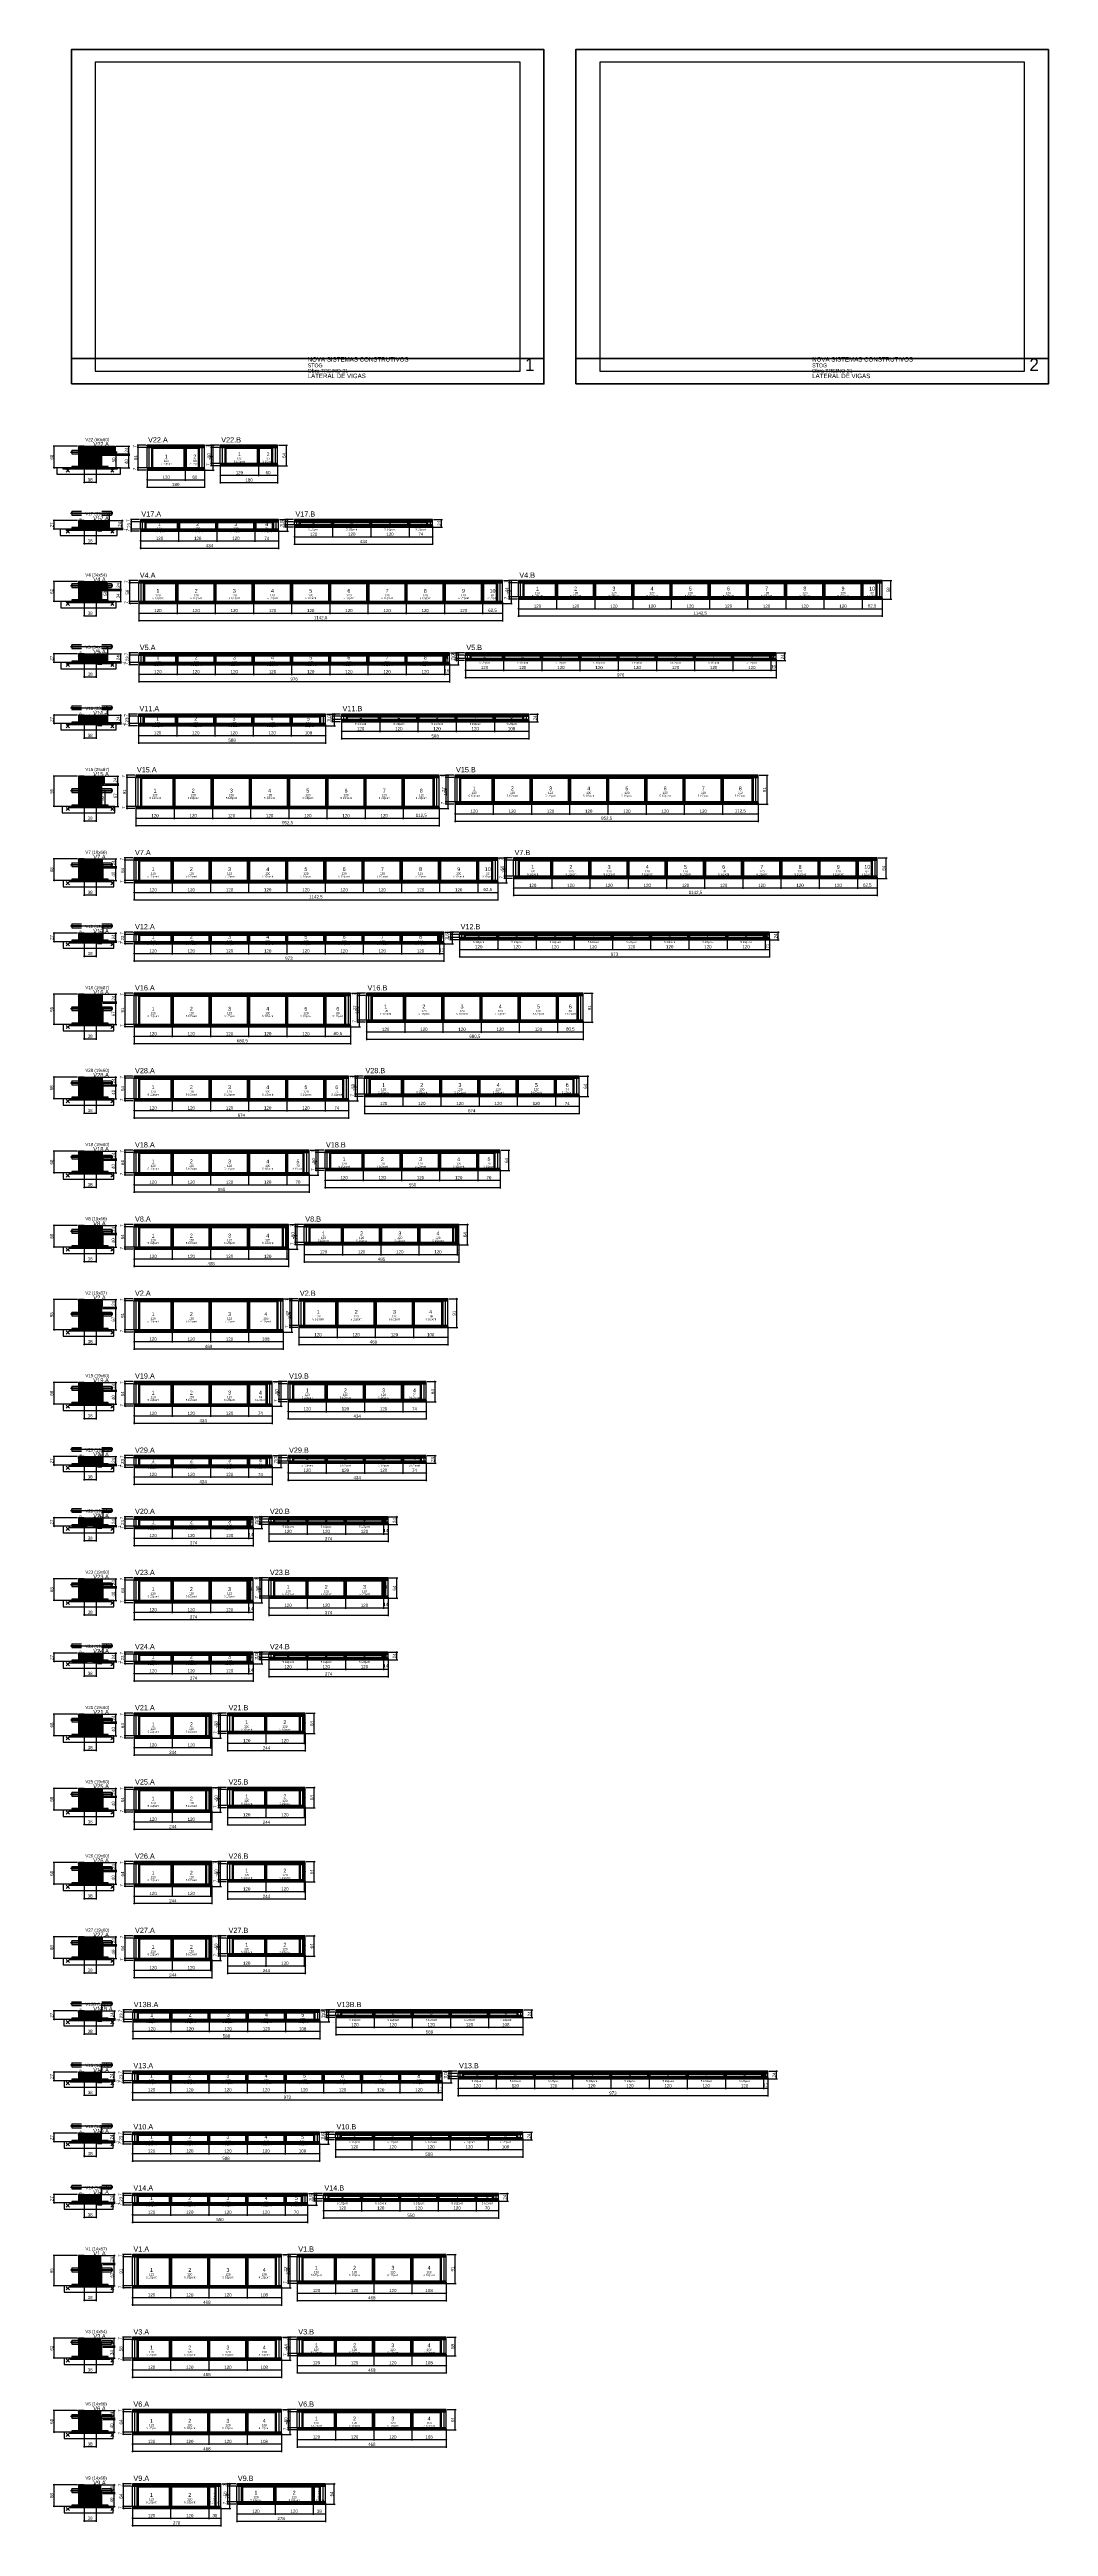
# Model space of a CAD drawing. Extents: x -69 to 3070, y -6529 to 1250.
import ezdxf
from ezdxf.enums import TextEntityAlignment as Align

# ---------------------------------------------------------------- set-up
doc = ezdxf.new("R2010")
doc.units = 0
for name, color, linetype in [('5', 5, 'Continuous'), ('barrote', 126, 'Continuous'), ('CARIMBO', 255, 'Continuous'), ('CONCRETO', 251, 'Continuous'), ('COTA', 241, 'Continuous'), ('Cota Seção (2x)', 241, 'Continuous'), ('detalhes', 7, 'Continuous'), ('Folhas', 255, 'Continuous'), ('Hachura', 251, 'Continuous'), ('Madeira', 126, 'Continuous'), ('NOMENCLATURA', 7, 'Continuous'), ('Painéis', 200, 'Continuous'), ('presilha', 224, 'Continuous'), ('SARR_2.2x7', 40, 'Continuous'), ('SARR_3.5x7', 81, 'Continuous'), ('SCO-___-LAJ', 224, 'Continuous'), ('TENSOR', 224, 'Continuous'), ('texto', 7, 'Continuous'), ('Texto Seção', 7, 'Continuous')]:
    doc.layers.add(name, color=color, linetype=linetype)
doc.dimstyles.new('PAINEL', dxfattribs={"dimtxt": 10, "dimasz": 3, "dimexe": 3, "dimexo": 3, "dimgap": 3, "dimtad": 1, "dimblk": 'OBLIQUE', "dimblk1": 'OBLIQUE', "dimcen": 2.5, "dimclrd": 4, "dimclre": 4, "dimclrt": 240, "dimazin": 3, "dimtfac": 1, "dimtmove": 0, "dimatfit": 3})
doc.dimstyles.new('SECAO2X', dxfattribs={"dimtxt": 16, "dimasz": 3, "dimexe": 3, "dimexo": 3, "dimgap": 3, "dimtad": 1, "dimblk": 'OBLIQUE', "dimblk1": 'OBLIQUE', "dimcen": 2.5, "dimclrd": 4, "dimclre": 4, "dimclrt": 240, "dimazin": 3, "dimtfac": 1, "dimtmove": 0, "dimatfit": 3})

# ---------------------------------------------------------------- blocks, each defined once
blk = doc.blocks.new('_OBLIQUE')
at = {"color": 0, "linetype": 'BYBLOCK'}
blk.add_line((-0.5, -0.5), (0.5, 0.5), dxfattribs=at)

msp = doc.modelspace()

# ---------------------------------------------------------------- hatches: boundary and pattern name
at = {"layer": 'COTA'}
h = msp.add_hatch(dxfattribs=at)
h.set_pattern_fill('ANSI31', scale=0.4)
h.paths.add_polyline_path([(40, -56), (40, 4), (138, 4), (138, -20), (78, -20), (78, -56)])
h = msp.add_hatch(dxfattribs=at)
h.set_pattern_fill('ANSI31', scale=0.5)
h.paths.add_polyline_path([(238, 0), (358, 0), (358, 7), (238, 7)])
h = msp.add_hatch(dxfattribs=at)
h.set_pattern_fill('ANSI31', scale=0.5)
h.paths.add_polyline_path([(358, 0), (418, 0), (418, 7), (358, 7)])
h = msp.add_hatch(dxfattribs=at)
h.set_pattern_fill('ANSI31', scale=0.5)
h.paths.add_polyline_path([(468, 0), (588, 0), (588, 7), (468, 7)])
h = msp.add_hatch(dxfattribs=at)
h.set_pattern_fill('ANSI31', scale=0.5)
h.paths.add_polyline_path([(588, 0), (648, 0), (648, 7), (588, 7)])
h = msp.add_hatch(dxfattribs=at)
h.set_pattern_fill('ANSI31', scale=0.5)
h.paths.add_polyline_path([(238, -71), (358, -71), (358, -64), (238, -64)])
h = msp.add_hatch(dxfattribs=at)
h.set_pattern_fill('ANSI31', scale=0.5)
h.paths.add_polyline_path([(358, -71), (418, -71), (418, -64), (358, -64)])
h = msp.add_hatch(dxfattribs=at)
h.set_pattern_fill('ANSI31', scale=0.5)
h.paths.add_polyline_path([(468, -57), (588, -57), (588, -50), (468, -50)])
h = msp.add_hatch(dxfattribs=at)
h.set_pattern_fill('ANSI31', scale=0.5)
h.paths.add_polyline_path([(588, -57), (648, -57), (648, -50), (588, -50)])
h = msp.add_hatch(dxfattribs=at)
h.set_pattern_fill('ANSI31', scale=0.4)
h.paths.add_polyline_path([(40, -248), (40, -229), (117, -229), (117, -253), (78, -253), (78, -248)])
h = msp.add_hatch(dxfattribs=at)
h.set_pattern_fill('ANSI31', scale=0.5)
h.paths.add_polyline_path([(217, -233), (337, -233), (337, -226), (217, -226)])
h = msp.add_hatch(dxfattribs=at)
h.set_pattern_fill('ANSI31', scale=0.5)
h.paths.add_polyline_path([(337, -233), (457, -233), (457, -226), (337, -226)])
h = msp.add_hatch(dxfattribs=at)
h.set_pattern_fill('ANSI31', scale=0.5)
h.paths.add_polyline_path([(457, -233), (577, -233), (577, -226), (457, -226)])
h = msp.add_hatch(dxfattribs=at)
h.set_pattern_fill('ANSI31', scale=0.5)
h.paths.add_polyline_path([(577, -233), (651, -233), (651, -226), (577, -226)])
h = msp.add_hatch(dxfattribs=at)
h.set_pattern_fill('ANSI31', scale=0.5)
h.paths.add_polyline_path([(701, -233), (821, -233), (821, -226), (701, -226)])
h = msp.add_hatch(dxfattribs=at)
h.set_pattern_fill('ANSI31', scale=0.5)
h.paths.add_polyline_path([(821, -233), (941, -233), (941, -226), (821, -226)])
h = msp.add_hatch(dxfattribs=at)
h.set_pattern_fill('ANSI31', scale=0.5)
h.paths.add_polyline_path([(941, -233), (1061, -233), (1061, -226), (941, -226)])
h = msp.add_hatch(dxfattribs=at)
h.set_pattern_fill('ANSI31', scale=0.5)
h.paths.add_polyline_path([(1061, -233), (1135, -233), (1135, -226), (1061, -226)])
h = msp.add_hatch(dxfattribs=at)
h.set_pattern_fill('ANSI31', scale=0.5)
h.paths.add_polyline_path([(217, -263), (337, -263), (337, -256), (217, -256)])
h = msp.add_hatch(dxfattribs=at)
h.set_pattern_fill('ANSI31', scale=0.5)
h.paths.add_polyline_path([(337, -263), (457, -263), (457, -256), (337, -256)])
h = msp.add_hatch(dxfattribs=at)
h.set_pattern_fill('ANSI31', scale=0.5)
h.paths.add_polyline_path([(457, -263), (577, -263), (577, -256), (457, -256)])
h = msp.add_hatch(dxfattribs=at)
h.set_pattern_fill('ANSI31', scale=0.5)
h.paths.add_polyline_path([(577, -263), (651, -263), (651, -256), (577, -256)])
h = msp.add_hatch(dxfattribs=at)
h.set_pattern_fill('ANSI31', scale=0.5)
h.paths.add_polyline_path([(701, -250), (821, -250), (821, -243), (701, -243)])
h = msp.add_hatch(dxfattribs=at)
h.set_pattern_fill('ANSI31', scale=0.5)
h.paths.add_polyline_path([(821, -250), (941, -250), (941, -243), (821, -243)])
h = msp.add_hatch(dxfattribs=at)
h.set_pattern_fill('ANSI31', scale=0.5)
h.paths.add_polyline_path([(941, -250), (1061, -250), (1061, -243), (941, -243)])
h = msp.add_hatch(dxfattribs=at)
h.set_pattern_fill('ANSI31', scale=0.5)
h.paths.add_polyline_path([(1061, -250), (1135, -250), (1135, -243), (1061, -243)])
h = msp.add_hatch(dxfattribs=at)
h.set_pattern_fill('ANSI31', scale=0.4)
h.paths.add_polyline_path([(40, -475), (40, -421), (112, -421), (112, -445), (78, -445), (78, -475)])
h = msp.add_hatch(dxfattribs=at)
h.set_pattern_fill('ANSI31', scale=0.5)
h.paths.add_polyline_path([(212, -425), (332, -425), (332, -418), (212, -418)])
h = msp.add_hatch(dxfattribs=at)
h.set_pattern_fill('ANSI31', scale=0.5)
h.paths.add_polyline_path([(332, -425), (452, -425), (452, -418), (332, -418)])
h = msp.add_hatch(dxfattribs=at)
h.set_pattern_fill('ANSI31', scale=0.5)
h.paths.add_polyline_path([(452, -425), (572, -425), (572, -418), (452, -418)])
h = msp.add_hatch(dxfattribs=at)
h.set_pattern_fill('ANSI31', scale=0.5)
h.paths.add_polyline_path([(572, -425), (692, -425), (692, -418), (572, -418)])
h = msp.add_hatch(dxfattribs=at)
h.set_pattern_fill('ANSI31', scale=0.5)
h.paths.add_polyline_path([(692, -425), (812, -425), (812, -418), (692, -418)])
h = msp.add_hatch(dxfattribs=at)
h.set_pattern_fill('ANSI31', scale=0.5)
h.paths.add_polyline_path([(812, -425), (932, -425), (932, -418), (812, -418)])
h = msp.add_hatch(dxfattribs=at)
h.set_pattern_fill('ANSI31', scale=0.5)
h.paths.add_polyline_path([(932, -425), (1052, -425), (1052, -418), (932, -418)])
h = msp.add_hatch(dxfattribs=at)
h.set_pattern_fill('ANSI31', scale=0.5)
h.paths.add_polyline_path([(1052, -425), (1172, -425), (1172, -418), (1052, -418)])
h = msp.add_hatch(dxfattribs=at)
h.set_pattern_fill('ANSI31', scale=0.5)
h.paths.add_polyline_path([(1172, -425), (1292, -425), (1292, -418), (1172, -418)])
h = msp.add_hatch(dxfattribs=at)
h.set_pattern_fill('ANSI31', scale=0.5)
h.paths.add_polyline_path([(1292, -425), (1354.5, -425), (1354.5, -418), (1292, -418)])
h = msp.add_hatch(dxfattribs=at)
h.set_pattern_fill('ANSI31', scale=0.5)
h.paths.add_polyline_path([(1404.5, -425), (1524.5, -425), (1524.5, -418), (1404.5, -418)])
h = msp.add_hatch(dxfattribs=at)
h.set_pattern_fill('ANSI31', scale=0.5)
h.paths.add_polyline_path([(1524.5, -425), (1644.5, -425), (1644.5, -418), (1524.5, -418)])
h = msp.add_hatch(dxfattribs=at)
h.set_pattern_fill('ANSI31', scale=0.5)
h.paths.add_polyline_path([(1644.5, -425), (1764.5, -425), (1764.5, -418), (1644.5, -418)])
h = msp.add_hatch(dxfattribs=at)
h.set_pattern_fill('ANSI31', scale=0.5)
h.paths.add_polyline_path([(1764.5, -425), (1884.5, -425), (1884.5, -418), (1764.5, -418)])
h = msp.add_hatch(dxfattribs=at)
h.set_pattern_fill('ANSI31', scale=0.5)
h.paths.add_polyline_path([(1884.5, -425), (2004.5, -425), (2004.5, -418), (1884.5, -418)])
h = msp.add_hatch(dxfattribs=at)
h.set_pattern_fill('ANSI31', scale=0.5)
h.paths.add_polyline_path([(2004.5, -425), (2124.5, -425), (2124.5, -418), (2004.5, -418)])
h = msp.add_hatch(dxfattribs=at)
h.set_pattern_fill('ANSI31', scale=0.5)
h.paths.add_polyline_path([(2124.5, -425), (2244.5, -425), (2244.5, -418), (2124.5, -418)])
h = msp.add_hatch(dxfattribs=at)
h.set_pattern_fill('ANSI31', scale=0.5)
h.paths.add_polyline_path([(2244.5, -425), (2364.5, -425), (2364.5, -418), (2244.5, -418)])
h = msp.add_hatch(dxfattribs=at)
h.set_pattern_fill('ANSI31', scale=0.5)
h.paths.add_polyline_path([(2364.5, -425), (2484.5, -425), (2484.5, -418), (2364.5, -418)])
h = msp.add_hatch(dxfattribs=at)
h.set_pattern_fill('ANSI31', scale=0.5)
h.paths.add_polyline_path([(2484.5, -425), (2547, -425), (2547, -418), (2484.5, -418)])
h = msp.add_hatch(dxfattribs=at)
h.set_pattern_fill('ANSI31', scale=0.5)
h.paths.add_polyline_path([(212, -490), (332, -490), (332, -483), (212, -483)])
h = msp.add_hatch(dxfattribs=at)
h.set_pattern_fill('ANSI31', scale=0.5)
h.paths.add_polyline_path([(332, -490), (452, -490), (452, -483), (332, -483)])
h = msp.add_hatch(dxfattribs=at)
h.set_pattern_fill('ANSI31', scale=0.5)
h.paths.add_polyline_path([(452, -490), (572, -490), (572, -483), (452, -483)])
h = msp.add_hatch(dxfattribs=at)
h.set_pattern_fill('ANSI31', scale=0.5)
h.paths.add_polyline_path([(572, -490), (692, -490), (692, -483), (572, -483)])
h = msp.add_hatch(dxfattribs=at)
h.set_pattern_fill('ANSI31', scale=0.5)
h.paths.add_polyline_path([(692, -490), (812, -490), (812, -483), (692, -483)])
h = msp.add_hatch(dxfattribs=at)
h.set_pattern_fill('ANSI31', scale=0.5)
h.paths.add_polyline_path([(812, -490), (932, -490), (932, -483), (812, -483)])
h = msp.add_hatch(dxfattribs=at)
h.set_pattern_fill('ANSI31', scale=0.5)
h.paths.add_polyline_path([(932, -490), (1052, -490), (1052, -483), (932, -483)])
h = msp.add_hatch(dxfattribs=at)
h.set_pattern_fill('ANSI31', scale=0.5)
h.paths.add_polyline_path([(1052, -490), (1172, -490), (1172, -483), (1052, -483)])
h = msp.add_hatch(dxfattribs=at)
h.set_pattern_fill('ANSI31', scale=0.5)
h.paths.add_polyline_path([(1172, -490), (1292, -490), (1292, -483), (1172, -483)])
h = msp.add_hatch(dxfattribs=at)
h.set_pattern_fill('ANSI31', scale=0.5)
h.paths.add_polyline_path([(1292, -490), (1354.5, -490), (1354.5, -483), (1292, -483)])
h = msp.add_hatch(dxfattribs=at)
h.set_pattern_fill('ANSI31', scale=0.5)
h.paths.add_polyline_path([(1404.5, -476), (1524.5, -476), (1524.5, -469), (1404.5, -469)])
h = msp.add_hatch(dxfattribs=at)
h.set_pattern_fill('ANSI31', scale=0.5)
h.paths.add_polyline_path([(1524.5, -476), (1644.5, -476), (1644.5, -469), (1524.5, -469)])
h = msp.add_hatch(dxfattribs=at)
h.set_pattern_fill('ANSI31', scale=0.5)
h.paths.add_polyline_path([(1644.5, -476), (1764.5, -476), (1764.5, -469), (1644.5, -469)])
h = msp.add_hatch(dxfattribs=at)
h.set_pattern_fill('ANSI31', scale=0.5)
h.paths.add_polyline_path([(1764.5, -476), (1884.5, -476), (1884.5, -469), (1764.5, -469)])
h = msp.add_hatch(dxfattribs=at)
h.set_pattern_fill('ANSI31', scale=0.5)
h.paths.add_polyline_path([(1884.5, -476), (2004.5, -476), (2004.5, -469), (1884.5, -469)])
h = msp.add_hatch(dxfattribs=at)
h.set_pattern_fill('ANSI31', scale=0.5)
h.paths.add_polyline_path([(2004.5, -476), (2124.5, -476), (2124.5, -469), (2004.5, -469)])
h = msp.add_hatch(dxfattribs=at)
h.set_pattern_fill('ANSI31', scale=0.5)
h.paths.add_polyline_path([(2124.5, -476), (2244.5, -476), (2244.5, -469), (2124.5, -469)])
h = msp.add_hatch(dxfattribs=at)
h.set_pattern_fill('ANSI31', scale=0.5)
h.paths.add_polyline_path([(2244.5, -476), (2364.5, -476), (2364.5, -469), (2244.5, -469)])
h = msp.add_hatch(dxfattribs=at)
h.set_pattern_fill('ANSI31', scale=0.5)
h.paths.add_polyline_path([(2364.5, -476), (2484.5, -476), (2484.5, -469), (2364.5, -469)])
h = msp.add_hatch(dxfattribs=at)
h.set_pattern_fill('ANSI31', scale=0.5)
h.paths.add_polyline_path([(2484.5, -476), (2547, -476), (2547, -469), (2484.5, -469)])
h = msp.add_hatch(dxfattribs=at)
h.set_pattern_fill('ANSI31', scale=0.4)
h.paths.add_polyline_path([(40, -667), (40, -648), (112, -648), (112, -672), (78, -672), (78, -667)])
h = msp.add_hatch(dxfattribs=at)
h.set_pattern_fill('ANSI31', scale=0.5)
h.paths.add_polyline_path([(212, -652), (332, -652), (332, -645), (212, -645)])
h = msp.add_hatch(dxfattribs=at)
h.set_pattern_fill('ANSI31', scale=0.5)
h.paths.add_polyline_path([(212, -682), (332, -682), (332, -675), (212, -675)])
h = msp.add_hatch(dxfattribs=at)
h.set_pattern_fill('ANSI31', scale=0.5)
h.paths.add_polyline_path([(332, -652), (452, -652), (452, -645), (332, -645)])
h = msp.add_hatch(dxfattribs=at)
h.set_pattern_fill('ANSI31', scale=0.5)
h.paths.add_polyline_path([(332, -682), (452, -682), (452, -675), (332, -675)])
h = msp.add_hatch(dxfattribs=at)
h.set_pattern_fill('ANSI31', scale=0.5)
h.paths.add_polyline_path([(452, -652), (572, -652), (572, -645), (452, -645)])
h = msp.add_hatch(dxfattribs=at)
h.set_pattern_fill('ANSI31', scale=0.5)
h.paths.add_polyline_path([(452, -682), (572, -682), (572, -675), (452, -675)])
h = msp.add_hatch(dxfattribs=at)
h.set_pattern_fill('ANSI31', scale=0.5)
h.paths.add_polyline_path([(572, -652), (692, -652), (692, -645), (572, -645)])
h = msp.add_hatch(dxfattribs=at)
h.set_pattern_fill('ANSI31', scale=0.5)
h.paths.add_polyline_path([(572, -682), (692, -682), (692, -675), (572, -675)])
h = msp.add_hatch(dxfattribs=at)
h.set_pattern_fill('ANSI31', scale=0.5)
h.paths.add_polyline_path([(692, -652), (812, -652), (812, -645), (692, -645)])
h = msp.add_hatch(dxfattribs=at)
h.set_pattern_fill('ANSI31', scale=0.5)
h.paths.add_polyline_path([(692, -682), (812, -682), (812, -675), (692, -675)])
h = msp.add_hatch(dxfattribs=at)
h.set_pattern_fill('ANSI31', scale=0.5)
h.paths.add_polyline_path([(812, -652), (932, -652), (932, -645), (812, -645)])
h = msp.add_hatch(dxfattribs=at)
h.set_pattern_fill('ANSI31', scale=0.5)
h.paths.add_polyline_path([(812, -682), (932, -682), (932, -675), (812, -675)])
h = msp.add_hatch(dxfattribs=at)
h.set_pattern_fill('ANSI31', scale=0.5)
h.paths.add_polyline_path([(932, -652), (1052, -652), (1052, -645), (932, -645)])
h = msp.add_hatch(dxfattribs=at)
h.set_pattern_fill('ANSI31', scale=0.5)
h.paths.add_polyline_path([(932, -682), (1052, -682), (1052, -675), (932, -675)])
h = msp.add_hatch(dxfattribs=at)
h.set_pattern_fill('ANSI31', scale=0.5)
h.paths.add_polyline_path([(1052, -652), (1172, -652), (1172, -645), (1052, -645)])
h = msp.add_hatch(dxfattribs=at)
h.set_pattern_fill('ANSI31', scale=0.5)
h.paths.add_polyline_path([(1052, -682), (1172, -682), (1172, -675), (1052, -675)])
h = msp.add_hatch(dxfattribs=at)
h.set_pattern_fill('ANSI31', scale=0.5)
h.paths.add_polyline_path([(1172, -652), (1188, -652), (1188, -645), (1172, -645)])
h = msp.add_hatch(dxfattribs=at)
h.set_pattern_fill('ANSI31', scale=0.5)
h.paths.add_polyline_path([(1172, -682), (1188, -682), (1188, -675), (1172, -675)])
h = msp.add_hatch(dxfattribs=at)
h.set_pattern_fill('ANSI31', scale=0.5)
h.paths.add_polyline_path([(1238, -652), (1358, -652), (1358, -645), (1238, -645)])
h = msp.add_hatch(dxfattribs=at)
h.set_pattern_fill('ANSI31', scale=0.5)
h.paths.add_polyline_path([(1238, -669), (1358, -669), (1358, -662), (1238, -662)])
h = msp.add_hatch(dxfattribs=at)
h.set_pattern_fill('ANSI31', scale=0.5)
h.paths.add_polyline_path([(1358, -652), (1478, -652), (1478, -645), (1358, -645)])
h = msp.add_hatch(dxfattribs=at)
h.set_pattern_fill('ANSI31', scale=0.5)
h.paths.add_polyline_path([(1358, -669), (1478, -669), (1478, -662), (1358, -662)])
h = msp.add_hatch(dxfattribs=at)
h.set_pattern_fill('ANSI31', scale=0.5)
h.paths.add_polyline_path([(1478, -652), (1598, -652), (1598, -645), (1478, -645)])
h = msp.add_hatch(dxfattribs=at)
h.set_pattern_fill('ANSI31', scale=0.5)
h.paths.add_polyline_path([(1478, -669), (1598, -669), (1598, -662), (1478, -662)])
h = msp.add_hatch(dxfattribs=at)
h.set_pattern_fill('ANSI31', scale=0.5)
h.paths.add_polyline_path([(1598, -652), (1718, -652), (1718, -645), (1598, -645)])
h = msp.add_hatch(dxfattribs=at)
h.set_pattern_fill('ANSI31', scale=0.5)
h.paths.add_polyline_path([(1598, -669), (1718, -669), (1718, -662), (1598, -662)])
h = msp.add_hatch(dxfattribs=at)
h.set_pattern_fill('ANSI31', scale=0.5)
h.paths.add_polyline_path([(1718, -652), (1838, -652), (1838, -645), (1718, -645)])
h = msp.add_hatch(dxfattribs=at)
h.set_pattern_fill('ANSI31', scale=0.5)
h.paths.add_polyline_path([(1718, -669), (1838, -669), (1838, -662), (1718, -662)])
h = msp.add_hatch(dxfattribs=at)
h.set_pattern_fill('ANSI31', scale=0.5)
h.paths.add_polyline_path([(1838, -652), (1958, -652), (1958, -645), (1838, -645)])
h = msp.add_hatch(dxfattribs=at)
h.set_pattern_fill('ANSI31', scale=0.5)
h.paths.add_polyline_path([(1838, -669), (1958, -669), (1958, -662), (1838, -662)])
h = msp.add_hatch(dxfattribs=at)
h.set_pattern_fill('ANSI31', scale=0.5)
h.paths.add_polyline_path([(1958, -652), (2078, -652), (2078, -645), (1958, -645)])
h = msp.add_hatch(dxfattribs=at)
h.set_pattern_fill('ANSI31', scale=0.5)
h.paths.add_polyline_path([(1958, -669), (2078, -669), (2078, -662), (1958, -662)])
h = msp.add_hatch(dxfattribs=at)
h.set_pattern_fill('ANSI31', scale=0.5)
h.paths.add_polyline_path([(2078, -652), (2198, -652), (2198, -645), (2078, -645)])
h = msp.add_hatch(dxfattribs=at)
h.set_pattern_fill('ANSI31', scale=0.5)
h.paths.add_polyline_path([(2078, -669), (2198, -669), (2198, -662), (2078, -662)])
h = msp.add_hatch(dxfattribs=at)
h.set_pattern_fill('ANSI31', scale=0.5)
h.paths.add_polyline_path([(2198, -652), (2214, -652), (2214, -645), (2198, -645)])
h = msp.add_hatch(dxfattribs=at)
h.set_pattern_fill('ANSI31', scale=0.5)
h.paths.add_polyline_path([(2198, -669), (2214, -669), (2214, -662), (2198, -662)])
h = msp.add_hatch(dxfattribs=at)
h.set_pattern_fill('ANSI31', scale=0.4)
h.paths.add_polyline_path([(40, -859), (40, -840), (111.99, -840), (111.99, -864), (78, -864), (78, -859)])
h = msp.add_hatch(dxfattribs=at)
h.set_pattern_fill('ANSI31', scale=0.5)
h.paths.add_polyline_path([(211, -844), (331, -844), (331, -837), (211, -837)])
h = msp.add_hatch(dxfattribs=at)
h.set_pattern_fill('ANSI31', scale=0.5)
h.paths.add_polyline_path([(331, -844), (451, -844), (451, -837), (331, -837)])
h = msp.add_hatch(dxfattribs=at)
h.set_pattern_fill('ANSI31', scale=0.5)
h.paths.add_polyline_path([(451, -844), (571, -844), (571, -837), (451, -837)])
h = msp.add_hatch(dxfattribs=at)
h.set_pattern_fill('ANSI31', scale=0.5)
h.paths.add_polyline_path([(571, -844), (691, -844), (691, -837), (571, -837)])
h = msp.add_hatch(dxfattribs=at)
h.set_pattern_fill('ANSI31', scale=0.5)
h.paths.add_polyline_path([(691, -844), (799, -844), (799, -837), (691, -837)])
h = msp.add_hatch(dxfattribs=at)
h.set_pattern_fill('ANSI31', scale=0.5)
h.paths.add_polyline_path([(849, -844), (969, -844), (969, -837), (849, -837)])
h = msp.add_hatch(dxfattribs=at)
h.set_pattern_fill('ANSI31', scale=0.5)
h.paths.add_polyline_path([(849, -861), (969, -861), (969, -854), (849, -854)])
h = msp.add_hatch(dxfattribs=at)
h.set_pattern_fill('ANSI31', scale=0.5)
h.paths.add_polyline_path([(969, -844), (1089, -844), (1089, -837), (969, -837)])
h = msp.add_hatch(dxfattribs=at)
h.set_pattern_fill('ANSI31', scale=0.5)
h.paths.add_polyline_path([(969, -861), (1089, -861), (1089, -854), (969, -854)])
h = msp.add_hatch(dxfattribs=at)
h.set_pattern_fill('ANSI31', scale=0.5)
h.paths.add_polyline_path([(1089, -844), (1209, -844), (1209, -837), (1089, -837)])
h = msp.add_hatch(dxfattribs=at)
h.set_pattern_fill('ANSI31', scale=0.5)
h.paths.add_polyline_path([(1089, -861), (1209, -861), (1209, -854), (1089, -854)])
h = msp.add_hatch(dxfattribs=at)
h.set_pattern_fill('ANSI31', scale=0.5)
h.paths.add_polyline_path([(1209, -844), (1329, -844), (1329, -837), (1209, -837)])
h = msp.add_hatch(dxfattribs=at)
h.set_pattern_fill('ANSI31', scale=0.5)
h.paths.add_polyline_path([(1209, -861), (1329, -861), (1329, -854), (1209, -854)])
h = msp.add_hatch(dxfattribs=at)
h.set_pattern_fill('ANSI31', scale=0.5)
h.paths.add_polyline_path([(1329, -844), (1437, -844), (1437, -837), (1329, -837)])
h = msp.add_hatch(dxfattribs=at)
h.set_pattern_fill('ANSI31', scale=0.5)
h.paths.add_polyline_path([(1329, -861), (1437, -861), (1437, -854), (1329, -854)])
h = msp.add_hatch(dxfattribs=at)
h.set_pattern_fill('ANSI31', scale=0.5)
h.paths.add_polyline_path([(211, -874), (331, -874), (331, -867), (211, -867)])
h = msp.add_hatch(dxfattribs=at)
h.set_pattern_fill('ANSI31', scale=0.5)
h.paths.add_polyline_path([(331, -874), (451, -874), (451, -867), (331, -867)])
h = msp.add_hatch(dxfattribs=at)
h.set_pattern_fill('ANSI31', scale=0.5)
h.paths.add_polyline_path([(451, -874), (571, -874), (571, -867), (451, -867)])
h = msp.add_hatch(dxfattribs=at)
h.set_pattern_fill('ANSI31', scale=0.5)
h.paths.add_polyline_path([(571, -874), (691, -874), (691, -867), (571, -867)])
h = msp.add_hatch(dxfattribs=at)
h.set_pattern_fill('ANSI31', scale=0.5)
h.paths.add_polyline_path([(691, -874), (799, -874), (799, -867), (691, -867)])
h = msp.add_hatch(dxfattribs=at)
h.set_pattern_fill('ANSI31', scale=0.4)
h.paths.add_polyline_path([(40, -1119), (40, -1032), (103, -1032), (103, -1056), (78, -1056), (78, -1119)])
h = msp.add_hatch(dxfattribs=at)
h.set_pattern_fill('ANSI31', scale=0.5)
h.paths.add_polyline_path([(203, -1036), (323, -1036), (323, -1029), (203, -1029)])
h = msp.add_hatch(dxfattribs=at)
h.set_pattern_fill('ANSI31', scale=0.5)
h.paths.add_polyline_path([(323, -1036), (443, -1036), (443, -1029), (323, -1029)])
h = msp.add_hatch(dxfattribs=at)
h.set_pattern_fill('ANSI31', scale=0.5)
h.paths.add_polyline_path([(443, -1036), (563, -1036), (563, -1029), (443, -1029)])
h = msp.add_hatch(dxfattribs=at)
h.set_pattern_fill('ANSI31', scale=0.5)
h.paths.add_polyline_path([(563, -1036), (683, -1036), (683, -1029), (563, -1029)])
h = msp.add_hatch(dxfattribs=at)
h.set_pattern_fill('ANSI31', scale=0.5)
h.paths.add_polyline_path([(683, -1036), (803, -1036), (803, -1029), (683, -1029)])
h = msp.add_hatch(dxfattribs=at)
h.set_pattern_fill('ANSI31', scale=0.5)
h.paths.add_polyline_path([(803, -1036), (923, -1036), (923, -1029), (803, -1029)])
h = msp.add_hatch(dxfattribs=at)
h.set_pattern_fill('ANSI31', scale=0.5)
h.paths.add_polyline_path([(923, -1036), (1043, -1036), (1043, -1029), (923, -1029)])
h = msp.add_hatch(dxfattribs=at)
h.set_pattern_fill('ANSI31', scale=0.5)
h.paths.add_polyline_path([(1043, -1036), (1155.5, -1036), (1155.5, -1029), (1043, -1029)])
h = msp.add_hatch(dxfattribs=at)
h.set_pattern_fill('ANSI31', scale=0.5)
h.paths.add_polyline_path([(1205.5, -1036), (1325.5, -1036), (1325.5, -1029), (1205.5, -1029)])
h = msp.add_hatch(dxfattribs=at)
h.set_pattern_fill('ANSI31', scale=0.5)
h.paths.add_polyline_path([(1325.5, -1036), (1445.5, -1036), (1445.5, -1029), (1325.5, -1029)])
h = msp.add_hatch(dxfattribs=at)
h.set_pattern_fill('ANSI31', scale=0.5)
h.paths.add_polyline_path([(1445.5, -1036), (1565.5, -1036), (1565.5, -1029), (1445.5, -1029)])
h = msp.add_hatch(dxfattribs=at)
h.set_pattern_fill('ANSI31', scale=0.5)
h.paths.add_polyline_path([(1565.5, -1036), (1685.5, -1036), (1685.5, -1029), (1565.5, -1029)])
h = msp.add_hatch(dxfattribs=at)
h.set_pattern_fill('ANSI31', scale=0.5)
h.paths.add_polyline_path([(1685.5, -1036), (1805.5, -1036), (1805.5, -1029), (1685.5, -1029)])
h = msp.add_hatch(dxfattribs=at)
h.set_pattern_fill('ANSI31', scale=0.5)
h.paths.add_polyline_path([(1805.5, -1036), (1925.5, -1036), (1925.5, -1029), (1805.5, -1029)])
h = msp.add_hatch(dxfattribs=at)
h.set_pattern_fill('ANSI31', scale=0.5)
h.paths.add_polyline_path([(1925.5, -1036), (2045.5, -1036), (2045.5, -1029), (1925.5, -1029)])
h = msp.add_hatch(dxfattribs=at)
h.set_pattern_fill('ANSI31', scale=0.5)
h.paths.add_polyline_path([(2045.5, -1036), (2158, -1036), (2158, -1029), (2045.5, -1029)])
h = msp.add_hatch(dxfattribs=at)
h.set_pattern_fill('ANSI31', scale=0.5)
h.paths.add_polyline_path([(203, -1134), (323, -1134), (323, -1127), (203, -1127)])
h = msp.add_hatch(dxfattribs=at)
h.set_pattern_fill('ANSI31', scale=0.5)
h.paths.add_polyline_path([(323, -1134), (443, -1134), (443, -1127), (323, -1127)])
h = msp.add_hatch(dxfattribs=at)
h.set_pattern_fill('ANSI31', scale=0.5)
h.paths.add_polyline_path([(443, -1134), (563, -1134), (563, -1127), (443, -1127)])
h = msp.add_hatch(dxfattribs=at)
h.set_pattern_fill('ANSI31', scale=0.5)
h.paths.add_polyline_path([(563, -1134), (683, -1134), (683, -1127), (563, -1127)])
h = msp.add_hatch(dxfattribs=at)
h.set_pattern_fill('ANSI31', scale=0.5)
h.paths.add_polyline_path([(683, -1134), (803, -1134), (803, -1127), (683, -1127)])
h = msp.add_hatch(dxfattribs=at)
h.set_pattern_fill('ANSI31', scale=0.5)
h.paths.add_polyline_path([(803, -1134), (923, -1134), (923, -1127), (803, -1127)])
h = msp.add_hatch(dxfattribs=at)
h.set_pattern_fill('ANSI31', scale=0.5)
h.paths.add_polyline_path([(923, -1134), (1043, -1134), (1043, -1127), (923, -1127)])
h = msp.add_hatch(dxfattribs=at)
h.set_pattern_fill('ANSI31', scale=0.5)
h.paths.add_polyline_path([(1043, -1134), (1155.5, -1134), (1155.5, -1127), (1043, -1127)])
h = msp.add_hatch(dxfattribs=at)
h.set_pattern_fill('ANSI31', scale=0.5)
h.paths.add_polyline_path([(1205.5, -1120), (1325.5, -1120), (1325.5, -1113), (1205.5, -1113)])
h = msp.add_hatch(dxfattribs=at)
h.set_pattern_fill('ANSI31', scale=0.5)
h.paths.add_polyline_path([(1325.5, -1120), (1445.5, -1120), (1445.5, -1113), (1325.5, -1113)])
h = msp.add_hatch(dxfattribs=at)
h.set_pattern_fill('ANSI31', scale=0.5)
h.paths.add_polyline_path([(1445.5, -1120), (1565.5, -1120), (1565.5, -1113), (1445.5, -1113)])
h = msp.add_hatch(dxfattribs=at)
h.set_pattern_fill('ANSI31', scale=0.5)
h.paths.add_polyline_path([(1565.5, -1120), (1685.5, -1120), (1685.5, -1113), (1565.5, -1113)])
h = msp.add_hatch(dxfattribs=at)
h.set_pattern_fill('ANSI31', scale=0.5)
h.paths.add_polyline_path([(1685.5, -1120), (1805.5, -1120), (1805.5, -1113), (1685.5, -1113)])
h = msp.add_hatch(dxfattribs=at)
h.set_pattern_fill('ANSI31', scale=0.5)
h.paths.add_polyline_path([(1805.5, -1120), (1925.5, -1120), (1925.5, -1113), (1805.5, -1113)])
h = msp.add_hatch(dxfattribs=at)
h.set_pattern_fill('ANSI31', scale=0.5)
h.paths.add_polyline_path([(1925.5, -1120), (2045.5, -1120), (2045.5, -1113), (1925.5, -1113)])
h = msp.add_hatch(dxfattribs=at)
h.set_pattern_fill('ANSI31', scale=0.5)
h.paths.add_polyline_path([(2045.5, -1120), (2158, -1120), (2158, -1113), (2045.5, -1113)])
h = msp.add_hatch(dxfattribs=at)
h.set_pattern_fill('ANSI31', scale=0.4)
h.paths.add_polyline_path([(40, -1352), (40, -1292), (97, -1292), (97, -1316), (78, -1316), (78, -1352)])
h = msp.add_hatch(dxfattribs=at)
h.set_pattern_fill('ANSI31', scale=0.5)
h.paths.add_polyline_path([(197, -1296), (317, -1296), (317, -1289), (197, -1289)])
h = msp.add_hatch(dxfattribs=at)
h.set_pattern_fill('ANSI31', scale=0.5)
h.paths.add_polyline_path([(317, -1296), (437, -1296), (437, -1289), (317, -1289)])
h = msp.add_hatch(dxfattribs=at)
h.set_pattern_fill('ANSI31', scale=0.5)
h.paths.add_polyline_path([(437, -1296), (557, -1296), (557, -1289), (437, -1289)])
h = msp.add_hatch(dxfattribs=at)
h.set_pattern_fill('ANSI31', scale=0.5)
h.paths.add_polyline_path([(557, -1296), (677, -1296), (677, -1289), (557, -1289)])
h = msp.add_hatch(dxfattribs=at)
h.set_pattern_fill('ANSI31', scale=0.5)
h.paths.add_polyline_path([(677, -1296), (797, -1296), (797, -1289), (677, -1289)])
h = msp.add_hatch(dxfattribs=at)
h.set_pattern_fill('ANSI31', scale=0.5)
h.paths.add_polyline_path([(797, -1296), (917, -1296), (917, -1289), (797, -1289)])
h = msp.add_hatch(dxfattribs=at)
h.set_pattern_fill('ANSI31', scale=0.5)
h.paths.add_polyline_path([(917, -1296), (1037, -1296), (1037, -1289), (917, -1289)])
h = msp.add_hatch(dxfattribs=at)
h.set_pattern_fill('ANSI31', scale=0.5)
h.paths.add_polyline_path([(1037, -1296), (1157, -1296), (1157, -1289), (1037, -1289)])
h = msp.add_hatch(dxfattribs=at)
h.set_pattern_fill('ANSI31', scale=0.5)
h.paths.add_polyline_path([(1157, -1296), (1277, -1296), (1277, -1289), (1157, -1289)])
h = msp.add_hatch(dxfattribs=at)
h.set_pattern_fill('ANSI31', scale=0.5)
h.paths.add_polyline_path([(1277, -1296), (1339.5, -1296), (1339.5, -1289), (1277, -1289)])
h = msp.add_hatch(dxfattribs=at)
h.set_pattern_fill('ANSI31', scale=0.5)
h.paths.add_polyline_path([(1389.5, -1296), (1509.5, -1296), (1509.5, -1289), (1389.5, -1289)])
h = msp.add_hatch(dxfattribs=at)
h.set_pattern_fill('ANSI31', scale=0.5)
h.paths.add_polyline_path([(1509.5, -1296), (1629.5, -1296), (1629.5, -1289), (1509.5, -1289)])
h = msp.add_hatch(dxfattribs=at)
h.set_pattern_fill('ANSI31', scale=0.5)
h.paths.add_polyline_path([(1629.5, -1296), (1749.5, -1296), (1749.5, -1289), (1629.5, -1289)])
h = msp.add_hatch(dxfattribs=at)
h.set_pattern_fill('ANSI31', scale=0.5)
h.paths.add_polyline_path([(1749.5, -1296), (1869.5, -1296), (1869.5, -1289), (1749.5, -1289)])
h = msp.add_hatch(dxfattribs=at)
h.set_pattern_fill('ANSI31', scale=0.5)
h.paths.add_polyline_path([(1869.5, -1296), (1989.5, -1296), (1989.5, -1289), (1869.5, -1289)])
h = msp.add_hatch(dxfattribs=at)
h.set_pattern_fill('ANSI31', scale=0.5)
h.paths.add_polyline_path([(1989.5, -1296), (2109.5, -1296), (2109.5, -1289), (1989.5, -1289)])
h = msp.add_hatch(dxfattribs=at)
h.set_pattern_fill('ANSI31', scale=0.5)
h.paths.add_polyline_path([(2109.5, -1296), (2229.5, -1296), (2229.5, -1289), (2109.5, -1289)])
h = msp.add_hatch(dxfattribs=at)
h.set_pattern_fill('ANSI31', scale=0.5)
h.paths.add_polyline_path([(2229.5, -1296), (2349.5, -1296), (2349.5, -1289), (2229.5, -1289)])
h = msp.add_hatch(dxfattribs=at)
h.set_pattern_fill('ANSI31', scale=0.5)
h.paths.add_polyline_path([(2349.5, -1296), (2469.5, -1296), (2469.5, -1289), (2349.5, -1289)])
h = msp.add_hatch(dxfattribs=at)
h.set_pattern_fill('ANSI31', scale=0.5)
h.paths.add_polyline_path([(2469.5, -1296), (2532, -1296), (2532, -1289), (2469.5, -1289)])
h = msp.add_hatch(dxfattribs=at)
h.set_pattern_fill('ANSI31', scale=0.5)
h.paths.add_polyline_path([(197, -1367), (317, -1367), (317, -1360), (197, -1360)])
h = msp.add_hatch(dxfattribs=at)
h.set_pattern_fill('ANSI31', scale=0.5)
h.paths.add_polyline_path([(317, -1367), (437, -1367), (437, -1360), (317, -1360)])
h = msp.add_hatch(dxfattribs=at)
h.set_pattern_fill('ANSI31', scale=0.5)
h.paths.add_polyline_path([(437, -1367), (557, -1367), (557, -1360), (437, -1360)])
h = msp.add_hatch(dxfattribs=at)
h.set_pattern_fill('ANSI31', scale=0.5)
h.paths.add_polyline_path([(557, -1367), (677, -1367), (677, -1360), (557, -1360)])
h = msp.add_hatch(dxfattribs=at)
h.set_pattern_fill('ANSI31', scale=0.5)
h.paths.add_polyline_path([(677, -1367), (797, -1367), (797, -1360), (677, -1360)])
h = msp.add_hatch(dxfattribs=at)
h.set_pattern_fill('ANSI31', scale=0.5)
h.paths.add_polyline_path([(797, -1367), (917, -1367), (917, -1360), (797, -1360)])
h = msp.add_hatch(dxfattribs=at)
h.set_pattern_fill('ANSI31', scale=0.5)
h.paths.add_polyline_path([(917, -1367), (1037, -1367), (1037, -1360), (917, -1360)])
h = msp.add_hatch(dxfattribs=at)
h.set_pattern_fill('ANSI31', scale=0.5)
h.paths.add_polyline_path([(1037, -1367), (1157, -1367), (1157, -1360), (1037, -1360)])
h = msp.add_hatch(dxfattribs=at)
h.set_pattern_fill('ANSI31', scale=0.5)
h.paths.add_polyline_path([(1157, -1367), (1277, -1367), (1277, -1360), (1157, -1360)])
h = msp.add_hatch(dxfattribs=at)
h.set_pattern_fill('ANSI31', scale=0.5)
h.paths.add_polyline_path([(1277, -1367), (1339.5, -1367), (1339.5, -1360), (1277, -1360)])
h = msp.add_hatch(dxfattribs=at)
h.set_pattern_fill('ANSI31', scale=0.5)
h.paths.add_polyline_path([(1389.5, -1353), (1509.5, -1353), (1509.5, -1346), (1389.5, -1346)])
h = msp.add_hatch(dxfattribs=at)
h.set_pattern_fill('ANSI31', scale=0.5)
h.paths.add_polyline_path([(1509.5, -1353), (1629.5, -1353), (1629.5, -1346), (1509.5, -1346)])
h = msp.add_hatch(dxfattribs=at)
h.set_pattern_fill('ANSI31', scale=0.5)
h.paths.add_polyline_path([(1629.5, -1353), (1749.5, -1353), (1749.5, -1346), (1629.5, -1346)])
h = msp.add_hatch(dxfattribs=at)
h.set_pattern_fill('ANSI31', scale=0.5)
h.paths.add_polyline_path([(1749.5, -1353), (1869.5, -1353), (1869.5, -1346), (1749.5, -1346)])
h = msp.add_hatch(dxfattribs=at)
h.set_pattern_fill('ANSI31', scale=0.5)
h.paths.add_polyline_path([(1869.5, -1353), (1989.5, -1353), (1989.5, -1346), (1869.5, -1346)])
h = msp.add_hatch(dxfattribs=at)
h.set_pattern_fill('ANSI31', scale=0.5)
h.paths.add_polyline_path([(1989.5, -1353), (2109.5, -1353), (2109.5, -1346), (1989.5, -1346)])
h = msp.add_hatch(dxfattribs=at)
h.set_pattern_fill('ANSI31', scale=0.5)
h.paths.add_polyline_path([(2109.5, -1353), (2229.5, -1353), (2229.5, -1346), (2109.5, -1346)])
h = msp.add_hatch(dxfattribs=at)
h.set_pattern_fill('ANSI31', scale=0.5)
h.paths.add_polyline_path([(2229.5, -1353), (2349.5, -1353), (2349.5, -1346), (2229.5, -1346)])
h = msp.add_hatch(dxfattribs=at)
h.set_pattern_fill('ANSI31', scale=0.5)
h.paths.add_polyline_path([(2349.5, -1353), (2469.5, -1353), (2469.5, -1346), (2349.5, -1346)])
h = msp.add_hatch(dxfattribs=at)
h.set_pattern_fill('ANSI31', scale=0.5)
h.paths.add_polyline_path([(2469.5, -1353), (2532, -1353), (2532, -1346), (2469.5, -1346)])
h = msp.add_hatch(dxfattribs=at)
h.set_pattern_fill('ANSI31', scale=0.4)
h.paths.add_polyline_path([(40, -1544), (40, -1525), (97, -1525), (97, -1549), (78, -1549), (78, -1544)])
h = msp.add_hatch(dxfattribs=at)
h.set_pattern_fill('ANSI31', scale=0.5)
h.paths.add_polyline_path([(197, -1529), (317, -1529), (317, -1522), (197, -1522)])
h = msp.add_hatch(dxfattribs=at)
h.set_pattern_fill('ANSI31', scale=0.5)
h.paths.add_polyline_path([(197, -1559), (317, -1559), (317, -1552), (197, -1552)])
h = msp.add_hatch(dxfattribs=at)
h.set_pattern_fill('ANSI31', scale=0.5)
h.paths.add_polyline_path([(317, -1529), (437, -1529), (437, -1522), (317, -1522)])
h = msp.add_hatch(dxfattribs=at)
h.set_pattern_fill('ANSI31', scale=0.5)
h.paths.add_polyline_path([(317, -1559), (437, -1559), (437, -1552), (317, -1552)])
h = msp.add_hatch(dxfattribs=at)
h.set_pattern_fill('ANSI31', scale=0.5)
h.paths.add_polyline_path([(437, -1529), (557, -1529), (557, -1522), (437, -1522)])
h = msp.add_hatch(dxfattribs=at)
h.set_pattern_fill('ANSI31', scale=0.5)
h.paths.add_polyline_path([(437, -1559), (557, -1559), (557, -1552), (437, -1552)])
h = msp.add_hatch(dxfattribs=at)
h.set_pattern_fill('ANSI31', scale=0.5)
h.paths.add_polyline_path([(557, -1529), (677, -1529), (677, -1522), (557, -1522)])
h = msp.add_hatch(dxfattribs=at)
h.set_pattern_fill('ANSI31', scale=0.5)
h.paths.add_polyline_path([(557, -1559), (677, -1559), (677, -1552), (557, -1552)])
h = msp.add_hatch(dxfattribs=at)
h.set_pattern_fill('ANSI31', scale=0.5)
h.paths.add_polyline_path([(677, -1529), (797, -1529), (797, -1522), (677, -1522)])
h = msp.add_hatch(dxfattribs=at)
h.set_pattern_fill('ANSI31', scale=0.5)
h.paths.add_polyline_path([(677, -1559), (797, -1559), (797, -1552), (677, -1552)])
h = msp.add_hatch(dxfattribs=at)
h.set_pattern_fill('ANSI31', scale=0.5)
h.paths.add_polyline_path([(797, -1529), (917, -1529), (917, -1522), (797, -1522)])
h = msp.add_hatch(dxfattribs=at)
h.set_pattern_fill('ANSI31', scale=0.5)
h.paths.add_polyline_path([(797, -1559), (917, -1559), (917, -1552), (797, -1552)])
h = msp.add_hatch(dxfattribs=at)
h.set_pattern_fill('ANSI31', scale=0.5)
h.paths.add_polyline_path([(917, -1529), (1037, -1529), (1037, -1522), (917, -1522)])
h = msp.add_hatch(dxfattribs=at)
h.set_pattern_fill('ANSI31', scale=0.5)
h.paths.add_polyline_path([(917, -1559), (1037, -1559), (1037, -1552), (917, -1552)])
h = msp.add_hatch(dxfattribs=at)
h.set_pattern_fill('ANSI31', scale=0.5)
h.paths.add_polyline_path([(1037, -1529), (1157, -1529), (1157, -1522), (1037, -1522)])
h = msp.add_hatch(dxfattribs=at)
h.set_pattern_fill('ANSI31', scale=0.5)
h.paths.add_polyline_path([(1037, -1559), (1157, -1559), (1157, -1552), (1037, -1552)])
h = msp.add_hatch(dxfattribs=at)
h.set_pattern_fill('ANSI31', scale=0.5)
h.paths.add_polyline_path([(1157, -1529), (1170, -1529), (1170, -1522), (1157, -1522)])
h = msp.add_hatch(dxfattribs=at)
h.set_pattern_fill('ANSI31', scale=0.5)
h.paths.add_polyline_path([(1157, -1559), (1170, -1559), (1170, -1552), (1157, -1552)])
h = msp.add_hatch(dxfattribs=at)
h.set_pattern_fill('ANSI31', scale=0.5)
h.paths.add_polyline_path([(1220, -1529), (1340, -1529), (1340, -1522), (1220, -1522)])
h = msp.add_hatch(dxfattribs=at)
h.set_pattern_fill('ANSI31', scale=0.5)
h.paths.add_polyline_path([(1220, -1546), (1340, -1546), (1340, -1539), (1220, -1539)])
h = msp.add_hatch(dxfattribs=at)
h.set_pattern_fill('ANSI31', scale=0.5)
h.paths.add_polyline_path([(1340, -1529), (1460, -1529), (1460, -1522), (1340, -1522)])
h = msp.add_hatch(dxfattribs=at)
h.set_pattern_fill('ANSI31', scale=0.5)
h.paths.add_polyline_path([(1340, -1546), (1460, -1546), (1460, -1539), (1340, -1539)])
h = msp.add_hatch(dxfattribs=at)
h.set_pattern_fill('ANSI31', scale=0.5)
h.paths.add_polyline_path([(1460, -1529), (1580, -1529), (1580, -1522), (1460, -1522)])
h = msp.add_hatch(dxfattribs=at)
h.set_pattern_fill('ANSI31', scale=0.5)
h.paths.add_polyline_path([(1460, -1546), (1580, -1546), (1580, -1539), (1460, -1539)])
h = msp.add_hatch(dxfattribs=at)
h.set_pattern_fill('ANSI31', scale=0.5)
h.paths.add_polyline_path([(1580, -1529), (1700, -1529), (1700, -1522), (1580, -1522)])
h = msp.add_hatch(dxfattribs=at)
h.set_pattern_fill('ANSI31', scale=0.5)
h.paths.add_polyline_path([(1580, -1546), (1700, -1546), (1700, -1539), (1580, -1539)])
h = msp.add_hatch(dxfattribs=at)
h.set_pattern_fill('ANSI31', scale=0.5)
h.paths.add_polyline_path([(1700, -1529), (1820, -1529), (1820, -1522), (1700, -1522)])
h = msp.add_hatch(dxfattribs=at)
h.set_pattern_fill('ANSI31', scale=0.5)
h.paths.add_polyline_path([(1700, -1546), (1820, -1546), (1820, -1539), (1700, -1539)])
h = msp.add_hatch(dxfattribs=at)
h.set_pattern_fill('ANSI31', scale=0.5)
h.paths.add_polyline_path([(1820, -1529), (1940, -1529), (1940, -1522), (1820, -1522)])
h = msp.add_hatch(dxfattribs=at)
h.set_pattern_fill('ANSI31', scale=0.5)
h.paths.add_polyline_path([(1820, -1546), (1940, -1546), (1940, -1539), (1820, -1539)])
h = msp.add_hatch(dxfattribs=at)
h.set_pattern_fill('ANSI31', scale=0.5)
h.paths.add_polyline_path([(1940, -1529), (2060, -1529), (2060, -1522), (1940, -1522)])
h = msp.add_hatch(dxfattribs=at)
h.set_pattern_fill('ANSI31', scale=0.5)
h.paths.add_polyline_path([(1940, -1546), (2060, -1546), (2060, -1539), (1940, -1539)])
h = msp.add_hatch(dxfattribs=at)
h.set_pattern_fill('ANSI31', scale=0.5)
h.paths.add_polyline_path([(2060, -1529), (2180, -1529), (2180, -1522), (2060, -1522)])
h = msp.add_hatch(dxfattribs=at)
h.set_pattern_fill('ANSI31', scale=0.5)
h.paths.add_polyline_path([(2060, -1546), (2180, -1546), (2180, -1539), (2060, -1539)])
h = msp.add_hatch(dxfattribs=at)
h.set_pattern_fill('ANSI31', scale=0.5)
h.paths.add_polyline_path([(2180, -1529), (2193, -1529), (2193, -1522), (2180, -1522)])
h = msp.add_hatch(dxfattribs=at)
h.set_pattern_fill('ANSI31', scale=0.5)
h.paths.add_polyline_path([(2180, -1546), (2193, -1546), (2193, -1539), (2180, -1539)])
h = msp.add_hatch(dxfattribs=at)
h.set_pattern_fill('ANSI31', scale=0.4)
h.paths.add_polyline_path([(40, -1804), (40, -1717), (97, -1717), (97, -1741), (78, -1741), (78, -1804)])
h = msp.add_hatch(dxfattribs=at)
h.set_pattern_fill('ANSI31', scale=0.5)
h.paths.add_polyline_path([(197, -1721), (317, -1721), (317, -1714), (197, -1714)])
h = msp.add_hatch(dxfattribs=at)
h.set_pattern_fill('ANSI31', scale=0.5)
h.paths.add_polyline_path([(317, -1721), (437, -1721), (437, -1714), (317, -1714)])
h = msp.add_hatch(dxfattribs=at)
h.set_pattern_fill('ANSI31', scale=0.5)
h.paths.add_polyline_path([(437, -1721), (557, -1721), (557, -1714), (437, -1714)])
h = msp.add_hatch(dxfattribs=at)
h.set_pattern_fill('ANSI31', scale=0.5)
h.paths.add_polyline_path([(557, -1721), (677, -1721), (677, -1714), (557, -1714)])
h = msp.add_hatch(dxfattribs=at)
h.set_pattern_fill('ANSI31', scale=0.5)
h.paths.add_polyline_path([(677, -1721), (797, -1721), (797, -1714), (677, -1714)])
h = msp.add_hatch(dxfattribs=at)
h.set_pattern_fill('ANSI31', scale=0.5)
h.paths.add_polyline_path([(797, -1721), (877.5, -1721), (877.5, -1714), (797, -1714)])
h = msp.add_hatch(dxfattribs=at)
h.set_pattern_fill('ANSI31', scale=0.5)
h.paths.add_polyline_path([(927.5, -1721), (1047.5, -1721), (1047.5, -1714), (927.5, -1714)])
h = msp.add_hatch(dxfattribs=at)
h.set_pattern_fill('ANSI31', scale=0.5)
h.paths.add_polyline_path([(1047.5, -1721), (1167.5, -1721), (1167.5, -1714), (1047.5, -1714)])
h = msp.add_hatch(dxfattribs=at)
h.set_pattern_fill('ANSI31', scale=0.5)
h.paths.add_polyline_path([(1167.5, -1721), (1287.5, -1721), (1287.5, -1714), (1167.5, -1714)])
h = msp.add_hatch(dxfattribs=at)
h.set_pattern_fill('ANSI31', scale=0.5)
h.paths.add_polyline_path([(1287.5, -1721), (1407.5, -1721), (1407.5, -1714), (1287.5, -1714)])
h = msp.add_hatch(dxfattribs=at)
h.set_pattern_fill('ANSI31', scale=0.5)
h.paths.add_polyline_path([(1407.5, -1721), (1527.5, -1721), (1527.5, -1714), (1407.5, -1714)])
h = msp.add_hatch(dxfattribs=at)
h.set_pattern_fill('ANSI31', scale=0.5)
h.paths.add_polyline_path([(1527.5, -1721), (1608, -1721), (1608, -1714), (1527.5, -1714)])
h = msp.add_hatch(dxfattribs=at)
h.set_pattern_fill('ANSI31', scale=0.5)
h.paths.add_polyline_path([(197, -1819), (317, -1819), (317, -1812), (197, -1812)])
h = msp.add_hatch(dxfattribs=at)
h.set_pattern_fill('ANSI31', scale=0.5)
h.paths.add_polyline_path([(317, -1819), (437, -1819), (437, -1812), (317, -1812)])
h = msp.add_hatch(dxfattribs=at)
h.set_pattern_fill('ANSI31', scale=0.5)
h.paths.add_polyline_path([(437, -1819), (557, -1819), (557, -1812), (437, -1812)])
h = msp.add_hatch(dxfattribs=at)
h.set_pattern_fill('ANSI31', scale=0.5)
h.paths.add_polyline_path([(557, -1819), (677, -1819), (677, -1812), (557, -1812)])
h = msp.add_hatch(dxfattribs=at)
h.set_pattern_fill('ANSI31', scale=0.5)
h.paths.add_polyline_path([(677, -1819), (797, -1819), (797, -1812), (677, -1812)])
h = msp.add_hatch(dxfattribs=at)
h.set_pattern_fill('ANSI31', scale=0.5)
h.paths.add_polyline_path([(797, -1819), (877.5, -1819), (877.5, -1812), (797, -1812)])
h = msp.add_hatch(dxfattribs=at)
h.set_pattern_fill('ANSI31', scale=0.5)
h.paths.add_polyline_path([(927.5, -1805), (1047.5, -1805), (1047.5, -1798), (927.5, -1798)])
h = msp.add_hatch(dxfattribs=at)
h.set_pattern_fill('ANSI31', scale=0.5)
h.paths.add_polyline_path([(1047.5, -1805), (1167.5, -1805), (1167.5, -1798), (1047.5, -1798)])
h = msp.add_hatch(dxfattribs=at)
h.set_pattern_fill('ANSI31', scale=0.5)
h.paths.add_polyline_path([(1167.5, -1805), (1287.5, -1805), (1287.5, -1798), (1167.5, -1798)])
h = msp.add_hatch(dxfattribs=at)
h.set_pattern_fill('ANSI31', scale=0.5)
h.paths.add_polyline_path([(1287.5, -1805), (1407.5, -1805), (1407.5, -1798), (1287.5, -1798)])
h = msp.add_hatch(dxfattribs=at)
h.set_pattern_fill('ANSI31', scale=0.5)
h.paths.add_polyline_path([(1407.5, -1805), (1527.5, -1805), (1527.5, -1798), (1407.5, -1798)])
h = msp.add_hatch(dxfattribs=at)
h.set_pattern_fill('ANSI31', scale=0.5)
h.paths.add_polyline_path([(1527.5, -1805), (1608, -1805), (1608, -1798), (1527.5, -1798)])
h = msp.add_hatch(dxfattribs=at)
h.set_pattern_fill('ANSI31', scale=0.4)
h.paths.add_polyline_path([(40, -2037), (40, -1977), (97, -1977), (97, -2001), (78, -2001), (78, -2037)])
h = msp.add_hatch(dxfattribs=at)
h.set_pattern_fill('ANSI31', scale=0.5)
h.paths.add_polyline_path([(197, -1981), (317, -1981), (317, -1974), (197, -1974)])
h = msp.add_hatch(dxfattribs=at)
h.set_pattern_fill('ANSI31', scale=0.5)
h.paths.add_polyline_path([(317, -1981), (437, -1981), (437, -1974), (317, -1974)])
h = msp.add_hatch(dxfattribs=at)
h.set_pattern_fill('ANSI31', scale=0.5)
h.paths.add_polyline_path([(437, -1981), (557, -1981), (557, -1974), (437, -1974)])
h = msp.add_hatch(dxfattribs=at)
h.set_pattern_fill('ANSI31', scale=0.5)
h.paths.add_polyline_path([(557, -1981), (677, -1981), (677, -1974), (557, -1974)])
h = msp.add_hatch(dxfattribs=at)
h.set_pattern_fill('ANSI31', scale=0.5)
h.paths.add_polyline_path([(677, -1981), (797, -1981), (797, -1974), (677, -1974)])
h = msp.add_hatch(dxfattribs=at)
h.set_pattern_fill('ANSI31', scale=0.5)
h.paths.add_polyline_path([(797, -1981), (871, -1981), (871, -1974), (797, -1974)])
h = msp.add_hatch(dxfattribs=at)
h.set_pattern_fill('ANSI31', scale=0.5)
h.paths.add_polyline_path([(921, -1981), (1041, -1981), (1041, -1974), (921, -1974)])
h = msp.add_hatch(dxfattribs=at)
h.set_pattern_fill('ANSI31', scale=0.5)
h.paths.add_polyline_path([(1041, -1981), (1161, -1981), (1161, -1974), (1041, -1974)])
h = msp.add_hatch(dxfattribs=at)
h.set_pattern_fill('ANSI31', scale=0.5)
h.paths.add_polyline_path([(1161, -1981), (1281, -1981), (1281, -1974), (1161, -1974)])
h = msp.add_hatch(dxfattribs=at)
h.set_pattern_fill('ANSI31', scale=0.5)
h.paths.add_polyline_path([(1281, -1981), (1401, -1981), (1401, -1974), (1281, -1974)])
h = msp.add_hatch(dxfattribs=at)
h.set_pattern_fill('ANSI31', scale=0.5)
h.paths.add_polyline_path([(1401, -1981), (1521, -1981), (1521, -1974), (1401, -1974)])
h = msp.add_hatch(dxfattribs=at)
h.set_pattern_fill('ANSI31', scale=0.5)
h.paths.add_polyline_path([(1521, -1981), (1595, -1981), (1595, -1974), (1521, -1974)])
h = msp.add_hatch(dxfattribs=at)
h.set_pattern_fill('ANSI31', scale=0.5)
h.paths.add_polyline_path([(197, -2052), (317, -2052), (317, -2045), (197, -2045)])
h = msp.add_hatch(dxfattribs=at)
h.set_pattern_fill('ANSI31', scale=0.5)
h.paths.add_polyline_path([(317, -2052), (437, -2052), (437, -2045), (317, -2045)])
h = msp.add_hatch(dxfattribs=at)
h.set_pattern_fill('ANSI31', scale=0.5)
h.paths.add_polyline_path([(437, -2052), (557, -2052), (557, -2045), (437, -2045)])
h = msp.add_hatch(dxfattribs=at)
h.set_pattern_fill('ANSI31', scale=0.5)
h.paths.add_polyline_path([(557, -2052), (677, -2052), (677, -2045), (557, -2045)])
h = msp.add_hatch(dxfattribs=at)
h.set_pattern_fill('ANSI31', scale=0.5)
h.paths.add_polyline_path([(677, -2052), (797, -2052), (797, -2045), (677, -2045)])
h = msp.add_hatch(dxfattribs=at)
h.set_pattern_fill('ANSI31', scale=0.5)
h.paths.add_polyline_path([(797, -2052), (871, -2052), (871, -2045), (797, -2045)])
h = msp.add_hatch(dxfattribs=at)
h.set_pattern_fill('ANSI31', scale=0.5)
h.paths.add_polyline_path([(921, -2038), (1041, -2038), (1041, -2031), (921, -2031)])
h = msp.add_hatch(dxfattribs=at)
h.set_pattern_fill('ANSI31', scale=0.5)
h.paths.add_polyline_path([(1041, -2038), (1161, -2038), (1161, -2031), (1041, -2031)])
h = msp.add_hatch(dxfattribs=at)
h.set_pattern_fill('ANSI31', scale=0.5)
h.paths.add_polyline_path([(1161, -2038), (1281, -2038), (1281, -2031), (1161, -2031)])
h = msp.add_hatch(dxfattribs=at)
h.set_pattern_fill('ANSI31', scale=0.5)
h.paths.add_polyline_path([(1281, -2038), (1401, -2038), (1401, -2031), (1281, -2031)])
h = msp.add_hatch(dxfattribs=at)
h.set_pattern_fill('ANSI31', scale=0.5)
h.paths.add_polyline_path([(1401, -2038), (1521, -2038), (1521, -2031), (1401, -2031)])
h = msp.add_hatch(dxfattribs=at)
h.set_pattern_fill('ANSI31', scale=0.5)
h.paths.add_polyline_path([(1521, -2038), (1595, -2038), (1595, -2031), (1521, -2031)])
h = msp.add_hatch(dxfattribs=at)
h.set_pattern_fill('ANSI31', scale=0.4)
h.paths.add_polyline_path([(40, -2270), (40, -2210), (97, -2210), (97, -2234), (78, -2234), (78, -2270)])
h = msp.add_hatch(dxfattribs=at)
h.set_pattern_fill('ANSI31', scale=0.5)
h.paths.add_polyline_path([(197, -2214), (317, -2214), (317, -2207), (197, -2207)])
h = msp.add_hatch(dxfattribs=at)
h.set_pattern_fill('ANSI31', scale=0.5)
h.paths.add_polyline_path([(317, -2214), (437, -2214), (437, -2207), (317, -2207)])
h = msp.add_hatch(dxfattribs=at)
h.set_pattern_fill('ANSI31', scale=0.5)
h.paths.add_polyline_path([(437, -2214), (557, -2214), (557, -2207), (437, -2207)])
h = msp.add_hatch(dxfattribs=at)
h.set_pattern_fill('ANSI31', scale=0.5)
h.paths.add_polyline_path([(557, -2214), (677, -2214), (677, -2207), (557, -2207)])
h = msp.add_hatch(dxfattribs=at)
h.set_pattern_fill('ANSI31', scale=0.5)
h.paths.add_polyline_path([(677, -2214), (747, -2214), (747, -2207), (677, -2207)])
h = msp.add_hatch(dxfattribs=at)
h.set_pattern_fill('ANSI31', scale=0.5)
h.paths.add_polyline_path([(797, -2214), (917, -2214), (917, -2207), (797, -2207)])
h = msp.add_hatch(dxfattribs=at)
h.set_pattern_fill('ANSI31', scale=0.5)
h.paths.add_polyline_path([(917, -2214), (1037, -2214), (1037, -2207), (917, -2207)])
h = msp.add_hatch(dxfattribs=at)
h.set_pattern_fill('ANSI31', scale=0.5)
h.paths.add_polyline_path([(1037, -2214), (1157, -2214), (1157, -2207), (1037, -2207)])
h = msp.add_hatch(dxfattribs=at)
h.set_pattern_fill('ANSI31', scale=0.5)
h.paths.add_polyline_path([(1157, -2214), (1277, -2214), (1277, -2207), (1157, -2207)])
h = msp.add_hatch(dxfattribs=at)
h.set_pattern_fill('ANSI31', scale=0.5)
h.paths.add_polyline_path([(1277, -2214), (1347, -2214), (1347, -2207), (1277, -2207)])
h = msp.add_hatch(dxfattribs=at)
h.set_pattern_fill('ANSI31', scale=0.5)
h.paths.add_polyline_path([(197, -2285), (317, -2285), (317, -2278), (197, -2278)])
h = msp.add_hatch(dxfattribs=at)
h.set_pattern_fill('ANSI31', scale=0.5)
h.paths.add_polyline_path([(317, -2285), (437, -2285), (437, -2278), (317, -2278)])
h = msp.add_hatch(dxfattribs=at)
h.set_pattern_fill('ANSI31', scale=0.5)
h.paths.add_polyline_path([(437, -2285), (557, -2285), (557, -2278), (437, -2278)])
h = msp.add_hatch(dxfattribs=at)
h.set_pattern_fill('ANSI31', scale=0.5)
h.paths.add_polyline_path([(557, -2285), (677, -2285), (677, -2278), (557, -2278)])
h = msp.add_hatch(dxfattribs=at)
h.set_pattern_fill('ANSI31', scale=0.5)
h.paths.add_polyline_path([(677, -2285), (747, -2285), (747, -2278), (677, -2278)])
h = msp.add_hatch(dxfattribs=at)
h.set_pattern_fill('ANSI31', scale=0.5)
h.paths.add_polyline_path([(797, -2271), (917, -2271), (917, -2264), (797, -2264)])
h = msp.add_hatch(dxfattribs=at)
h.set_pattern_fill('ANSI31', scale=0.5)
h.paths.add_polyline_path([(917, -2271), (1037, -2271), (1037, -2264), (917, -2264)])
h = msp.add_hatch(dxfattribs=at)
h.set_pattern_fill('ANSI31', scale=0.5)
h.paths.add_polyline_path([(1037, -2271), (1157, -2271), (1157, -2264), (1037, -2264)])
h = msp.add_hatch(dxfattribs=at)
h.set_pattern_fill('ANSI31', scale=0.5)
h.paths.add_polyline_path([(1157, -2271), (1277, -2271), (1277, -2264), (1157, -2264)])
h = msp.add_hatch(dxfattribs=at)
h.set_pattern_fill('ANSI31', scale=0.5)
h.paths.add_polyline_path([(1277, -2271), (1347, -2271), (1347, -2264), (1277, -2264)])
h = msp.add_hatch(dxfattribs=at)
h.set_pattern_fill('ANSI31', scale=0.4)
h.paths.add_polyline_path([(40, -2503), (40, -2443), (97, -2443), (97, -2467), (78, -2467), (78, -2503)])
h = msp.add_hatch(dxfattribs=at)
h.set_pattern_fill('ANSI31', scale=0.5)
h.paths.add_polyline_path([(197, -2447), (317, -2447), (317, -2440), (197, -2440)])
h = msp.add_hatch(dxfattribs=at)
h.set_pattern_fill('ANSI31', scale=0.5)
h.paths.add_polyline_path([(317, -2447), (437, -2447), (437, -2440), (317, -2440)])
h = msp.add_hatch(dxfattribs=at)
h.set_pattern_fill('ANSI31', scale=0.5)
h.paths.add_polyline_path([(437, -2447), (557, -2447), (557, -2440), (437, -2440)])
h = msp.add_hatch(dxfattribs=at)
h.set_pattern_fill('ANSI31', scale=0.5)
h.paths.add_polyline_path([(557, -2447), (677, -2447), (677, -2440), (557, -2440)])
h = msp.add_hatch(dxfattribs=at)
h.set_pattern_fill('ANSI31', scale=0.5)
h.paths.add_polyline_path([(677, -2447), (682, -2447), (682, -2440), (677, -2440)])
h = msp.add_hatch(dxfattribs=at)
h.set_pattern_fill('ANSI31', scale=0.5)
h.paths.add_polyline_path([(732, -2447), (852, -2447), (852, -2440), (732, -2440)])
h = msp.add_hatch(dxfattribs=at)
h.set_pattern_fill('ANSI31', scale=0.5)
h.paths.add_polyline_path([(852, -2447), (972, -2447), (972, -2440), (852, -2440)])
h = msp.add_hatch(dxfattribs=at)
h.set_pattern_fill('ANSI31', scale=0.5)
h.paths.add_polyline_path([(972, -2447), (1092, -2447), (1092, -2440), (972, -2440)])
h = msp.add_hatch(dxfattribs=at)
h.set_pattern_fill('ANSI31', scale=0.5)
h.paths.add_polyline_path([(1092, -2447), (1212, -2447), (1212, -2440), (1092, -2440)])
h = msp.add_hatch(dxfattribs=at)
h.set_pattern_fill('ANSI31', scale=0.5)
h.paths.add_polyline_path([(1212, -2447), (1217, -2447), (1217, -2440), (1212, -2440)])
h = msp.add_hatch(dxfattribs=at)
h.set_pattern_fill('ANSI31', scale=0.5)
h.paths.add_polyline_path([(197, -2518), (317, -2518), (317, -2511), (197, -2511)])
h = msp.add_hatch(dxfattribs=at)
h.set_pattern_fill('ANSI31', scale=0.5)
h.paths.add_polyline_path([(317, -2518), (437, -2518), (437, -2511), (317, -2511)])
h = msp.add_hatch(dxfattribs=at)
h.set_pattern_fill('ANSI31', scale=0.5)
h.paths.add_polyline_path([(437, -2518), (557, -2518), (557, -2511), (437, -2511)])
h = msp.add_hatch(dxfattribs=at)
h.set_pattern_fill('ANSI31', scale=0.5)
h.paths.add_polyline_path([(557, -2518), (677, -2518), (677, -2511), (557, -2511)])
h = msp.add_hatch(dxfattribs=at)
h.set_pattern_fill('ANSI31', scale=0.5)
h.paths.add_polyline_path([(677, -2518), (682, -2518), (682, -2511), (677, -2511)])
h = msp.add_hatch(dxfattribs=at)
h.set_pattern_fill('ANSI31', scale=0.5)
h.paths.add_polyline_path([(732, -2504), (852, -2504), (852, -2497), (732, -2497)])
h = msp.add_hatch(dxfattribs=at)
h.set_pattern_fill('ANSI31', scale=0.5)
h.paths.add_polyline_path([(852, -2504), (972, -2504), (972, -2497), (852, -2497)])
h = msp.add_hatch(dxfattribs=at)
h.set_pattern_fill('ANSI31', scale=0.5)
h.paths.add_polyline_path([(972, -2504), (1092, -2504), (1092, -2497), (972, -2497)])
h = msp.add_hatch(dxfattribs=at)
h.set_pattern_fill('ANSI31', scale=0.5)
h.paths.add_polyline_path([(1092, -2504), (1212, -2504), (1212, -2497), (1092, -2497)])
h = msp.add_hatch(dxfattribs=at)
h.set_pattern_fill('ANSI31', scale=0.5)
h.paths.add_polyline_path([(1212, -2504), (1217, -2504), (1217, -2497), (1212, -2497)])
h = msp.add_hatch(dxfattribs=at)
h.set_pattern_fill('ANSI31', scale=0.4)
h.paths.add_polyline_path([(40, -2763), (40, -2676), (97, -2676), (97, -2700), (78, -2700), (78, -2763)])
h = msp.add_hatch(dxfattribs=at)
h.set_pattern_fill('ANSI31', scale=0.5)
h.paths.add_polyline_path([(197, -2680), (317, -2680), (317, -2673), (197, -2673)])
h = msp.add_hatch(dxfattribs=at)
h.set_pattern_fill('ANSI31', scale=0.5)
h.paths.add_polyline_path([(317, -2680), (437, -2680), (437, -2673), (317, -2673)])
h = msp.add_hatch(dxfattribs=at)
h.set_pattern_fill('ANSI31', scale=0.5)
h.paths.add_polyline_path([(437, -2680), (557, -2680), (557, -2673), (437, -2673)])
h = msp.add_hatch(dxfattribs=at)
h.set_pattern_fill('ANSI31', scale=0.5)
h.paths.add_polyline_path([(557, -2680), (665, -2680), (665, -2673), (557, -2673)])
h = msp.add_hatch(dxfattribs=at)
h.set_pattern_fill('ANSI31', scale=0.5)
h.paths.add_polyline_path([(715, -2680), (835, -2680), (835, -2673), (715, -2673)])
h = msp.add_hatch(dxfattribs=at)
h.set_pattern_fill('ANSI31', scale=0.5)
h.paths.add_polyline_path([(835, -2680), (955, -2680), (955, -2673), (835, -2673)])
h = msp.add_hatch(dxfattribs=at)
h.set_pattern_fill('ANSI31', scale=0.5)
h.paths.add_polyline_path([(955, -2680), (1075, -2680), (1075, -2673), (955, -2673)])
h = msp.add_hatch(dxfattribs=at)
h.set_pattern_fill('ANSI31', scale=0.5)
h.paths.add_polyline_path([(1075, -2680), (1183, -2680), (1183, -2673), (1075, -2673)])
h = msp.add_hatch(dxfattribs=at)
h.set_pattern_fill('ANSI31', scale=0.5)
h.paths.add_polyline_path([(197, -2778), (317, -2778), (317, -2771), (197, -2771)])
h = msp.add_hatch(dxfattribs=at)
h.set_pattern_fill('ANSI31', scale=0.5)
h.paths.add_polyline_path([(317, -2778), (437, -2778), (437, -2771), (317, -2771)])
h = msp.add_hatch(dxfattribs=at)
h.set_pattern_fill('ANSI31', scale=0.5)
h.paths.add_polyline_path([(437, -2778), (557, -2778), (557, -2771), (437, -2771)])
h = msp.add_hatch(dxfattribs=at)
h.set_pattern_fill('ANSI31', scale=0.5)
h.paths.add_polyline_path([(557, -2778), (665, -2778), (665, -2771), (557, -2771)])
h = msp.add_hatch(dxfattribs=at)
h.set_pattern_fill('ANSI31', scale=0.5)
h.paths.add_polyline_path([(715, -2764), (835, -2764), (835, -2757), (715, -2757)])
h = msp.add_hatch(dxfattribs=at)
h.set_pattern_fill('ANSI31', scale=0.5)
h.paths.add_polyline_path([(835, -2764), (955, -2764), (955, -2757), (835, -2757)])
h = msp.add_hatch(dxfattribs=at)
h.set_pattern_fill('ANSI31', scale=0.5)
h.paths.add_polyline_path([(955, -2764), (1075, -2764), (1075, -2757), (955, -2757)])
h = msp.add_hatch(dxfattribs=at)
h.set_pattern_fill('ANSI31', scale=0.5)
h.paths.add_polyline_path([(1075, -2764), (1183, -2764), (1183, -2757), (1075, -2757)])
h = msp.add_hatch(dxfattribs=at)
h.set_pattern_fill('ANSI31', scale=0.4)
h.paths.add_polyline_path([(40, -2996), (40, -2936), (97, -2936), (97, -2960), (78, -2960), (78, -2996)])
h = msp.add_hatch(dxfattribs=at)
h.set_pattern_fill('ANSI31', scale=0.5)
h.paths.add_polyline_path([(197, -2940), (317, -2940), (317, -2933), (197, -2933)])
h = msp.add_hatch(dxfattribs=at)
h.set_pattern_fill('ANSI31', scale=0.5)
h.paths.add_polyline_path([(317, -2940), (437, -2940), (437, -2933), (317, -2933)])
h = msp.add_hatch(dxfattribs=at)
h.set_pattern_fill('ANSI31', scale=0.5)
h.paths.add_polyline_path([(437, -2940), (557, -2940), (557, -2933), (437, -2933)])
h = msp.add_hatch(dxfattribs=at)
h.set_pattern_fill('ANSI31', scale=0.5)
h.paths.add_polyline_path([(557, -2940), (631, -2940), (631, -2933), (557, -2933)])
h = msp.add_hatch(dxfattribs=at)
h.set_pattern_fill('ANSI31', scale=0.5)
h.paths.add_polyline_path([(681, -2940), (801, -2940), (801, -2933), (681, -2933)])
h = msp.add_hatch(dxfattribs=at)
h.set_pattern_fill('ANSI31', scale=0.5)
h.paths.add_polyline_path([(801, -2940), (921, -2940), (921, -2933), (801, -2933)])
h = msp.add_hatch(dxfattribs=at)
h.set_pattern_fill('ANSI31', scale=0.5)
h.paths.add_polyline_path([(921, -2940), (1041, -2940), (1041, -2933), (921, -2933)])
h = msp.add_hatch(dxfattribs=at)
h.set_pattern_fill('ANSI31', scale=0.5)
h.paths.add_polyline_path([(1041, -2940), (1115, -2940), (1115, -2933), (1041, -2933)])
h = msp.add_hatch(dxfattribs=at)
h.set_pattern_fill('ANSI31', scale=0.5)
h.paths.add_polyline_path([(197, -3011), (317, -3011), (317, -3004), (197, -3004)])
h = msp.add_hatch(dxfattribs=at)
h.set_pattern_fill('ANSI31', scale=0.5)
h.paths.add_polyline_path([(317, -3011), (437, -3011), (437, -3004), (317, -3004)])
h = msp.add_hatch(dxfattribs=at)
h.set_pattern_fill('ANSI31', scale=0.5)
h.paths.add_polyline_path([(437, -3011), (557, -3011), (557, -3004), (437, -3004)])
h = msp.add_hatch(dxfattribs=at)
h.set_pattern_fill('ANSI31', scale=0.5)
h.paths.add_polyline_path([(557, -3011), (631, -3011), (631, -3004), (557, -3004)])
h = msp.add_hatch(dxfattribs=at)
h.set_pattern_fill('ANSI31', scale=0.5)
h.paths.add_polyline_path([(681, -2997), (801, -2997), (801, -2990), (681, -2990)])
h = msp.add_hatch(dxfattribs=at)
h.set_pattern_fill('ANSI31', scale=0.5)
h.paths.add_polyline_path([(801, -2997), (921, -2997), (921, -2990), (801, -2990)])
h = msp.add_hatch(dxfattribs=at)
h.set_pattern_fill('ANSI31', scale=0.5)
h.paths.add_polyline_path([(921, -2997), (1041, -2997), (1041, -2990), (921, -2990)])
h = msp.add_hatch(dxfattribs=at)
h.set_pattern_fill('ANSI31', scale=0.5)
h.paths.add_polyline_path([(1041, -2997), (1115, -2997), (1115, -2990), (1041, -2990)])
h = msp.add_hatch(dxfattribs=at)
h.set_pattern_fill('ANSI31', scale=0.4)
h.paths.add_polyline_path([(40, -3188), (40, -3169), (97, -3169), (97, -3193), (78, -3193), (78, -3188)])
h = msp.add_hatch(dxfattribs=at)
h.set_pattern_fill('ANSI31', scale=0.5)
h.paths.add_polyline_path([(197, -3173), (317, -3173), (317, -3166), (197, -3166)])
h = msp.add_hatch(dxfattribs=at)
h.set_pattern_fill('ANSI31', scale=0.5)
h.paths.add_polyline_path([(317, -3173), (437, -3173), (437, -3166), (317, -3166)])
h = msp.add_hatch(dxfattribs=at)
h.set_pattern_fill('ANSI31', scale=0.5)
h.paths.add_polyline_path([(437, -3173), (557, -3173), (557, -3166), (437, -3166)])
h = msp.add_hatch(dxfattribs=at)
h.set_pattern_fill('ANSI31', scale=0.5)
h.paths.add_polyline_path([(557, -3173), (631, -3173), (631, -3166), (557, -3166)])
h = msp.add_hatch(dxfattribs=at)
h.set_pattern_fill('ANSI31', scale=0.5)
h.paths.add_polyline_path([(681, -3173), (801, -3173), (801, -3166), (681, -3166)])
h = msp.add_hatch(dxfattribs=at)
h.set_pattern_fill('ANSI31', scale=0.5)
h.paths.add_polyline_path([(681, -3190), (801, -3190), (801, -3183), (681, -3183)])
h = msp.add_hatch(dxfattribs=at)
h.set_pattern_fill('ANSI31', scale=0.5)
h.paths.add_polyline_path([(801, -3173), (921, -3173), (921, -3166), (801, -3166)])
h = msp.add_hatch(dxfattribs=at)
h.set_pattern_fill('ANSI31', scale=0.5)
h.paths.add_polyline_path([(801, -3190), (921, -3190), (921, -3183), (801, -3183)])
h = msp.add_hatch(dxfattribs=at)
h.set_pattern_fill('ANSI31', scale=0.5)
h.paths.add_polyline_path([(921, -3173), (1041, -3173), (1041, -3166), (921, -3166)])
h = msp.add_hatch(dxfattribs=at)
h.set_pattern_fill('ANSI31', scale=0.5)
h.paths.add_polyline_path([(921, -3190), (1041, -3190), (1041, -3183), (921, -3183)])
h = msp.add_hatch(dxfattribs=at)
h.set_pattern_fill('ANSI31', scale=0.5)
h.paths.add_polyline_path([(1041, -3173), (1115, -3173), (1115, -3166), (1041, -3166)])
h = msp.add_hatch(dxfattribs=at)
h.set_pattern_fill('ANSI31', scale=0.5)
h.paths.add_polyline_path([(1041, -3190), (1115, -3190), (1115, -3183), (1041, -3183)])
h = msp.add_hatch(dxfattribs=at)
h.set_pattern_fill('ANSI31', scale=0.5)
h.paths.add_polyline_path([(197, -3203), (317, -3203), (317, -3196), (197, -3196)])
h = msp.add_hatch(dxfattribs=at)
h.set_pattern_fill('ANSI31', scale=0.5)
h.paths.add_polyline_path([(317, -3203), (437, -3203), (437, -3196), (317, -3196)])
h = msp.add_hatch(dxfattribs=at)
h.set_pattern_fill('ANSI31', scale=0.5)
h.paths.add_polyline_path([(437, -3203), (557, -3203), (557, -3196), (437, -3196)])
h = msp.add_hatch(dxfattribs=at)
h.set_pattern_fill('ANSI31', scale=0.5)
h.paths.add_polyline_path([(557, -3203), (631, -3203), (631, -3196), (557, -3196)])
h = msp.add_hatch(dxfattribs=at)
h.set_pattern_fill('ANSI31', scale=0.4)
h.paths.add_polyline_path([(40, -3380), (40, -3361), (97, -3361), (97, -3385), (78, -3385), (78, -3380)])
h = msp.add_hatch(dxfattribs=at)
h.set_pattern_fill('ANSI31', scale=0.5)
h.paths.add_polyline_path([(197, -3365), (317, -3365), (317, -3358), (197, -3358)])
h = msp.add_hatch(dxfattribs=at)
h.set_pattern_fill('ANSI31', scale=0.5)
h.paths.add_polyline_path([(197, -3395), (317, -3395), (317, -3388), (197, -3388)])
h = msp.add_hatch(dxfattribs=at)
h.set_pattern_fill('ANSI31', scale=0.5)
h.paths.add_polyline_path([(317, -3365), (437, -3365), (437, -3358), (317, -3358)])
h = msp.add_hatch(dxfattribs=at)
h.set_pattern_fill('ANSI31', scale=0.5)
h.paths.add_polyline_path([(317, -3395), (437, -3395), (437, -3388), (317, -3388)])
h = msp.add_hatch(dxfattribs=at)
h.set_pattern_fill('ANSI31', scale=0.5)
h.paths.add_polyline_path([(437, -3365), (557, -3365), (557, -3358), (437, -3358)])
h = msp.add_hatch(dxfattribs=at)
h.set_pattern_fill('ANSI31', scale=0.5)
h.paths.add_polyline_path([(437, -3395), (557, -3395), (557, -3388), (437, -3388)])
h = msp.add_hatch(dxfattribs=at)
h.set_pattern_fill('ANSI31', scale=0.5)
h.paths.add_polyline_path([(557, -3365), (571, -3365), (571, -3358), (557, -3358)])
h = msp.add_hatch(dxfattribs=at)
h.set_pattern_fill('ANSI31', scale=0.5)
h.paths.add_polyline_path([(557, -3395), (571, -3395), (571, -3388), (557, -3388)])
h = msp.add_hatch(dxfattribs=at)
h.set_pattern_fill('ANSI31', scale=0.5)
h.paths.add_polyline_path([(621, -3365), (741, -3365), (741, -3358), (621, -3358)])
h = msp.add_hatch(dxfattribs=at)
h.set_pattern_fill('ANSI31', scale=0.5)
h.paths.add_polyline_path([(621, -3382), (741, -3382), (741, -3375), (621, -3375)])
h = msp.add_hatch(dxfattribs=at)
h.set_pattern_fill('ANSI31', scale=0.5)
h.paths.add_polyline_path([(741, -3365), (861, -3365), (861, -3358), (741, -3358)])
h = msp.add_hatch(dxfattribs=at)
h.set_pattern_fill('ANSI31', scale=0.5)
h.paths.add_polyline_path([(741, -3382), (861, -3382), (861, -3375), (741, -3375)])
h = msp.add_hatch(dxfattribs=at)
h.set_pattern_fill('ANSI31', scale=0.5)
h.paths.add_polyline_path([(861, -3365), (981, -3365), (981, -3358), (861, -3358)])
h = msp.add_hatch(dxfattribs=at)
h.set_pattern_fill('ANSI31', scale=0.5)
h.paths.add_polyline_path([(861, -3382), (981, -3382), (981, -3375), (861, -3375)])
h = msp.add_hatch(dxfattribs=at)
h.set_pattern_fill('ANSI31', scale=0.5)
h.paths.add_polyline_path([(981, -3365), (995, -3365), (995, -3358), (981, -3358)])
h = msp.add_hatch(dxfattribs=at)
h.set_pattern_fill('ANSI31', scale=0.5)
h.paths.add_polyline_path([(981, -3382), (995, -3382), (995, -3375), (981, -3375)])
h = msp.add_hatch(dxfattribs=at)
h.set_pattern_fill('ANSI31', scale=0.4)
h.paths.add_polyline_path([(40, -3613), (40, -3553), (97, -3553), (97, -3577), (78, -3577), (78, -3613)])
h = msp.add_hatch(dxfattribs=at)
h.set_pattern_fill('ANSI31', scale=0.5)
h.paths.add_polyline_path([(197, -3557), (317, -3557), (317, -3550), (197, -3550)])
h = msp.add_hatch(dxfattribs=at)
h.set_pattern_fill('ANSI31', scale=0.5)
h.paths.add_polyline_path([(317, -3557), (437, -3557), (437, -3550), (317, -3550)])
h = msp.add_hatch(dxfattribs=at)
h.set_pattern_fill('ANSI31', scale=0.5)
h.paths.add_polyline_path([(437, -3557), (557, -3557), (557, -3550), (437, -3550)])
h = msp.add_hatch(dxfattribs=at)
h.set_pattern_fill('ANSI31', scale=0.5)
h.paths.add_polyline_path([(557, -3557), (571, -3557), (571, -3550), (557, -3550)])
h = msp.add_hatch(dxfattribs=at)
h.set_pattern_fill('ANSI31', scale=0.5)
h.paths.add_polyline_path([(621, -3557), (741, -3557), (741, -3550), (621, -3550)])
h = msp.add_hatch(dxfattribs=at)
h.set_pattern_fill('ANSI31', scale=0.5)
h.paths.add_polyline_path([(741, -3557), (861, -3557), (861, -3550), (741, -3550)])
h = msp.add_hatch(dxfattribs=at)
h.set_pattern_fill('ANSI31', scale=0.5)
h.paths.add_polyline_path([(861, -3557), (981, -3557), (981, -3550), (861, -3550)])
h = msp.add_hatch(dxfattribs=at)
h.set_pattern_fill('ANSI31', scale=0.5)
h.paths.add_polyline_path([(981, -3557), (995, -3557), (995, -3550), (981, -3550)])
h = msp.add_hatch(dxfattribs=at)
h.set_pattern_fill('ANSI31', scale=0.5)
h.paths.add_polyline_path([(197, -3628), (317, -3628), (317, -3621), (197, -3621)])
h = msp.add_hatch(dxfattribs=at)
h.set_pattern_fill('ANSI31', scale=0.5)
h.paths.add_polyline_path([(317, -3628), (437, -3628), (437, -3621), (317, -3621)])
h = msp.add_hatch(dxfattribs=at)
h.set_pattern_fill('ANSI31', scale=0.5)
h.paths.add_polyline_path([(437, -3628), (557, -3628), (557, -3621), (437, -3621)])
h = msp.add_hatch(dxfattribs=at)
h.set_pattern_fill('ANSI31', scale=0.5)
h.paths.add_polyline_path([(557, -3628), (571, -3628), (571, -3621), (557, -3621)])
h = msp.add_hatch(dxfattribs=at)
h.set_pattern_fill('ANSI31', scale=0.5)
h.paths.add_polyline_path([(621, -3614), (741, -3614), (741, -3607), (621, -3607)])
h = msp.add_hatch(dxfattribs=at)
h.set_pattern_fill('ANSI31', scale=0.5)
h.paths.add_polyline_path([(741, -3614), (861, -3614), (861, -3607), (741, -3607)])
h = msp.add_hatch(dxfattribs=at)
h.set_pattern_fill('ANSI31', scale=0.5)
h.paths.add_polyline_path([(861, -3614), (981, -3614), (981, -3607), (861, -3607)])
h = msp.add_hatch(dxfattribs=at)
h.set_pattern_fill('ANSI31', scale=0.5)
h.paths.add_polyline_path([(981, -3614), (995, -3614), (995, -3607), (981, -3607)])
h = msp.add_hatch(dxfattribs=at)
h.set_pattern_fill('ANSI31', scale=0.4)
h.paths.add_polyline_path([(40, -3805), (40, -3786), (97, -3786), (97, -3810), (78, -3810), (78, -3805)])
h = msp.add_hatch(dxfattribs=at)
h.set_pattern_fill('ANSI31', scale=0.5)
h.paths.add_polyline_path([(197, -3790), (317, -3790), (317, -3783), (197, -3783)])
h = msp.add_hatch(dxfattribs=at)
h.set_pattern_fill('ANSI31', scale=0.5)
h.paths.add_polyline_path([(317, -3790), (437, -3790), (437, -3783), (317, -3783)])
h = msp.add_hatch(dxfattribs=at)
h.set_pattern_fill('ANSI31', scale=0.5)
h.paths.add_polyline_path([(437, -3790), (557, -3790), (557, -3783), (437, -3783)])
h = msp.add_hatch(dxfattribs=at)
h.set_pattern_fill('ANSI31', scale=0.5)
h.paths.add_polyline_path([(557, -3790), (571, -3790), (571, -3783), (557, -3783)])
h = msp.add_hatch(dxfattribs=at)
h.set_pattern_fill('ANSI31', scale=0.5)
h.paths.add_polyline_path([(621, -3790), (741, -3790), (741, -3783), (621, -3783)])
h = msp.add_hatch(dxfattribs=at)
h.set_pattern_fill('ANSI31', scale=0.5)
h.paths.add_polyline_path([(621, -3807), (741, -3807), (741, -3800), (621, -3800)])
h = msp.add_hatch(dxfattribs=at)
h.set_pattern_fill('ANSI31', scale=0.5)
h.paths.add_polyline_path([(741, -3790), (861, -3790), (861, -3783), (741, -3783)])
h = msp.add_hatch(dxfattribs=at)
h.set_pattern_fill('ANSI31', scale=0.5)
h.paths.add_polyline_path([(741, -3807), (861, -3807), (861, -3800), (741, -3800)])
h = msp.add_hatch(dxfattribs=at)
h.set_pattern_fill('ANSI31', scale=0.5)
h.paths.add_polyline_path([(861, -3790), (981, -3790), (981, -3783), (861, -3783)])
h = msp.add_hatch(dxfattribs=at)
h.set_pattern_fill('ANSI31', scale=0.5)
h.paths.add_polyline_path([(861, -3807), (981, -3807), (981, -3800), (861, -3800)])
h = msp.add_hatch(dxfattribs=at)
h.set_pattern_fill('ANSI31', scale=0.5)
h.paths.add_polyline_path([(981, -3790), (995, -3790), (995, -3783), (981, -3783)])
h = msp.add_hatch(dxfattribs=at)
h.set_pattern_fill('ANSI31', scale=0.5)
h.paths.add_polyline_path([(981, -3807), (995, -3807), (995, -3800), (981, -3800)])
h = msp.add_hatch(dxfattribs=at)
h.set_pattern_fill('ANSI31', scale=0.5)
h.paths.add_polyline_path([(197, -3820), (317, -3820), (317, -3813), (197, -3813)])
h = msp.add_hatch(dxfattribs=at)
h.set_pattern_fill('ANSI31', scale=0.5)
h.paths.add_polyline_path([(317, -3820), (437, -3820), (437, -3813), (317, -3813)])
h = msp.add_hatch(dxfattribs=at)
h.set_pattern_fill('ANSI31', scale=0.5)
h.paths.add_polyline_path([(437, -3820), (557, -3820), (557, -3813), (437, -3813)])
h = msp.add_hatch(dxfattribs=at)
h.set_pattern_fill('ANSI31', scale=0.5)
h.paths.add_polyline_path([(557, -3820), (571, -3820), (571, -3813), (557, -3813)])
h = msp.add_hatch(dxfattribs=at)
h.set_pattern_fill('ANSI31', scale=0.4)
h.paths.add_polyline_path([(40, -4038), (40, -3978), (97, -3978), (97, -4002), (78, -4002), (78, -4038)])
h = msp.add_hatch(dxfattribs=at)
h.set_pattern_fill('ANSI31', scale=0.5)
h.paths.add_polyline_path([(197, -3982), (317, -3982), (317, -3975), (197, -3975)])
h = msp.add_hatch(dxfattribs=at)
h.set_pattern_fill('ANSI31', scale=0.5)
h.paths.add_polyline_path([(317, -3982), (437, -3982), (437, -3975), (317, -3975)])
h = msp.add_hatch(dxfattribs=at)
h.set_pattern_fill('ANSI31', scale=0.5)
h.paths.add_polyline_path([(437, -3982), (441, -3982), (441, -3975), (437, -3975)])
h = msp.add_hatch(dxfattribs=at)
h.set_pattern_fill('ANSI31', scale=0.5)
h.paths.add_polyline_path([(491, -3982), (611, -3982), (611, -3975), (491, -3975)])
h = msp.add_hatch(dxfattribs=at)
h.set_pattern_fill('ANSI31', scale=0.5)
h.paths.add_polyline_path([(491, -4039), (611, -4039), (611, -4032), (491, -4032)])
h = msp.add_hatch(dxfattribs=at)
h.set_pattern_fill('ANSI31', scale=0.5)
h.paths.add_polyline_path([(611, -3982), (731, -3982), (731, -3975), (611, -3975)])
h = msp.add_hatch(dxfattribs=at)
h.set_pattern_fill('ANSI31', scale=0.5)
h.paths.add_polyline_path([(611, -4039), (731, -4039), (731, -4032), (611, -4032)])
h = msp.add_hatch(dxfattribs=at)
h.set_pattern_fill('ANSI31', scale=0.5)
h.paths.add_polyline_path([(731, -3982), (735, -3982), (735, -3975), (731, -3975)])
h = msp.add_hatch(dxfattribs=at)
h.set_pattern_fill('ANSI31', scale=0.5)
h.paths.add_polyline_path([(731, -4039), (735, -4039), (735, -4032), (731, -4032)])
h = msp.add_hatch(dxfattribs=at)
h.set_pattern_fill('ANSI31', scale=0.5)
h.paths.add_polyline_path([(197, -4053), (317, -4053), (317, -4046), (197, -4046)])
h = msp.add_hatch(dxfattribs=at)
h.set_pattern_fill('ANSI31', scale=0.5)
h.paths.add_polyline_path([(317, -4053), (437, -4053), (437, -4046), (317, -4046)])
h = msp.add_hatch(dxfattribs=at)
h.set_pattern_fill('ANSI31', scale=0.5)
h.paths.add_polyline_path([(437, -4053), (441, -4053), (441, -4046), (437, -4046)])
h = msp.add_hatch(dxfattribs=at)
h.set_pattern_fill('ANSI31', scale=0.4)
h.paths.add_polyline_path([(40, -4271), (40, -4211), (97, -4211), (97, -4235), (78, -4235), (78, -4271)])
h = msp.add_hatch(dxfattribs=at)
h.set_pattern_fill('ANSI31', scale=0.5)
h.paths.add_polyline_path([(197, -4215), (317, -4215), (317, -4208), (197, -4208)])
h = msp.add_hatch(dxfattribs=at)
h.set_pattern_fill('ANSI31', scale=0.5)
h.paths.add_polyline_path([(317, -4215), (437, -4215), (437, -4208), (317, -4208)])
h = msp.add_hatch(dxfattribs=at)
h.set_pattern_fill('ANSI31', scale=0.5)
h.paths.add_polyline_path([(437, -4215), (441, -4215), (441, -4208), (437, -4208)])
h = msp.add_hatch(dxfattribs=at)
h.set_pattern_fill('ANSI31', scale=0.5)
h.paths.add_polyline_path([(491, -4215), (611, -4215), (611, -4208), (491, -4208)])
h = msp.add_hatch(dxfattribs=at)
h.set_pattern_fill('ANSI31', scale=0.5)
h.paths.add_polyline_path([(491, -4272), (611, -4272), (611, -4265), (491, -4265)])
h = msp.add_hatch(dxfattribs=at)
h.set_pattern_fill('ANSI31', scale=0.5)
h.paths.add_polyline_path([(611, -4215), (731, -4215), (731, -4208), (611, -4208)])
h = msp.add_hatch(dxfattribs=at)
h.set_pattern_fill('ANSI31', scale=0.5)
h.paths.add_polyline_path([(611, -4272), (731, -4272), (731, -4265), (611, -4265)])
h = msp.add_hatch(dxfattribs=at)
h.set_pattern_fill('ANSI31', scale=0.5)
h.paths.add_polyline_path([(731, -4215), (735, -4215), (735, -4208), (731, -4208)])
h = msp.add_hatch(dxfattribs=at)
h.set_pattern_fill('ANSI31', scale=0.5)
h.paths.add_polyline_path([(731, -4272), (735, -4272), (735, -4265), (731, -4265)])
h = msp.add_hatch(dxfattribs=at)
h.set_pattern_fill('ANSI31', scale=0.5)
h.paths.add_polyline_path([(197, -4286), (317, -4286), (317, -4279), (197, -4279)])
h = msp.add_hatch(dxfattribs=at)
h.set_pattern_fill('ANSI31', scale=0.5)
h.paths.add_polyline_path([(317, -4286), (437, -4286), (437, -4279), (317, -4279)])
h = msp.add_hatch(dxfattribs=at)
h.set_pattern_fill('ANSI31', scale=0.5)
h.paths.add_polyline_path([(437, -4286), (441, -4286), (441, -4279), (437, -4279)])
h = msp.add_hatch(dxfattribs=at)
h.set_pattern_fill('ANSI31', scale=0.4)
h.paths.add_polyline_path([(40, -4504), (40, -4444), (97, -4444), (97, -4468), (78, -4468), (78, -4504)])
h = msp.add_hatch(dxfattribs=at)
h.set_pattern_fill('ANSI31', scale=0.5)
h.paths.add_polyline_path([(197, -4448), (317, -4448), (317, -4441), (197, -4441)])
h = msp.add_hatch(dxfattribs=at)
h.set_pattern_fill('ANSI31', scale=0.5)
h.paths.add_polyline_path([(317, -4448), (437, -4448), (437, -4441), (317, -4441)])
h = msp.add_hatch(dxfattribs=at)
h.set_pattern_fill('ANSI31', scale=0.5)
h.paths.add_polyline_path([(437, -4448), (441, -4448), (441, -4441), (437, -4441)])
h = msp.add_hatch(dxfattribs=at)
h.set_pattern_fill('ANSI31', scale=0.5)
h.paths.add_polyline_path([(491, -4448), (611, -4448), (611, -4441), (491, -4441)])
h = msp.add_hatch(dxfattribs=at)
h.set_pattern_fill('ANSI31', scale=0.5)
h.paths.add_polyline_path([(491, -4505), (611, -4505), (611, -4498), (491, -4498)])
h = msp.add_hatch(dxfattribs=at)
h.set_pattern_fill('ANSI31', scale=0.5)
h.paths.add_polyline_path([(611, -4448), (731, -4448), (731, -4441), (611, -4441)])
h = msp.add_hatch(dxfattribs=at)
h.set_pattern_fill('ANSI31', scale=0.5)
h.paths.add_polyline_path([(611, -4505), (731, -4505), (731, -4498), (611, -4498)])
h = msp.add_hatch(dxfattribs=at)
h.set_pattern_fill('ANSI31', scale=0.5)
h.paths.add_polyline_path([(731, -4448), (735, -4448), (735, -4441), (731, -4441)])
h = msp.add_hatch(dxfattribs=at)
h.set_pattern_fill('ANSI31', scale=0.5)
h.paths.add_polyline_path([(731, -4505), (735, -4505), (735, -4498), (731, -4498)])
h = msp.add_hatch(dxfattribs=at)
h.set_pattern_fill('ANSI31', scale=0.5)
h.paths.add_polyline_path([(197, -4519), (317, -4519), (317, -4512), (197, -4512)])
h = msp.add_hatch(dxfattribs=at)
h.set_pattern_fill('ANSI31', scale=0.5)
h.paths.add_polyline_path([(317, -4519), (437, -4519), (437, -4512), (317, -4512)])
h = msp.add_hatch(dxfattribs=at)
h.set_pattern_fill('ANSI31', scale=0.5)
h.paths.add_polyline_path([(437, -4519), (441, -4519), (441, -4512), (437, -4512)])
h = msp.add_hatch(dxfattribs=at)
h.set_pattern_fill('ANSI31', scale=0.4)
h.paths.add_polyline_path([(40, -4737), (40, -4677), (97, -4677), (97, -4701), (78, -4701), (78, -4737)])
h = msp.add_hatch(dxfattribs=at)
h.set_pattern_fill('ANSI31', scale=0.5)
h.paths.add_polyline_path([(197, -4681), (317, -4681), (317, -4674), (197, -4674)])
h = msp.add_hatch(dxfattribs=at)
h.set_pattern_fill('ANSI31', scale=0.5)
h.paths.add_polyline_path([(197, -4752), (317, -4752), (317, -4745), (197, -4745)])
h = msp.add_hatch(dxfattribs=at)
h.set_pattern_fill('ANSI31', scale=0.5)
h.paths.add_polyline_path([(317, -4681), (437, -4681), (437, -4674), (317, -4674)])
h = msp.add_hatch(dxfattribs=at)
h.set_pattern_fill('ANSI31', scale=0.5)
h.paths.add_polyline_path([(317, -4752), (437, -4752), (437, -4745), (317, -4745)])
h = msp.add_hatch(dxfattribs=at)
h.set_pattern_fill('ANSI31', scale=0.5)
h.paths.add_polyline_path([(437, -4681), (441, -4681), (441, -4674), (437, -4674)])
h = msp.add_hatch(dxfattribs=at)
h.set_pattern_fill('ANSI31', scale=0.5)
h.paths.add_polyline_path([(437, -4752), (441, -4752), (441, -4745), (437, -4745)])
h = msp.add_hatch(dxfattribs=at)
h.set_pattern_fill('ANSI31', scale=0.5)
h.paths.add_polyline_path([(491, -4681), (611, -4681), (611, -4674), (491, -4674)])
h = msp.add_hatch(dxfattribs=at)
h.set_pattern_fill('ANSI31', scale=0.5)
h.paths.add_polyline_path([(491, -4738), (611, -4738), (611, -4731), (491, -4731)])
h = msp.add_hatch(dxfattribs=at)
h.set_pattern_fill('ANSI31', scale=0.5)
h.paths.add_polyline_path([(611, -4681), (731, -4681), (731, -4674), (611, -4674)])
h = msp.add_hatch(dxfattribs=at)
h.set_pattern_fill('ANSI31', scale=0.5)
h.paths.add_polyline_path([(611, -4738), (731, -4738), (731, -4731), (611, -4731)])
h = msp.add_hatch(dxfattribs=at)
h.set_pattern_fill('ANSI31', scale=0.5)
h.paths.add_polyline_path([(731, -4681), (735, -4681), (735, -4674), (731, -4674)])
h = msp.add_hatch(dxfattribs=at)
h.set_pattern_fill('ANSI31', scale=0.5)
h.paths.add_polyline_path([(731, -4738), (735, -4738), (735, -4731), (731, -4731)])
h = msp.add_hatch(dxfattribs=at)
h.set_pattern_fill('ANSI31', scale=0.4)
h.paths.add_polyline_path([(40, -4929), (40, -4910), (93, -4910), (93, -4934), (78, -4934), (78, -4929)])
h = msp.add_hatch(dxfattribs=at)
h.set_pattern_fill('ANSI31', scale=0.5)
h.paths.add_polyline_path([(193, -4914), (313, -4914), (313, -4907), (193, -4907)])
h = msp.add_hatch(dxfattribs=at)
h.set_pattern_fill('ANSI31', scale=0.5)
h.paths.add_polyline_path([(193, -4944), (313, -4944), (313, -4937), (193, -4937)])
h = msp.add_hatch(dxfattribs=at)
h.set_pattern_fill('ANSI31', scale=0.5)
h.paths.add_polyline_path([(313, -4914), (433, -4914), (433, -4907), (313, -4907)])
h = msp.add_hatch(dxfattribs=at)
h.set_pattern_fill('ANSI31', scale=0.5)
h.paths.add_polyline_path([(313, -4944), (433, -4944), (433, -4937), (313, -4937)])
h = msp.add_hatch(dxfattribs=at)
h.set_pattern_fill('ANSI31', scale=0.5)
h.paths.add_polyline_path([(433, -4914), (553, -4914), (553, -4907), (433, -4907)])
h = msp.add_hatch(dxfattribs=at)
h.set_pattern_fill('ANSI31', scale=0.5)
h.paths.add_polyline_path([(433, -4944), (553, -4944), (553, -4937), (433, -4937)])
h = msp.add_hatch(dxfattribs=at)
h.set_pattern_fill('ANSI31', scale=0.5)
h.paths.add_polyline_path([(553, -4914), (673, -4914), (673, -4907), (553, -4907)])
h = msp.add_hatch(dxfattribs=at)
h.set_pattern_fill('ANSI31', scale=0.5)
h.paths.add_polyline_path([(553, -4944), (673, -4944), (673, -4937), (553, -4937)])
h = msp.add_hatch(dxfattribs=at)
h.set_pattern_fill('ANSI31', scale=0.5)
h.paths.add_polyline_path([(673, -4914), (781, -4914), (781, -4907), (673, -4907)])
h = msp.add_hatch(dxfattribs=at)
h.set_pattern_fill('ANSI31', scale=0.5)
h.paths.add_polyline_path([(673, -4944), (781, -4944), (781, -4937), (673, -4937)])
h = msp.add_hatch(dxfattribs=at)
h.set_pattern_fill('ANSI31', scale=0.5)
h.paths.add_polyline_path([(831, -4914), (951, -4914), (951, -4907), (831, -4907)])
h = msp.add_hatch(dxfattribs=at)
h.set_pattern_fill('ANSI31', scale=0.5)
h.paths.add_polyline_path([(831, -4931), (951, -4931), (951, -4924), (831, -4924)])
h = msp.add_hatch(dxfattribs=at)
h.set_pattern_fill('ANSI31', scale=0.5)
h.paths.add_polyline_path([(951, -4914), (1071, -4914), (1071, -4907), (951, -4907)])
h = msp.add_hatch(dxfattribs=at)
h.set_pattern_fill('ANSI31', scale=0.5)
h.paths.add_polyline_path([(951, -4931), (1071, -4931), (1071, -4924), (951, -4924)])
h = msp.add_hatch(dxfattribs=at)
h.set_pattern_fill('ANSI31', scale=0.5)
h.paths.add_polyline_path([(1071, -4914), (1191, -4914), (1191, -4907), (1071, -4907)])
h = msp.add_hatch(dxfattribs=at)
h.set_pattern_fill('ANSI31', scale=0.5)
h.paths.add_polyline_path([(1071, -4931), (1191, -4931), (1191, -4924), (1071, -4924)])
h = msp.add_hatch(dxfattribs=at)
h.set_pattern_fill('ANSI31', scale=0.5)
h.paths.add_polyline_path([(1191, -4914), (1311, -4914), (1311, -4907), (1191, -4907)])
h = msp.add_hatch(dxfattribs=at)
h.set_pattern_fill('ANSI31', scale=0.5)
h.paths.add_polyline_path([(1191, -4931), (1311, -4931), (1311, -4924), (1191, -4924)])
h = msp.add_hatch(dxfattribs=at)
h.set_pattern_fill('ANSI31', scale=0.5)
h.paths.add_polyline_path([(1311, -4914), (1419, -4914), (1419, -4907), (1311, -4907)])
h = msp.add_hatch(dxfattribs=at)
h.set_pattern_fill('ANSI31', scale=0.5)
h.paths.add_polyline_path([(1311, -4931), (1419, -4931), (1419, -4924), (1311, -4924)])
h = msp.add_hatch(dxfattribs=at)
h.set_pattern_fill('ANSI31', scale=0.4)
h.paths.add_polyline_path([(40, -5121), (40, -5102), (92, -5102), (92, -5126), (78, -5126), (78, -5121)])
h = msp.add_hatch(dxfattribs=at)
h.set_pattern_fill('ANSI31', scale=0.5)
h.paths.add_polyline_path([(192, -5106), (312, -5106), (312, -5099), (192, -5099)])
h = msp.add_hatch(dxfattribs=at)
h.set_pattern_fill('ANSI31', scale=0.5)
h.paths.add_polyline_path([(192, -5136), (312, -5136), (312, -5129), (192, -5129)])
h = msp.add_hatch(dxfattribs=at)
h.set_pattern_fill('ANSI31', scale=0.5)
h.paths.add_polyline_path([(312, -5106), (432, -5106), (432, -5099), (312, -5099)])
h = msp.add_hatch(dxfattribs=at)
h.set_pattern_fill('ANSI31', scale=0.5)
h.paths.add_polyline_path([(312, -5136), (432, -5136), (432, -5129), (312, -5129)])
h = msp.add_hatch(dxfattribs=at)
h.set_pattern_fill('ANSI31', scale=0.5)
h.paths.add_polyline_path([(432, -5106), (552, -5106), (552, -5099), (432, -5099)])
h = msp.add_hatch(dxfattribs=at)
h.set_pattern_fill('ANSI31', scale=0.5)
h.paths.add_polyline_path([(432, -5136), (552, -5136), (552, -5129), (432, -5129)])
h = msp.add_hatch(dxfattribs=at)
h.set_pattern_fill('ANSI31', scale=0.5)
h.paths.add_polyline_path([(552, -5106), (672, -5106), (672, -5099), (552, -5099)])
h = msp.add_hatch(dxfattribs=at)
h.set_pattern_fill('ANSI31', scale=0.5)
h.paths.add_polyline_path([(552, -5136), (672, -5136), (672, -5129), (552, -5129)])
h = msp.add_hatch(dxfattribs=at)
h.set_pattern_fill('ANSI31', scale=0.5)
h.paths.add_polyline_path([(672, -5106), (792, -5106), (792, -5099), (672, -5099)])
h = msp.add_hatch(dxfattribs=at)
h.set_pattern_fill('ANSI31', scale=0.5)
h.paths.add_polyline_path([(672, -5136), (792, -5136), (792, -5129), (672, -5129)])
h = msp.add_hatch(dxfattribs=at)
h.set_pattern_fill('ANSI31', scale=0.5)
h.paths.add_polyline_path([(792, -5106), (912, -5106), (912, -5099), (792, -5099)])
h = msp.add_hatch(dxfattribs=at)
h.set_pattern_fill('ANSI31', scale=0.5)
h.paths.add_polyline_path([(792, -5136), (912, -5136), (912, -5129), (792, -5129)])
h = msp.add_hatch(dxfattribs=at)
h.set_pattern_fill('ANSI31', scale=0.5)
h.paths.add_polyline_path([(912, -5106), (1032, -5106), (1032, -5099), (912, -5099)])
h = msp.add_hatch(dxfattribs=at)
h.set_pattern_fill('ANSI31', scale=0.5)
h.paths.add_polyline_path([(912, -5136), (1032, -5136), (1032, -5129), (912, -5129)])
h = msp.add_hatch(dxfattribs=at)
h.set_pattern_fill('ANSI31', scale=0.5)
h.paths.add_polyline_path([(1032, -5106), (1152, -5106), (1152, -5099), (1032, -5099)])
h = msp.add_hatch(dxfattribs=at)
h.set_pattern_fill('ANSI31', scale=0.5)
h.paths.add_polyline_path([(1032, -5136), (1152, -5136), (1152, -5129), (1032, -5129)])
h = msp.add_hatch(dxfattribs=at)
h.set_pattern_fill('ANSI31', scale=0.5)
h.paths.add_polyline_path([(1152, -5106), (1165, -5106), (1165, -5099), (1152, -5099)])
h = msp.add_hatch(dxfattribs=at)
h.set_pattern_fill('ANSI31', scale=0.5)
h.paths.add_polyline_path([(1152, -5136), (1165, -5136), (1165, -5129), (1152, -5129)])
h = msp.add_hatch(dxfattribs=at)
h.set_pattern_fill('ANSI31', scale=0.5)
h.paths.add_polyline_path([(1215, -5106), (1335, -5106), (1335, -5099), (1215, -5099)])
h = msp.add_hatch(dxfattribs=at)
h.set_pattern_fill('ANSI31', scale=0.5)
h.paths.add_polyline_path([(1215, -5123), (1335, -5123), (1335, -5116), (1215, -5116)])
h = msp.add_hatch(dxfattribs=at)
h.set_pattern_fill('ANSI31', scale=0.5)
h.paths.add_polyline_path([(1335, -5106), (1455, -5106), (1455, -5099), (1335, -5099)])
h = msp.add_hatch(dxfattribs=at)
h.set_pattern_fill('ANSI31', scale=0.5)
h.paths.add_polyline_path([(1335, -5123), (1455, -5123), (1455, -5116), (1335, -5116)])
h = msp.add_hatch(dxfattribs=at)
h.set_pattern_fill('ANSI31', scale=0.5)
h.paths.add_polyline_path([(1455, -5106), (1575, -5106), (1575, -5099), (1455, -5099)])
h = msp.add_hatch(dxfattribs=at)
h.set_pattern_fill('ANSI31', scale=0.5)
h.paths.add_polyline_path([(1455, -5123), (1575, -5123), (1575, -5116), (1455, -5116)])
h = msp.add_hatch(dxfattribs=at)
h.set_pattern_fill('ANSI31', scale=0.5)
h.paths.add_polyline_path([(1575, -5106), (1695, -5106), (1695, -5099), (1575, -5099)])
h = msp.add_hatch(dxfattribs=at)
h.set_pattern_fill('ANSI31', scale=0.5)
h.paths.add_polyline_path([(1575, -5123), (1695, -5123), (1695, -5116), (1575, -5116)])
h = msp.add_hatch(dxfattribs=at)
h.set_pattern_fill('ANSI31', scale=0.5)
h.paths.add_polyline_path([(1695, -5106), (1815, -5106), (1815, -5099), (1695, -5099)])
h = msp.add_hatch(dxfattribs=at)
h.set_pattern_fill('ANSI31', scale=0.5)
h.paths.add_polyline_path([(1695, -5123), (1815, -5123), (1815, -5116), (1695, -5116)])
h = msp.add_hatch(dxfattribs=at)
h.set_pattern_fill('ANSI31', scale=0.5)
h.paths.add_polyline_path([(1815, -5106), (1935, -5106), (1935, -5099), (1815, -5099)])
h = msp.add_hatch(dxfattribs=at)
h.set_pattern_fill('ANSI31', scale=0.5)
h.paths.add_polyline_path([(1815, -5123), (1935, -5123), (1935, -5116), (1815, -5116)])
h = msp.add_hatch(dxfattribs=at)
h.set_pattern_fill('ANSI31', scale=0.5)
h.paths.add_polyline_path([(1935, -5106), (2055, -5106), (2055, -5099), (1935, -5099)])
h = msp.add_hatch(dxfattribs=at)
h.set_pattern_fill('ANSI31', scale=0.5)
h.paths.add_polyline_path([(1935, -5123), (2055, -5123), (2055, -5116), (1935, -5116)])
h = msp.add_hatch(dxfattribs=at)
h.set_pattern_fill('ANSI31', scale=0.5)
h.paths.add_polyline_path([(2055, -5106), (2175, -5106), (2175, -5099), (2055, -5099)])
h = msp.add_hatch(dxfattribs=at)
h.set_pattern_fill('ANSI31', scale=0.5)
h.paths.add_polyline_path([(2055, -5123), (2175, -5123), (2175, -5116), (2055, -5116)])
h = msp.add_hatch(dxfattribs=at)
h.set_pattern_fill('ANSI31', scale=0.5)
h.paths.add_polyline_path([(2175, -5106), (2188, -5106), (2188, -5099), (2175, -5099)])
h = msp.add_hatch(dxfattribs=at)
h.set_pattern_fill('ANSI31', scale=0.5)
h.paths.add_polyline_path([(2175, -5123), (2188, -5123), (2188, -5116), (2175, -5116)])
h = msp.add_hatch(dxfattribs=at)
h.set_pattern_fill('ANSI31', scale=0.4)
h.paths.add_polyline_path([(40, -5313), (40, -5294), (92, -5294), (92, -5318), (78, -5318), (78, -5313)])
h = msp.add_hatch(dxfattribs=at)
h.set_pattern_fill('ANSI31', scale=0.5)
h.paths.add_polyline_path([(192, -5298), (312, -5298), (312, -5291), (192, -5291)])
h = msp.add_hatch(dxfattribs=at)
h.set_pattern_fill('ANSI31', scale=0.5)
h.paths.add_polyline_path([(192, -5328), (312, -5328), (312, -5321), (192, -5321)])
h = msp.add_hatch(dxfattribs=at)
h.set_pattern_fill('ANSI31', scale=0.5)
h.paths.add_polyline_path([(312, -5298), (432, -5298), (432, -5291), (312, -5291)])
h = msp.add_hatch(dxfattribs=at)
h.set_pattern_fill('ANSI31', scale=0.5)
h.paths.add_polyline_path([(312, -5328), (432, -5328), (432, -5321), (312, -5321)])
h = msp.add_hatch(dxfattribs=at)
h.set_pattern_fill('ANSI31', scale=0.5)
h.paths.add_polyline_path([(432, -5298), (552, -5298), (552, -5291), (432, -5291)])
h = msp.add_hatch(dxfattribs=at)
h.set_pattern_fill('ANSI31', scale=0.5)
h.paths.add_polyline_path([(432, -5328), (552, -5328), (552, -5321), (432, -5321)])
h = msp.add_hatch(dxfattribs=at)
h.set_pattern_fill('ANSI31', scale=0.5)
h.paths.add_polyline_path([(552, -5298), (672, -5298), (672, -5291), (552, -5291)])
h = msp.add_hatch(dxfattribs=at)
h.set_pattern_fill('ANSI31', scale=0.5)
h.paths.add_polyline_path([(552, -5328), (672, -5328), (672, -5321), (552, -5321)])
h = msp.add_hatch(dxfattribs=at)
h.set_pattern_fill('ANSI31', scale=0.5)
h.paths.add_polyline_path([(672, -5298), (780, -5298), (780, -5291), (672, -5291)])
h = msp.add_hatch(dxfattribs=at)
h.set_pattern_fill('ANSI31', scale=0.5)
h.paths.add_polyline_path([(672, -5328), (780, -5328), (780, -5321), (672, -5321)])
h = msp.add_hatch(dxfattribs=at)
h.set_pattern_fill('ANSI31', scale=0.5)
h.paths.add_polyline_path([(830, -5298), (950, -5298), (950, -5291), (830, -5291)])
h = msp.add_hatch(dxfattribs=at)
h.set_pattern_fill('ANSI31', scale=0.5)
h.paths.add_polyline_path([(830, -5315), (950, -5315), (950, -5308), (830, -5308)])
h = msp.add_hatch(dxfattribs=at)
h.set_pattern_fill('ANSI31', scale=0.5)
h.paths.add_polyline_path([(950, -5298), (1070, -5298), (1070, -5291), (950, -5291)])
h = msp.add_hatch(dxfattribs=at)
h.set_pattern_fill('ANSI31', scale=0.5)
h.paths.add_polyline_path([(950, -5315), (1070, -5315), (1070, -5308), (950, -5308)])
h = msp.add_hatch(dxfattribs=at)
h.set_pattern_fill('ANSI31', scale=0.5)
h.paths.add_polyline_path([(1070, -5298), (1190, -5298), (1190, -5291), (1070, -5291)])
h = msp.add_hatch(dxfattribs=at)
h.set_pattern_fill('ANSI31', scale=0.5)
h.paths.add_polyline_path([(1070, -5315), (1190, -5315), (1190, -5308), (1070, -5308)])
h = msp.add_hatch(dxfattribs=at)
h.set_pattern_fill('ANSI31', scale=0.5)
h.paths.add_polyline_path([(1190, -5298), (1310, -5298), (1310, -5291), (1190, -5291)])
h = msp.add_hatch(dxfattribs=at)
h.set_pattern_fill('ANSI31', scale=0.5)
h.paths.add_polyline_path([(1190, -5315), (1310, -5315), (1310, -5308), (1190, -5308)])
h = msp.add_hatch(dxfattribs=at)
h.set_pattern_fill('ANSI31', scale=0.5)
h.paths.add_polyline_path([(1310, -5298), (1418, -5298), (1418, -5291), (1310, -5291)])
h = msp.add_hatch(dxfattribs=at)
h.set_pattern_fill('ANSI31', scale=0.5)
h.paths.add_polyline_path([(1310, -5315), (1418, -5315), (1418, -5308), (1310, -5308)])
h = msp.add_hatch(dxfattribs=at)
h.set_pattern_fill('ANSI31', scale=0.4)
h.paths.add_polyline_path([(40, -5505), (40, -5486), (92, -5486), (92, -5510), (78, -5510), (78, -5505)])
h = msp.add_hatch(dxfattribs=at)
h.set_pattern_fill('ANSI31', scale=0.5)
h.paths.add_polyline_path([(192, -5490), (312, -5490), (312, -5483), (192, -5483)])
h = msp.add_hatch(dxfattribs=at)
h.set_pattern_fill('ANSI31', scale=0.5)
h.paths.add_polyline_path([(192, -5520), (312, -5520), (312, -5513), (192, -5513)])
h = msp.add_hatch(dxfattribs=at)
h.set_pattern_fill('ANSI31', scale=0.5)
h.paths.add_polyline_path([(312, -5490), (432, -5490), (432, -5483), (312, -5483)])
h = msp.add_hatch(dxfattribs=at)
h.set_pattern_fill('ANSI31', scale=0.5)
h.paths.add_polyline_path([(312, -5520), (432, -5520), (432, -5513), (312, -5513)])
h = msp.add_hatch(dxfattribs=at)
h.set_pattern_fill('ANSI31', scale=0.5)
h.paths.add_polyline_path([(432, -5490), (552, -5490), (552, -5483), (432, -5483)])
h = msp.add_hatch(dxfattribs=at)
h.set_pattern_fill('ANSI31', scale=0.5)
h.paths.add_polyline_path([(432, -5520), (552, -5520), (552, -5513), (432, -5513)])
h = msp.add_hatch(dxfattribs=at)
h.set_pattern_fill('ANSI31', scale=0.5)
h.paths.add_polyline_path([(552, -5490), (672, -5490), (672, -5483), (552, -5483)])
h = msp.add_hatch(dxfattribs=at)
h.set_pattern_fill('ANSI31', scale=0.5)
h.paths.add_polyline_path([(552, -5520), (672, -5520), (672, -5513), (552, -5513)])
h = msp.add_hatch(dxfattribs=at)
h.set_pattern_fill('ANSI31', scale=0.5)
h.paths.add_polyline_path([(672, -5490), (742, -5490), (742, -5483), (672, -5483)])
h = msp.add_hatch(dxfattribs=at)
h.set_pattern_fill('ANSI31', scale=0.5)
h.paths.add_polyline_path([(672, -5520), (742, -5520), (742, -5513), (672, -5513)])
h = msp.add_hatch(dxfattribs=at)
h.set_pattern_fill('ANSI31', scale=0.5)
h.paths.add_polyline_path([(792, -5490), (912, -5490), (912, -5483), (792, -5483)])
h = msp.add_hatch(dxfattribs=at)
h.set_pattern_fill('ANSI31', scale=0.5)
h.paths.add_polyline_path([(792, -5507), (912, -5507), (912, -5500), (792, -5500)])
h = msp.add_hatch(dxfattribs=at)
h.set_pattern_fill('ANSI31', scale=0.5)
h.paths.add_polyline_path([(912, -5490), (1032, -5490), (1032, -5483), (912, -5483)])
h = msp.add_hatch(dxfattribs=at)
h.set_pattern_fill('ANSI31', scale=0.5)
h.paths.add_polyline_path([(912, -5507), (1032, -5507), (1032, -5500), (912, -5500)])
h = msp.add_hatch(dxfattribs=at)
h.set_pattern_fill('ANSI31', scale=0.5)
h.paths.add_polyline_path([(1032, -5490), (1152, -5490), (1152, -5483), (1032, -5483)])
h = msp.add_hatch(dxfattribs=at)
h.set_pattern_fill('ANSI31', scale=0.5)
h.paths.add_polyline_path([(1032, -5507), (1152, -5507), (1152, -5500), (1032, -5500)])
h = msp.add_hatch(dxfattribs=at)
h.set_pattern_fill('ANSI31', scale=0.5)
h.paths.add_polyline_path([(1152, -5490), (1272, -5490), (1272, -5483), (1152, -5483)])
h = msp.add_hatch(dxfattribs=at)
h.set_pattern_fill('ANSI31', scale=0.5)
h.paths.add_polyline_path([(1152, -5507), (1272, -5507), (1272, -5500), (1152, -5500)])
h = msp.add_hatch(dxfattribs=at)
h.set_pattern_fill('ANSI31', scale=0.5)
h.paths.add_polyline_path([(1272, -5490), (1342, -5490), (1342, -5483), (1272, -5483)])
h = msp.add_hatch(dxfattribs=at)
h.set_pattern_fill('ANSI31', scale=0.5)
h.paths.add_polyline_path([(1272, -5507), (1342, -5507), (1342, -5500), (1272, -5500)])
h = msp.add_hatch(dxfattribs=at)
h.set_pattern_fill('ANSI31', scale=0.4)
h.paths.add_polyline_path([(40, -5765), (40, -5678), (92, -5678), (92, -5702), (78, -5702), (78, -5765)])
h = msp.add_hatch(dxfattribs=at)
h.set_pattern_fill('ANSI31', scale=0.5)
h.paths.add_polyline_path([(192, -5682), (312, -5682), (312, -5675), (192, -5675)])
h = msp.add_hatch(dxfattribs=at)
h.set_pattern_fill('ANSI31', scale=0.5)
h.paths.add_polyline_path([(312, -5682), (432, -5682), (432, -5675), (312, -5675)])
h = msp.add_hatch(dxfattribs=at)
h.set_pattern_fill('ANSI31', scale=0.5)
h.paths.add_polyline_path([(432, -5682), (552, -5682), (552, -5675), (432, -5675)])
h = msp.add_hatch(dxfattribs=at)
h.set_pattern_fill('ANSI31', scale=0.5)
h.paths.add_polyline_path([(552, -5682), (660, -5682), (660, -5675), (552, -5675)])
h = msp.add_hatch(dxfattribs=at)
h.set_pattern_fill('ANSI31', scale=0.5)
h.paths.add_polyline_path([(710, -5682), (830, -5682), (830, -5675), (710, -5675)])
h = msp.add_hatch(dxfattribs=at)
h.set_pattern_fill('ANSI31', scale=0.5)
h.paths.add_polyline_path([(830, -5682), (950, -5682), (950, -5675), (830, -5675)])
h = msp.add_hatch(dxfattribs=at)
h.set_pattern_fill('ANSI31', scale=0.5)
h.paths.add_polyline_path([(950, -5682), (1070, -5682), (1070, -5675), (950, -5675)])
h = msp.add_hatch(dxfattribs=at)
h.set_pattern_fill('ANSI31', scale=0.5)
h.paths.add_polyline_path([(1070, -5682), (1178, -5682), (1178, -5675), (1070, -5675)])
h = msp.add_hatch(dxfattribs=at)
h.set_pattern_fill('ANSI31', scale=0.5)
h.paths.add_polyline_path([(192, -5780), (312, -5780), (312, -5773), (192, -5773)])
h = msp.add_hatch(dxfattribs=at)
h.set_pattern_fill('ANSI31', scale=0.5)
h.paths.add_polyline_path([(312, -5780), (432, -5780), (432, -5773), (312, -5773)])
h = msp.add_hatch(dxfattribs=at)
h.set_pattern_fill('ANSI31', scale=0.5)
h.paths.add_polyline_path([(432, -5780), (552, -5780), (552, -5773), (432, -5773)])
h = msp.add_hatch(dxfattribs=at)
h.set_pattern_fill('ANSI31', scale=0.5)
h.paths.add_polyline_path([(552, -5780), (660, -5780), (660, -5773), (552, -5773)])
h = msp.add_hatch(dxfattribs=at)
h.set_pattern_fill('ANSI31', scale=0.5)
h.paths.add_polyline_path([(710, -5766), (830, -5766), (830, -5759), (710, -5759)])
h = msp.add_hatch(dxfattribs=at)
h.set_pattern_fill('ANSI31', scale=0.5)
h.paths.add_polyline_path([(830, -5766), (950, -5766), (950, -5759), (830, -5759)])
h = msp.add_hatch(dxfattribs=at)
h.set_pattern_fill('ANSI31', scale=0.5)
h.paths.add_polyline_path([(950, -5766), (1070, -5766), (1070, -5759), (950, -5759)])
h = msp.add_hatch(dxfattribs=at)
h.set_pattern_fill('ANSI31', scale=0.5)
h.paths.add_polyline_path([(1070, -5766), (1178, -5766), (1178, -5759), (1070, -5759)])
h = msp.add_hatch(dxfattribs=at)
h.set_pattern_fill('ANSI31', scale=0.4)
h.paths.add_polyline_path([(40, -5992), (40, -5938), (92, -5938), (92, -5962), (78, -5962), (78, -5992)])
h = msp.add_hatch(dxfattribs=at)
h.set_pattern_fill('ANSI31', scale=0.5)
h.paths.add_polyline_path([(192, -5942), (312, -5942), (312, -5935), (192, -5935)])
h = msp.add_hatch(dxfattribs=at)
h.set_pattern_fill('ANSI31', scale=0.5)
h.paths.add_polyline_path([(312, -5942), (432, -5942), (432, -5935), (312, -5935)])
h = msp.add_hatch(dxfattribs=at)
h.set_pattern_fill('ANSI31', scale=0.5)
h.paths.add_polyline_path([(432, -5942), (552, -5942), (552, -5935), (432, -5935)])
h = msp.add_hatch(dxfattribs=at)
h.set_pattern_fill('ANSI31', scale=0.5)
h.paths.add_polyline_path([(552, -5942), (660, -5942), (660, -5935), (552, -5935)])
h = msp.add_hatch(dxfattribs=at)
h.set_pattern_fill('ANSI31', scale=0.5)
h.paths.add_polyline_path([(710, -5942), (830, -5942), (830, -5935), (710, -5935)])
h = msp.add_hatch(dxfattribs=at)
h.set_pattern_fill('ANSI31', scale=0.5)
h.paths.add_polyline_path([(710, -5993), (830, -5993), (830, -5986), (710, -5986)])
h = msp.add_hatch(dxfattribs=at)
h.set_pattern_fill('ANSI31', scale=0.5)
h.paths.add_polyline_path([(830, -5942), (950, -5942), (950, -5935), (830, -5935)])
h = msp.add_hatch(dxfattribs=at)
h.set_pattern_fill('ANSI31', scale=0.5)
h.paths.add_polyline_path([(830, -5993), (950, -5993), (950, -5986), (830, -5986)])
h = msp.add_hatch(dxfattribs=at)
h.set_pattern_fill('ANSI31', scale=0.5)
h.paths.add_polyline_path([(950, -5942), (1070, -5942), (1070, -5935), (950, -5935)])
h = msp.add_hatch(dxfattribs=at)
h.set_pattern_fill('ANSI31', scale=0.5)
h.paths.add_polyline_path([(950, -5993), (1070, -5993), (1070, -5986), (950, -5986)])
h = msp.add_hatch(dxfattribs=at)
h.set_pattern_fill('ANSI31', scale=0.5)
h.paths.add_polyline_path([(1070, -5942), (1178, -5942), (1178, -5935), (1070, -5935)])
h = msp.add_hatch(dxfattribs=at)
h.set_pattern_fill('ANSI31', scale=0.5)
h.paths.add_polyline_path([(1070, -5993), (1178, -5993), (1178, -5986), (1070, -5986)])
h = msp.add_hatch(dxfattribs=at)
h.set_pattern_fill('ANSI31', scale=0.5)
h.paths.add_polyline_path([(192, -6007), (312, -6007), (312, -6000), (192, -6000)])
h = msp.add_hatch(dxfattribs=at)
h.set_pattern_fill('ANSI31', scale=0.5)
h.paths.add_polyline_path([(312, -6007), (432, -6007), (432, -6000), (312, -6000)])
h = msp.add_hatch(dxfattribs=at)
h.set_pattern_fill('ANSI31', scale=0.5)
h.paths.add_polyline_path([(432, -6007), (552, -6007), (552, -6000), (432, -6000)])
h = msp.add_hatch(dxfattribs=at)
h.set_pattern_fill('ANSI31', scale=0.5)
h.paths.add_polyline_path([(552, -6007), (660, -6007), (660, -6000), (552, -6000)])
h = msp.add_hatch(dxfattribs=at)
h.set_pattern_fill('ANSI31', scale=0.4)
h.paths.add_polyline_path([(40, -6225), (40, -6165), (92, -6165), (92, -6189), (78, -6189), (78, -6225)])
h = msp.add_hatch(dxfattribs=at)
h.set_pattern_fill('ANSI31', scale=0.5)
h.paths.add_polyline_path([(192, -6169), (312, -6169), (312, -6162), (192, -6162)])
h = msp.add_hatch(dxfattribs=at)
h.set_pattern_fill('ANSI31', scale=0.5)
h.paths.add_polyline_path([(312, -6169), (432, -6169), (432, -6162), (312, -6162)])
h = msp.add_hatch(dxfattribs=at)
h.set_pattern_fill('ANSI31', scale=0.5)
h.paths.add_polyline_path([(432, -6169), (552, -6169), (552, -6162), (432, -6162)])
h = msp.add_hatch(dxfattribs=at)
h.set_pattern_fill('ANSI31', scale=0.5)
h.paths.add_polyline_path([(552, -6169), (660, -6169), (660, -6162), (552, -6162)])
h = msp.add_hatch(dxfattribs=at)
h.set_pattern_fill('ANSI31', scale=0.5)
h.paths.add_polyline_path([(710, -6169), (830, -6169), (830, -6162), (710, -6162)])
h = msp.add_hatch(dxfattribs=at)
h.set_pattern_fill('ANSI31', scale=0.5)
h.paths.add_polyline_path([(710, -6226), (830, -6226), (830, -6219), (710, -6219)])
h = msp.add_hatch(dxfattribs=at)
h.set_pattern_fill('ANSI31', scale=0.5)
h.paths.add_polyline_path([(830, -6169), (950, -6169), (950, -6162), (830, -6162)])
h = msp.add_hatch(dxfattribs=at)
h.set_pattern_fill('ANSI31', scale=0.5)
h.paths.add_polyline_path([(830, -6226), (950, -6226), (950, -6219), (830, -6219)])
h = msp.add_hatch(dxfattribs=at)
h.set_pattern_fill('ANSI31', scale=0.5)
h.paths.add_polyline_path([(950, -6169), (1070, -6169), (1070, -6162), (950, -6162)])
h = msp.add_hatch(dxfattribs=at)
h.set_pattern_fill('ANSI31', scale=0.5)
h.paths.add_polyline_path([(950, -6226), (1070, -6226), (1070, -6219), (950, -6219)])
h = msp.add_hatch(dxfattribs=at)
h.set_pattern_fill('ANSI31', scale=0.5)
h.paths.add_polyline_path([(1070, -6169), (1178, -6169), (1178, -6162), (1070, -6162)])
h = msp.add_hatch(dxfattribs=at)
h.set_pattern_fill('ANSI31', scale=0.5)
h.paths.add_polyline_path([(1070, -6226), (1178, -6226), (1178, -6219), (1070, -6219)])
h = msp.add_hatch(dxfattribs=at)
h.set_pattern_fill('ANSI31', scale=0.5)
h.paths.add_polyline_path([(192, -6240), (312, -6240), (312, -6233), (192, -6233)])
h = msp.add_hatch(dxfattribs=at)
h.set_pattern_fill('ANSI31', scale=0.5)
h.paths.add_polyline_path([(312, -6240), (432, -6240), (432, -6233), (312, -6233)])
h = msp.add_hatch(dxfattribs=at)
h.set_pattern_fill('ANSI31', scale=0.5)
h.paths.add_polyline_path([(432, -6240), (552, -6240), (552, -6233), (432, -6233)])
h = msp.add_hatch(dxfattribs=at)
h.set_pattern_fill('ANSI31', scale=0.5)
h.paths.add_polyline_path([(552, -6240), (660, -6240), (660, -6233), (552, -6233)])
h = msp.add_hatch(dxfattribs=at)
h.set_pattern_fill('ANSI31', scale=0.4)
h.paths.add_polyline_path([(40, -6458), (40, -6398), (92, -6398), (92, -6422), (78, -6422), (78, -6458)])
h = msp.add_hatch(dxfattribs=at)
h.set_pattern_fill('ANSI31', scale=0.5)
h.paths.add_polyline_path([(192, -6402), (312, -6402), (312, -6395), (192, -6395)])
h = msp.add_hatch(dxfattribs=at)
h.set_pattern_fill('ANSI31', scale=0.5)
h.paths.add_polyline_path([(312, -6402), (432, -6402), (432, -6395), (312, -6395)])
h = msp.add_hatch(dxfattribs=at)
h.set_pattern_fill('ANSI31', scale=0.5)
h.paths.add_polyline_path([(432, -6402), (470, -6402), (470, -6395), (432, -6395)])
h = msp.add_hatch(dxfattribs=at)
h.set_pattern_fill('ANSI31', scale=0.5)
h.paths.add_polyline_path([(520, -6402), (640, -6402), (640, -6395), (520, -6395)])
h = msp.add_hatch(dxfattribs=at)
h.set_pattern_fill('ANSI31', scale=0.5)
h.paths.add_polyline_path([(520, -6459), (640, -6459), (640, -6452), (520, -6452)])
h = msp.add_hatch(dxfattribs=at)
h.set_pattern_fill('ANSI31', scale=0.5)
h.paths.add_polyline_path([(640, -6402), (760, -6402), (760, -6395), (640, -6395)])
h = msp.add_hatch(dxfattribs=at)
h.set_pattern_fill('ANSI31', scale=0.5)
h.paths.add_polyline_path([(640, -6459), (760, -6459), (760, -6452), (640, -6452)])
h = msp.add_hatch(dxfattribs=at)
h.set_pattern_fill('ANSI31', scale=0.5)
h.paths.add_polyline_path([(760, -6402), (798, -6402), (798, -6395), (760, -6395)])
h = msp.add_hatch(dxfattribs=at)
h.set_pattern_fill('ANSI31', scale=0.5)
h.paths.add_polyline_path([(760, -6459), (798, -6459), (798, -6452), (760, -6452)])
h = msp.add_hatch(dxfattribs=at)
h.set_pattern_fill('ANSI31', scale=0.5)
h.paths.add_polyline_path([(192, -6473), (312, -6473), (312, -6466), (192, -6466)])
h = msp.add_hatch(dxfattribs=at)
h.set_pattern_fill('ANSI31', scale=0.5)
h.paths.add_polyline_path([(312, -6473), (432, -6473), (432, -6466), (312, -6466)])
h = msp.add_hatch(dxfattribs=at)
h.set_pattern_fill('ANSI31', scale=0.5)
h.paths.add_polyline_path([(432, -6473), (470, -6473), (470, -6466), (432, -6466)])
at = {"layer": 'Hachura'}
h = msp.add_hatch(dxfattribs=at)
h.set_pattern_fill('ANSI31', scale=0.5)
h.paths.add_polyline_path([(22, -64), (36, -64), (36, 4), (22, 4)])
h = msp.add_hatch(dxfattribs=at)
h.set_pattern_fill('ANSI31', scale=0.5)
h.paths.add_polyline_path([(22, -0.4), (36, -0.4), (36, 4), (22, 4)])
h = msp.add_hatch(dxfattribs=at)
h.set_pattern_fill('SOLID')
h.paths.add_polyline_path([(36, -64), (40, -64), (40, 4), (36, 4)])
h = msp.add_hatch(dxfattribs=at)
h.set_pattern_fill('ANSI31', scale=0.5)
h.paths.add_polyline_path([(2, -64), (22, -64), (22, -59.6), (2, -59.6)])
h = msp.add_hatch(dxfattribs=at)
h.set_pattern_fill('SOLID')
h.paths.add_polyline_path([(40, -59.6), (78, -59.6), (78, -56), (40, -56)])
h = msp.add_hatch(dxfattribs=at)
h.set_pattern_fill('ANSI31', scale=0.5)
h.paths.add_polyline_path([(40, -64), (50, -64), (50, -59.6), (40, -59.6)])
h = msp.add_hatch(dxfattribs=at)
h.set_pattern_fill('SOLID')
h.paths.add_polyline_path([(78, -24), (138, -24), (138, -20), (78, -20)])
h = msp.add_hatch(dxfattribs=at)
h.set_pattern_fill('SOLID')
h.paths.add_polyline_path([(78, -64), (82, -64), (82, -24), (78, -24)])
h = msp.add_hatch(dxfattribs=at)
h.set_pattern_fill('ANSI31', scale=0.5)
h.paths.add_polyline_path([(82, -64), (96, -64), (96, -24), (82, -24)])
h = msp.add_hatch(dxfattribs=at)
h.set_pattern_fill('ANSI31', scale=0.5)
h.paths.add_polyline_path([(82, -28.4), (96, -28.4), (96, -24), (82, -24)])
h = msp.add_hatch(dxfattribs=at)
h.set_pattern_fill('ANSI31', scale=0.5)
h.paths.add_polyline_path([(96, -64), (116, -64), (116, -59.6), (96, -59.6)])
h = msp.add_hatch(dxfattribs=at)
h.set_pattern_fill('ANSI31', scale=0.5)
h.paths.add_polyline_path([(22, -256), (36, -256), (36, -229), (22, -229)])
h = msp.add_hatch(dxfattribs=at)
h.set_pattern_fill('ANSI31', scale=0.5)
h.paths.add_polyline_path([(22, -233.4), (36, -233.4), (36, -229), (22, -229)])
h = msp.add_hatch(dxfattribs=at)
h.set_pattern_fill('SOLID')
h.paths.add_polyline_path([(36, -256), (40, -256), (40, -229), (36, -229)])
h = msp.add_hatch(dxfattribs=at)
h.set_pattern_fill('ANSI31', scale=0.5)
h.paths.add_polyline_path([(2, -256), (22, -256), (22, -251.6), (2, -251.6)])
h = msp.add_hatch(dxfattribs=at)
h.set_pattern_fill('SOLID')
h.paths.add_polyline_path([(40, -251.6), (78, -251.6), (78, -248), (40, -248)])
h = msp.add_hatch(dxfattribs=at)
h.set_pattern_fill('ANSI31', scale=0.5)
h.paths.add_polyline_path([(40, -256), (50, -256), (50, -251.6), (40, -251.6)])
h = msp.add_hatch(dxfattribs=at)
h.set_pattern_fill('SOLID')
h.paths.add_polyline_path([(78, -257), (117, -257), (117, -253), (78, -253)])
h = msp.add_hatch(dxfattribs=at)
h.set_pattern_fill('SOLID')
h.paths.add_polyline_path([(78, -256), (82, -256), (82, -257), (78, -257)])
h = msp.add_hatch(dxfattribs=at)
h.set_pattern_fill('ANSI31', scale=0.5)
h.paths.add_polyline_path([(82, -256), (96, -256), (96, -257), (82, -257)])
h = msp.add_hatch(dxfattribs=at)
h.set_pattern_fill('ANSI31', scale=0.5)
h.paths.add_polyline_path([(82, -261.4), (96, -261.4), (96, -257), (82, -257)])
h = msp.add_hatch(dxfattribs=at)
h.set_pattern_fill('ANSI31', scale=0.5)
h.paths.add_polyline_path([(96, -256), (116, -256), (116, -251.6), (96, -251.6)])
h = msp.add_hatch(dxfattribs=at)
h.set_pattern_fill('ANSI31', scale=0.5)
h.paths.add_polyline_path([(22, -483), (36, -483), (36, -421), (22, -421)])
h = msp.add_hatch(dxfattribs=at)
h.set_pattern_fill('ANSI31', scale=0.5)
h.paths.add_polyline_path([(22, -425.4), (36, -425.4), (36, -421), (22, -421)])
h = msp.add_hatch(dxfattribs=at)
h.set_pattern_fill('SOLID')
h.paths.add_polyline_path([(36, -483), (40, -483), (40, -421), (36, -421)])
h = msp.add_hatch(dxfattribs=at)
h.set_pattern_fill('SOLID')
h.paths.add_polyline_path([(78, -449), (112, -449), (112, -445), (78, -445)])
h = msp.add_hatch(dxfattribs=at)
h.set_pattern_fill('SOLID')
h.paths.add_polyline_path([(78, -483), (82, -483), (82, -449), (78, -449)])
h = msp.add_hatch(dxfattribs=at)
h.set_pattern_fill('ANSI31', scale=0.5)
h.paths.add_polyline_path([(82, -483), (96, -483), (96, -449), (82, -449)])
h = msp.add_hatch(dxfattribs=at)
h.set_pattern_fill('ANSI31', scale=0.5)
h.paths.add_polyline_path([(82, -453.4), (96, -453.4), (96, -449), (82, -449)])
h = msp.add_hatch(dxfattribs=at)
h.set_pattern_fill('ANSI31', scale=0.5)
h.paths.add_polyline_path([(2, -483), (22, -483), (22, -478.6), (2, -478.6)])
h = msp.add_hatch(dxfattribs=at)
h.set_pattern_fill('SOLID')
h.paths.add_polyline_path([(40, -478.6), (78, -478.6), (78, -475), (40, -475)])
h = msp.add_hatch(dxfattribs=at)
h.set_pattern_fill('ANSI31', scale=0.5)
h.paths.add_polyline_path([(40, -483), (50, -483), (50, -478.6), (40, -478.6)])
h = msp.add_hatch(dxfattribs=at)
h.set_pattern_fill('ANSI31', scale=0.5)
h.paths.add_polyline_path([(96, -483), (116, -483), (116, -478.6), (96, -478.6)])
h = msp.add_hatch(dxfattribs=at)
h.set_pattern_fill('ANSI31', scale=0.5)
h.paths.add_polyline_path([(2, -675), (22, -675), (22, -670.6), (2, -670.6)])
h = msp.add_hatch(dxfattribs=at)
h.set_pattern_fill('ANSI31', scale=0.5)
h.paths.add_polyline_path([(22, -675), (36, -675), (36, -648), (22, -648)])
h = msp.add_hatch(dxfattribs=at)
h.set_pattern_fill('ANSI31', scale=0.5)
h.paths.add_polyline_path([(22, -652.4), (36, -652.4), (36, -648), (22, -648)])
h = msp.add_hatch(dxfattribs=at)
h.set_pattern_fill('SOLID')
h.paths.add_polyline_path([(36, -675), (40, -675), (40, -648), (36, -648)])
h = msp.add_hatch(dxfattribs=at)
h.set_pattern_fill('SOLID')
h.paths.add_polyline_path([(40, -670.6), (78, -670.6), (78, -667), (40, -667)])
h = msp.add_hatch(dxfattribs=at)
h.set_pattern_fill('ANSI31', scale=0.5)
h.paths.add_polyline_path([(40, -675), (50, -675), (50, -670.6), (40, -670.6)])
h = msp.add_hatch(dxfattribs=at)
h.set_pattern_fill('SOLID')
h.paths.add_polyline_path([(78, -676), (112, -676), (112, -672), (78, -672)])
h = msp.add_hatch(dxfattribs=at)
h.set_pattern_fill('SOLID')
h.paths.add_polyline_path([(78, -675), (82, -675), (82, -676), (78, -676)])
h = msp.add_hatch(dxfattribs=at)
h.set_pattern_fill('ANSI31', scale=0.5)
h.paths.add_polyline_path([(82, -675), (96, -675), (96, -676), (82, -676)])
h = msp.add_hatch(dxfattribs=at)
h.set_pattern_fill('ANSI31', scale=0.5)
h.paths.add_polyline_path([(82, -680.4), (96, -680.4), (96, -676), (82, -676)])
h = msp.add_hatch(dxfattribs=at)
h.set_pattern_fill('ANSI31', scale=0.5)
h.paths.add_polyline_path([(96, -675), (116, -675), (116, -670.6), (96, -670.6)])
h = msp.add_hatch(dxfattribs=at)
h.set_pattern_fill('ANSI31', scale=0.5)
h.paths.add_polyline_path([(22, -867), (36, -867), (36, -840), (22, -840)])
h = msp.add_hatch(dxfattribs=at)
h.set_pattern_fill('ANSI31', scale=0.5)
h.paths.add_polyline_path([(22, -844.4), (36, -844.4), (36, -840), (22, -840)])
h = msp.add_hatch(dxfattribs=at)
h.set_pattern_fill('SOLID')
h.paths.add_polyline_path([(36, -867), (40, -867), (40, -840), (36, -840)])
h = msp.add_hatch(dxfattribs=at)
h.set_pattern_fill('ANSI31', scale=0.5)
h.paths.add_polyline_path([(2, -867), (22, -867), (22, -862.6), (2, -862.6)])
h = msp.add_hatch(dxfattribs=at)
h.set_pattern_fill('SOLID')
h.paths.add_polyline_path([(40, -862.6), (78, -862.6), (78, -859), (40, -859)])
h = msp.add_hatch(dxfattribs=at)
h.set_pattern_fill('ANSI31', scale=0.5)
h.paths.add_polyline_path([(40, -867), (50, -867), (50, -862.6), (40, -862.6)])
h = msp.add_hatch(dxfattribs=at)
h.set_pattern_fill('SOLID')
h.paths.add_polyline_path([(78, -868), (111.99, -868), (111.99, -864), (78, -864)])
h = msp.add_hatch(dxfattribs=at)
h.set_pattern_fill('SOLID')
h.paths.add_polyline_path([(78, -867), (82, -867), (82, -868), (78, -868)])
h = msp.add_hatch(dxfattribs=at)
h.set_pattern_fill('ANSI31', scale=0.5)
h.paths.add_polyline_path([(82, -867), (96, -867), (96, -868), (82, -868)])
h = msp.add_hatch(dxfattribs=at)
h.set_pattern_fill('ANSI31', scale=0.5)
h.paths.add_polyline_path([(82, -872.4), (96, -872.4), (96, -868), (82, -868)])
h = msp.add_hatch(dxfattribs=at)
h.set_pattern_fill('ANSI31', scale=0.5)
h.paths.add_polyline_path([(96, -867), (116, -867), (116, -862.6), (96, -862.6)])
h = msp.add_hatch(dxfattribs=at)
h.set_pattern_fill('ANSI31', scale=0.5)
h.paths.add_polyline_path([(22, -1127), (36, -1127), (36, -1032), (22, -1032)])
h = msp.add_hatch(dxfattribs=at)
h.set_pattern_fill('ANSI31', scale=0.5)
h.paths.add_polyline_path([(22, -1036.4), (36, -1036.4), (36, -1032), (22, -1032)])
h = msp.add_hatch(dxfattribs=at)
h.set_pattern_fill('SOLID')
h.paths.add_polyline_path([(36, -1127), (40, -1127), (40, -1032), (36, -1032)])
h = msp.add_hatch(dxfattribs=at)
h.set_pattern_fill('SOLID')
h.paths.add_polyline_path([(78, -1060), (103, -1060), (103, -1056), (78, -1056)])
h = msp.add_hatch(dxfattribs=at)
h.set_pattern_fill('SOLID')
h.paths.add_polyline_path([(78, -1127), (82, -1127), (82, -1060), (78, -1060)])
h = msp.add_hatch(dxfattribs=at)
h.set_pattern_fill('ANSI31', scale=0.5)
h.paths.add_polyline_path([(82, -1127), (96, -1127), (96, -1060), (82, -1060)])
h = msp.add_hatch(dxfattribs=at)
h.set_pattern_fill('ANSI31', scale=0.5)
h.paths.add_polyline_path([(82, -1064.4), (96, -1064.4), (96, -1060), (82, -1060)])
h = msp.add_hatch(dxfattribs=at)
h.set_pattern_fill('ANSI31', scale=0.5)
h.paths.add_polyline_path([(2, -1127), (22, -1127), (22, -1122.6), (2, -1122.6)])
h = msp.add_hatch(dxfattribs=at)
h.set_pattern_fill('SOLID')
h.paths.add_polyline_path([(40, -1122.6), (78, -1122.6), (78, -1119), (40, -1119)])
h = msp.add_hatch(dxfattribs=at)
h.set_pattern_fill('ANSI31', scale=0.5)
h.paths.add_polyline_path([(40, -1127), (50, -1127), (50, -1122.6), (40, -1122.6)])
h = msp.add_hatch(dxfattribs=at)
h.set_pattern_fill('ANSI31', scale=0.5)
h.paths.add_polyline_path([(96, -1127), (116, -1127), (116, -1122.6), (96, -1122.6)])
h = msp.add_hatch(dxfattribs=at)
h.set_pattern_fill('ANSI31', scale=0.5)
h.paths.add_polyline_path([(22, -1360), (36, -1360), (36, -1292), (22, -1292)])
h = msp.add_hatch(dxfattribs=at)
h.set_pattern_fill('ANSI31', scale=0.5)
h.paths.add_polyline_path([(22, -1296.4), (36, -1296.4), (36, -1292), (22, -1292)])
h = msp.add_hatch(dxfattribs=at)
h.set_pattern_fill('SOLID')
h.paths.add_polyline_path([(36, -1360), (40, -1360), (40, -1292), (36, -1292)])
h = msp.add_hatch(dxfattribs=at)
h.set_pattern_fill('SOLID')
h.paths.add_polyline_path([(78, -1320), (97, -1320), (97, -1316), (78, -1316)])
h = msp.add_hatch(dxfattribs=at)
h.set_pattern_fill('SOLID')
h.paths.add_polyline_path([(78, -1360), (82, -1360), (82, -1320), (78, -1320)])
h = msp.add_hatch(dxfattribs=at)
h.set_pattern_fill('ANSI31', scale=0.5)
h.paths.add_polyline_path([(82, -1360), (96, -1360), (96, -1320), (82, -1320)])
h = msp.add_hatch(dxfattribs=at)
h.set_pattern_fill('ANSI31', scale=0.5)
h.paths.add_polyline_path([(82, -1324.4), (96, -1324.4), (96, -1320), (82, -1320)])
h = msp.add_hatch(dxfattribs=at)
h.set_pattern_fill('ANSI31', scale=0.5)
h.paths.add_polyline_path([(2, -1360), (22, -1360), (22, -1355.6), (2, -1355.6)])
h = msp.add_hatch(dxfattribs=at)
h.set_pattern_fill('SOLID')
h.paths.add_polyline_path([(40, -1355.6), (78, -1355.6), (78, -1352), (40, -1352)])
h = msp.add_hatch(dxfattribs=at)
h.set_pattern_fill('ANSI31', scale=0.5)
h.paths.add_polyline_path([(40, -1360), (50, -1360), (50, -1355.6), (40, -1355.6)])
h = msp.add_hatch(dxfattribs=at)
h.set_pattern_fill('ANSI31', scale=0.5)
h.paths.add_polyline_path([(96, -1360), (116, -1360), (116, -1355.6), (96, -1355.6)])
h = msp.add_hatch(dxfattribs=at)
h.set_pattern_fill('ANSI31', scale=0.5)
h.paths.add_polyline_path([(2, -1552), (22, -1552), (22, -1547.6), (2, -1547.6)])
h = msp.add_hatch(dxfattribs=at)
h.set_pattern_fill('ANSI31', scale=0.5)
h.paths.add_polyline_path([(22, -1552), (36, -1552), (36, -1525), (22, -1525)])
h = msp.add_hatch(dxfattribs=at)
h.set_pattern_fill('ANSI31', scale=0.5)
h.paths.add_polyline_path([(22, -1529.4), (36, -1529.4), (36, -1525), (22, -1525)])
h = msp.add_hatch(dxfattribs=at)
h.set_pattern_fill('SOLID')
h.paths.add_polyline_path([(36, -1552), (40, -1552), (40, -1525), (36, -1525)])
h = msp.add_hatch(dxfattribs=at)
h.set_pattern_fill('SOLID')
h.paths.add_polyline_path([(40, -1547.6), (78, -1547.6), (78, -1544), (40, -1544)])
h = msp.add_hatch(dxfattribs=at)
h.set_pattern_fill('ANSI31', scale=0.5)
h.paths.add_polyline_path([(40, -1552), (50, -1552), (50, -1547.6), (40, -1547.6)])
h = msp.add_hatch(dxfattribs=at)
h.set_pattern_fill('SOLID')
h.paths.add_polyline_path([(78, -1553), (97, -1553), (97, -1549), (78, -1549)])
h = msp.add_hatch(dxfattribs=at)
h.set_pattern_fill('SOLID')
h.paths.add_polyline_path([(78, -1552), (82, -1552), (82, -1553), (78, -1553)])
h = msp.add_hatch(dxfattribs=at)
h.set_pattern_fill('ANSI31', scale=0.5)
h.paths.add_polyline_path([(82, -1552), (96, -1552), (96, -1553), (82, -1553)])
h = msp.add_hatch(dxfattribs=at)
h.set_pattern_fill('ANSI31', scale=0.5)
h.paths.add_polyline_path([(82, -1557.4), (96, -1557.4), (96, -1553), (82, -1553)])
h = msp.add_hatch(dxfattribs=at)
h.set_pattern_fill('ANSI31', scale=0.5)
h.paths.add_polyline_path([(96, -1552), (116, -1552), (116, -1547.6), (96, -1547.6)])
h = msp.add_hatch(dxfattribs=at)
h.set_pattern_fill('ANSI31', scale=0.5)
h.paths.add_polyline_path([(22, -1812), (36, -1812), (36, -1717), (22, -1717)])
h = msp.add_hatch(dxfattribs=at)
h.set_pattern_fill('ANSI31', scale=0.5)
h.paths.add_polyline_path([(22, -1721.4), (36, -1721.4), (36, -1717), (22, -1717)])
h = msp.add_hatch(dxfattribs=at)
h.set_pattern_fill('SOLID')
h.paths.add_polyline_path([(36, -1812), (40, -1812), (40, -1717), (36, -1717)])
h = msp.add_hatch(dxfattribs=at)
h.set_pattern_fill('SOLID')
h.paths.add_polyline_path([(78, -1745), (97, -1745), (97, -1741), (78, -1741)])
h = msp.add_hatch(dxfattribs=at)
h.set_pattern_fill('SOLID')
h.paths.add_polyline_path([(78, -1812), (82, -1812), (82, -1745), (78, -1745)])
h = msp.add_hatch(dxfattribs=at)
h.set_pattern_fill('ANSI31', scale=0.5)
h.paths.add_polyline_path([(82, -1812), (96, -1812), (96, -1745), (82, -1745)])
h = msp.add_hatch(dxfattribs=at)
h.set_pattern_fill('ANSI31', scale=0.5)
h.paths.add_polyline_path([(82, -1749.4), (96, -1749.4), (96, -1745), (82, -1745)])
h = msp.add_hatch(dxfattribs=at)
h.set_pattern_fill('ANSI31', scale=0.5)
h.paths.add_polyline_path([(2, -1812), (22, -1812), (22, -1807.6), (2, -1807.6)])
h = msp.add_hatch(dxfattribs=at)
h.set_pattern_fill('SOLID')
h.paths.add_polyline_path([(40, -1807.6), (78, -1807.6), (78, -1804), (40, -1804)])
h = msp.add_hatch(dxfattribs=at)
h.set_pattern_fill('ANSI31', scale=0.5)
h.paths.add_polyline_path([(40, -1812), (50, -1812), (50, -1807.6), (40, -1807.6)])
h = msp.add_hatch(dxfattribs=at)
h.set_pattern_fill('ANSI31', scale=0.5)
h.paths.add_polyline_path([(96, -1812), (116, -1812), (116, -1807.6), (96, -1807.6)])
h = msp.add_hatch(dxfattribs=at)
h.set_pattern_fill('ANSI31', scale=0.5)
h.paths.add_polyline_path([(22, -2045), (36, -2045), (36, -1977), (22, -1977)])
h = msp.add_hatch(dxfattribs=at)
h.set_pattern_fill('ANSI31', scale=0.5)
h.paths.add_polyline_path([(22, -1981.4), (36, -1981.4), (36, -1977), (22, -1977)])
h = msp.add_hatch(dxfattribs=at)
h.set_pattern_fill('SOLID')
h.paths.add_polyline_path([(36, -2045), (40, -2045), (40, -1977), (36, -1977)])
h = msp.add_hatch(dxfattribs=at)
h.set_pattern_fill('SOLID')
h.paths.add_polyline_path([(78, -2005), (97, -2005), (97, -2001), (78, -2001)])
h = msp.add_hatch(dxfattribs=at)
h.set_pattern_fill('SOLID')
h.paths.add_polyline_path([(78, -2045), (82, -2045), (82, -2005), (78, -2005)])
h = msp.add_hatch(dxfattribs=at)
h.set_pattern_fill('ANSI31', scale=0.5)
h.paths.add_polyline_path([(82, -2045), (96, -2045), (96, -2005), (82, -2005)])
h = msp.add_hatch(dxfattribs=at)
h.set_pattern_fill('ANSI31', scale=0.5)
h.paths.add_polyline_path([(82, -2009.4), (96, -2009.4), (96, -2005), (82, -2005)])
h = msp.add_hatch(dxfattribs=at)
h.set_pattern_fill('ANSI31', scale=0.5)
h.paths.add_polyline_path([(2, -2045), (22, -2045), (22, -2040.6), (2, -2040.6)])
h = msp.add_hatch(dxfattribs=at)
h.set_pattern_fill('SOLID')
h.paths.add_polyline_path([(40, -2040.6), (78, -2040.6), (78, -2037), (40, -2037)])
h = msp.add_hatch(dxfattribs=at)
h.set_pattern_fill('ANSI31', scale=0.5)
h.paths.add_polyline_path([(40, -2045), (50, -2045), (50, -2040.6), (40, -2040.6)])
h = msp.add_hatch(dxfattribs=at)
h.set_pattern_fill('ANSI31', scale=0.5)
h.paths.add_polyline_path([(96, -2045), (116, -2045), (116, -2040.6), (96, -2040.6)])
h = msp.add_hatch(dxfattribs=at)
h.set_pattern_fill('ANSI31', scale=0.5)
h.paths.add_polyline_path([(22, -2278), (36, -2278), (36, -2210), (22, -2210)])
h = msp.add_hatch(dxfattribs=at)
h.set_pattern_fill('ANSI31', scale=0.5)
h.paths.add_polyline_path([(22, -2214.4), (36, -2214.4), (36, -2210), (22, -2210)])
h = msp.add_hatch(dxfattribs=at)
h.set_pattern_fill('SOLID')
h.paths.add_polyline_path([(36, -2278), (40, -2278), (40, -2210), (36, -2210)])
h = msp.add_hatch(dxfattribs=at)
h.set_pattern_fill('SOLID')
h.paths.add_polyline_path([(78, -2238), (97, -2238), (97, -2234), (78, -2234)])
h = msp.add_hatch(dxfattribs=at)
h.set_pattern_fill('SOLID')
h.paths.add_polyline_path([(78, -2278), (82, -2278), (82, -2238), (78, -2238)])
h = msp.add_hatch(dxfattribs=at)
h.set_pattern_fill('ANSI31', scale=0.5)
h.paths.add_polyline_path([(82, -2278), (96, -2278), (96, -2238), (82, -2238)])
h = msp.add_hatch(dxfattribs=at)
h.set_pattern_fill('ANSI31', scale=0.5)
h.paths.add_polyline_path([(82, -2242.4), (96, -2242.4), (96, -2238), (82, -2238)])
h = msp.add_hatch(dxfattribs=at)
h.set_pattern_fill('ANSI31', scale=0.5)
h.paths.add_polyline_path([(2, -2278), (22, -2278), (22, -2273.6), (2, -2273.6)])
h = msp.add_hatch(dxfattribs=at)
h.set_pattern_fill('SOLID')
h.paths.add_polyline_path([(40, -2273.6), (78, -2273.6), (78, -2270), (40, -2270)])
h = msp.add_hatch(dxfattribs=at)
h.set_pattern_fill('ANSI31', scale=0.5)
h.paths.add_polyline_path([(40, -2278), (50, -2278), (50, -2273.6), (40, -2273.6)])
h = msp.add_hatch(dxfattribs=at)
h.set_pattern_fill('ANSI31', scale=0.5)
h.paths.add_polyline_path([(96, -2278), (116, -2278), (116, -2273.6), (96, -2273.6)])
h = msp.add_hatch(dxfattribs=at)
h.set_pattern_fill('ANSI31', scale=0.5)
h.paths.add_polyline_path([(22, -2511), (36, -2511), (36, -2443), (22, -2443)])
h = msp.add_hatch(dxfattribs=at)
h.set_pattern_fill('ANSI31', scale=0.5)
h.paths.add_polyline_path([(22, -2447.4), (36, -2447.4), (36, -2443), (22, -2443)])
h = msp.add_hatch(dxfattribs=at)
h.set_pattern_fill('SOLID')
h.paths.add_polyline_path([(36, -2511), (40, -2511), (40, -2443), (36, -2443)])
h = msp.add_hatch(dxfattribs=at)
h.set_pattern_fill('SOLID')
h.paths.add_polyline_path([(78, -2471), (97, -2471), (97, -2467), (78, -2467)])
h = msp.add_hatch(dxfattribs=at)
h.set_pattern_fill('SOLID')
h.paths.add_polyline_path([(78, -2511), (82, -2511), (82, -2471), (78, -2471)])
h = msp.add_hatch(dxfattribs=at)
h.set_pattern_fill('ANSI31', scale=0.5)
h.paths.add_polyline_path([(82, -2511), (96, -2511), (96, -2471), (82, -2471)])
h = msp.add_hatch(dxfattribs=at)
h.set_pattern_fill('ANSI31', scale=0.5)
h.paths.add_polyline_path([(82, -2475.4), (96, -2475.4), (96, -2471), (82, -2471)])
h = msp.add_hatch(dxfattribs=at)
h.set_pattern_fill('ANSI31', scale=0.5)
h.paths.add_polyline_path([(2, -2511), (22, -2511), (22, -2506.6), (2, -2506.6)])
h = msp.add_hatch(dxfattribs=at)
h.set_pattern_fill('SOLID')
h.paths.add_polyline_path([(40, -2506.6), (78, -2506.6), (78, -2503), (40, -2503)])
h = msp.add_hatch(dxfattribs=at)
h.set_pattern_fill('ANSI31', scale=0.5)
h.paths.add_polyline_path([(40, -2511), (50, -2511), (50, -2506.6), (40, -2506.6)])
h = msp.add_hatch(dxfattribs=at)
h.set_pattern_fill('ANSI31', scale=0.5)
h.paths.add_polyline_path([(96, -2511), (116, -2511), (116, -2506.6), (96, -2506.6)])
h = msp.add_hatch(dxfattribs=at)
h.set_pattern_fill('ANSI31', scale=0.5)
h.paths.add_polyline_path([(22, -2771), (36, -2771), (36, -2676), (22, -2676)])
h = msp.add_hatch(dxfattribs=at)
h.set_pattern_fill('ANSI31', scale=0.5)
h.paths.add_polyline_path([(22, -2680.4), (36, -2680.4), (36, -2676), (22, -2676)])
h = msp.add_hatch(dxfattribs=at)
h.set_pattern_fill('SOLID')
h.paths.add_polyline_path([(36, -2771), (40, -2771), (40, -2676), (36, -2676)])
h = msp.add_hatch(dxfattribs=at)
h.set_pattern_fill('SOLID')
h.paths.add_polyline_path([(78, -2704), (97, -2704), (97, -2700), (78, -2700)])
h = msp.add_hatch(dxfattribs=at)
h.set_pattern_fill('SOLID')
h.paths.add_polyline_path([(78, -2771), (82, -2771), (82, -2704), (78, -2704)])
h = msp.add_hatch(dxfattribs=at)
h.set_pattern_fill('ANSI31', scale=0.5)
h.paths.add_polyline_path([(82, -2771), (96, -2771), (96, -2704), (82, -2704)])
h = msp.add_hatch(dxfattribs=at)
h.set_pattern_fill('ANSI31', scale=0.5)
h.paths.add_polyline_path([(82, -2708.4), (96, -2708.4), (96, -2704), (82, -2704)])
h = msp.add_hatch(dxfattribs=at)
h.set_pattern_fill('ANSI31', scale=0.5)
h.paths.add_polyline_path([(2, -2771), (22, -2771), (22, -2766.6), (2, -2766.6)])
h = msp.add_hatch(dxfattribs=at)
h.set_pattern_fill('SOLID')
h.paths.add_polyline_path([(40, -2766.6), (78, -2766.6), (78, -2763), (40, -2763)])
h = msp.add_hatch(dxfattribs=at)
h.set_pattern_fill('ANSI31', scale=0.5)
h.paths.add_polyline_path([(40, -2771), (50, -2771), (50, -2766.6), (40, -2766.6)])
h = msp.add_hatch(dxfattribs=at)
h.set_pattern_fill('ANSI31', scale=0.5)
h.paths.add_polyline_path([(96, -2771), (116, -2771), (116, -2766.6), (96, -2766.6)])
h = msp.add_hatch(dxfattribs=at)
h.set_pattern_fill('ANSI31', scale=0.5)
h.paths.add_polyline_path([(22, -3004), (36, -3004), (36, -2936), (22, -2936)])
h = msp.add_hatch(dxfattribs=at)
h.set_pattern_fill('ANSI31', scale=0.5)
h.paths.add_polyline_path([(22, -2940.4), (36, -2940.4), (36, -2936), (22, -2936)])
h = msp.add_hatch(dxfattribs=at)
h.set_pattern_fill('SOLID')
h.paths.add_polyline_path([(36, -3004), (40, -3004), (40, -2936), (36, -2936)])
h = msp.add_hatch(dxfattribs=at)
h.set_pattern_fill('ANSI31', scale=0.5)
h.paths.add_polyline_path([(2, -3004), (22, -3004), (22, -2999.6), (2, -2999.6)])
h = msp.add_hatch(dxfattribs=at)
h.set_pattern_fill('SOLID')
h.paths.add_polyline_path([(40, -2999.6), (78, -2999.6), (78, -2996), (40, -2996)])
h = msp.add_hatch(dxfattribs=at)
h.set_pattern_fill('ANSI31', scale=0.5)
h.paths.add_polyline_path([(40, -3004), (50, -3004), (50, -2999.6), (40, -2999.6)])
h = msp.add_hatch(dxfattribs=at)
h.set_pattern_fill('SOLID')
h.paths.add_polyline_path([(78, -2964), (97, -2964), (97, -2960), (78, -2960)])
h = msp.add_hatch(dxfattribs=at)
h.set_pattern_fill('SOLID')
h.paths.add_polyline_path([(78, -3004), (82, -3004), (82, -2964), (78, -2964)])
h = msp.add_hatch(dxfattribs=at)
h.set_pattern_fill('ANSI31', scale=0.5)
h.paths.add_polyline_path([(82, -3004), (96, -3004), (96, -2964), (82, -2964)])
h = msp.add_hatch(dxfattribs=at)
h.set_pattern_fill('ANSI31', scale=0.5)
h.paths.add_polyline_path([(82, -2968.4), (96, -2968.4), (96, -2964), (82, -2964)])
h = msp.add_hatch(dxfattribs=at)
h.set_pattern_fill('ANSI31', scale=0.5)
h.paths.add_polyline_path([(96, -3004), (116, -3004), (116, -2999.6), (96, -2999.6)])
h = msp.add_hatch(dxfattribs=at)
h.set_pattern_fill('ANSI31', scale=0.5)
h.paths.add_polyline_path([(22, -3196), (36, -3196), (36, -3169), (22, -3169)])
h = msp.add_hatch(dxfattribs=at)
h.set_pattern_fill('ANSI31', scale=0.5)
h.paths.add_polyline_path([(22, -3173.4), (36, -3173.4), (36, -3169), (22, -3169)])
h = msp.add_hatch(dxfattribs=at)
h.set_pattern_fill('SOLID')
h.paths.add_polyline_path([(36, -3196), (40, -3196), (40, -3169), (36, -3169)])
h = msp.add_hatch(dxfattribs=at)
h.set_pattern_fill('SOLID')
h.paths.add_polyline_path([(40, -3191.6), (78, -3191.6), (78, -3188), (40, -3188)])
h = msp.add_hatch(dxfattribs=at)
h.set_pattern_fill('ANSI31', scale=0.5)
h.paths.add_polyline_path([(2, -3196), (22, -3196), (22, -3191.6), (2, -3191.6)])
h = msp.add_hatch(dxfattribs=at)
h.set_pattern_fill('ANSI31', scale=0.5)
h.paths.add_polyline_path([(40, -3196), (50, -3196), (50, -3191.6), (40, -3191.6)])
h = msp.add_hatch(dxfattribs=at)
h.set_pattern_fill('SOLID')
h.paths.add_polyline_path([(78, -3197), (97, -3197), (97, -3193), (78, -3193)])
h = msp.add_hatch(dxfattribs=at)
h.set_pattern_fill('SOLID')
h.paths.add_polyline_path([(78, -3196), (82, -3196), (82, -3197), (78, -3197)])
h = msp.add_hatch(dxfattribs=at)
h.set_pattern_fill('ANSI31', scale=0.5)
h.paths.add_polyline_path([(82, -3196), (96, -3196), (96, -3197), (82, -3197)])
h = msp.add_hatch(dxfattribs=at)
h.set_pattern_fill('ANSI31', scale=0.5)
h.paths.add_polyline_path([(82, -3201.4), (96, -3201.4), (96, -3197), (82, -3197)])
h = msp.add_hatch(dxfattribs=at)
h.set_pattern_fill('ANSI31', scale=0.5)
h.paths.add_polyline_path([(96, -3196), (116, -3196), (116, -3191.6), (96, -3191.6)])
h = msp.add_hatch(dxfattribs=at)
h.set_pattern_fill('ANSI31', scale=0.5)
h.paths.add_polyline_path([(2, -3388), (22, -3388), (22, -3383.6), (2, -3383.6)])
h = msp.add_hatch(dxfattribs=at)
h.set_pattern_fill('ANSI31', scale=0.5)
h.paths.add_polyline_path([(22, -3388), (36, -3388), (36, -3361), (22, -3361)])
h = msp.add_hatch(dxfattribs=at)
h.set_pattern_fill('ANSI31', scale=0.5)
h.paths.add_polyline_path([(22, -3365.4), (36, -3365.4), (36, -3361), (22, -3361)])
h = msp.add_hatch(dxfattribs=at)
h.set_pattern_fill('SOLID')
h.paths.add_polyline_path([(36, -3388), (40, -3388), (40, -3361), (36, -3361)])
h = msp.add_hatch(dxfattribs=at)
h.set_pattern_fill('SOLID')
h.paths.add_polyline_path([(40, -3383.6), (78, -3383.6), (78, -3380), (40, -3380)])
h = msp.add_hatch(dxfattribs=at)
h.set_pattern_fill('ANSI31', scale=0.5)
h.paths.add_polyline_path([(40, -3388), (50, -3388), (50, -3383.6), (40, -3383.6)])
h = msp.add_hatch(dxfattribs=at)
h.set_pattern_fill('SOLID')
h.paths.add_polyline_path([(78, -3389), (97, -3389), (97, -3385), (78, -3385)])
h = msp.add_hatch(dxfattribs=at)
h.set_pattern_fill('SOLID')
h.paths.add_polyline_path([(78, -3388), (82, -3388), (82, -3389), (78, -3389)])
h = msp.add_hatch(dxfattribs=at)
h.set_pattern_fill('ANSI31', scale=0.5)
h.paths.add_polyline_path([(82, -3388), (96, -3388), (96, -3389), (82, -3389)])
h = msp.add_hatch(dxfattribs=at)
h.set_pattern_fill('ANSI31', scale=0.5)
h.paths.add_polyline_path([(82, -3393.4), (96, -3393.4), (96, -3389), (82, -3389)])
h = msp.add_hatch(dxfattribs=at)
h.set_pattern_fill('ANSI31', scale=0.5)
h.paths.add_polyline_path([(96, -3388), (116, -3388), (116, -3383.6), (96, -3383.6)])
h = msp.add_hatch(dxfattribs=at)
h.set_pattern_fill('ANSI31', scale=0.5)
h.paths.add_polyline_path([(22, -3621), (36, -3621), (36, -3553), (22, -3553)])
h = msp.add_hatch(dxfattribs=at)
h.set_pattern_fill('ANSI31', scale=0.5)
h.paths.add_polyline_path([(22, -3557.4), (36, -3557.4), (36, -3553), (22, -3553)])
h = msp.add_hatch(dxfattribs=at)
h.set_pattern_fill('SOLID')
h.paths.add_polyline_path([(36, -3621), (40, -3621), (40, -3553), (36, -3553)])
h = msp.add_hatch(dxfattribs=at)
h.set_pattern_fill('SOLID')
h.paths.add_polyline_path([(78, -3581), (97, -3581), (97, -3577), (78, -3577)])
h = msp.add_hatch(dxfattribs=at)
h.set_pattern_fill('ANSI31', scale=0.5)
h.paths.add_polyline_path([(2, -3621), (22, -3621), (22, -3616.6), (2, -3616.6)])
h = msp.add_hatch(dxfattribs=at)
h.set_pattern_fill('SOLID')
h.paths.add_polyline_path([(40, -3616.6), (78, -3616.6), (78, -3613), (40, -3613)])
h = msp.add_hatch(dxfattribs=at)
h.set_pattern_fill('ANSI31', scale=0.5)
h.paths.add_polyline_path([(40, -3621), (50, -3621), (50, -3616.6), (40, -3616.6)])
h = msp.add_hatch(dxfattribs=at)
h.set_pattern_fill('SOLID')
h.paths.add_polyline_path([(78, -3621), (82, -3621), (82, -3581), (78, -3581)])
h = msp.add_hatch(dxfattribs=at)
h.set_pattern_fill('ANSI31', scale=0.5)
h.paths.add_polyline_path([(82, -3621), (96, -3621), (96, -3581), (82, -3581)])
h = msp.add_hatch(dxfattribs=at)
h.set_pattern_fill('ANSI31', scale=0.5)
h.paths.add_polyline_path([(82, -3585.4), (96, -3585.4), (96, -3581), (82, -3581)])
h = msp.add_hatch(dxfattribs=at)
h.set_pattern_fill('ANSI31', scale=0.5)
h.paths.add_polyline_path([(96, -3621), (116, -3621), (116, -3616.6), (96, -3616.6)])
h = msp.add_hatch(dxfattribs=at)
h.set_pattern_fill('ANSI31', scale=0.5)
h.paths.add_polyline_path([(2, -3813), (22, -3813), (22, -3808.6), (2, -3808.6)])
h = msp.add_hatch(dxfattribs=at)
h.set_pattern_fill('ANSI31', scale=0.5)
h.paths.add_polyline_path([(22, -3813), (36, -3813), (36, -3786), (22, -3786)])
h = msp.add_hatch(dxfattribs=at)
h.set_pattern_fill('ANSI31', scale=0.5)
h.paths.add_polyline_path([(22, -3790.4), (36, -3790.4), (36, -3786), (22, -3786)])
h = msp.add_hatch(dxfattribs=at)
h.set_pattern_fill('SOLID')
h.paths.add_polyline_path([(36, -3813), (40, -3813), (40, -3786), (36, -3786)])
h = msp.add_hatch(dxfattribs=at)
h.set_pattern_fill('SOLID')
h.paths.add_polyline_path([(40, -3808.6), (78, -3808.6), (78, -3805), (40, -3805)])
h = msp.add_hatch(dxfattribs=at)
h.set_pattern_fill('ANSI31', scale=0.5)
h.paths.add_polyline_path([(40, -3813), (50, -3813), (50, -3808.6), (40, -3808.6)])
h = msp.add_hatch(dxfattribs=at)
h.set_pattern_fill('SOLID')
h.paths.add_polyline_path([(78, -3814), (97, -3814), (97, -3810), (78, -3810)])
h = msp.add_hatch(dxfattribs=at)
h.set_pattern_fill('ANSI31', scale=0.5)
h.paths.add_polyline_path([(96, -3813), (116, -3813), (116, -3808.6), (96, -3808.6)])
h = msp.add_hatch(dxfattribs=at)
h.set_pattern_fill('SOLID')
h.paths.add_polyline_path([(78, -3813), (82, -3813), (82, -3814), (78, -3814)])
h = msp.add_hatch(dxfattribs=at)
h.set_pattern_fill('ANSI31', scale=0.5)
h.paths.add_polyline_path([(82, -3813), (96, -3813), (96, -3814), (82, -3814)])
h = msp.add_hatch(dxfattribs=at)
h.set_pattern_fill('ANSI31', scale=0.5)
h.paths.add_polyline_path([(82, -3818.4), (96, -3818.4), (96, -3814), (82, -3814)])
h = msp.add_hatch(dxfattribs=at)
h.set_pattern_fill('ANSI31', scale=0.5)
h.paths.add_polyline_path([(2, -4046), (22, -4046), (22, -4041.6), (2, -4041.6)])
h = msp.add_hatch(dxfattribs=at)
h.set_pattern_fill('ANSI31', scale=0.5)
h.paths.add_polyline_path([(22, -4046), (36, -4046), (36, -3978), (22, -3978)])
h = msp.add_hatch(dxfattribs=at)
h.set_pattern_fill('ANSI31', scale=0.5)
h.paths.add_polyline_path([(22, -3982.4), (36, -3982.4), (36, -3978), (22, -3978)])
h = msp.add_hatch(dxfattribs=at)
h.set_pattern_fill('SOLID')
h.paths.add_polyline_path([(36, -4046), (40, -4046), (40, -3978), (36, -3978)])
h = msp.add_hatch(dxfattribs=at)
h.set_pattern_fill('SOLID')
h.paths.add_polyline_path([(40, -4041.6), (78, -4041.6), (78, -4038), (40, -4038)])
h = msp.add_hatch(dxfattribs=at)
h.set_pattern_fill('ANSI31', scale=0.5)
h.paths.add_polyline_path([(40, -4046), (50, -4046), (50, -4041.6), (40, -4041.6)])
h = msp.add_hatch(dxfattribs=at)
h.set_pattern_fill('SOLID')
h.paths.add_polyline_path([(78, -4006), (97, -4006), (97, -4002), (78, -4002)])
h = msp.add_hatch(dxfattribs=at)
h.set_pattern_fill('SOLID')
h.paths.add_polyline_path([(78, -4046), (82, -4046), (82, -4006), (78, -4006)])
h = msp.add_hatch(dxfattribs=at)
h.set_pattern_fill('ANSI31', scale=0.5)
h.paths.add_polyline_path([(82, -4046), (96, -4046), (96, -4006), (82, -4006)])
h = msp.add_hatch(dxfattribs=at)
h.set_pattern_fill('ANSI31', scale=0.5)
h.paths.add_polyline_path([(82, -4010.4), (96, -4010.4), (96, -4006), (82, -4006)])
h = msp.add_hatch(dxfattribs=at)
h.set_pattern_fill('ANSI31', scale=0.5)
h.paths.add_polyline_path([(96, -4046), (116, -4046), (116, -4041.6), (96, -4041.6)])
h = msp.add_hatch(dxfattribs=at)
h.set_pattern_fill('ANSI31', scale=0.5)
h.paths.add_polyline_path([(2, -4279), (22, -4279), (22, -4274.6), (2, -4274.6)])
h = msp.add_hatch(dxfattribs=at)
h.set_pattern_fill('ANSI31', scale=0.5)
h.paths.add_polyline_path([(22, -4279), (36, -4279), (36, -4211), (22, -4211)])
h = msp.add_hatch(dxfattribs=at)
h.set_pattern_fill('ANSI31', scale=0.5)
h.paths.add_polyline_path([(22, -4215.4), (36, -4215.4), (36, -4211), (22, -4211)])
h = msp.add_hatch(dxfattribs=at)
h.set_pattern_fill('SOLID')
h.paths.add_polyline_path([(36, -4279), (40, -4279), (40, -4211), (36, -4211)])
h = msp.add_hatch(dxfattribs=at)
h.set_pattern_fill('SOLID')
h.paths.add_polyline_path([(40, -4274.6), (78, -4274.6), (78, -4271), (40, -4271)])
h = msp.add_hatch(dxfattribs=at)
h.set_pattern_fill('ANSI31', scale=0.5)
h.paths.add_polyline_path([(40, -4279), (50, -4279), (50, -4274.6), (40, -4274.6)])
h = msp.add_hatch(dxfattribs=at)
h.set_pattern_fill('SOLID')
h.paths.add_polyline_path([(78, -4239), (97, -4239), (97, -4235), (78, -4235)])
h = msp.add_hatch(dxfattribs=at)
h.set_pattern_fill('SOLID')
h.paths.add_polyline_path([(78, -4279), (82, -4279), (82, -4239), (78, -4239)])
h = msp.add_hatch(dxfattribs=at)
h.set_pattern_fill('ANSI31', scale=0.5)
h.paths.add_polyline_path([(82, -4279), (96, -4279), (96, -4239), (82, -4239)])
h = msp.add_hatch(dxfattribs=at)
h.set_pattern_fill('ANSI31', scale=0.5)
h.paths.add_polyline_path([(82, -4243.4), (96, -4243.4), (96, -4239), (82, -4239)])
h = msp.add_hatch(dxfattribs=at)
h.set_pattern_fill('ANSI31', scale=0.5)
h.paths.add_polyline_path([(96, -4279), (116, -4279), (116, -4274.6), (96, -4274.6)])
h = msp.add_hatch(dxfattribs=at)
h.set_pattern_fill('ANSI31', scale=0.5)
h.paths.add_polyline_path([(2, -4512), (22, -4512), (22, -4507.6), (2, -4507.6)])
h = msp.add_hatch(dxfattribs=at)
h.set_pattern_fill('ANSI31', scale=0.5)
h.paths.add_polyline_path([(22, -4512), (36, -4512), (36, -4444), (22, -4444)])
h = msp.add_hatch(dxfattribs=at)
h.set_pattern_fill('ANSI31', scale=0.5)
h.paths.add_polyline_path([(22, -4448.4), (36, -4448.4), (36, -4444), (22, -4444)])
h = msp.add_hatch(dxfattribs=at)
h.set_pattern_fill('SOLID')
h.paths.add_polyline_path([(36, -4512), (40, -4512), (40, -4444), (36, -4444)])
h = msp.add_hatch(dxfattribs=at)
h.set_pattern_fill('SOLID')
h.paths.add_polyline_path([(40, -4507.6), (78, -4507.6), (78, -4504), (40, -4504)])
h = msp.add_hatch(dxfattribs=at)
h.set_pattern_fill('ANSI31', scale=0.5)
h.paths.add_polyline_path([(40, -4512), (50, -4512), (50, -4507.6), (40, -4507.6)])
h = msp.add_hatch(dxfattribs=at)
h.set_pattern_fill('SOLID')
h.paths.add_polyline_path([(78, -4472), (97, -4472), (97, -4468), (78, -4468)])
h = msp.add_hatch(dxfattribs=at)
h.set_pattern_fill('SOLID')
h.paths.add_polyline_path([(78, -4512), (82, -4512), (82, -4472), (78, -4472)])
h = msp.add_hatch(dxfattribs=at)
h.set_pattern_fill('ANSI31', scale=0.5)
h.paths.add_polyline_path([(82, -4512), (96, -4512), (96, -4472), (82, -4472)])
h = msp.add_hatch(dxfattribs=at)
h.set_pattern_fill('ANSI31', scale=0.5)
h.paths.add_polyline_path([(82, -4476.4), (96, -4476.4), (96, -4472), (82, -4472)])
h = msp.add_hatch(dxfattribs=at)
h.set_pattern_fill('ANSI31', scale=0.5)
h.paths.add_polyline_path([(96, -4512), (116, -4512), (116, -4507.6), (96, -4507.6)])
h = msp.add_hatch(dxfattribs=at)
h.set_pattern_fill('ANSI31', scale=0.5)
h.paths.add_polyline_path([(2, -4745), (22, -4745), (22, -4740.6), (2, -4740.6)])
h = msp.add_hatch(dxfattribs=at)
h.set_pattern_fill('ANSI31', scale=0.5)
h.paths.add_polyline_path([(22, -4745), (36, -4745), (36, -4677), (22, -4677)])
h = msp.add_hatch(dxfattribs=at)
h.set_pattern_fill('ANSI31', scale=0.5)
h.paths.add_polyline_path([(22, -4681.4), (36, -4681.4), (36, -4677), (22, -4677)])
h = msp.add_hatch(dxfattribs=at)
h.set_pattern_fill('SOLID')
h.paths.add_polyline_path([(36, -4745), (40, -4745), (40, -4677), (36, -4677)])
h = msp.add_hatch(dxfattribs=at)
h.set_pattern_fill('SOLID')
h.paths.add_polyline_path([(40, -4740.6), (78, -4740.6), (78, -4737), (40, -4737)])
h = msp.add_hatch(dxfattribs=at)
h.set_pattern_fill('ANSI31', scale=0.5)
h.paths.add_polyline_path([(40, -4745), (50, -4745), (50, -4740.6), (40, -4740.6)])
h = msp.add_hatch(dxfattribs=at)
h.set_pattern_fill('SOLID')
h.paths.add_polyline_path([(78, -4705), (97, -4705), (97, -4701), (78, -4701)])
h = msp.add_hatch(dxfattribs=at)
h.set_pattern_fill('SOLID')
h.paths.add_polyline_path([(78, -4745), (82, -4745), (82, -4705), (78, -4705)])
h = msp.add_hatch(dxfattribs=at)
h.set_pattern_fill('ANSI31', scale=0.5)
h.paths.add_polyline_path([(82, -4745), (96, -4745), (96, -4705), (82, -4705)])
h = msp.add_hatch(dxfattribs=at)
h.set_pattern_fill('ANSI31', scale=0.5)
h.paths.add_polyline_path([(82, -4709.4), (96, -4709.4), (96, -4705), (82, -4705)])
h = msp.add_hatch(dxfattribs=at)
h.set_pattern_fill('ANSI31', scale=0.5)
h.paths.add_polyline_path([(96, -4745), (116, -4745), (116, -4740.6), (96, -4740.6)])
h = msp.add_hatch(dxfattribs=at)
h.set_pattern_fill('ANSI31', scale=0.5)
h.paths.add_polyline_path([(2, -4937), (22, -4937), (22, -4932.6), (2, -4932.6)])
h = msp.add_hatch(dxfattribs=at)
h.set_pattern_fill('ANSI31', scale=0.5)
h.paths.add_polyline_path([(22, -4937), (36, -4937), (36, -4910), (22, -4910)])
h = msp.add_hatch(dxfattribs=at)
h.set_pattern_fill('ANSI31', scale=0.5)
h.paths.add_polyline_path([(22, -4914.4), (36, -4914.4), (36, -4910), (22, -4910)])
h = msp.add_hatch(dxfattribs=at)
h.set_pattern_fill('SOLID')
h.paths.add_polyline_path([(36, -4937), (40, -4937), (40, -4910), (36, -4910)])
h = msp.add_hatch(dxfattribs=at)
h.set_pattern_fill('SOLID')
h.paths.add_polyline_path([(40, -4932.6), (78, -4932.6), (78, -4929), (40, -4929)])
h = msp.add_hatch(dxfattribs=at)
h.set_pattern_fill('ANSI31', scale=0.5)
h.paths.add_polyline_path([(40, -4937), (50, -4937), (50, -4932.6), (40, -4932.6)])
h = msp.add_hatch(dxfattribs=at)
h.set_pattern_fill('SOLID')
h.paths.add_polyline_path([(78, -4938), (93, -4938), (93, -4934), (78, -4934)])
h = msp.add_hatch(dxfattribs=at)
h.set_pattern_fill('SOLID')
h.paths.add_polyline_path([(78, -4937), (82, -4937), (82, -4938), (78, -4938)])
h = msp.add_hatch(dxfattribs=at)
h.set_pattern_fill('ANSI31', scale=0.5)
h.paths.add_polyline_path([(82, -4937), (96, -4937), (96, -4938), (82, -4938)])
h = msp.add_hatch(dxfattribs=at)
h.set_pattern_fill('ANSI31', scale=0.5)
h.paths.add_polyline_path([(82, -4942.4), (96, -4942.4), (96, -4938), (82, -4938)])
h = msp.add_hatch(dxfattribs=at)
h.set_pattern_fill('ANSI31', scale=0.5)
h.paths.add_polyline_path([(96, -4937), (116, -4937), (116, -4932.6), (96, -4932.6)])
h = msp.add_hatch(dxfattribs=at)
h.set_pattern_fill('ANSI31', scale=0.5)
h.paths.add_polyline_path([(2, -5129), (22, -5129), (22, -5124.6), (2, -5124.6)])
h = msp.add_hatch(dxfattribs=at)
h.set_pattern_fill('ANSI31', scale=0.5)
h.paths.add_polyline_path([(22, -5129), (36, -5129), (36, -5102), (22, -5102)])
h = msp.add_hatch(dxfattribs=at)
h.set_pattern_fill('ANSI31', scale=0.5)
h.paths.add_polyline_path([(22, -5106.4), (36, -5106.4), (36, -5102), (22, -5102)])
h = msp.add_hatch(dxfattribs=at)
h.set_pattern_fill('SOLID')
h.paths.add_polyline_path([(36, -5129), (40, -5129), (40, -5102), (36, -5102)])
h = msp.add_hatch(dxfattribs=at)
h.set_pattern_fill('SOLID')
h.paths.add_polyline_path([(40, -5124.6), (78, -5124.6), (78, -5121), (40, -5121)])
h = msp.add_hatch(dxfattribs=at)
h.set_pattern_fill('ANSI31', scale=0.5)
h.paths.add_polyline_path([(40, -5129), (50, -5129), (50, -5124.6), (40, -5124.6)])
h = msp.add_hatch(dxfattribs=at)
h.set_pattern_fill('SOLID')
h.paths.add_polyline_path([(78, -5130), (92, -5130), (92, -5126), (78, -5126)])
h = msp.add_hatch(dxfattribs=at)
h.set_pattern_fill('SOLID')
h.paths.add_polyline_path([(78, -5129), (82, -5129), (82, -5130), (78, -5130)])
h = msp.add_hatch(dxfattribs=at)
h.set_pattern_fill('ANSI31', scale=0.5)
h.paths.add_polyline_path([(82, -5129), (96, -5129), (96, -5130), (82, -5130)])
h = msp.add_hatch(dxfattribs=at)
h.set_pattern_fill('ANSI31', scale=0.5)
h.paths.add_polyline_path([(82, -5134.4), (96, -5134.4), (96, -5130), (82, -5130)])
h = msp.add_hatch(dxfattribs=at)
h.set_pattern_fill('ANSI31', scale=0.5)
h.paths.add_polyline_path([(96, -5129), (116, -5129), (116, -5124.6), (96, -5124.6)])
h = msp.add_hatch(dxfattribs=at)
h.set_pattern_fill('ANSI31', scale=0.5)
h.paths.add_polyline_path([(2, -5321), (22, -5321), (22, -5316.6), (2, -5316.6)])
h = msp.add_hatch(dxfattribs=at)
h.set_pattern_fill('ANSI31', scale=0.5)
h.paths.add_polyline_path([(22, -5321), (36, -5321), (36, -5294), (22, -5294)])
h = msp.add_hatch(dxfattribs=at)
h.set_pattern_fill('ANSI31', scale=0.5)
h.paths.add_polyline_path([(22, -5298.4), (36, -5298.4), (36, -5294), (22, -5294)])
h = msp.add_hatch(dxfattribs=at)
h.set_pattern_fill('SOLID')
h.paths.add_polyline_path([(36, -5321), (40, -5321), (40, -5294), (36, -5294)])
h = msp.add_hatch(dxfattribs=at)
h.set_pattern_fill('SOLID')
h.paths.add_polyline_path([(40, -5316.6), (78, -5316.6), (78, -5313), (40, -5313)])
h = msp.add_hatch(dxfattribs=at)
h.set_pattern_fill('ANSI31', scale=0.5)
h.paths.add_polyline_path([(40, -5321), (50, -5321), (50, -5316.6), (40, -5316.6)])
h = msp.add_hatch(dxfattribs=at)
h.set_pattern_fill('SOLID')
h.paths.add_polyline_path([(78, -5322), (92, -5322), (92, -5318), (78, -5318)])
h = msp.add_hatch(dxfattribs=at)
h.set_pattern_fill('SOLID')
h.paths.add_polyline_path([(78, -5321), (82, -5321), (82, -5322), (78, -5322)])
h = msp.add_hatch(dxfattribs=at)
h.set_pattern_fill('ANSI31', scale=0.5)
h.paths.add_polyline_path([(82, -5321), (96, -5321), (96, -5322), (82, -5322)])
h = msp.add_hatch(dxfattribs=at)
h.set_pattern_fill('ANSI31', scale=0.5)
h.paths.add_polyline_path([(82, -5326.4), (96, -5326.4), (96, -5322), (82, -5322)])
h = msp.add_hatch(dxfattribs=at)
h.set_pattern_fill('ANSI31', scale=0.5)
h.paths.add_polyline_path([(96, -5321), (116, -5321), (116, -5316.6), (96, -5316.6)])
h = msp.add_hatch(dxfattribs=at)
h.set_pattern_fill('ANSI31', scale=0.5)
h.paths.add_polyline_path([(2, -5513), (22, -5513), (22, -5508.6), (2, -5508.6)])
h = msp.add_hatch(dxfattribs=at)
h.set_pattern_fill('ANSI31', scale=0.5)
h.paths.add_polyline_path([(22, -5513), (36, -5513), (36, -5486), (22, -5486)])
h = msp.add_hatch(dxfattribs=at)
h.set_pattern_fill('ANSI31', scale=0.5)
h.paths.add_polyline_path([(22, -5490.4), (36, -5490.4), (36, -5486), (22, -5486)])
h = msp.add_hatch(dxfattribs=at)
h.set_pattern_fill('SOLID')
h.paths.add_polyline_path([(36, -5513), (40, -5513), (40, -5486), (36, -5486)])
h = msp.add_hatch(dxfattribs=at)
h.set_pattern_fill('SOLID')
h.paths.add_polyline_path([(40, -5508.6), (78, -5508.6), (78, -5505), (40, -5505)])
h = msp.add_hatch(dxfattribs=at)
h.set_pattern_fill('ANSI31', scale=0.5)
h.paths.add_polyline_path([(40, -5513), (50, -5513), (50, -5508.6), (40, -5508.6)])
h = msp.add_hatch(dxfattribs=at)
h.set_pattern_fill('SOLID')
h.paths.add_polyline_path([(78, -5514), (92, -5514), (92, -5510), (78, -5510)])
h = msp.add_hatch(dxfattribs=at)
h.set_pattern_fill('SOLID')
h.paths.add_polyline_path([(78, -5513), (82, -5513), (82, -5514), (78, -5514)])
h = msp.add_hatch(dxfattribs=at)
h.set_pattern_fill('ANSI31', scale=0.5)
h.paths.add_polyline_path([(82, -5513), (96, -5513), (96, -5514), (82, -5514)])
h = msp.add_hatch(dxfattribs=at)
h.set_pattern_fill('ANSI31', scale=0.5)
h.paths.add_polyline_path([(82, -5518.4), (96, -5518.4), (96, -5514), (82, -5514)])
h = msp.add_hatch(dxfattribs=at)
h.set_pattern_fill('ANSI31', scale=0.5)
h.paths.add_polyline_path([(96, -5513), (116, -5513), (116, -5508.6), (96, -5508.6)])
h = msp.add_hatch(dxfattribs=at)
h.set_pattern_fill('ANSI31', scale=0.5)
h.paths.add_polyline_path([(22, -5773), (36, -5773), (36, -5678), (22, -5678)])
h = msp.add_hatch(dxfattribs=at)
h.set_pattern_fill('ANSI31', scale=0.5)
h.paths.add_polyline_path([(22, -5682.4), (36, -5682.4), (36, -5678), (22, -5678)])
h = msp.add_hatch(dxfattribs=at)
h.set_pattern_fill('SOLID')
h.paths.add_polyline_path([(36, -5773), (40, -5773), (40, -5678), (36, -5678)])
h = msp.add_hatch(dxfattribs=at)
h.set_pattern_fill('SOLID')
h.paths.add_polyline_path([(78, -5706), (92, -5706), (92, -5702), (78, -5702)])
h = msp.add_hatch(dxfattribs=at)
h.set_pattern_fill('SOLID')
h.paths.add_polyline_path([(78, -5773), (82, -5773), (82, -5706), (78, -5706)])
h = msp.add_hatch(dxfattribs=at)
h.set_pattern_fill('ANSI31', scale=0.5)
h.paths.add_polyline_path([(82, -5773), (96, -5773), (96, -5706), (82, -5706)])
h = msp.add_hatch(dxfattribs=at)
h.set_pattern_fill('ANSI31', scale=0.5)
h.paths.add_polyline_path([(82, -5710.4), (96, -5710.4), (96, -5706), (82, -5706)])
h = msp.add_hatch(dxfattribs=at)
h.set_pattern_fill('ANSI31', scale=0.5)
h.paths.add_polyline_path([(2, -5773), (22, -5773), (22, -5768.6), (2, -5768.6)])
h = msp.add_hatch(dxfattribs=at)
h.set_pattern_fill('SOLID')
h.paths.add_polyline_path([(40, -5768.6), (78, -5768.6), (78, -5765), (40, -5765)])
h = msp.add_hatch(dxfattribs=at)
h.set_pattern_fill('ANSI31', scale=0.5)
h.paths.add_polyline_path([(40, -5773), (50, -5773), (50, -5768.6), (40, -5768.6)])
h = msp.add_hatch(dxfattribs=at)
h.set_pattern_fill('ANSI31', scale=0.5)
h.paths.add_polyline_path([(96, -5773), (116, -5773), (116, -5768.6), (96, -5768.6)])
h = msp.add_hatch(dxfattribs=at)
h.set_pattern_fill('ANSI31', scale=0.5)
h.paths.add_polyline_path([(22, -6000), (36, -6000), (36, -5938), (22, -5938)])
h = msp.add_hatch(dxfattribs=at)
h.set_pattern_fill('ANSI31', scale=0.5)
h.paths.add_polyline_path([(22, -5942.4), (36, -5942.4), (36, -5938), (22, -5938)])
h = msp.add_hatch(dxfattribs=at)
h.set_pattern_fill('SOLID')
h.paths.add_polyline_path([(36, -6000), (40, -6000), (40, -5938), (36, -5938)])
h = msp.add_hatch(dxfattribs=at)
h.set_pattern_fill('SOLID')
h.paths.add_polyline_path([(78, -5966), (92, -5966), (92, -5962), (78, -5962)])
h = msp.add_hatch(dxfattribs=at)
h.set_pattern_fill('SOLID')
h.paths.add_polyline_path([(78, -6000), (82, -6000), (82, -5966), (78, -5966)])
h = msp.add_hatch(dxfattribs=at)
h.set_pattern_fill('ANSI31', scale=0.5)
h.paths.add_polyline_path([(82, -6000), (96, -6000), (96, -5966), (82, -5966)])
h = msp.add_hatch(dxfattribs=at)
h.set_pattern_fill('ANSI31', scale=0.5)
h.paths.add_polyline_path([(82, -5970.4), (96, -5970.4), (96, -5966), (82, -5966)])
h = msp.add_hatch(dxfattribs=at)
h.set_pattern_fill('ANSI31', scale=0.5)
h.paths.add_polyline_path([(2, -6000), (22, -6000), (22, -5995.6), (2, -5995.6)])
h = msp.add_hatch(dxfattribs=at)
h.set_pattern_fill('SOLID')
h.paths.add_polyline_path([(40, -5995.6), (78, -5995.6), (78, -5992), (40, -5992)])
h = msp.add_hatch(dxfattribs=at)
h.set_pattern_fill('ANSI31', scale=0.5)
h.paths.add_polyline_path([(40, -6000), (50, -6000), (50, -5995.6), (40, -5995.6)])
h = msp.add_hatch(dxfattribs=at)
h.set_pattern_fill('ANSI31', scale=0.5)
h.paths.add_polyline_path([(96, -6000), (116, -6000), (116, -5995.6), (96, -5995.6)])
h = msp.add_hatch(dxfattribs=at)
h.set_pattern_fill('ANSI31', scale=0.5)
h.paths.add_polyline_path([(22, -6233), (36, -6233), (36, -6165), (22, -6165)])
h = msp.add_hatch(dxfattribs=at)
h.set_pattern_fill('ANSI31', scale=0.5)
h.paths.add_polyline_path([(22, -6169.4), (36, -6169.4), (36, -6165), (22, -6165)])
h = msp.add_hatch(dxfattribs=at)
h.set_pattern_fill('SOLID')
h.paths.add_polyline_path([(36, -6233), (40, -6233), (40, -6165), (36, -6165)])
h = msp.add_hatch(dxfattribs=at)
h.set_pattern_fill('SOLID')
h.paths.add_polyline_path([(78, -6193), (92, -6193), (92, -6189), (78, -6189)])
h = msp.add_hatch(dxfattribs=at)
h.set_pattern_fill('SOLID')
h.paths.add_polyline_path([(78, -6233), (82, -6233), (82, -6193), (78, -6193)])
h = msp.add_hatch(dxfattribs=at)
h.set_pattern_fill('ANSI31', scale=0.5)
h.paths.add_polyline_path([(82, -6233), (96, -6233), (96, -6193), (82, -6193)])
h = msp.add_hatch(dxfattribs=at)
h.set_pattern_fill('ANSI31', scale=0.5)
h.paths.add_polyline_path([(82, -6197.4), (96, -6197.4), (96, -6193), (82, -6193)])
h = msp.add_hatch(dxfattribs=at)
h.set_pattern_fill('ANSI31', scale=0.5)
h.paths.add_polyline_path([(2, -6233), (22, -6233), (22, -6228.6), (2, -6228.6)])
h = msp.add_hatch(dxfattribs=at)
h.set_pattern_fill('SOLID')
h.paths.add_polyline_path([(40, -6228.6), (78, -6228.6), (78, -6225), (40, -6225)])
h = msp.add_hatch(dxfattribs=at)
h.set_pattern_fill('ANSI31', scale=0.5)
h.paths.add_polyline_path([(40, -6233), (50, -6233), (50, -6228.6), (40, -6228.6)])
h = msp.add_hatch(dxfattribs=at)
h.set_pattern_fill('ANSI31', scale=0.5)
h.paths.add_polyline_path([(96, -6233), (116, -6233), (116, -6228.6), (96, -6228.6)])
h = msp.add_hatch(dxfattribs=at)
h.set_pattern_fill('ANSI31', scale=0.5)
h.paths.add_polyline_path([(22, -6466), (36, -6466), (36, -6398), (22, -6398)])
h = msp.add_hatch(dxfattribs=at)
h.set_pattern_fill('ANSI31', scale=0.5)
h.paths.add_polyline_path([(22, -6402.4), (36, -6402.4), (36, -6398), (22, -6398)])
h = msp.add_hatch(dxfattribs=at)
h.set_pattern_fill('SOLID')
h.paths.add_polyline_path([(36, -6466), (40, -6466), (40, -6398), (36, -6398)])
h = msp.add_hatch(dxfattribs=at)
h.set_pattern_fill('SOLID')
h.paths.add_polyline_path([(78, -6426), (92, -6426), (92, -6422), (78, -6422)])
h = msp.add_hatch(dxfattribs=at)
h.set_pattern_fill('SOLID')
h.paths.add_polyline_path([(78, -6466), (82, -6466), (82, -6426), (78, -6426)])
h = msp.add_hatch(dxfattribs=at)
h.set_pattern_fill('ANSI31', scale=0.5)
h.paths.add_polyline_path([(82, -6466), (96, -6466), (96, -6426), (82, -6426)])
h = msp.add_hatch(dxfattribs=at)
h.set_pattern_fill('ANSI31', scale=0.5)
h.paths.add_polyline_path([(82, -6430.4), (96, -6430.4), (96, -6426), (82, -6426)])
h = msp.add_hatch(dxfattribs=at)
h.set_pattern_fill('ANSI31', scale=0.5)
h.paths.add_polyline_path([(2, -6466), (22, -6466), (22, -6461.6), (2, -6461.6)])
h = msp.add_hatch(dxfattribs=at)
h.set_pattern_fill('SOLID')
h.paths.add_polyline_path([(40, -6461.6), (78, -6461.6), (78, -6458), (40, -6458)])
h = msp.add_hatch(dxfattribs=at)
h.set_pattern_fill('ANSI31', scale=0.5)
h.paths.add_polyline_path([(40, -6466), (50, -6466), (50, -6461.6), (40, -6461.6)])
h = msp.add_hatch(dxfattribs=at)
h.set_pattern_fill('ANSI31', scale=0.5)
h.paths.add_polyline_path([(96, -6466), (116, -6466), (116, -6461.6), (96, -6461.6)])

# ---------------------------------------------------------------- linework, layer by layer
for p, q in [((0, -11), (0, -17)), ((2, -11), (0, -11)), ((2, -17), (0, -17)), ((2, -8), (32, -8)), ((2, -8), (2, -20)), ((2, -13), (32, -13)), ((2, -15), (32, -15)), ((2, -20), (32, -20)), ((96, -8), (126, -8)), ((96, -13), (126, -13)), ((96, -15), (126, -15)), ((96, -20), (126, -20)), ((126, -8), (126, -20)), ((126, -11), (128, -11)), ((126, -17), (128, -17)), ((128, -11), (128, -17)), ((0, -203), (0, -209)), ((2, -203), (0, -203)), ((2, -209), (0, -209)), ((2, -200), (32, -200)), ((2, -200), (2, -212)), ((2, -205), (32, -205)), ((2, -207), (32, -207)), ((2, -212), (32, -212)), ((96, -200), (126, -200)), ((96, -205), (126, -205)), ((96, -207), (126, -207)), ((96, -212), (126, -212)), ((126, -200), (126, -212)), ((126, -203), (128, -203)), ((126, -209), (128, -209)), ((128, -203), (128, -209)), ((0, -430), (0, -436)), ((2, -430), (0, -430)), ((2, -436), (0, -436)), ((2, -427), (32, -427)), ((2, -427), (2, -439)), ((2, -432), (32, -432)), ((2, -434), (32, -434)), ((2, -439), (32, -439)), ((96, -427), (126, -427)), ((96, -432), (126, -432)), ((96, -434), (126, -434)), ((96, -439), (126, -439)), ((126, -427), (126, -439)), ((126, -430), (128, -430)), ((126, -436), (128, -436)), ((128, -430), (128, -436)), ((0, -622), (0, -628)), ((2, -622), (0, -622)), ((2, -619), (32, -619)), ((2, -619), (2, -631)), ((96, -619), (126, -619)), ((126, -619), (126, -631)), ((126, -622), (128, -622)), ((128, -622), (128, -628)), ((2, -628), (0, -628)), ((2, -624), (32, -624)), ((2, -626), (32, -626)), ((2, -631), (32, -631)), ((96, -624), (126, -624)), ((96, -626), (126, -626)), ((96, -631), (126, -631)), ((126, -628), (128, -628)), ((0, -814), (0, -820)), ((2, -814), (0, -814)), ((2, -820), (0, -820)), ((2, -811), (32, -811)), ((2, -811), (2, -823)), ((2, -816), (32, -816)), ((2, -818), (32, -818)), ((2, -823), (32, -823)), ((96, -811), (126, -811)), ((96, -816), (126, -816)), ((96, -818), (126, -818)), ((96, -823), (126, -823)), ((126, -811), (126, -823)), ((126, -814), (128, -814)), ((126, -820), (128, -820)), ((128, -814), (128, -820)), ((0, -1074), (0, -1080)), ((2, -1074), (0, -1074)), ((2, -1080), (0, -1080)), ((2, -1071), (32, -1071)), ((2, -1071), (2, -1083)), ((2, -1076), (32, -1076)), ((2, -1078), (32, -1078)), ((2, -1083), (32, -1083)), ((96, -1071), (126, -1071)), ((96, -1076), (126, -1076)), ((96, -1078), (126, -1078)), ((96, -1083), (126, -1083)), ((126, -1071), (126, -1083)), ((126, -1074), (128, -1074)), ((126, -1080), (128, -1080)), ((128, -1074), (128, -1080)), ((0, -1307), (0, -1313)), ((2, -1307), (0, -1307)), ((2, -1313), (0, -1313)), ((2, -1304), (32, -1304)), ((2, -1304), (2, -1316)), ((2, -1309), (32, -1309)), ((2, -1311), (32, -1311)), ((2, -1316), (32, -1316)), ((96, -1304), (126, -1304)), ((96, -1309), (126, -1309)), ((96, -1311), (126, -1311)), ((96, -1316), (126, -1316)), ((126, -1304), (126, -1316)), ((126, -1307), (128, -1307)), ((126, -1313), (128, -1313)), ((128, -1307), (128, -1313)), ((0, -1499), (0, -1505)), ((2, -1499), (0, -1499)), ((2, -1505), (0, -1505)), ((2, -1496), (32, -1496)), ((2, -1496), (2, -1508)), ((2, -1501), (32, -1501)), ((2, -1503), (32, -1503)), ((2, -1508), (32, -1508)), ((96, -1496), (126, -1496)), ((96, -1501), (126, -1501)), ((96, -1503), (126, -1503)), ((96, -1508), (126, -1508)), ((126, -1496), (126, -1508)), ((126, -1499), (128, -1499)), ((126, -1505), (128, -1505)), ((128, -1499), (128, -1505)), ((0, -1759), (0, -1765)), ((2, -1759), (0, -1759)), ((2, -1765), (0, -1765)), ((2, -1756), (32, -1756)), ((2, -1756), (2, -1768)), ((2, -1761), (32, -1761)), ((2, -1763), (32, -1763)), ((2, -1768), (32, -1768)), ((96, -1756), (126, -1756)), ((96, -1761), (126, -1761)), ((96, -1763), (126, -1763)), ((96, -1768), (126, -1768)), ((126, -1756), (126, -1768)), ((126, -1759), (128, -1759)), ((126, -1765), (128, -1765)), ((128, -1759), (128, -1765)), ((0, -1992), (0, -1998)), ((2, -1992), (0, -1992)), ((2, -1998), (0, -1998)), ((2, -1989), (32, -1989)), ((2, -1989), (2, -2001)), ((2, -1994), (32, -1994)), ((2, -1996), (32, -1996)), ((2, -2001), (32, -2001)), ((96, -1989), (126, -1989)), ((96, -1994), (126, -1994)), ((96, -1996), (126, -1996)), ((96, -2001), (126, -2001)), ((126, -1989), (126, -2001)), ((126, -1992), (128, -1992)), ((126, -1998), (128, -1998)), ((128, -1992), (128, -1998)), ((0, -2225), (0, -2231)), ((2, -2225), (0, -2225)), ((2, -2231), (0, -2231)), ((2, -2222), (32, -2222)), ((2, -2222), (2, -2234)), ((2, -2227), (32, -2227)), ((2, -2229), (32, -2229)), ((2, -2234), (32, -2234)), ((96, -2222), (126, -2222)), ((96, -2227), (126, -2227)), ((96, -2229), (126, -2229)), ((96, -2234), (126, -2234)), ((126, -2222), (126, -2234)), ((126, -2225), (128, -2225)), ((126, -2231), (128, -2231)), ((128, -2225), (128, -2231)), ((0, -2458), (0, -2464)), ((2, -2458), (0, -2458)), ((2, -2464), (0, -2464)), ((2, -2455), (32, -2455)), ((2, -2455), (2, -2467)), ((2, -2460), (32, -2460)), ((2, -2462), (32, -2462)), ((2, -2467), (32, -2467)), ((96, -2455), (126, -2455)), ((96, -2460), (126, -2460)), ((96, -2462), (126, -2462)), ((96, -2467), (126, -2467)), ((126, -2455), (126, -2467)), ((126, -2458), (128, -2458)), ((126, -2464), (128, -2464)), ((128, -2458), (128, -2464)), ((0, -2718), (0, -2724)), ((2, -2718), (0, -2718)), ((2, -2715), (32, -2715)), ((2, -2715), (2, -2727)), ((2, -2720), (32, -2720)), ((2, -2722), (32, -2722)), ((96, -2715), (126, -2715)), ((96, -2720), (126, -2720)), ((96, -2722), (126, -2722)), ((126, -2715), (126, -2727)), ((126, -2718), (128, -2718)), ((128, -2718), (128, -2724)), ((2, -2724), (0, -2724)), ((2, -2727), (32, -2727)), ((96, -2727), (126, -2727)), ((126, -2724), (128, -2724)), ((0, -2951), (0, -2957)), ((2, -2951), (0, -2951)), ((2, -2948), (32, -2948)), ((2, -2948), (2, -2960)), ((2, -2953), (32, -2953)), ((2, -2955), (32, -2955)), ((96, -2948), (126, -2948)), ((96, -2953), (126, -2953)), ((96, -2955), (126, -2955)), ((126, -2948), (126, -2960)), ((126, -2951), (128, -2951)), ((128, -2951), (128, -2957)), ((2, -2957), (0, -2957)), ((2, -2960), (32, -2960)), ((96, -2960), (126, -2960)), ((126, -2957), (128, -2957)), ((0, -3143), (0, -3149)), ((2, -3143), (0, -3143)), ((2, -3149), (0, -3149)), ((2, -3140), (32, -3140)), ((2, -3140), (2, -3152)), ((2, -3145), (32, -3145)), ((2, -3147), (32, -3147)), ((2, -3152), (32, -3152)), ((96, -3140), (126, -3140)), ((96, -3145), (126, -3145)), ((96, -3147), (126, -3147)), ((96, -3152), (126, -3152)), ((126, -3140), (126, -3152)), ((126, -3143), (128, -3143)), ((126, -3149), (128, -3149)), ((128, -3143), (128, -3149)), ((0, -3335), (0, -3341)), ((2, -3335), (0, -3335)), ((2, -3341), (0, -3341)), ((2, -3332), (32, -3332)), ((2, -3332), (2, -3344)), ((2, -3337), (32, -3337)), ((2, -3339), (32, -3339)), ((2, -3344), (32, -3344)), ((96, -3332), (126, -3332)), ((96, -3337), (126, -3337)), ((96, -3339), (126, -3339)), ((96, -3344), (126, -3344)), ((126, -3332), (126, -3344)), ((126, -3335), (128, -3335)), ((126, -3341), (128, -3341)), ((128, -3335), (128, -3341)), ((0, -3568), (0, -3574)), ((2, -3568), (0, -3568)), ((2, -3574), (0, -3574)), ((2, -3565), (32, -3565)), ((2, -3565), (2, -3577)), ((2, -3570), (32, -3570)), ((2, -3572), (32, -3572)), ((2, -3577), (32, -3577)), ((96, -3565), (126, -3565)), ((96, -3570), (126, -3570)), ((96, -3572), (126, -3572)), ((96, -3577), (126, -3577)), ((126, -3565), (126, -3577)), ((126, -3568), (128, -3568)), ((126, -3574), (128, -3574)), ((128, -3568), (128, -3574)), ((0, -3760), (0, -3766)), ((2, -3760), (0, -3760)), ((2, -3766), (0, -3766)), ((2, -3757), (32, -3757)), ((2, -3757), (2, -3769)), ((2, -3762), (32, -3762)), ((2, -3764), (32, -3764)), ((2, -3769), (32, -3769)), ((96, -3757), (126, -3757)), ((96, -3762), (126, -3762)), ((96, -3764), (126, -3764)), ((96, -3769), (126, -3769)), ((126, -3757), (126, -3769)), ((126, -3760), (128, -3760)), ((126, -3766), (128, -3766)), ((128, -3760), (128, -3766)), ((0, -3993), (0, -3999)), ((2, -3993), (0, -3993)), ((2, -3999), (0, -3999)), ((2, -3990), (32, -3990)), ((2, -3990), (2, -4002)), ((2, -3995), (32, -3995)), ((2, -3997), (32, -3997)), ((2, -4002), (32, -4002)), ((96, -3990), (126, -3990)), ((96, -3995), (126, -3995)), ((96, -3997), (126, -3997)), ((96, -4002), (126, -4002)), ((126, -3990), (126, -4002)), ((126, -3993), (128, -3993)), ((126, -3999), (128, -3999)), ((128, -3993), (128, -3999)), ((0, -4226), (0, -4232)), ((2, -4226), (0, -4226)), ((2, -4232), (0, -4232)), ((2, -4223), (32, -4223)), ((2, -4223), (2, -4235)), ((2, -4228), (32, -4228)), ((2, -4230), (32, -4230)), ((2, -4235), (32, -4235)), ((96, -4223), (126, -4223)), ((96, -4228), (126, -4228)), ((96, -4230), (126, -4230)), ((96, -4235), (126, -4235)), ((126, -4223), (126, -4235)), ((126, -4226), (128, -4226)), ((126, -4232), (128, -4232)), ((128, -4226), (128, -4232)), ((0, -4459), (0, -4465)), ((2, -4459), (0, -4459)), ((2, -4465), (0, -4465)), ((2, -4456), (32, -4456)), ((2, -4456), (2, -4468)), ((2, -4461), (32, -4461)), ((2, -4463), (32, -4463)), ((2, -4468), (32, -4468)), ((96, -4456), (126, -4456)), ((96, -4461), (126, -4461)), ((96, -4463), (126, -4463)), ((96, -4468), (126, -4468)), ((126, -4456), (126, -4468)), ((126, -4459), (128, -4459)), ((126, -4465), (128, -4465)), ((128, -4459), (128, -4465)), ((0, -4692), (0, -4698)), ((2, -4692), (0, -4692)), ((2, -4698), (0, -4698)), ((2, -4689), (32, -4689)), ((2, -4689), (2, -4701)), ((2, -4694), (32, -4694)), ((2, -4696), (32, -4696)), ((2, -4701), (32, -4701)), ((96, -4689), (126, -4689)), ((96, -4694), (126, -4694)), ((96, -4696), (126, -4696)), ((96, -4701), (126, -4701)), ((126, -4689), (126, -4701)), ((126, -4692), (128, -4692)), ((126, -4698), (128, -4698)), ((128, -4692), (128, -4698)), ((0, -4884), (0, -4890)), ((2, -4884), (0, -4884)), ((2, -4890), (0, -4890)), ((2, -4881), (32, -4881)), ((2, -4881), (2, -4893)), ((2, -4886), (32, -4886)), ((2, -4888), (32, -4888)), ((2, -4893), (32, -4893)), ((96, -4881), (126, -4881)), ((96, -4886), (126, -4886)), ((96, -4888), (126, -4888)), ((96, -4893), (126, -4893)), ((126, -4881), (126, -4893)), ((126, -4884), (128, -4884)), ((126, -4890), (128, -4890)), ((128, -4884), (128, -4890)), ((0, -5076), (0, -5082)), ((2, -5076), (0, -5076)), ((2, -5082), (0, -5082)), ((2, -5073), (32, -5073)), ((2, -5073), (2, -5085)), ((2, -5078), (32, -5078)), ((2, -5080), (32, -5080)), ((2, -5085), (32, -5085)), ((96, -5073), (126, -5073)), ((96, -5078), (126, -5078)), ((96, -5080), (126, -5080)), ((96, -5085), (126, -5085)), ((126, -5073), (126, -5085)), ((126, -5076), (128, -5076)), ((126, -5082), (128, -5082)), ((128, -5076), (128, -5082)), ((0, -5268), (0, -5274)), ((2, -5268), (0, -5268)), ((2, -5274), (0, -5274)), ((2, -5265), (32, -5265)), ((2, -5265), (2, -5277)), ((2, -5270), (32, -5270)), ((2, -5272), (32, -5272)), ((2, -5277), (32, -5277)), ((96, -5265), (126, -5265)), ((96, -5270), (126, -5270)), ((96, -5272), (126, -5272)), ((96, -5277), (126, -5277)), ((126, -5265), (126, -5277)), ((126, -5268), (128, -5268)), ((126, -5274), (128, -5274)), ((128, -5268), (128, -5274)), ((0, -5460), (0, -5466)), ((2, -5460), (0, -5460)), ((2, -5466), (0, -5466)), ((2, -5457), (32, -5457)), ((2, -5457), (2, -5469)), ((2, -5462), (32, -5462)), ((2, -5464), (32, -5464)), ((2, -5469), (32, -5469)), ((96, -5457), (126, -5457)), ((96, -5462), (126, -5462)), ((96, -5464), (126, -5464)), ((96, -5469), (126, -5469)), ((126, -5457), (126, -5469)), ((126, -5460), (128, -5460)), ((126, -5466), (128, -5466)), ((128, -5460), (128, -5466)), ((0, -5720), (0, -5726)), ((2, -5720), (0, -5720)), ((2, -5726), (0, -5726)), ((2, -5717), (32, -5717)), ((2, -5717), (2, -5729)), ((2, -5722), (32, -5722)), ((2, -5724), (32, -5724)), ((2, -5729), (32, -5729)), ((96, -5717), (126, -5717)), ((96, -5722), (126, -5722)), ((96, -5724), (126, -5724)), ((96, -5729), (126, -5729)), ((126, -5717), (126, -5729)), ((126, -5720), (128, -5720)), ((126, -5726), (128, -5726)), ((128, -5720), (128, -5726)), ((0, -5947), (0, -5953)), ((2, -5947), (0, -5947)), ((2, -5953), (0, -5953)), ((2, -5944), (32, -5944)), ((2, -5944), (2, -5956)), ((2, -5949), (32, -5949)), ((2, -5951), (32, -5951)), ((2, -5956), (32, -5956)), ((96, -5944), (126, -5944)), ((96, -5949), (126, -5949)), ((96, -5951), (126, -5951)), ((96, -5956), (126, -5956)), ((126, -5944), (126, -5956)), ((126, -5947), (128, -5947)), ((126, -5953), (128, -5953)), ((128, -5947), (128, -5953)), ((0, -6180), (0, -6186)), ((2, -6180), (0, -6180)), ((2, -6186), (0, -6186)), ((2, -6177), (32, -6177)), ((2, -6177), (2, -6189)), ((2, -6182), (32, -6182)), ((2, -6184), (32, -6184)), ((2, -6189), (32, -6189)), ((96, -6177), (126, -6177)), ((96, -6182), (126, -6182)), ((96, -6184), (126, -6184)), ((96, -6189), (126, -6189)), ((126, -6177), (126, -6189)), ((126, -6180), (128, -6180)), ((126, -6186), (128, -6186)), ((128, -6180), (128, -6186)), ((0, -6413), (0, -6419)), ((2, -6413), (0, -6413)), ((2, -6419), (0, -6419)), ((2, -6410), (32, -6410)), ((2, -6410), (2, -6422)), ((2, -6415), (32, -6415)), ((2, -6417), (32, -6417)), ((2, -6422), (32, -6422)), ((96, -6410), (126, -6410)), ((96, -6415), (126, -6415)), ((96, -6417), (126, -6417)), ((96, -6422), (126, -6422)), ((126, -6410), (126, -6422)), ((126, -6413), (128, -6413)), ((126, -6419), (128, -6419)), ((128, -6413), (128, -6419))]:
    msp.add_line(p, q)
at = {"layer": 'barrote'}
for points in [[(-46, -84), (154, -84), (154, -64), (-46, -64)], [(-35.5, -276), (143.5, -276), (143.5, -256), (-35.5, -256)], [(-33, -503), (141, -503), (141, -483), (-33, -483)], [(-33, -695), (141, -695), (141, -675), (-33, -675)], [(-32.995, -887), (140.995, -887), (140.995, -867), (-32.995, -867)], [(-28.5, -1147), (136.5, -1147), (136.5, -1127), (-28.5, -1127)], [(-25.5, -1380), (133.5, -1380), (133.5, -1360), (-25.5, -1360)], [(-25.5, -1572), (133.5, -1572), (133.5, -1552), (-25.5, -1552)], [(-25.5, -1832), (133.5, -1832), (133.5, -1812), (-25.5, -1812)], [(-25.5, -2065), (133.5, -2065), (133.5, -2045), (-25.5, -2045)], [(-25.5, -2298), (133.5, -2298), (133.5, -2278), (-25.5, -2278)], [(-25.5, -2531), (133.5, -2531), (133.5, -2511), (-25.5, -2511)], [(-25.5, -2791), (133.5, -2791), (133.5, -2771), (-25.5, -2771)], [(-25.5, -3024), (133.5, -3024), (133.5, -3004), (-25.5, -3004)], [(-25.5, -3216), (133.5, -3216), (133.5, -3196), (-25.5, -3196)], [(-25.5, -3408), (133.5, -3408), (133.5, -3388), (-25.5, -3388)], [(-25.5, -3641), (133.5, -3641), (133.5, -3621), (-25.5, -3621)], [(-25.5, -3833), (133.5, -3833), (133.5, -3813), (-25.5, -3813)], [(-25.5, -4066), (133.5, -4066), (133.5, -4046), (-25.5, -4046)], [(-25.5, -4299), (133.5, -4299), (133.5, -4279), (-25.5, -4279)], [(-25.5, -4532), (133.5, -4532), (133.5, -4512), (-25.5, -4512)], [(-25.5, -4765), (133.5, -4765), (133.5, -4745), (-25.5, -4745)], [(-23.5, -4957), (131.5, -4957), (131.5, -4937), (-23.5, -4937)], [(-23, -5149), (131, -5149), (131, -5129), (-23, -5129)], [(-23, -5341), (131, -5341), (131, -5321), (-23, -5321)], [(-23, -5533), (131, -5533), (131, -5513), (-23, -5513)], [(-23, -5793), (131, -5793), (131, -5773), (-23, -5773)], [(-23, -6020), (131, -6020), (131, -6000), (-23, -6000)], [(-23, -6253), (131, -6253), (131, -6233), (-23, -6233)], [(-23, -6486), (131, -6486), (131, -6466), (-23, -6466)]]:
    msp.add_lwpolyline(points, close=True, dxfattribs=at)
at = {"layer": 'CARIMBO', "lineweight": 35}
for p, q in [((0, 280), (1485, 280)), ((1585, 280), (3070, 280))]:
    msp.add_line(p, q, dxfattribs=at)
at = {"layer": 'CONCRETO'}
for points in [[(40, -56), (40, 4), (138, 4), (138, -20), (78, -20), (78, -56)], [(40, -248), (40, -229), (117, -229), (117, -253), (78, -253), (78, -248)], [(40, -475), (40, -421), (112, -421), (112, -445), (78, -445), (78, -475)], [(40, -667), (40, -648), (112, -648), (112, -672), (78, -672), (78, -667)], [(40, -859), (40, -840), (111.99, -840), (111.99, -864), (78, -864), (78, -859)], [(40, -1119), (40, -1032), (103, -1032), (103, -1056), (78, -1056), (78, -1119)], [(40, -1352), (40, -1292), (97, -1292), (97, -1316), (78, -1316), (78, -1352)], [(40, -1544), (40, -1525), (97, -1525), (97, -1549), (78, -1549), (78, -1544)], [(40, -1804), (40, -1717), (97, -1717), (97, -1741), (78, -1741), (78, -1804)], [(40, -2037), (40, -1977), (97, -1977), (97, -2001), (78, -2001), (78, -2037)], [(40, -2270), (40, -2210), (97, -2210), (97, -2234), (78, -2234), (78, -2270)], [(40, -2503), (40, -2443), (97, -2443), (97, -2467), (78, -2467), (78, -2503)], [(40, -2763), (40, -2676), (97, -2676), (97, -2700), (78, -2700), (78, -2763)], [(40, -2996), (40, -2936), (97, -2936), (97, -2960), (78, -2960), (78, -2996)], [(40, -3188), (40, -3169), (97, -3169), (97, -3193), (78, -3193), (78, -3188)], [(40, -3380), (40, -3361), (97, -3361), (97, -3385), (78, -3385), (78, -3380)], [(40, -3613), (40, -3553), (97, -3553), (97, -3577), (78, -3577), (78, -3613)], [(40, -3805), (40, -3786), (97, -3786), (97, -3810), (78, -3810), (78, -3805)], [(40, -4038), (40, -3978), (97, -3978), (97, -4002), (78, -4002), (78, -4038)], [(40, -4271), (40, -4211), (97, -4211), (97, -4235), (78, -4235), (78, -4271)], [(40, -4504), (40, -4444), (97, -4444), (97, -4468), (78, -4468), (78, -4504)], [(40, -4737), (40, -4677), (97, -4677), (97, -4701), (78, -4701), (78, -4737)], [(40, -4929), (40, -4910), (93, -4910), (93, -4934), (78, -4934), (78, -4929)], [(40, -5121), (40, -5102), (92, -5102), (92, -5126), (78, -5126), (78, -5121)], [(40, -5313), (40, -5294), (92, -5294), (92, -5318), (78, -5318), (78, -5313)], [(40, -5505), (40, -5486), (92, -5486), (92, -5510), (78, -5510), (78, -5505)], [(40, -5765), (40, -5678), (92, -5678), (92, -5702), (78, -5702), (78, -5765)], [(40, -5992), (40, -5938), (92, -5938), (92, -5962), (78, -5962), (78, -5992)], [(40, -6225), (40, -6165), (92, -6165), (92, -6189), (78, -6189), (78, -6225)], [(40, -6458), (40, -6398), (92, -6398), (92, -6422), (78, -6422), (78, -6458)]]:
    msp.add_lwpolyline(points, close=True, dxfattribs=at)
at = {"layer": 'Folhas', "lineweight": 50}
for points in [[(0, 200), (1485, 200), (1485, 1250), (0, 1250)], [(1585, 200), (3070, 200), (3070, 1250), (1585, 1250)]]:
    msp.add_lwpolyline(points, close=True, dxfattribs=at)
at = {"layer": 'Folhas', "lineweight": 25}
for points in [[(75, 240), (1410, 240), (1410, 1210), (75, 1210)], [(1660, 240), (2995, 240), (2995, 1210), (1660, 1210)]]:
    msp.add_lwpolyline(points, close=True, dxfattribs=at)
at = {"layer": 'Madeira'}
for points in [[(22, -64), (36, -64), (36, 4), (22, 4)], [(22, -0.4), (36, -0.4), (36, 4), (22, 4)], [(2, -64), (22, -64), (22, -59.6), (2, -59.6)], [(22, -64), (36, -64), (36, -59.6), (22, -59.6)], [(40, -64), (50, -64), (50, -59.6), (40, -59.6)], [(68, -64), (78, -64), (78, -59.6), (68, -59.6)], [(82, -64), (96, -64), (96, -24), (82, -24)], [(82, -28.4), (96, -28.4), (96, -24), (82, -24)], [(96, -64), (116, -64), (116, -59.6), (96, -59.6)], [(22, -256), (36, -256), (36, -229), (22, -229)], [(22, -233.4), (36, -233.4), (36, -229), (22, -229)], [(2, -256), (22, -256), (22, -251.6), (2, -251.6)], [(22, -256), (36, -256), (36, -251.6), (22, -251.6)], [(40, -256), (50, -256), (50, -251.6), (40, -251.6)], [(68, -256), (78, -256), (78, -251.6), (68, -251.6)], [(82, -256), (96, -256), (96, -257), (82, -257)], [(82, -261.4), (96, -261.4), (96, -257), (82, -257)], [(96, -256), (116, -256), (116, -251.6), (96, -251.6)], [(22, -483), (36, -483), (36, -421), (22, -421)], [(22, -425.4), (36, -425.4), (36, -421), (22, -421)], [(82, -483), (96, -483), (96, -449), (82, -449)], [(82, -453.4), (96, -453.4), (96, -449), (82, -449)], [(2, -483), (22, -483), (22, -478.6), (2, -478.6)], [(22, -483), (36, -483), (36, -478.6), (22, -478.6)], [(40, -483), (50, -483), (50, -478.6), (40, -478.6)], [(68, -483), (78, -483), (78, -478.6), (68, -478.6)], [(96, -483), (116, -483), (116, -478.6), (96, -478.6)], [(2, -675), (22, -675), (22, -670.6), (2, -670.6)], [(22, -675), (36, -675), (36, -648), (22, -648)], [(22, -652.4), (36, -652.4), (36, -648), (22, -648)], [(22, -675), (36, -675), (36, -670.6), (22, -670.6)], [(40, -675), (50, -675), (50, -670.6), (40, -670.6)], [(68, -675), (78, -675), (78, -670.6), (68, -670.6)], [(82, -675), (96, -675), (96, -676), (82, -676)], [(82, -680.4), (96, -680.4), (96, -676), (82, -676)], [(96, -675), (116, -675), (116, -670.6), (96, -670.6)], [(22, -867), (36, -867), (36, -840), (22, -840)], [(22, -844.4), (36, -844.4), (36, -840), (22, -840)], [(2, -867), (22, -867), (22, -862.6), (2, -862.6)], [(22, -867), (36, -867), (36, -862.6), (22, -862.6)], [(40, -867), (50, -867), (50, -862.6), (40, -862.6)], [(68, -867), (78, -867), (78, -862.6), (68, -862.6)], [(82, -867), (96, -867), (96, -868), (82, -868)], [(82, -872.4), (96, -872.4), (96, -868), (82, -868)], [(96, -867), (116, -867), (116, -862.6), (96, -862.6)], [(22, -1127), (36, -1127), (36, -1032), (22, -1032)], [(22, -1036.4), (36, -1036.4), (36, -1032), (22, -1032)], [(82, -1127), (96, -1127), (96, -1060), (82, -1060)], [(82, -1064.4), (96, -1064.4), (96, -1060), (82, -1060)], [(2, -1127), (22, -1127), (22, -1122.6), (2, -1122.6)], [(22, -1127), (36, -1127), (36, -1122.6), (22, -1122.6)], [(40, -1127), (50, -1127), (50, -1122.6), (40, -1122.6)], [(68, -1127), (78, -1127), (78, -1122.6), (68, -1122.6)], [(96, -1127), (116, -1127), (116, -1122.6), (96, -1122.6)], [(22, -1360), (36, -1360), (36, -1292), (22, -1292)], [(22, -1296.4), (36, -1296.4), (36, -1292), (22, -1292)], [(82, -1360), (96, -1360), (96, -1320), (82, -1320)], [(82, -1324.4), (96, -1324.4), (96, -1320), (82, -1320)], [(2, -1360), (22, -1360), (22, -1355.6), (2, -1355.6)], [(22, -1360), (36, -1360), (36, -1355.6), (22, -1355.6)], [(40, -1360), (50, -1360), (50, -1355.6), (40, -1355.6)], [(68, -1360), (78, -1360), (78, -1355.6), (68, -1355.6)], [(96, -1360), (116, -1360), (116, -1355.6), (96, -1355.6)], [(2, -1552), (22, -1552), (22, -1547.6), (2, -1547.6)], [(22, -1552), (36, -1552), (36, -1525), (22, -1525)], [(22, -1529.4), (36, -1529.4), (36, -1525), (22, -1525)], [(22, -1552), (36, -1552), (36, -1547.6), (22, -1547.6)], [(40, -1552), (50, -1552), (50, -1547.6), (40, -1547.6)], [(68, -1552), (78, -1552), (78, -1547.6), (68, -1547.6)], [(82, -1552), (96, -1552), (96, -1553), (82, -1553)], [(82, -1557.4), (96, -1557.4), (96, -1553), (82, -1553)], [(96, -1552), (116, -1552), (116, -1547.6), (96, -1547.6)], [(22, -1812), (36, -1812), (36, -1717), (22, -1717)], [(22, -1721.4), (36, -1721.4), (36, -1717), (22, -1717)], [(82, -1812), (96, -1812), (96, -1745), (82, -1745)], [(82, -1749.4), (96, -1749.4), (96, -1745), (82, -1745)], [(2, -1812), (22, -1812), (22, -1807.6), (2, -1807.6)], [(22, -1812), (36, -1812), (36, -1807.6), (22, -1807.6)], [(40, -1812), (50, -1812), (50, -1807.6), (40, -1807.6)], [(68, -1812), (78, -1812), (78, -1807.6), (68, -1807.6)], [(96, -1812), (116, -1812), (116, -1807.6), (96, -1807.6)], [(22, -2045), (36, -2045), (36, -1977), (22, -1977)], [(22, -1981.4), (36, -1981.4), (36, -1977), (22, -1977)], [(82, -2045), (96, -2045), (96, -2005), (82, -2005)], [(82, -2009.4), (96, -2009.4), (96, -2005), (82, -2005)], [(2, -2045), (22, -2045), (22, -2040.6), (2, -2040.6)], [(22, -2045), (36, -2045), (36, -2040.6), (22, -2040.6)], [(40, -2045), (50, -2045), (50, -2040.6), (40, -2040.6)], [(68, -2045), (78, -2045), (78, -2040.6), (68, -2040.6)], [(96, -2045), (116, -2045), (116, -2040.6), (96, -2040.6)], [(22, -2278), (36, -2278), (36, -2210), (22, -2210)], [(22, -2214.4), (36, -2214.4), (36, -2210), (22, -2210)], [(82, -2278), (96, -2278), (96, -2238), (82, -2238)], [(82, -2242.4), (96, -2242.4), (96, -2238), (82, -2238)], [(2, -2278), (22, -2278), (22, -2273.6), (2, -2273.6)], [(22, -2278), (36, -2278), (36, -2273.6), (22, -2273.6)], [(40, -2278), (50, -2278), (50, -2273.6), (40, -2273.6)], [(68, -2278), (78, -2278), (78, -2273.6), (68, -2273.6)], [(96, -2278), (116, -2278), (116, -2273.6), (96, -2273.6)], [(22, -2511), (36, -2511), (36, -2443), (22, -2443)], [(22, -2447.4), (36, -2447.4), (36, -2443), (22, -2443)], [(82, -2511), (96, -2511), (96, -2471), (82, -2471)], [(82, -2475.4), (96, -2475.4), (96, -2471), (82, -2471)], [(2, -2511), (22, -2511), (22, -2506.6), (2, -2506.6)], [(22, -2511), (36, -2511), (36, -2506.6), (22, -2506.6)], [(40, -2511), (50, -2511), (50, -2506.6), (40, -2506.6)], [(68, -2511), (78, -2511), (78, -2506.6), (68, -2506.6)], [(96, -2511), (116, -2511), (116, -2506.6), (96, -2506.6)], [(22, -2771), (36, -2771), (36, -2676), (22, -2676)], [(22, -2680.4), (36, -2680.4), (36, -2676), (22, -2676)], [(82, -2771), (96, -2771), (96, -2704), (82, -2704)], [(82, -2708.4), (96, -2708.4), (96, -2704), (82, -2704)], [(2, -2771), (22, -2771), (22, -2766.6), (2, -2766.6)], [(22, -2771), (36, -2771), (36, -2766.6), (22, -2766.6)], [(40, -2771), (50, -2771), (50, -2766.6), (40, -2766.6)], [(68, -2771), (78, -2771), (78, -2766.6), (68, -2766.6)], [(96, -2771), (116, -2771), (116, -2766.6), (96, -2766.6)], [(22, -3004), (36, -3004), (36, -2936), (22, -2936)], [(22, -2940.4), (36, -2940.4), (36, -2936), (22, -2936)], [(2, -3004), (22, -3004), (22, -2999.6), (2, -2999.6)], [(22, -3004), (36, -3004), (36, -2999.6), (22, -2999.6)], [(40, -3004), (50, -3004), (50, -2999.6), (40, -2999.6)], [(68, -3004), (78, -3004), (78, -2999.6), (68, -2999.6)], [(82, -3004), (96, -3004), (96, -2964), (82, -2964)], [(82, -2968.4), (96, -2968.4), (96, -2964), (82, -2964)], [(96, -3004), (116, -3004), (116, -2999.6), (96, -2999.6)], [(22, -3196), (36, -3196), (36, -3169), (22, -3169)], [(22, -3173.4), (36, -3173.4), (36, -3169), (22, -3169)], [(2, -3196), (22, -3196), (22, -3191.6), (2, -3191.6)], [(22, -3196), (36, -3196), (36, -3191.6), (22, -3191.6)], [(40, -3196), (50, -3196), (50, -3191.6), (40, -3191.6)], [(68, -3196), (78, -3196), (78, -3191.6), (68, -3191.6)], [(82, -3196), (96, -3196), (96, -3197), (82, -3197)], [(82, -3201.4), (96, -3201.4), (96, -3197), (82, -3197)], [(96, -3196), (116, -3196), (116, -3191.6), (96, -3191.6)], [(2, -3388), (22, -3388), (22, -3383.6), (2, -3383.6)], [(22, -3388), (36, -3388), (36, -3361), (22, -3361)], [(22, -3365.4), (36, -3365.4), (36, -3361), (22, -3361)], [(22, -3388), (36, -3388), (36, -3383.6), (22, -3383.6)], [(40, -3388), (50, -3388), (50, -3383.6), (40, -3383.6)], [(68, -3388), (78, -3388), (78, -3383.6), (68, -3383.6)], [(82, -3388), (96, -3388), (96, -3389), (82, -3389)], [(82, -3393.4), (96, -3393.4), (96, -3389), (82, -3389)], [(96, -3388), (116, -3388), (116, -3383.6), (96, -3383.6)], [(22, -3621), (36, -3621), (36, -3553), (22, -3553)], [(22, -3557.4), (36, -3557.4), (36, -3553), (22, -3553)], [(2, -3621), (22, -3621), (22, -3616.6), (2, -3616.6)], [(22, -3621), (36, -3621), (36, -3616.6), (22, -3616.6)], [(40, -3621), (50, -3621), (50, -3616.6), (40, -3616.6)], [(68, -3621), (78, -3621), (78, -3616.6), (68, -3616.6)], [(82, -3621), (96, -3621), (96, -3581), (82, -3581)], [(82, -3585.4), (96, -3585.4), (96, -3581), (82, -3581)], [(96, -3621), (116, -3621), (116, -3616.6), (96, -3616.6)], [(2, -3813), (22, -3813), (22, -3808.6), (2, -3808.6)], [(22, -3813), (36, -3813), (36, -3786), (22, -3786)], [(22, -3790.4), (36, -3790.4), (36, -3786), (22, -3786)], [(22, -3813), (36, -3813), (36, -3808.6), (22, -3808.6)], [(40, -3813), (50, -3813), (50, -3808.6), (40, -3808.6)], [(68, -3813), (78, -3813), (78, -3808.6), (68, -3808.6)], [(96, -3813), (116, -3813), (116, -3808.6), (96, -3808.6)], [(82, -3813), (96, -3813), (96, -3814), (82, -3814)], [(82, -3818.4), (96, -3818.4), (96, -3814), (82, -3814)], [(2, -4046), (22, -4046), (22, -4041.6), (2, -4041.6)], [(22, -4046), (36, -4046), (36, -3978), (22, -3978)], [(22, -3982.4), (36, -3982.4), (36, -3978), (22, -3978)], [(22, -4046), (36, -4046), (36, -4041.6), (22, -4041.6)], [(40, -4046), (50, -4046), (50, -4041.6), (40, -4041.6)], [(68, -4046), (78, -4046), (78, -4041.6), (68, -4041.6)], [(82, -4046), (96, -4046), (96, -4006), (82, -4006)], [(82, -4010.4), (96, -4010.4), (96, -4006), (82, -4006)], [(96, -4046), (116, -4046), (116, -4041.6), (96, -4041.6)], [(2, -4279), (22, -4279), (22, -4274.6), (2, -4274.6)], [(22, -4279), (36, -4279), (36, -4211), (22, -4211)], [(22, -4215.4), (36, -4215.4), (36, -4211), (22, -4211)], [(22, -4279), (36, -4279), (36, -4274.6), (22, -4274.6)], [(40, -4279), (50, -4279), (50, -4274.6), (40, -4274.6)], [(68, -4279), (78, -4279), (78, -4274.6), (68, -4274.6)], [(82, -4279), (96, -4279), (96, -4239), (82, -4239)], [(82, -4243.4), (96, -4243.4), (96, -4239), (82, -4239)], [(96, -4279), (116, -4279), (116, -4274.6), (96, -4274.6)], [(2, -4512), (22, -4512), (22, -4507.6), (2, -4507.6)], [(22, -4512), (36, -4512), (36, -4444), (22, -4444)], [(22, -4448.4), (36, -4448.4), (36, -4444), (22, -4444)], [(22, -4512), (36, -4512), (36, -4507.6), (22, -4507.6)], [(40, -4512), (50, -4512), (50, -4507.6), (40, -4507.6)], [(68, -4512), (78, -4512), (78, -4507.6), (68, -4507.6)], [(82, -4512), (96, -4512), (96, -4472), (82, -4472)], [(82, -4476.4), (96, -4476.4), (96, -4472), (82, -4472)], [(96, -4512), (116, -4512), (116, -4507.6), (96, -4507.6)], [(2, -4745), (22, -4745), (22, -4740.6), (2, -4740.6)], [(22, -4745), (36, -4745), (36, -4677), (22, -4677)], [(22, -4681.4), (36, -4681.4), (36, -4677), (22, -4677)], [(22, -4745), (36, -4745), (36, -4740.6), (22, -4740.6)], [(40, -4745), (50, -4745), (50, -4740.6), (40, -4740.6)], [(68, -4745), (78, -4745), (78, -4740.6), (68, -4740.6)], [(82, -4745), (96, -4745), (96, -4705), (82, -4705)], [(82, -4709.4), (96, -4709.4), (96, -4705), (82, -4705)], [(96, -4745), (116, -4745), (116, -4740.6), (96, -4740.6)], [(2, -4937), (22, -4937), (22, -4932.6), (2, -4932.6)], [(22, -4937), (36, -4937), (36, -4910), (22, -4910)], [(22, -4914.4), (36, -4914.4), (36, -4910), (22, -4910)], [(22, -4937), (36, -4937), (36, -4932.6), (22, -4932.6)], [(40, -4937), (50, -4937), (50, -4932.6), (40, -4932.6)], [(68, -4937), (78, -4937), (78, -4932.6), (68, -4932.6)], [(82, -4937), (96, -4937), (96, -4938), (82, -4938)], [(82, -4942.4), (96, -4942.4), (96, -4938), (82, -4938)], [(96, -4937), (116, -4937), (116, -4932.6), (96, -4932.6)], [(2, -5129), (22, -5129), (22, -5124.6), (2, -5124.6)], [(22, -5129), (36, -5129), (36, -5102), (22, -5102)], [(22, -5106.4), (36, -5106.4), (36, -5102), (22, -5102)], [(22, -5129), (36, -5129), (36, -5124.6), (22, -5124.6)], [(40, -5129), (50, -5129), (50, -5124.6), (40, -5124.6)], [(68, -5129), (78, -5129), (78, -5124.6), (68, -5124.6)], [(82, -5129), (96, -5129), (96, -5130), (82, -5130)], [(82, -5134.4), (96, -5134.4), (96, -5130), (82, -5130)], [(96, -5129), (116, -5129), (116, -5124.6), (96, -5124.6)], [(2, -5321), (22, -5321), (22, -5316.6), (2, -5316.6)], [(22, -5321), (36, -5321), (36, -5294), (22, -5294)], [(22, -5298.4), (36, -5298.4), (36, -5294), (22, -5294)], [(22, -5321), (36, -5321), (36, -5316.6), (22, -5316.6)], [(40, -5321), (50, -5321), (50, -5316.6), (40, -5316.6)], [(68, -5321), (78, -5321), (78, -5316.6), (68, -5316.6)], [(82, -5321), (96, -5321), (96, -5322), (82, -5322)], [(82, -5326.4), (96, -5326.4), (96, -5322), (82, -5322)], [(96, -5321), (116, -5321), (116, -5316.6), (96, -5316.6)], [(2, -5513), (22, -5513), (22, -5508.6), (2, -5508.6)], [(22, -5513), (36, -5513), (36, -5486), (22, -5486)], [(22, -5490.4), (36, -5490.4), (36, -5486), (22, -5486)], [(22, -5513), (36, -5513), (36, -5508.6), (22, -5508.6)], [(40, -5513), (50, -5513), (50, -5508.6), (40, -5508.6)], [(68, -5513), (78, -5513), (78, -5508.6), (68, -5508.6)], [(82, -5513), (96, -5513), (96, -5514), (82, -5514)], [(82, -5518.4), (96, -5518.4), (96, -5514), (82, -5514)], [(96, -5513), (116, -5513), (116, -5508.6), (96, -5508.6)], [(22, -5773), (36, -5773), (36, -5678), (22, -5678)], [(22, -5682.4), (36, -5682.4), (36, -5678), (22, -5678)], [(82, -5773), (96, -5773), (96, -5706), (82, -5706)], [(82, -5710.4), (96, -5710.4), (96, -5706), (82, -5706)], [(2, -5773), (22, -5773), (22, -5768.6), (2, -5768.6)], [(22, -5773), (36, -5773), (36, -5768.6), (22, -5768.6)], [(40, -5773), (50, -5773), (50, -5768.6), (40, -5768.6)], [(68, -5773), (78, -5773), (78, -5768.6), (68, -5768.6)], [(96, -5773), (116, -5773), (116, -5768.6), (96, -5768.6)], [(22, -6000), (36, -6000), (36, -5938), (22, -5938)], [(22, -5942.4), (36, -5942.4), (36, -5938), (22, -5938)], [(82, -6000), (96, -6000), (96, -5966), (82, -5966)], [(82, -5970.4), (96, -5970.4), (96, -5966), (82, -5966)], [(2, -6000), (22, -6000), (22, -5995.6), (2, -5995.6)], [(22, -6000), (36, -6000), (36, -5995.6), (22, -5995.6)], [(40, -6000), (50, -6000), (50, -5995.6), (40, -5995.6)], [(68, -6000), (78, -6000), (78, -5995.6), (68, -5995.6)], [(96, -6000), (116, -6000), (116, -5995.6), (96, -5995.6)], [(22, -6233), (36, -6233), (36, -6165), (22, -6165)], [(22, -6169.4), (36, -6169.4), (36, -6165), (22, -6165)], [(82, -6233), (96, -6233), (96, -6193), (82, -6193)], [(82, -6197.4), (96, -6197.4), (96, -6193), (82, -6193)], [(2, -6233), (22, -6233), (22, -6228.6), (2, -6228.6)], [(22, -6233), (36, -6233), (36, -6228.6), (22, -6228.6)], [(40, -6233), (50, -6233), (50, -6228.6), (40, -6228.6)], [(68, -6233), (78, -6233), (78, -6228.6), (68, -6228.6)], [(96, -6233), (116, -6233), (116, -6228.6), (96, -6228.6)], [(22, -6466), (36, -6466), (36, -6398), (22, -6398)], [(22, -6402.4), (36, -6402.4), (36, -6398), (22, -6398)], [(82, -6466), (96, -6466), (96, -6426), (82, -6426)], [(82, -6430.4), (96, -6430.4), (96, -6426), (82, -6426)], [(2, -6466), (22, -6466), (22, -6461.6), (2, -6461.6)], [(22, -6466), (36, -6466), (36, -6461.6), (22, -6461.6)], [(40, -6466), (50, -6466), (50, -6461.6), (40, -6461.6)], [(68, -6466), (78, -6466), (78, -6461.6), (68, -6461.6)], [(96, -6466), (116, -6466), (116, -6461.6), (96, -6461.6)]]:
    msp.add_lwpolyline(points, close=True, dxfattribs=at)
at = {"layer": 'Painéis'}
for p, q in [((238, 0), (358, 0)), ((238, -64), (238, 0)), ((358, -64), (358, 0)), ((358, -64), (358, 0)), ((358, 0), (418, 0)), ((358, -64), (358, 0)), ((418, -64), (418, 0)), ((468, 0), (588, 0)), ((468, -50), (468, 0)), ((588, -50), (588, 0)), ((588, -50), (588, 0)), ((588, 0), (648, 0)), ((588, -50), (588, 0)), ((648, -50), (648, 0)), ((238, -64), (358, -64)), ((358, -64), (418, -64)), ((468, -50), (588, -50)), ((588, -50), (648, -50)), ((217, -233), (337, -233)), ((217, -256), (217, -233)), ((337, -256), (337, -233)), ((337, -256), (337, -233)), ((337, -233), (457, -233)), ((337, -256), (337, -233)), ((457, -256), (457, -233)), ((457, -256), (457, -233)), ((457, -233), (577, -233)), ((457, -256), (457, -233)), ((577, -256), (577, -233)), ((577, -256), (577, -233)), ((577, -233), (651, -233)), ((577, -256), (577, -233)), ((651, -256), (651, -233)), ((701, -233), (821, -233)), ((701, -243), (701, -233)), ((821, -243), (821, -233)), ((821, -243), (821, -233)), ((821, -233), (941, -233)), ((821, -243), (821, -233)), ((941, -243), (941, -233)), ((941, -243), (941, -233)), ((941, -233), (1061, -233)), ((941, -243), (941, -233)), ((1061, -243), (1061, -233)), ((1061, -243), (1061, -233)), ((1061, -233), (1135, -233)), ((1061, -243), (1061, -233)), ((1135, -243), (1135, -233)), ((217, -256), (337, -256)), ((337, -256), (457, -256)), ((457, -256), (577, -256)), ((577, -256), (651, -256)), ((701, -243), (821, -243)), ((821, -243), (941, -243)), ((941, -243), (1061, -243)), ((1061, -243), (1135, -243)), ((212, -425), (332, -425)), ((212, -483), (212, -425)), ((332, -483), (332, -425)), ((332, -483), (332, -425)), ((332, -425), (452, -425)), ((332, -483), (332, -425)), ((452, -483), (452, -425)), ((452, -483), (452, -425)), ((452, -425), (572, -425)), ((452, -483), (452, -425)), ((572, -483), (572, -425)), ((572, -483), (572, -425)), ((572, -425), (692, -425)), ((572, -483), (572, -425)), ((692, -483), (692, -425)), ((692, -483), (692, -425)), ((692, -425), (812, -425)), ((692, -483), (692, -425)), ((812, -483), (812, -425)), ((812, -483), (812, -425)), ((812, -425), (932, -425)), ((812, -483), (812, -425)), ((932, -483), (932, -425)), ((932, -483), (932, -425)), ((932, -425), (1052, -425)), ((932, -483), (932, -425)), ((1052, -483), (1052, -425)), ((1052, -483), (1052, -425)), ((1052, -425), (1172, -425)), ((1052, -483), (1052, -425)), ((1172, -483), (1172, -425)), ((1172, -483), (1172, -425)), ((1172, -425), (1292, -425)), ((1172, -483), (1172, -425)), ((1292, -483), (1292, -425)), ((1292, -483), (1292, -425)), ((1292, -425), (1354.5, -425)), ((1292, -483), (1292, -425)), ((1354.5, -483), (1354.5, -425)), ((1404.5, -425), (1524.5, -425)), ((1404.5, -469), (1404.5, -425)), ((1524.5, -469), (1524.5, -425)), ((1524.5, -469), (1524.5, -425)), ((1524.5, -425), (1644.5, -425)), ((1524.5, -469), (1524.5, -425)), ((1644.5, -469), (1644.5, -425)), ((1644.5, -469), (1644.5, -425)), ((1644.5, -425), (1764.5, -425)), ((1644.5, -469), (1644.5, -425)), ((1764.5, -469), (1764.5, -425)), ((1764.5, -469), (1764.5, -425)), ((1764.5, -425), (1884.5, -425)), ((1764.5, -469), (1764.5, -425)), ((1884.5, -469), (1884.5, -425)), ((1884.5, -469), (1884.5, -425)), ((1884.5, -425), (2004.5, -425)), ((1884.5, -469), (1884.5, -425)), ((2004.5, -469), (2004.5, -425)), ((2004.5, -469), (2004.5, -425)), ((2004.5, -425), (2124.5, -425)), ((2004.5, -469), (2004.5, -425)), ((2124.5, -469), (2124.5, -425)), ((2124.5, -469), (2124.5, -425)), ((2124.5, -425), (2244.5, -425)), ((2124.5, -469), (2124.5, -425)), ((2244.5, -469), (2244.5, -425)), ((2244.5, -469), (2244.5, -425)), ((2244.5, -425), (2364.5, -425)), ((2244.5, -469), (2244.5, -425)), ((2364.5, -469), (2364.5, -425)), ((2364.5, -469), (2364.5, -425)), ((2364.5, -425), (2484.5, -425)), ((2364.5, -469), (2364.5, -425)), ((2484.5, -469), (2484.5, -425)), ((2484.5, -469), (2484.5, -425)), ((2484.5, -425), (2547, -425)), ((2484.5, -469), (2484.5, -425)), ((2547, -469), (2547, -425)), ((212, -483), (332, -483)), ((332, -483), (452, -483)), ((452, -483), (572, -483)), ((572, -483), (692, -483)), ((692, -483), (812, -483)), ((812, -483), (932, -483)), ((932, -483), (1052, -483)), ((1052, -483), (1172, -483)), ((1172, -483), (1292, -483)), ((1292, -483), (1354.5, -483)), ((1404.5, -469), (1524.5, -469)), ((1524.5, -469), (1644.5, -469)), ((1644.5, -469), (1764.5, -469)), ((1764.5, -469), (1884.5, -469)), ((1884.5, -469), (2004.5, -469)), ((2004.5, -469), (2124.5, -469)), ((2124.5, -469), (2244.5, -469)), ((2244.5, -469), (2364.5, -469)), ((2364.5, -469), (2484.5, -469)), ((2484.5, -469), (2547, -469)), ((212, -652), (332, -652)), ((212, -675), (212, -652)), ((212, -675), (332, -675)), ((332, -675), (332, -652)), ((332, -675), (332, -652)), ((332, -652), (452, -652)), ((332, -675), (332, -652)), ((332, -675), (452, -675)), ((452, -675), (452, -652)), ((452, -675), (452, -652)), ((452, -652), (572, -652)), ((452, -675), (452, -652)), ((452, -675), (572, -675)), ((572, -675), (572, -652)), ((572, -675), (572, -652)), ((572, -652), (692, -652)), ((572, -675), (572, -652)), ((572, -675), (692, -675)), ((692, -675), (692, -652)), ((692, -675), (692, -652)), ((692, -652), (812, -652)), ((692, -675), (692, -652)), ((692, -675), (812, -675)), ((812, -675), (812, -652)), ((812, -675), (812, -652)), ((812, -652), (932, -652)), ((812, -675), (812, -652)), ((812, -675), (932, -675)), ((932, -675), (932, -652)), ((932, -675), (932, -652)), ((932, -652), (1052, -652)), ((932, -675), (932, -652)), ((932, -675), (1052, -675)), ((1052, -675), (1052, -652)), ((1052, -675), (1052, -652)), ((1052, -652), (1172, -652)), ((1052, -675), (1052, -652)), ((1052, -675), (1172, -675)), ((1172, -675), (1172, -652)), ((1172, -675), (1172, -652)), ((1172, -652), (1188, -652)), ((1172, -675), (1172, -652)), ((1172, -675), (1188, -675)), ((1188, -675), (1188, -652)), ((1238, -652), (1358, -652)), ((1238, -662), (1238, -652)), ((1238, -662), (1358, -662)), ((1358, -662), (1358, -652)), ((1358, -662), (1358, -652)), ((1358, -652), (1478, -652)), ((1358, -662), (1358, -652)), ((1358, -662), (1478, -662)), ((1478, -662), (1478, -652)), ((1478, -662), (1478, -652)), ((1478, -652), (1598, -652)), ((1478, -662), (1478, -652)), ((1478, -662), (1598, -662)), ((1598, -662), (1598, -652)), ((1598, -662), (1598, -652)), ((1598, -652), (1718, -652)), ((1598, -662), (1598, -652)), ((1598, -662), (1718, -662)), ((1718, -662), (1718, -652)), ((1718, -662), (1718, -652)), ((1718, -652), (1838, -652)), ((1718, -662), (1718, -652)), ((1718, -662), (1838, -662)), ((1838, -662), (1838, -652)), ((1838, -662), (1838, -652)), ((1838, -652), (1958, -652)), ((1838, -662), (1838, -652)), ((1838, -662), (1958, -662)), ((1958, -662), (1958, -652)), ((1958, -662), (1958, -652)), ((1958, -652), (2078, -652)), ((1958, -662), (1958, -652)), ((1958, -662), (2078, -662)), ((2078, -662), (2078, -652)), ((2078, -662), (2078, -652)), ((2078, -652), (2198, -652)), ((2078, -662), (2078, -652)), ((2078, -662), (2198, -662)), ((2198, -662), (2198, -652)), ((2198, -662), (2198, -652)), ((2198, -652), (2214, -652)), ((2198, -662), (2198, -652)), ((2198, -662), (2214, -662)), ((2214, -662), (2214, -652)), ((211, -844), (331, -844)), ((211, -867), (211, -844)), ((331, -867), (331, -844)), ((331, -867), (331, -844)), ((331, -844), (451, -844)), ((331, -867), (331, -844)), ((451, -867), (451, -844)), ((451, -867), (451, -844)), ((451, -844), (571, -844)), ((451, -867), (451, -844)), ((571, -867), (571, -844)), ((571, -867), (571, -844)), ((571, -844), (691, -844)), ((571, -867), (571, -844)), ((691, -867), (691, -844)), ((691, -867), (691, -844)), ((691, -844), (799, -844)), ((691, -867), (691, -844)), ((799, -867), (799, -844)), ((849, -844), (969, -844)), ((849, -854), (849, -844)), ((849, -854), (969, -854)), ((969, -854), (969, -844)), ((969, -854), (969, -844)), ((969, -844), (1089, -844)), ((969, -854), (969, -844)), ((969, -854), (1089, -854)), ((1089, -854), (1089, -844)), ((1089, -854), (1089, -844)), ((1089, -844), (1209, -844)), ((1089, -854), (1089, -844)), ((1089, -854), (1209, -854)), ((1209, -854), (1209, -844)), ((1209, -854), (1209, -844)), ((1209, -844), (1329, -844)), ((1209, -854), (1209, -844)), ((1209, -854), (1329, -854)), ((1329, -854), (1329, -844)), ((1329, -854), (1329, -844)), ((1329, -844), (1437, -844)), ((1329, -854), (1329, -844)), ((1329, -854), (1437, -854)), ((1437, -854), (1437, -844)), ((211, -867), (331, -867)), ((331, -867), (451, -867)), ((451, -867), (571, -867)), ((571, -867), (691, -867)), ((691, -867), (799, -867)), ((203, -1036), (323, -1036)), ((203, -1127), (203, -1036)), ((323, -1127), (323, -1036)), ((323, -1127), (323, -1036)), ((323, -1036), (443, -1036)), ((323, -1127), (323, -1036)), ((443, -1127), (443, -1036)), ((443, -1127), (443, -1036)), ((443, -1036), (563, -1036)), ((443, -1127), (443, -1036)), ((563, -1127), (563, -1036)), ((563, -1127), (563, -1036)), ((563, -1036), (683, -1036)), ((563, -1127), (563, -1036)), ((683, -1127), (683, -1036)), ((683, -1127), (683, -1036)), ((683, -1036), (803, -1036)), ((683, -1127), (683, -1036)), ((803, -1127), (803, -1036)), ((803, -1127), (803, -1036)), ((803, -1036), (923, -1036)), ((803, -1127), (803, -1036)), ((923, -1127), (923, -1036)), ((923, -1127), (923, -1036)), ((923, -1036), (1043, -1036)), ((923, -1127), (923, -1036)), ((1043, -1127), (1043, -1036)), ((1043, -1127), (1043, -1036)), ((1043, -1036), (1155.5, -1036)), ((1043, -1127), (1043, -1036)), ((1155.5, -1127), (1155.5, -1036)), ((1205.5, -1036), (1325.5, -1036)), ((1205.5, -1113), (1205.5, -1036)), ((1325.5, -1113), (1325.5, -1036)), ((1325.5, -1113), (1325.5, -1036)), ((1325.5, -1036), (1445.5, -1036)), ((1325.5, -1113), (1325.5, -1036)), ((1445.5, -1113), (1445.5, -1036)), ((1445.5, -1113), (1445.5, -1036)), ((1445.5, -1036), (1565.5, -1036)), ((1445.5, -1113), (1445.5, -1036)), ((1565.5, -1113), (1565.5, -1036)), ((1565.5, -1113), (1565.5, -1036)), ((1565.5, -1036), (1685.5, -1036)), ((1565.5, -1113), (1565.5, -1036)), ((1685.5, -1113), (1685.5, -1036)), ((1685.5, -1113), (1685.5, -1036)), ((1685.5, -1036), (1805.5, -1036)), ((1685.5, -1113), (1685.5, -1036)), ((1805.5, -1113), (1805.5, -1036)), ((1805.5, -1113), (1805.5, -1036)), ((1805.5, -1036), (1925.5, -1036)), ((1805.5, -1113), (1805.5, -1036)), ((1925.5, -1113), (1925.5, -1036)), ((1925.5, -1113), (1925.5, -1036)), ((1925.5, -1036), (2045.5, -1036)), ((1925.5, -1113), (1925.5, -1036)), ((2045.5, -1113), (2045.5, -1036)), ((2045.5, -1113), (2045.5, -1036)), ((2045.5, -1036), (2158, -1036)), ((2045.5, -1113), (2045.5, -1036)), ((2158, -1113), (2158, -1036)), ((203, -1127), (323, -1127)), ((323, -1127), (443, -1127)), ((443, -1127), (563, -1127)), ((563, -1127), (683, -1127)), ((683, -1127), (803, -1127)), ((803, -1127), (923, -1127)), ((923, -1127), (1043, -1127)), ((1043, -1127), (1155.5, -1127)), ((1205.5, -1113), (1325.5, -1113)), ((1325.5, -1113), (1445.5, -1113)), ((1445.5, -1113), (1565.5, -1113)), ((1565.5, -1113), (1685.5, -1113)), ((1685.5, -1113), (1805.5, -1113)), ((1805.5, -1113), (1925.5, -1113)), ((1925.5, -1113), (2045.5, -1113)), ((2045.5, -1113), (2158, -1113)), ((197, -1296), (317, -1296)), ((197, -1360), (197, -1296)), ((317, -1360), (317, -1296)), ((317, -1360), (317, -1296)), ((317, -1296), (437, -1296)), ((317, -1360), (317, -1296)), ((437, -1360), (437, -1296)), ((437, -1360), (437, -1296)), ((437, -1296), (557, -1296)), ((437, -1360), (437, -1296)), ((557, -1360), (557, -1296)), ((557, -1360), (557, -1296)), ((557, -1296), (677, -1296)), ((557, -1360), (557, -1296)), ((677, -1360), (677, -1296)), ((677, -1360), (677, -1296)), ((677, -1296), (797, -1296)), ((677, -1360), (677, -1296)), ((797, -1360), (797, -1296)), ((797, -1360), (797, -1296)), ((797, -1296), (917, -1296)), ((797, -1360), (797, -1296)), ((917, -1360), (917, -1296)), ((917, -1360), (917, -1296)), ((917, -1296), (1037, -1296)), ((917, -1360), (917, -1296)), ((1037, -1360), (1037, -1296)), ((1037, -1360), (1037, -1296)), ((1037, -1296), (1157, -1296)), ((1037, -1360), (1037, -1296)), ((1157, -1360), (1157, -1296)), ((1157, -1360), (1157, -1296)), ((1157, -1296), (1277, -1296)), ((1157, -1360), (1157, -1296)), ((1277, -1360), (1277, -1296)), ((1277, -1360), (1277, -1296)), ((1277, -1296), (1339.5, -1296)), ((1277, -1360), (1277, -1296)), ((1339.5, -1360), (1339.5, -1296)), ((1389.5, -1296), (1509.5, -1296)), ((1389.5, -1346), (1389.5, -1296)), ((1509.5, -1346), (1509.5, -1296)), ((1509.5, -1346), (1509.5, -1296)), ((1509.5, -1296), (1629.5, -1296)), ((1509.5, -1346), (1509.5, -1296)), ((1629.5, -1346), (1629.5, -1296)), ((1629.5, -1346), (1629.5, -1296)), ((1629.5, -1296), (1749.5, -1296)), ((1629.5, -1346), (1629.5, -1296)), ((1749.5, -1346), (1749.5, -1296)), ((1749.5, -1346), (1749.5, -1296)), ((1749.5, -1296), (1869.5, -1296)), ((1749.5, -1346), (1749.5, -1296)), ((1869.5, -1346), (1869.5, -1296)), ((1869.5, -1346), (1869.5, -1296)), ((1869.5, -1296), (1989.5, -1296)), ((1869.5, -1346), (1869.5, -1296)), ((1989.5, -1346), (1989.5, -1296)), ((1989.5, -1346), (1989.5, -1296)), ((1989.5, -1296), (2109.5, -1296)), ((1989.5, -1346), (1989.5, -1296)), ((2109.5, -1346), (2109.5, -1296)), ((2109.5, -1346), (2109.5, -1296)), ((2109.5, -1296), (2229.5, -1296)), ((2109.5, -1346), (2109.5, -1296)), ((2229.5, -1346), (2229.5, -1296)), ((2229.5, -1346), (2229.5, -1296)), ((2229.5, -1296), (2349.5, -1296)), ((2229.5, -1346), (2229.5, -1296)), ((2349.5, -1346), (2349.5, -1296)), ((2349.5, -1346), (2349.5, -1296)), ((2349.5, -1296), (2469.5, -1296)), ((2349.5, -1346), (2349.5, -1296)), ((2469.5, -1346), (2469.5, -1296)), ((2469.5, -1346), (2469.5, -1296)), ((2469.5, -1296), (2532, -1296)), ((2469.5, -1346), (2469.5, -1296)), ((2532, -1346), (2532, -1296)), ((197, -1360), (317, -1360)), ((317, -1360), (437, -1360)), ((437, -1360), (557, -1360)), ((557, -1360), (677, -1360)), ((677, -1360), (797, -1360)), ((797, -1360), (917, -1360)), ((917, -1360), (1037, -1360)), ((1037, -1360), (1157, -1360)), ((1157, -1360), (1277, -1360)), ((1277, -1360), (1339.5, -1360)), ((1389.5, -1346), (1509.5, -1346)), ((1509.5, -1346), (1629.5, -1346)), ((1629.5, -1346), (1749.5, -1346)), ((1749.5, -1346), (1869.5, -1346)), ((1869.5, -1346), (1989.5, -1346)), ((1989.5, -1346), (2109.5, -1346)), ((2109.5, -1346), (2229.5, -1346)), ((2229.5, -1346), (2349.5, -1346)), ((2349.5, -1346), (2469.5, -1346)), ((2469.5, -1346), (2532, -1346)), ((197, -1529), (317, -1529)), ((197, -1552), (197, -1529)), ((197, -1552), (317, -1552)), ((317, -1552), (317, -1529)), ((317, -1552), (317, -1529)), ((317, -1529), (437, -1529)), ((317, -1552), (317, -1529)), ((317, -1552), (437, -1552)), ((437, -1552), (437, -1529)), ((437, -1552), (437, -1529)), ((437, -1529), (557, -1529)), ((437, -1552), (437, -1529)), ((437, -1552), (557, -1552)), ((557, -1552), (557, -1529)), ((557, -1552), (557, -1529)), ((557, -1529), (677, -1529)), ((557, -1552), (557, -1529)), ((557, -1552), (677, -1552)), ((677, -1552), (677, -1529)), ((677, -1552), (677, -1529)), ((677, -1529), (797, -1529)), ((677, -1552), (677, -1529)), ((677, -1552), (797, -1552)), ((797, -1552), (797, -1529)), ((797, -1552), (797, -1529)), ((797, -1529), (917, -1529)), ((797, -1552), (797, -1529)), ((797, -1552), (917, -1552)), ((917, -1552), (917, -1529)), ((917, -1552), (917, -1529)), ((917, -1529), (1037, -1529)), ((917, -1552), (917, -1529)), ((917, -1552), (1037, -1552)), ((1037, -1552), (1037, -1529)), ((1037, -1552), (1037, -1529)), ((1037, -1529), (1157, -1529)), ((1037, -1552), (1037, -1529)), ((1037, -1552), (1157, -1552)), ((1157, -1552), (1157, -1529)), ((1157, -1552), (1157, -1529)), ((1157, -1529), (1170, -1529)), ((1157, -1552), (1157, -1529)), ((1157, -1552), (1170, -1552)), ((1170, -1552), (1170, -1529)), ((1220, -1529), (1340, -1529)), ((1220, -1539), (1220, -1529)), ((1220, -1539), (1340, -1539)), ((1340, -1539), (1340, -1529)), ((1340, -1539), (1340, -1529)), ((1340, -1529), (1460, -1529)), ((1340, -1539), (1340, -1529)), ((1340, -1539), (1460, -1539)), ((1460, -1539), (1460, -1529)), ((1460, -1539), (1460, -1529)), ((1460, -1529), (1580, -1529)), ((1460, -1539), (1460, -1529)), ((1460, -1539), (1580, -1539)), ((1580, -1539), (1580, -1529)), ((1580, -1539), (1580, -1529)), ((1580, -1529), (1700, -1529)), ((1580, -1539), (1580, -1529)), ((1580, -1539), (1700, -1539)), ((1700, -1539), (1700, -1529)), ((1700, -1539), (1700, -1529)), ((1700, -1529), (1820, -1529)), ((1700, -1539), (1700, -1529)), ((1700, -1539), (1820, -1539)), ((1820, -1539), (1820, -1529)), ((1820, -1539), (1820, -1529)), ((1820, -1529), (1940, -1529)), ((1820, -1539), (1820, -1529)), ((1820, -1539), (1940, -1539)), ((1940, -1539), (1940, -1529)), ((1940, -1539), (1940, -1529)), ((1940, -1529), (2060, -1529)), ((1940, -1539), (1940, -1529)), ((1940, -1539), (2060, -1539)), ((2060, -1539), (2060, -1529)), ((2060, -1539), (2060, -1529)), ((2060, -1529), (2180, -1529)), ((2060, -1539), (2060, -1529)), ((2060, -1539), (2180, -1539)), ((2180, -1539), (2180, -1529)), ((2180, -1539), (2180, -1529)), ((2180, -1529), (2193, -1529)), ((2180, -1539), (2180, -1529)), ((2180, -1539), (2193, -1539)), ((2193, -1539), (2193, -1529)), ((197, -1721), (317, -1721)), ((197, -1812), (197, -1721)), ((317, -1812), (317, -1721)), ((317, -1812), (317, -1721)), ((317, -1721), (437, -1721)), ((317, -1812), (317, -1721)), ((437, -1812), (437, -1721)), ((437, -1812), (437, -1721)), ((437, -1721), (557, -1721)), ((437, -1812), (437, -1721)), ((557, -1812), (557, -1721)), ((557, -1812), (557, -1721)), ((557, -1721), (677, -1721)), ((557, -1812), (557, -1721)), ((677, -1812), (677, -1721)), ((677, -1812), (677, -1721)), ((677, -1721), (797, -1721)), ((677, -1812), (677, -1721)), ((797, -1812), (797, -1721)), ((797, -1812), (797, -1721)), ((797, -1721), (877.5, -1721)), ((797, -1812), (797, -1721)), ((877.5, -1812), (877.5, -1721)), ((927.5, -1721), (1047.5, -1721)), ((927.5, -1798), (927.5, -1721)), ((1047.5, -1798), (1047.5, -1721)), ((1047.5, -1798), (1047.5, -1721)), ((1047.5, -1721), (1167.5, -1721)), ((1047.5, -1798), (1047.5, -1721)), ((1167.5, -1798), (1167.5, -1721)), ((1167.5, -1798), (1167.5, -1721)), ((1167.5, -1721), (1287.5, -1721)), ((1167.5, -1798), (1167.5, -1721)), ((1287.5, -1798), (1287.5, -1721)), ((1287.5, -1798), (1287.5, -1721)), ((1287.5, -1721), (1407.5, -1721)), ((1287.5, -1798), (1287.5, -1721)), ((1407.5, -1798), (1407.5, -1721)), ((1407.5, -1798), (1407.5, -1721)), ((1407.5, -1721), (1527.5, -1721)), ((1407.5, -1798), (1407.5, -1721)), ((1527.5, -1798), (1527.5, -1721)), ((1527.5, -1798), (1527.5, -1721)), ((1527.5, -1721), (1608, -1721)), ((1527.5, -1798), (1527.5, -1721)), ((1608, -1798), (1608, -1721)), ((197, -1812), (317, -1812)), ((317, -1812), (437, -1812)), ((437, -1812), (557, -1812)), ((557, -1812), (677, -1812)), ((677, -1812), (797, -1812)), ((797, -1812), (877.5, -1812)), ((927.5, -1798), (1047.5, -1798)), ((1047.5, -1798), (1167.5, -1798)), ((1167.5, -1798), (1287.5, -1798)), ((1287.5, -1798), (1407.5, -1798)), ((1407.5, -1798), (1527.5, -1798)), ((1527.5, -1798), (1608, -1798)), ((197, -1981), (317, -1981)), ((197, -2045), (197, -1981)), ((317, -2045), (317, -1981)), ((317, -2045), (317, -1981)), ((317, -1981), (437, -1981)), ((317, -2045), (317, -1981)), ((437, -2045), (437, -1981)), ((437, -2045), (437, -1981)), ((437, -1981), (557, -1981)), ((437, -2045), (437, -1981)), ((557, -2045), (557, -1981)), ((557, -2045), (557, -1981)), ((557, -1981), (677, -1981)), ((557, -2045), (557, -1981)), ((677, -2045), (677, -1981)), ((677, -2045), (677, -1981)), ((677, -1981), (797, -1981)), ((677, -2045), (677, -1981)), ((797, -2045), (797, -1981)), ((797, -2045), (797, -1981)), ((797, -1981), (871, -1981)), ((797, -2045), (797, -1981)), ((871, -2045), (871, -1981)), ((921, -1981), (1041, -1981)), ((921, -2031), (921, -1981)), ((1041, -2031), (1041, -1981)), ((1041, -2031), (1041, -1981)), ((1041, -1981), (1161, -1981)), ((1041, -2031), (1041, -1981)), ((1161, -2031), (1161, -1981)), ((1161, -2031), (1161, -1981)), ((1161, -1981), (1281, -1981)), ((1161, -2031), (1161, -1981)), ((1281, -2031), (1281, -1981)), ((1281, -2031), (1281, -1981)), ((1281, -1981), (1401, -1981)), ((1281, -2031), (1281, -1981)), ((1401, -2031), (1401, -1981)), ((1401, -2031), (1401, -1981)), ((1401, -1981), (1521, -1981)), ((1401, -2031), (1401, -1981)), ((1521, -2031), (1521, -1981)), ((1521, -2031), (1521, -1981)), ((1521, -1981), (1595, -1981)), ((1521, -2031), (1521, -1981)), ((1595, -2031), (1595, -1981)), ((197, -2045), (317, -2045)), ((317, -2045), (437, -2045)), ((437, -2045), (557, -2045)), ((557, -2045), (677, -2045)), ((677, -2045), (797, -2045)), ((797, -2045), (871, -2045)), ((921, -2031), (1041, -2031)), ((1041, -2031), (1161, -2031)), ((1161, -2031), (1281, -2031)), ((1281, -2031), (1401, -2031)), ((1401, -2031), (1521, -2031)), ((1521, -2031), (1595, -2031)), ((197, -2214), (317, -2214)), ((197, -2278), (197, -2214)), ((317, -2278), (317, -2214)), ((317, -2278), (317, -2214)), ((317, -2214), (437, -2214)), ((317, -2278), (317, -2214)), ((437, -2278), (437, -2214)), ((437, -2278), (437, -2214)), ((437, -2214), (557, -2214)), ((437, -2278), (437, -2214)), ((557, -2278), (557, -2214)), ((557, -2278), (557, -2214)), ((557, -2214), (677, -2214)), ((557, -2278), (557, -2214)), ((677, -2278), (677, -2214)), ((677, -2278), (677, -2214)), ((677, -2214), (747, -2214)), ((677, -2278), (677, -2214)), ((747, -2278), (747, -2214)), ((797, -2214), (917, -2214)), ((797, -2264), (797, -2214)), ((917, -2264), (917, -2214)), ((917, -2264), (917, -2214)), ((917, -2214), (1037, -2214)), ((917, -2264), (917, -2214)), ((1037, -2264), (1037, -2214)), ((1037, -2264), (1037, -2214)), ((1037, -2214), (1157, -2214)), ((1037, -2264), (1037, -2214)), ((1157, -2264), (1157, -2214)), ((1157, -2264), (1157, -2214)), ((1157, -2214), (1277, -2214)), ((1157, -2264), (1157, -2214)), ((1277, -2264), (1277, -2214)), ((1277, -2264), (1277, -2214)), ((1277, -2214), (1347, -2214)), ((1277, -2264), (1277, -2214)), ((1347, -2264), (1347, -2214)), ((197, -2278), (317, -2278)), ((317, -2278), (437, -2278)), ((437, -2278), (557, -2278)), ((557, -2278), (677, -2278)), ((677, -2278), (747, -2278)), ((797, -2264), (917, -2264)), ((917, -2264), (1037, -2264)), ((1037, -2264), (1157, -2264)), ((1157, -2264), (1277, -2264)), ((1277, -2264), (1347, -2264)), ((197, -2447), (317, -2447)), ((197, -2511), (197, -2447)), ((317, -2511), (317, -2447)), ((317, -2511), (317, -2447)), ((317, -2447), (437, -2447)), ((317, -2511), (317, -2447)), ((437, -2511), (437, -2447)), ((437, -2511), (437, -2447)), ((437, -2447), (557, -2447)), ((437, -2511), (437, -2447)), ((557, -2511), (557, -2447)), ((557, -2511), (557, -2447)), ((557, -2447), (677, -2447)), ((557, -2511), (557, -2447)), ((677, -2511), (677, -2447)), ((677, -2511), (677, -2447)), ((677, -2447), (682, -2447)), ((677, -2511), (677, -2447)), ((682, -2511), (682, -2447)), ((732, -2447), (852, -2447)), ((732, -2497), (732, -2447)), ((852, -2497), (852, -2447)), ((852, -2497), (852, -2447)), ((852, -2447), (972, -2447)), ((852, -2497), (852, -2447)), ((972, -2497), (972, -2447)), ((972, -2497), (972, -2447)), ((972, -2447), (1092, -2447)), ((972, -2497), (972, -2447)), ((1092, -2497), (1092, -2447)), ((1092, -2497), (1092, -2447)), ((1092, -2447), (1212, -2447)), ((1092, -2497), (1092, -2447)), ((1212, -2497), (1212, -2447)), ((1212, -2497), (1212, -2447)), ((1212, -2447), (1217, -2447)), ((1212, -2497), (1212, -2447)), ((1217, -2497), (1217, -2447)), ((197, -2511), (317, -2511)), ((317, -2511), (437, -2511)), ((437, -2511), (557, -2511)), ((557, -2511), (677, -2511)), ((677, -2511), (682, -2511)), ((732, -2497), (852, -2497)), ((852, -2497), (972, -2497)), ((972, -2497), (1092, -2497)), ((1092, -2497), (1212, -2497)), ((1212, -2497), (1217, -2497)), ((197, -2680), (317, -2680)), ((197, -2771), (197, -2680)), ((317, -2771), (317, -2680)), ((317, -2771), (317, -2680)), ((317, -2680), (437, -2680)), ((317, -2771), (317, -2680)), ((437, -2771), (437, -2680)), ((437, -2771), (437, -2680)), ((437, -2680), (557, -2680)), ((437, -2771), (437, -2680)), ((557, -2771), (557, -2680)), ((557, -2771), (557, -2680)), ((557, -2680), (665, -2680)), ((557, -2771), (557, -2680)), ((665, -2771), (665, -2680)), ((715, -2680), (835, -2680)), ((715, -2757), (715, -2680)), ((835, -2757), (835, -2680)), ((835, -2757), (835, -2680)), ((835, -2680), (955, -2680)), ((835, -2757), (835, -2680)), ((955, -2757), (955, -2680)), ((955, -2757), (955, -2680)), ((955, -2680), (1075, -2680)), ((955, -2757), (955, -2680)), ((1075, -2757), (1075, -2680)), ((1075, -2757), (1075, -2680)), ((1075, -2680), (1183, -2680)), ((1075, -2757), (1075, -2680)), ((1183, -2757), (1183, -2680)), ((197, -2771), (317, -2771)), ((317, -2771), (437, -2771)), ((437, -2771), (557, -2771)), ((557, -2771), (665, -2771)), ((715, -2757), (835, -2757)), ((835, -2757), (955, -2757)), ((955, -2757), (1075, -2757)), ((1075, -2757), (1183, -2757)), ((197, -2940), (317, -2940)), ((197, -3004), (197, -2940)), ((317, -3004), (317, -2940)), ((317, -3004), (317, -2940)), ((317, -2940), (437, -2940)), ((317, -3004), (317, -2940)), ((437, -3004), (437, -2940)), ((437, -3004), (437, -2940)), ((437, -2940), (557, -2940)), ((437, -3004), (437, -2940)), ((557, -3004), (557, -2940)), ((557, -3004), (557, -2940)), ((557, -2940), (631, -2940)), ((557, -3004), (557, -2940)), ((631, -3004), (631, -2940)), ((681, -2940), (801, -2940)), ((681, -2990), (681, -2940)), ((801, -2990), (801, -2940)), ((801, -2990), (801, -2940)), ((801, -2940), (921, -2940)), ((801, -2990), (801, -2940)), ((921, -2990), (921, -2940)), ((921, -2990), (921, -2940)), ((921, -2940), (1041, -2940)), ((921, -2990), (921, -2940)), ((1041, -2990), (1041, -2940)), ((1041, -2990), (1041, -2940)), ((1041, -2940), (1115, -2940)), ((1041, -2990), (1041, -2940)), ((1115, -2990), (1115, -2940)), ((197, -3004), (317, -3004)), ((317, -3004), (437, -3004)), ((437, -3004), (557, -3004)), ((557, -3004), (631, -3004)), ((681, -2990), (801, -2990)), ((801, -2990), (921, -2990)), ((921, -2990), (1041, -2990)), ((1041, -2990), (1115, -2990)), ((197, -3173), (317, -3173)), ((197, -3196), (197, -3173)), ((317, -3196), (317, -3173)), ((317, -3196), (317, -3173)), ((317, -3173), (437, -3173)), ((317, -3196), (317, -3173)), ((437, -3196), (437, -3173)), ((437, -3196), (437, -3173)), ((437, -3173), (557, -3173)), ((437, -3196), (437, -3173)), ((557, -3196), (557, -3173)), ((557, -3196), (557, -3173)), ((557, -3173), (631, -3173)), ((557, -3196), (557, -3173)), ((631, -3196), (631, -3173)), ((681, -3173), (801, -3173)), ((681, -3183), (681, -3173)), ((681, -3183), (801, -3183)), ((801, -3183), (801, -3173)), ((801, -3183), (801, -3173)), ((801, -3173), (921, -3173)), ((801, -3183), (801, -3173)), ((801, -3183), (921, -3183)), ((921, -3183), (921, -3173)), ((921, -3183), (921, -3173)), ((921, -3173), (1041, -3173)), ((921, -3183), (921, -3173)), ((921, -3183), (1041, -3183)), ((1041, -3183), (1041, -3173)), ((1041, -3183), (1041, -3173)), ((1041, -3173), (1115, -3173)), ((1041, -3183), (1041, -3173)), ((1041, -3183), (1115, -3183)), ((1115, -3183), (1115, -3173)), ((197, -3196), (317, -3196)), ((317, -3196), (437, -3196)), ((437, -3196), (557, -3196)), ((557, -3196), (631, -3196)), ((197, -3365), (317, -3365)), ((197, -3388), (197, -3365)), ((197, -3388), (317, -3388)), ((317, -3388), (317, -3365)), ((317, -3388), (317, -3365)), ((317, -3365), (437, -3365)), ((317, -3388), (317, -3365)), ((317, -3388), (437, -3388)), ((437, -3388), (437, -3365)), ((437, -3388), (437, -3365)), ((437, -3365), (557, -3365)), ((437, -3388), (437, -3365)), ((437, -3388), (557, -3388)), ((557, -3388), (557, -3365)), ((557, -3388), (557, -3365)), ((557, -3365), (571, -3365)), ((557, -3388), (557, -3365)), ((557, -3388), (571, -3388)), ((571, -3388), (571, -3365)), ((621, -3365), (741, -3365)), ((621, -3375), (621, -3365)), ((621, -3375), (741, -3375)), ((741, -3375), (741, -3365)), ((741, -3375), (741, -3365)), ((741, -3365), (861, -3365)), ((741, -3375), (741, -3365)), ((741, -3375), (861, -3375)), ((861, -3375), (861, -3365)), ((861, -3375), (861, -3365)), ((861, -3365), (981, -3365)), ((861, -3375), (861, -3365)), ((861, -3375), (981, -3375)), ((981, -3375), (981, -3365)), ((981, -3375), (981, -3365)), ((981, -3365), (995, -3365)), ((981, -3375), (981, -3365)), ((981, -3375), (995, -3375)), ((995, -3375), (995, -3365)), ((197, -3557), (317, -3557)), ((197, -3621), (197, -3557)), ((317, -3621), (317, -3557)), ((317, -3621), (317, -3557)), ((317, -3557), (437, -3557)), ((317, -3621), (317, -3557)), ((437, -3621), (437, -3557)), ((437, -3621), (437, -3557)), ((437, -3557), (557, -3557)), ((437, -3621), (437, -3557)), ((557, -3621), (557, -3557)), ((557, -3621), (557, -3557)), ((557, -3557), (571, -3557)), ((557, -3621), (557, -3557)), ((571, -3621), (571, -3557)), ((621, -3557), (741, -3557)), ((621, -3607), (621, -3557)), ((741, -3607), (741, -3557)), ((741, -3607), (741, -3557)), ((741, -3557), (861, -3557)), ((741, -3607), (741, -3557)), ((861, -3607), (861, -3557)), ((861, -3607), (861, -3557)), ((861, -3557), (981, -3557)), ((861, -3607), (861, -3557)), ((981, -3607), (981, -3557)), ((981, -3607), (981, -3557)), ((981, -3557), (995, -3557)), ((981, -3607), (981, -3557)), ((995, -3607), (995, -3557)), ((197, -3621), (317, -3621)), ((317, -3621), (437, -3621)), ((437, -3621), (557, -3621)), ((557, -3621), (571, -3621)), ((621, -3607), (741, -3607)), ((741, -3607), (861, -3607)), ((861, -3607), (981, -3607)), ((981, -3607), (995, -3607)), ((197, -3790), (317, -3790)), ((197, -3813), (197, -3790)), ((317, -3813), (317, -3790)), ((317, -3813), (317, -3790)), ((317, -3790), (437, -3790)), ((317, -3813), (317, -3790)), ((437, -3813), (437, -3790)), ((437, -3813), (437, -3790)), ((437, -3790), (557, -3790)), ((437, -3813), (437, -3790)), ((557, -3813), (557, -3790)), ((557, -3813), (557, -3790)), ((557, -3790), (571, -3790)), ((557, -3813), (557, -3790)), ((571, -3813), (571, -3790)), ((621, -3790), (741, -3790)), ((621, -3800), (621, -3790)), ((621, -3800), (741, -3800)), ((741, -3800), (741, -3790)), ((741, -3800), (741, -3790)), ((741, -3790), (861, -3790)), ((741, -3800), (741, -3790)), ((741, -3800), (861, -3800)), ((861, -3800), (861, -3790)), ((861, -3800), (861, -3790)), ((861, -3790), (981, -3790)), ((861, -3800), (861, -3790)), ((861, -3800), (981, -3800)), ((981, -3800), (981, -3790)), ((981, -3800), (981, -3790)), ((981, -3790), (995, -3790)), ((981, -3800), (981, -3790)), ((981, -3800), (995, -3800)), ((995, -3800), (995, -3790)), ((197, -3813), (317, -3813)), ((317, -3813), (437, -3813)), ((437, -3813), (557, -3813)), ((557, -3813), (571, -3813)), ((197, -3982), (317, -3982)), ((197, -4046), (197, -3982)), ((317, -4046), (317, -3982)), ((317, -4046), (317, -3982)), ((317, -3982), (437, -3982)), ((317, -4046), (317, -3982)), ((437, -4046), (437, -3982)), ((437, -4046), (437, -3982)), ((437, -3982), (441, -3982)), ((437, -4046), (437, -3982)), ((441, -4046), (441, -3982)), ((491, -3982), (611, -3982)), ((491, -4032), (491, -3982)), ((491, -4032), (611, -4032)), ((611, -4032), (611, -3982)), ((611, -4032), (611, -3982)), ((611, -3982), (731, -3982)), ((611, -4032), (611, -3982)), ((611, -4032), (731, -4032)), ((731, -4032), (731, -3982)), ((731, -4032), (731, -3982)), ((731, -3982), (735, -3982)), ((731, -4032), (731, -3982)), ((731, -4032), (735, -4032)), ((735, -4032), (735, -3982)), ((197, -4046), (317, -4046)), ((317, -4046), (437, -4046)), ((437, -4046), (441, -4046)), ((197, -4215), (317, -4215)), ((197, -4279), (197, -4215)), ((317, -4279), (317, -4215)), ((317, -4279), (317, -4215)), ((317, -4215), (437, -4215)), ((317, -4279), (317, -4215)), ((437, -4279), (437, -4215)), ((437, -4279), (437, -4215)), ((437, -4215), (441, -4215)), ((437, -4279), (437, -4215)), ((441, -4279), (441, -4215)), ((491, -4215), (611, -4215)), ((491, -4265), (491, -4215)), ((491, -4265), (611, -4265)), ((611, -4265), (611, -4215)), ((611, -4265), (611, -4215)), ((611, -4215), (731, -4215)), ((611, -4265), (611, -4215)), ((611, -4265), (731, -4265)), ((731, -4265), (731, -4215)), ((731, -4265), (731, -4215)), ((731, -4215), (735, -4215)), ((731, -4265), (731, -4215)), ((731, -4265), (735, -4265)), ((735, -4265), (735, -4215)), ((197, -4279), (317, -4279)), ((317, -4279), (437, -4279)), ((437, -4279), (441, -4279)), ((197, -4448), (317, -4448)), ((197, -4512), (197, -4448)), ((317, -4512), (317, -4448)), ((317, -4512), (317, -4448)), ((317, -4448), (437, -4448)), ((317, -4512), (317, -4448)), ((437, -4512), (437, -4448)), ((437, -4512), (437, -4448)), ((437, -4448), (441, -4448)), ((437, -4512), (437, -4448)), ((441, -4512), (441, -4448)), ((491, -4448), (611, -4448)), ((491, -4498), (491, -4448)), ((491, -4498), (611, -4498)), ((611, -4498), (611, -4448)), ((611, -4498), (611, -4448)), ((611, -4448), (731, -4448)), ((611, -4498), (611, -4448)), ((611, -4498), (731, -4498)), ((731, -4498), (731, -4448)), ((731, -4498), (731, -4448)), ((731, -4448), (735, -4448)), ((731, -4498), (731, -4448)), ((731, -4498), (735, -4498)), ((735, -4498), (735, -4448)), ((197, -4512), (317, -4512)), ((317, -4512), (437, -4512)), ((437, -4512), (441, -4512)), ((197, -4681), (317, -4681)), ((197, -4745), (197, -4681)), ((197, -4745), (317, -4745)), ((317, -4745), (317, -4681)), ((317, -4745), (317, -4681)), ((317, -4681), (437, -4681)), ((317, -4745), (317, -4681)), ((317, -4745), (437, -4745)), ((437, -4745), (437, -4681)), ((437, -4745), (437, -4681)), ((437, -4681), (441, -4681)), ((437, -4745), (437, -4681)), ((437, -4745), (441, -4745)), ((441, -4745), (441, -4681)), ((491, -4681), (611, -4681)), ((491, -4731), (491, -4681)), ((491, -4731), (611, -4731)), ((611, -4731), (611, -4681)), ((611, -4731), (611, -4681)), ((611, -4681), (731, -4681)), ((611, -4731), (611, -4681)), ((611, -4731), (731, -4731)), ((731, -4731), (731, -4681)), ((731, -4731), (731, -4681)), ((731, -4681), (735, -4681)), ((731, -4731), (731, -4681)), ((731, -4731), (735, -4731)), ((735, -4731), (735, -4681)), ((193, -4914), (313, -4914)), ((193, -4937), (193, -4914)), ((193, -4937), (313, -4937)), ((313, -4937), (313, -4914)), ((313, -4937), (313, -4914)), ((313, -4914), (433, -4914)), ((313, -4937), (313, -4914)), ((313, -4937), (433, -4937)), ((433, -4937), (433, -4914)), ((433, -4937), (433, -4914)), ((433, -4914), (553, -4914)), ((433, -4937), (433, -4914)), ((433, -4937), (553, -4937)), ((553, -4937), (553, -4914)), ((553, -4937), (553, -4914)), ((553, -4914), (673, -4914)), ((553, -4937), (553, -4914)), ((553, -4937), (673, -4937)), ((673, -4937), (673, -4914)), ((673, -4937), (673, -4914)), ((673, -4914), (781, -4914)), ((673, -4937), (673, -4914)), ((673, -4937), (781, -4937)), ((781, -4937), (781, -4914)), ((831, -4914), (951, -4914)), ((831, -4924), (831, -4914)), ((831, -4924), (951, -4924)), ((951, -4924), (951, -4914)), ((951, -4924), (951, -4914)), ((951, -4914), (1071, -4914)), ((951, -4924), (951, -4914)), ((951, -4924), (1071, -4924)), ((1071, -4924), (1071, -4914)), ((1071, -4924), (1071, -4914)), ((1071, -4914), (1191, -4914)), ((1071, -4924), (1071, -4914)), ((1071, -4924), (1191, -4924)), ((1191, -4924), (1191, -4914)), ((1191, -4924), (1191, -4914)), ((1191, -4914), (1311, -4914)), ((1191, -4924), (1191, -4914)), ((1191, -4924), (1311, -4924)), ((1311, -4924), (1311, -4914)), ((1311, -4924), (1311, -4914)), ((1311, -4914), (1419, -4914)), ((1311, -4924), (1311, -4914)), ((1311, -4924), (1419, -4924)), ((1419, -4924), (1419, -4914)), ((192, -5106), (312, -5106)), ((192, -5129), (192, -5106)), ((192, -5129), (312, -5129)), ((312, -5129), (312, -5106)), ((312, -5129), (312, -5106)), ((312, -5106), (432, -5106)), ((312, -5129), (312, -5106)), ((312, -5129), (432, -5129)), ((432, -5129), (432, -5106)), ((432, -5129), (432, -5106)), ((432, -5106), (552, -5106)), ((432, -5129), (432, -5106)), ((432, -5129), (552, -5129)), ((552, -5129), (552, -5106)), ((552, -5129), (552, -5106)), ((552, -5106), (672, -5106)), ((552, -5129), (552, -5106)), ((552, -5129), (672, -5129)), ((672, -5129), (672, -5106)), ((672, -5129), (672, -5106)), ((672, -5106), (792, -5106)), ((672, -5129), (672, -5106)), ((672, -5129), (792, -5129)), ((792, -5129), (792, -5106)), ((792, -5129), (792, -5106)), ((792, -5106), (912, -5106)), ((792, -5129), (792, -5106)), ((792, -5129), (912, -5129)), ((912, -5129), (912, -5106)), ((912, -5129), (912, -5106)), ((912, -5106), (1032, -5106)), ((912, -5129), (912, -5106)), ((912, -5129), (1032, -5129)), ((1032, -5129), (1032, -5106)), ((1032, -5129), (1032, -5106)), ((1032, -5106), (1152, -5106)), ((1032, -5129), (1032, -5106)), ((1032, -5129), (1152, -5129)), ((1152, -5129), (1152, -5106)), ((1152, -5129), (1152, -5106)), ((1152, -5106), (1165, -5106)), ((1152, -5129), (1152, -5106)), ((1152, -5129), (1165, -5129)), ((1165, -5129), (1165, -5106)), ((1215, -5106), (1335, -5106)), ((1215, -5116), (1215, -5106)), ((1215, -5116), (1335, -5116)), ((1335, -5116), (1335, -5106)), ((1335, -5116), (1335, -5106)), ((1335, -5106), (1455, -5106)), ((1335, -5116), (1335, -5106)), ((1335, -5116), (1455, -5116)), ((1455, -5116), (1455, -5106)), ((1455, -5116), (1455, -5106)), ((1455, -5106), (1575, -5106)), ((1455, -5116), (1455, -5106)), ((1455, -5116), (1575, -5116)), ((1575, -5116), (1575, -5106)), ((1575, -5116), (1575, -5106)), ((1575, -5106), (1695, -5106)), ((1575, -5116), (1575, -5106)), ((1575, -5116), (1695, -5116)), ((1695, -5116), (1695, -5106)), ((1695, -5116), (1695, -5106)), ((1695, -5106), (1815, -5106)), ((1695, -5116), (1695, -5106)), ((1695, -5116), (1815, -5116)), ((1815, -5116), (1815, -5106)), ((1815, -5116), (1815, -5106)), ((1815, -5106), (1935, -5106)), ((1815, -5116), (1815, -5106)), ((1815, -5116), (1935, -5116)), ((1935, -5116), (1935, -5106)), ((1935, -5116), (1935, -5106)), ((1935, -5106), (2055, -5106)), ((1935, -5116), (1935, -5106)), ((1935, -5116), (2055, -5116)), ((2055, -5116), (2055, -5106)), ((2055, -5116), (2055, -5106)), ((2055, -5106), (2175, -5106)), ((2055, -5116), (2055, -5106)), ((2055, -5116), (2175, -5116)), ((2175, -5116), (2175, -5106)), ((2175, -5116), (2175, -5106)), ((2175, -5106), (2188, -5106)), ((2175, -5116), (2175, -5106)), ((2175, -5116), (2188, -5116)), ((2188, -5116), (2188, -5106)), ((192, -5298), (312, -5298)), ((192, -5321), (192, -5298)), ((192, -5321), (312, -5321)), ((312, -5321), (312, -5298)), ((312, -5321), (312, -5298)), ((312, -5298), (432, -5298)), ((312, -5321), (312, -5298)), ((312, -5321), (432, -5321)), ((432, -5321), (432, -5298)), ((432, -5321), (432, -5298)), ((432, -5298), (552, -5298)), ((432, -5321), (432, -5298)), ((432, -5321), (552, -5321)), ((552, -5321), (552, -5298)), ((552, -5321), (552, -5298)), ((552, -5298), (672, -5298)), ((552, -5321), (552, -5298)), ((552, -5321), (672, -5321)), ((672, -5321), (672, -5298)), ((672, -5321), (672, -5298)), ((672, -5298), (780, -5298)), ((672, -5321), (672, -5298)), ((672, -5321), (780, -5321)), ((780, -5321), (780, -5298)), ((830, -5298), (950, -5298)), ((830, -5308), (830, -5298)), ((830, -5308), (950, -5308)), ((950, -5308), (950, -5298)), ((950, -5308), (950, -5298)), ((950, -5298), (1070, -5298)), ((950, -5308), (950, -5298)), ((950, -5308), (1070, -5308)), ((1070, -5308), (1070, -5298)), ((1070, -5308), (1070, -5298)), ((1070, -5298), (1190, -5298)), ((1070, -5308), (1070, -5298)), ((1070, -5308), (1190, -5308)), ((1190, -5308), (1190, -5298)), ((1190, -5308), (1190, -5298)), ((1190, -5298), (1310, -5298)), ((1190, -5308), (1190, -5298)), ((1190, -5308), (1310, -5308)), ((1310, -5308), (1310, -5298)), ((1310, -5308), (1310, -5298)), ((1310, -5298), (1418, -5298)), ((1310, -5308), (1310, -5298)), ((1310, -5308), (1418, -5308)), ((1418, -5308), (1418, -5298)), ((192, -5490), (312, -5490)), ((192, -5513), (192, -5490)), ((192, -5513), (312, -5513)), ((312, -5513), (312, -5490)), ((312, -5513), (312, -5490)), ((312, -5490), (432, -5490)), ((312, -5513), (312, -5490)), ((312, -5513), (432, -5513)), ((432, -5513), (432, -5490)), ((432, -5513), (432, -5490)), ((432, -5490), (552, -5490)), ((432, -5513), (432, -5490)), ((432, -5513), (552, -5513)), ((552, -5513), (552, -5490)), ((552, -5513), (552, -5490)), ((552, -5490), (672, -5490)), ((552, -5513), (552, -5490)), ((552, -5513), (672, -5513)), ((672, -5513), (672, -5490)), ((672, -5513), (672, -5490)), ((672, -5490), (742, -5490)), ((672, -5513), (672, -5490)), ((672, -5513), (742, -5513)), ((742, -5513), (742, -5490)), ((792, -5490), (912, -5490)), ((792, -5500), (792, -5490)), ((792, -5500), (912, -5500)), ((912, -5500), (912, -5490)), ((912, -5500), (912, -5490)), ((912, -5490), (1032, -5490)), ((912, -5500), (912, -5490)), ((912, -5500), (1032, -5500)), ((1032, -5500), (1032, -5490)), ((1032, -5500), (1032, -5490)), ((1032, -5490), (1152, -5490)), ((1032, -5500), (1032, -5490)), ((1032, -5500), (1152, -5500)), ((1152, -5500), (1152, -5490)), ((1152, -5500), (1152, -5490)), ((1152, -5490), (1272, -5490)), ((1152, -5500), (1152, -5490)), ((1152, -5500), (1272, -5500)), ((1272, -5500), (1272, -5490)), ((1272, -5500), (1272, -5490)), ((1272, -5490), (1342, -5490)), ((1272, -5500), (1272, -5490)), ((1272, -5500), (1342, -5500)), ((1342, -5500), (1342, -5490)), ((192, -5682), (312, -5682)), ((192, -5773), (192, -5682)), ((312, -5773), (312, -5682)), ((312, -5773), (312, -5682)), ((312, -5682), (432, -5682)), ((312, -5773), (312, -5682)), ((432, -5773), (432, -5682)), ((432, -5773), (432, -5682)), ((432, -5682), (552, -5682)), ((432, -5773), (432, -5682)), ((552, -5773), (552, -5682)), ((552, -5773), (552, -5682)), ((552, -5682), (660, -5682)), ((552, -5773), (552, -5682)), ((660, -5773), (660, -5682)), ((710, -5682), (830, -5682)), ((710, -5759), (710, -5682)), ((830, -5759), (830, -5682)), ((830, -5759), (830, -5682)), ((830, -5682), (950, -5682)), ((830, -5759), (830, -5682)), ((950, -5759), (950, -5682)), ((950, -5759), (950, -5682)), ((950, -5682), (1070, -5682)), ((950, -5759), (950, -5682)), ((1070, -5759), (1070, -5682)), ((1070, -5759), (1070, -5682)), ((1070, -5682), (1178, -5682)), ((1070, -5759), (1070, -5682)), ((1178, -5759), (1178, -5682)), ((192, -5773), (312, -5773)), ((312, -5773), (432, -5773)), ((432, -5773), (552, -5773)), ((552, -5773), (660, -5773)), ((710, -5759), (830, -5759)), ((830, -5759), (950, -5759)), ((950, -5759), (1070, -5759)), ((1070, -5759), (1178, -5759)), ((192, -5942), (312, -5942)), ((192, -6000), (192, -5942)), ((312, -6000), (312, -5942)), ((312, -6000), (312, -5942)), ((312, -5942), (432, -5942)), ((312, -6000), (312, -5942)), ((432, -6000), (432, -5942)), ((432, -6000), (432, -5942)), ((432, -5942), (552, -5942)), ((432, -6000), (432, -5942)), ((552, -6000), (552, -5942)), ((552, -6000), (552, -5942)), ((552, -5942), (660, -5942)), ((552, -6000), (552, -5942)), ((660, -6000), (660, -5942)), ((710, -5942), (830, -5942)), ((710, -5986), (710, -5942)), ((710, -5986), (830, -5986)), ((830, -5986), (830, -5942)), ((830, -5986), (830, -5942)), ((830, -5942), (950, -5942)), ((830, -5986), (830, -5942)), ((830, -5986), (950, -5986)), ((950, -5986), (950, -5942)), ((950, -5986), (950, -5942)), ((950, -5942), (1070, -5942)), ((950, -5986), (950, -5942)), ((950, -5986), (1070, -5986)), ((1070, -5986), (1070, -5942)), ((1070, -5986), (1070, -5942)), ((1070, -5942), (1178, -5942)), ((1070, -5986), (1070, -5942)), ((1070, -5986), (1178, -5986)), ((1178, -5986), (1178, -5942)), ((192, -6000), (312, -6000)), ((312, -6000), (432, -6000)), ((432, -6000), (552, -6000)), ((552, -6000), (660, -6000)), ((192, -6169), (312, -6169)), ((192, -6233), (192, -6169)), ((312, -6233), (312, -6169)), ((312, -6233), (312, -6169)), ((312, -6169), (432, -6169)), ((312, -6233), (312, -6169)), ((432, -6233), (432, -6169)), ((432, -6233), (432, -6169)), ((432, -6169), (552, -6169)), ((432, -6233), (432, -6169)), ((552, -6233), (552, -6169)), ((552, -6233), (552, -6169)), ((552, -6169), (660, -6169)), ((552, -6233), (552, -6169)), ((660, -6233), (660, -6169)), ((710, -6169), (830, -6169)), ((710, -6219), (710, -6169)), ((710, -6219), (830, -6219)), ((830, -6219), (830, -6169)), ((830, -6219), (830, -6169)), ((830, -6169), (950, -6169)), ((830, -6219), (830, -6169)), ((830, -6219), (950, -6219)), ((950, -6219), (950, -6169)), ((950, -6219), (950, -6169)), ((950, -6169), (1070, -6169)), ((950, -6219), (950, -6169)), ((950, -6219), (1070, -6219)), ((1070, -6219), (1070, -6169)), ((1070, -6219), (1070, -6169)), ((1070, -6169), (1178, -6169)), ((1070, -6219), (1070, -6169)), ((1070, -6219), (1178, -6219)), ((1178, -6219), (1178, -6169)), ((192, -6233), (312, -6233)), ((312, -6233), (432, -6233)), ((432, -6233), (552, -6233)), ((552, -6233), (660, -6233)), ((192, -6402), (312, -6402)), ((192, -6466), (192, -6402)), ((312, -6466), (312, -6402)), ((312, -6466), (312, -6402)), ((312, -6402), (432, -6402)), ((312, -6466), (312, -6402)), ((432, -6466), (432, -6402)), ((432, -6466), (432, -6402)), ((432, -6402), (470, -6402)), ((432, -6466), (432, -6402)), ((470, -6466), (470, -6402)), ((520, -6402), (640, -6402)), ((520, -6452), (520, -6402)), ((520, -6452), (640, -6452)), ((640, -6452), (640, -6402)), ((640, -6452), (640, -6402)), ((640, -6402), (760, -6402)), ((640, -6452), (640, -6402)), ((640, -6452), (760, -6452)), ((760, -6452), (760, -6402)), ((760, -6452), (760, -6402)), ((760, -6402), (798, -6402)), ((760, -6452), (760, -6402)), ((760, -6452), (798, -6452)), ((798, -6452), (798, -6402)), ((192, -6466), (312, -6466)), ((312, -6466), (432, -6466)), ((432, -6466), (470, -6466))]:
    msp.add_line(p, q, dxfattribs=at)
for points in [[(36, -64), (40, -64), (40, 4), (36, 4)], [(40, -59.6), (78, -59.6), (78, -56), (40, -56)], [(78, -24), (138, -24), (138, -20), (78, -20)], [(78, -64), (82, -64), (82, -24), (78, -24)], [(36, -256), (40, -256), (40, -229), (36, -229)], [(40, -251.6), (78, -251.6), (78, -248), (40, -248)], [(78, -257), (117, -257), (117, -253), (78, -253)], [(78, -256), (82, -256), (82, -257), (78, -257)], [(36, -483), (40, -483), (40, -421), (36, -421)], [(78, -449), (112, -449), (112, -445), (78, -445)], [(78, -483), (82, -483), (82, -449), (78, -449)], [(40, -478.6), (78, -478.6), (78, -475), (40, -475)], [(36, -675), (40, -675), (40, -648), (36, -648)], [(40, -670.6), (78, -670.6), (78, -667), (40, -667)], [(78, -676), (112, -676), (112, -672), (78, -672)], [(78, -675), (82, -675), (82, -676), (78, -676)], [(36, -867), (40, -867), (40, -840), (36, -840)], [(40, -862.6), (78, -862.6), (78, -859), (40, -859)], [(78, -868), (111.99, -868), (111.99, -864), (78, -864)], [(78, -867), (82, -867), (82, -868), (78, -868)], [(36, -1127), (40, -1127), (40, -1032), (36, -1032)], [(78, -1060), (103, -1060), (103, -1056), (78, -1056)], [(78, -1127), (82, -1127), (82, -1060), (78, -1060)], [(40, -1122.6), (78, -1122.6), (78, -1119), (40, -1119)], [(36, -1360), (40, -1360), (40, -1292), (36, -1292)], [(78, -1320), (97, -1320), (97, -1316), (78, -1316)], [(78, -1360), (82, -1360), (82, -1320), (78, -1320)], [(40, -1355.6), (78, -1355.6), (78, -1352), (40, -1352)], [(36, -1552), (40, -1552), (40, -1525), (36, -1525)], [(40, -1547.6), (78, -1547.6), (78, -1544), (40, -1544)], [(78, -1553), (97, -1553), (97, -1549), (78, -1549)], [(78, -1552), (82, -1552), (82, -1553), (78, -1553)], [(36, -1812), (40, -1812), (40, -1717), (36, -1717)], [(78, -1745), (97, -1745), (97, -1741), (78, -1741)], [(78, -1812), (82, -1812), (82, -1745), (78, -1745)], [(40, -1807.6), (78, -1807.6), (78, -1804), (40, -1804)], [(36, -2045), (40, -2045), (40, -1977), (36, -1977)], [(78, -2005), (97, -2005), (97, -2001), (78, -2001)], [(78, -2045), (82, -2045), (82, -2005), (78, -2005)], [(40, -2040.6), (78, -2040.6), (78, -2037), (40, -2037)], [(36, -2278), (40, -2278), (40, -2210), (36, -2210)], [(78, -2238), (97, -2238), (97, -2234), (78, -2234)], [(78, -2278), (82, -2278), (82, -2238), (78, -2238)], [(40, -2273.6), (78, -2273.6), (78, -2270), (40, -2270)], [(36, -2511), (40, -2511), (40, -2443), (36, -2443)], [(78, -2471), (97, -2471), (97, -2467), (78, -2467)], [(78, -2511), (82, -2511), (82, -2471), (78, -2471)], [(40, -2506.6), (78, -2506.6), (78, -2503), (40, -2503)], [(36, -2771), (40, -2771), (40, -2676), (36, -2676)], [(78, -2704), (97, -2704), (97, -2700), (78, -2700)], [(78, -2771), (82, -2771), (82, -2704), (78, -2704)], [(40, -2766.6), (78, -2766.6), (78, -2763), (40, -2763)], [(36, -3004), (40, -3004), (40, -2936), (36, -2936)], [(40, -2999.6), (78, -2999.6), (78, -2996), (40, -2996)], [(78, -2964), (97, -2964), (97, -2960), (78, -2960)], [(78, -3004), (82, -3004), (82, -2964), (78, -2964)], [(36, -3196), (40, -3196), (40, -3169), (36, -3169)], [(40, -3191.6), (78, -3191.6), (78, -3188), (40, -3188)], [(78, -3197), (97, -3197), (97, -3193), (78, -3193)], [(78, -3196), (82, -3196), (82, -3197), (78, -3197)], [(36, -3388), (40, -3388), (40, -3361), (36, -3361)], [(40, -3383.6), (78, -3383.6), (78, -3380), (40, -3380)], [(78, -3389), (97, -3389), (97, -3385), (78, -3385)], [(78, -3388), (82, -3388), (82, -3389), (78, -3389)], [(36, -3621), (40, -3621), (40, -3553), (36, -3553)], [(78, -3581), (97, -3581), (97, -3577), (78, -3577)], [(40, -3616.6), (78, -3616.6), (78, -3613), (40, -3613)], [(78, -3621), (82, -3621), (82, -3581), (78, -3581)], [(36, -3813), (40, -3813), (40, -3786), (36, -3786)], [(40, -3808.6), (78, -3808.6), (78, -3805), (40, -3805)], [(78, -3814), (97, -3814), (97, -3810), (78, -3810)], [(78, -3813), (82, -3813), (82, -3814), (78, -3814)], [(36, -4046), (40, -4046), (40, -3978), (36, -3978)], [(40, -4041.6), (78, -4041.6), (78, -4038), (40, -4038)], [(78, -4006), (97, -4006), (97, -4002), (78, -4002)], [(78, -4046), (82, -4046), (82, -4006), (78, -4006)], [(36, -4279), (40, -4279), (40, -4211), (36, -4211)], [(40, -4274.6), (78, -4274.6), (78, -4271), (40, -4271)], [(78, -4239), (97, -4239), (97, -4235), (78, -4235)], [(78, -4279), (82, -4279), (82, -4239), (78, -4239)], [(36, -4512), (40, -4512), (40, -4444), (36, -4444)], [(40, -4507.6), (78, -4507.6), (78, -4504), (40, -4504)], [(78, -4472), (97, -4472), (97, -4468), (78, -4468)], [(78, -4512), (82, -4512), (82, -4472), (78, -4472)], [(36, -4745), (40, -4745), (40, -4677), (36, -4677)], [(40, -4740.6), (78, -4740.6), (78, -4737), (40, -4737)], [(78, -4705), (97, -4705), (97, -4701), (78, -4701)], [(78, -4745), (82, -4745), (82, -4705), (78, -4705)], [(36, -4937), (40, -4937), (40, -4910), (36, -4910)], [(40, -4932.6), (78, -4932.6), (78, -4929), (40, -4929)], [(78, -4938), (93, -4938), (93, -4934), (78, -4934)], [(78, -4937), (82, -4937), (82, -4938), (78, -4938)], [(36, -5129), (40, -5129), (40, -5102), (36, -5102)], [(40, -5124.6), (78, -5124.6), (78, -5121), (40, -5121)], [(78, -5130), (92, -5130), (92, -5126), (78, -5126)], [(78, -5129), (82, -5129), (82, -5130), (78, -5130)], [(36, -5321), (40, -5321), (40, -5294), (36, -5294)], [(40, -5316.6), (78, -5316.6), (78, -5313), (40, -5313)], [(78, -5322), (92, -5322), (92, -5318), (78, -5318)], [(78, -5321), (82, -5321), (82, -5322), (78, -5322)], [(36, -5513), (40, -5513), (40, -5486), (36, -5486)], [(40, -5508.6), (78, -5508.6), (78, -5505), (40, -5505)], [(78, -5514), (92, -5514), (92, -5510), (78, -5510)], [(78, -5513), (82, -5513), (82, -5514), (78, -5514)], [(36, -5773), (40, -5773), (40, -5678), (36, -5678)], [(78, -5706), (92, -5706), (92, -5702), (78, -5702)], [(78, -5773), (82, -5773), (82, -5706), (78, -5706)], [(40, -5768.6), (78, -5768.6), (78, -5765), (40, -5765)], [(36, -6000), (40, -6000), (40, -5938), (36, -5938)], [(78, -5966), (92, -5966), (92, -5962), (78, -5962)], [(78, -6000), (82, -6000), (82, -5966), (78, -5966)], [(40, -5995.6), (78, -5995.6), (78, -5992), (40, -5992)], [(36, -6233), (40, -6233), (40, -6165), (36, -6165)], [(78, -6193), (92, -6193), (92, -6189), (78, -6189)], [(78, -6233), (82, -6233), (82, -6193), (78, -6193)], [(40, -6228.6), (78, -6228.6), (78, -6225), (40, -6225)], [(36, -6466), (40, -6466), (40, -6398), (36, -6398)], [(78, -6426), (92, -6426), (92, -6422), (78, -6422)], [(78, -6466), (82, -6466), (82, -6426), (78, -6426)], [(40, -6461.6), (78, -6461.6), (78, -6458), (40, -6458)]]:
    msp.add_lwpolyline(points, close=True, dxfattribs=at)
at = {"layer": 'presilha'}
for p, q in [((-16, -77), (-6, -67)), ((-16, -67), (-6, -77)), ((124, -77), (134, -67)), ((124, -67), (134, -77)), ((-16, -269), (-6, -259)), ((-16, -259), (-6, -269)), ((124, -269), (134, -259)), ((124, -259), (134, -269)), ((-16, -496), (-6, -486)), ((-16, -486), (-6, -496)), ((124, -496), (134, -486)), ((124, -486), (134, -496)), ((-16, -688), (-6, -678)), ((-16, -678), (-6, -688)), ((124, -688), (134, -678)), ((124, -678), (134, -688)), ((-16, -880), (-6, -870)), ((-16, -870), (-6, -880)), ((124, -880), (134, -870)), ((124, -870), (134, -880)), ((-16, -1140), (-6, -1130)), ((-16, -1130), (-6, -1140)), ((124, -1140), (134, -1130)), ((124, -1130), (134, -1140)), ((-16, -1373), (-6, -1363)), ((-16, -1363), (-6, -1373)), ((124, -1373), (134, -1363)), ((124, -1363), (134, -1373)), ((-16, -1565), (-6, -1555)), ((-16, -1555), (-6, -1565)), ((124, -1565), (134, -1555)), ((124, -1555), (134, -1565)), ((-16, -1825), (-6, -1815)), ((-16, -1815), (-6, -1825)), ((124, -1825), (134, -1815)), ((124, -1815), (134, -1825)), ((-16, -2058), (-6, -2048)), ((-16, -2048), (-6, -2058)), ((124, -2058), (134, -2048)), ((124, -2048), (134, -2058)), ((-16, -2291), (-6, -2281)), ((-16, -2281), (-6, -2291)), ((124, -2291), (134, -2281)), ((124, -2281), (134, -2291)), ((-16, -2524), (-6, -2514)), ((-16, -2514), (-6, -2524)), ((124, -2524), (134, -2514)), ((124, -2514), (134, -2524)), ((-16, -2784), (-6, -2774)), ((-16, -2774), (-6, -2784)), ((124, -2784), (134, -2774)), ((124, -2774), (134, -2784)), ((-16, -3017), (-6, -3007)), ((-16, -3007), (-6, -3017)), ((124, -3017), (134, -3007)), ((124, -3007), (134, -3017)), ((-16, -3209), (-6, -3199)), ((-16, -3199), (-6, -3209)), ((124, -3209), (134, -3199)), ((124, -3199), (134, -3209)), ((-16, -3401), (-6, -3391)), ((-16, -3391), (-6, -3401)), ((124, -3401), (134, -3391)), ((124, -3391), (134, -3401)), ((-16, -3634), (-6, -3624)), ((-16, -3624), (-6, -3634)), ((124, -3634), (134, -3624)), ((124, -3624), (134, -3634)), ((-16, -3826), (-6, -3816)), ((-16, -3816), (-6, -3826)), ((124, -3826), (134, -3816)), ((124, -3816), (134, -3826)), ((-16, -4059), (-6, -4049)), ((-16, -4049), (-6, -4059)), ((124, -4059), (134, -4049)), ((124, -4049), (134, -4059)), ((-16, -4292), (-6, -4282)), ((-16, -4282), (-6, -4292)), ((124, -4292), (134, -4282)), ((124, -4282), (134, -4292)), ((-16, -4525), (-6, -4515)), ((-16, -4515), (-6, -4525)), ((124, -4525), (134, -4515)), ((124, -4515), (134, -4525)), ((-16, -4758), (-6, -4748)), ((-16, -4748), (-6, -4758)), ((124, -4758), (134, -4748)), ((124, -4748), (134, -4758)), ((-16, -4950), (-6, -4940)), ((-16, -4940), (-6, -4950)), ((124, -4950), (134, -4940)), ((124, -4940), (134, -4950)), ((-16, -5142), (-6, -5132)), ((-16, -5132), (-6, -5142)), ((124, -5142), (134, -5132)), ((124, -5132), (134, -5142)), ((-16, -5334), (-6, -5324)), ((-16, -5324), (-6, -5334)), ((124, -5334), (134, -5324)), ((124, -5324), (134, -5334)), ((-16, -5526), (-6, -5516)), ((-16, -5516), (-6, -5526)), ((124, -5526), (134, -5516)), ((124, -5516), (134, -5526)), ((-16, -5786), (-6, -5776)), ((-16, -5776), (-6, -5786)), ((124, -5786), (134, -5776)), ((124, -5776), (134, -5786)), ((-16, -6013), (-6, -6003)), ((-16, -6003), (-6, -6013)), ((124, -6013), (134, -6003)), ((124, -6003), (134, -6013)), ((-16, -6246), (-6, -6236)), ((-16, -6236), (-6, -6246)), ((124, -6246), (134, -6236)), ((124, -6236), (134, -6246)), ((-16, -6479), (-6, -6469)), ((-16, -6469), (-6, -6479)), ((124, -6479), (134, -6469)), ((124, -6469), (134, -6479))]:
    msp.add_line(p, q, dxfattribs=at)
at = {"layer": 'SARR_2.2x7'}
for p, q in [((245, -64), (245, 0)), ((411, -64), (411, 0)), ((475, -50), (475, 0)), ((641, -50), (641, 0)), ((253, -2.2), (358, -2.2)), ((358, -2.2), (403, -2.2)), ((483, -2.2), (588, -2.2)), ((588, -2.2), (633, -2.2)), ((224, -256), (224, -233)), ((644, -256), (644, -233)), ((708, -243), (708, -233)), ((1128, -243), (1128, -233)), ((232, -235.2), (337, -235.2)), ((337, -235.2), (457, -235.2)), ((457, -235.2), (577, -235.2)), ((577, -235.2), (636, -235.2)), ((716, -235.2), (821, -235.2)), ((821, -235.2), (941, -235.2)), ((941, -235.2), (1061, -235.2)), ((1061, -235.2), (1120, -235.2)), ((219, -483), (219, -425)), ((227, -427.2), (332, -427.2)), ((332, -427.2), (452, -427.2)), ((452, -427.2), (572, -427.2)), ((572, -427.2), (692, -427.2)), ((692, -427.2), (812, -427.2)), ((812, -427.2), (932, -427.2)), ((932, -427.2), (1052, -427.2)), ((1052, -427.2), (1172, -427.2)), ((1172, -427.2), (1292, -427.2)), ((1292, -427.2), (1339.5, -427.2)), ((1347.5, -483), (1347.5, -425)), ((1411.5, -469), (1411.5, -425)), ((1419.5, -427.2), (1524.5, -427.2)), ((1524.5, -427.2), (1644.5, -427.2)), ((1644.5, -427.2), (1764.5, -427.2)), ((1764.5, -427.2), (1884.5, -427.2)), ((1884.5, -427.2), (2004.5, -427.2)), ((2004.5, -427.2), (2124.5, -427.2)), ((2124.5, -427.2), (2244.5, -427.2)), ((2244.5, -427.2), (2364.5, -427.2)), ((2364.5, -427.2), (2484.5, -427.2)), ((2484.5, -427.2), (2532, -427.2)), ((2540, -469), (2540, -425)), ((219, -675), (219, -652)), ((227, -654.2), (332, -654.2)), ((332, -654.2), (452, -654.2)), ((452, -654.2), (572, -654.2)), ((572, -654.2), (692, -654.2)), ((692, -654.2), (812, -654.2)), ((812, -654.2), (932, -654.2)), ((932, -654.2), (1052, -654.2)), ((1052, -654.2), (1172, -654.2)), ((1181, -675), (1181, -652)), ((1245, -662), (1245, -652)), ((1253, -654.2), (1358, -654.2)), ((1358, -654.2), (1478, -654.2)), ((1478, -654.2), (1598, -654.2)), ((1598, -654.2), (1718, -654.2)), ((1718, -654.2), (1838, -654.2)), ((1838, -654.2), (1958, -654.2)), ((1958, -654.2), (2078, -654.2)), ((2078, -654.2), (2198, -654.2)), ((2207, -662), (2207, -652)), ((218, -867), (218, -844)), ((226, -846.2), (331, -846.2)), ((331, -846.2), (451, -846.2)), ((451, -846.2), (571, -846.2)), ((571, -846.2), (691, -846.2)), ((691, -846.2), (784, -846.2)), ((792, -867), (792, -844)), ((856, -854), (856, -844)), ((864, -846.2), (969, -846.2)), ((969, -846.2), (1089, -846.2)), ((1089, -846.2), (1209, -846.2)), ((1209, -846.2), (1329, -846.2)), ((1329, -846.2), (1422, -846.2)), ((1430, -854), (1430, -844)), ((210, -1127), (210, -1036)), ((218, -1038.2), (323, -1038.2)), ((323, -1038.2), (443, -1038.2)), ((443, -1038.2), (563, -1038.2)), ((563, -1038.2), (683, -1038.2)), ((683, -1038.2), (803, -1038.2)), ((803, -1038.2), (923, -1038.2)), ((923, -1038.2), (1043, -1038.2)), ((1043, -1038.2), (1140.5, -1038.2)), ((1148.5, -1127), (1148.5, -1036)), ((1212.5, -1113), (1212.5, -1036)), ((1220.5, -1038.2), (1325.5, -1038.2)), ((1325.5, -1038.2), (1445.5, -1038.2)), ((1445.5, -1038.2), (1565.5, -1038.2)), ((1565.5, -1038.2), (1685.5, -1038.2)), ((1685.5, -1038.2), (1805.5, -1038.2)), ((1805.5, -1038.2), (1925.5, -1038.2)), ((1925.5, -1038.2), (2045.5, -1038.2)), ((2045.5, -1038.2), (2143, -1038.2)), ((2151, -1113), (2151, -1036)), ((204, -1360), (204, -1296)), ((212, -1298.2), (317, -1298.2)), ((317, -1298.2), (437, -1298.2)), ((437, -1298.2), (557, -1298.2)), ((557, -1298.2), (677, -1298.2)), ((677, -1298.2), (797, -1298.2)), ((797, -1298.2), (917, -1298.2)), ((917, -1298.2), (1037, -1298.2)), ((1037, -1298.2), (1157, -1298.2)), ((1157, -1298.2), (1277, -1298.2)), ((1277, -1298.2), (1324.5, -1298.2)), ((1332.5, -1360), (1332.5, -1296)), ((1396.5, -1346), (1396.5, -1296)), ((1404.5, -1298.2), (1509.5, -1298.2)), ((1509.5, -1298.2), (1629.5, -1298.2)), ((1629.5, -1298.2), (1749.5, -1298.2)), ((1749.5, -1298.2), (1869.5, -1298.2)), ((1869.5, -1298.2), (1989.5, -1298.2)), ((1989.5, -1298.2), (2109.5, -1298.2)), ((2109.5, -1298.2), (2229.5, -1298.2)), ((2229.5, -1298.2), (2349.5, -1298.2)), ((2349.5, -1298.2), (2469.5, -1298.2)), ((2469.5, -1298.2), (2517, -1298.2)), ((2525, -1346), (2525, -1296)), ((204, -1552), (204, -1529)), ((212, -1531.2), (317, -1531.2)), ((317, -1531.2), (437, -1531.2)), ((437, -1531.2), (557, -1531.2)), ((557, -1531.2), (677, -1531.2)), ((677, -1531.2), (797, -1531.2)), ((797, -1531.2), (917, -1531.2)), ((917, -1531.2), (1037, -1531.2)), ((1037, -1531.2), (1157, -1531.2)), ((1163, -1552), (1163, -1529)), ((1227, -1539), (1227, -1529)), ((1235, -1531.2), (1340, -1531.2)), ((1340, -1531.2), (1460, -1531.2)), ((1460, -1531.2), (1580, -1531.2)), ((1580, -1531.2), (1700, -1531.2)), ((1700, -1531.2), (1820, -1531.2)), ((1820, -1531.2), (1940, -1531.2)), ((1940, -1531.2), (2060, -1531.2)), ((2060, -1531.2), (2180, -1531.2)), ((2186, -1539), (2186, -1529)), ((204, -1812), (204, -1721)), ((212, -1723.2), (317, -1723.2)), ((317, -1723.2), (437, -1723.2)), ((437, -1723.2), (557, -1723.2)), ((557, -1723.2), (677, -1723.2)), ((677, -1723.2), (797, -1723.2)), ((797, -1723.2), (862.5, -1723.2)), ((870.5, -1812), (870.5, -1721)), ((934.5, -1798), (934.5, -1721)), ((942.5, -1723.2), (1047.5, -1723.2)), ((1047.5, -1723.2), (1167.5, -1723.2)), ((1167.5, -1723.2), (1287.5, -1723.2)), ((1287.5, -1723.2), (1407.5, -1723.2)), ((1407.5, -1723.2), (1527.5, -1723.2)), ((1527.5, -1723.2), (1593, -1723.2)), ((1601, -1798), (1601, -1721)), ((204, -2045), (204, -1981)), ((212, -1983.2), (317, -1983.2)), ((317, -1983.2), (437, -1983.2)), ((437, -1983.2), (557, -1983.2)), ((557, -1983.2), (677, -1983.2)), ((677, -1983.2), (797, -1983.2)), ((797, -1983.2), (856, -1983.2)), ((864, -2045), (864, -1981)), ((928, -2031), (928, -1981)), ((936, -1983.2), (1041, -1983.2)), ((1041, -1983.2), (1161, -1983.2)), ((1161, -1983.2), (1281, -1983.2)), ((1281, -1983.2), (1401, -1983.2)), ((1401, -1983.2), (1521, -1983.2)), ((1521, -1983.2), (1580, -1983.2)), ((1588, -2031), (1588, -1981)), ((204, -2278), (204, -2214)), ((212, -2216.2), (317, -2216.2)), ((317, -2216.2), (437, -2216.2)), ((437, -2216.2), (557, -2216.2)), ((557, -2216.2), (677, -2216.2)), ((677, -2216.2), (732, -2216.2)), ((740, -2278), (740, -2214)), ((804, -2264), (804, -2214)), ((812, -2216.2), (917, -2216.2)), ((917, -2216.2), (1037, -2216.2)), ((1037, -2216.2), (1157, -2216.2)), ((1157, -2216.2), (1277, -2216.2)), ((1277, -2216.2), (1332, -2216.2)), ((1340, -2264), (1340, -2214)), ((204, -2511), (204, -2447)), ((212, -2449.2), (317, -2449.2)), ((317, -2449.2), (437, -2449.2)), ((437, -2449.2), (557, -2449.2)), ((557, -2449.2), (677, -2449.2)), ((675, -2511), (675, -2447)), ((739, -2497), (739, -2447)), ((747, -2449.2), (852, -2449.2)), ((852, -2449.2), (972, -2449.2)), ((972, -2449.2), (1092, -2449.2)), ((1092, -2449.2), (1212, -2449.2)), ((1210, -2497), (1210, -2447)), ((204, -2771), (204, -2680)), ((212, -2682.2), (317, -2682.2)), ((317, -2682.2), (437, -2682.2)), ((437, -2682.2), (557, -2682.2)), ((557, -2682.2), (650, -2682.2)), ((658, -2771), (658, -2680)), ((722, -2757), (722, -2680)), ((730, -2682.2), (835, -2682.2)), ((835, -2682.2), (955, -2682.2)), ((955, -2682.2), (1075, -2682.2)), ((1075, -2682.2), (1168, -2682.2)), ((1176, -2757), (1176, -2680)), ((204, -3004), (204, -2940)), ((212, -2942.2), (317, -2942.2)), ((317, -2942.2), (437, -2942.2)), ((437, -2942.2), (557, -2942.2)), ((557, -2942.2), (616, -2942.2)), ((624, -3004), (624, -2940)), ((688, -2990), (688, -2940)), ((696, -2942.2), (801, -2942.2)), ((801, -2942.2), (921, -2942.2)), ((921, -2942.2), (1041, -2942.2)), ((1041, -2942.2), (1100, -2942.2)), ((1108, -2990), (1108, -2940)), ((204, -3196), (204, -3173)), ((212, -3175.2), (317, -3175.2)), ((317, -3175.2), (437, -3175.2)), ((437, -3175.2), (557, -3175.2)), ((557, -3175.2), (616, -3175.2)), ((624, -3196), (624, -3173)), ((688, -3183), (688, -3173)), ((696, -3175.2), (801, -3175.2)), ((801, -3175.2), (921, -3175.2)), ((921, -3175.2), (1041, -3175.2)), ((1041, -3175.2), (1100, -3175.2)), ((1108, -3183), (1108, -3173)), ((204, -3388), (204, -3365)), ((212, -3367.2), (317, -3367.2)), ((317, -3367.2), (437, -3367.2)), ((437, -3367.2), (557, -3367.2)), ((564, -3388), (564, -3365)), ((628, -3375), (628, -3365)), ((636, -3367.2), (741, -3367.2)), ((741, -3367.2), (861, -3367.2)), ((861, -3367.2), (981, -3367.2)), ((988, -3375), (988, -3365)), ((204, -3621), (204, -3557)), ((212, -3559.2), (317, -3559.2)), ((317, -3559.2), (437, -3559.2)), ((437, -3559.2), (557, -3559.2)), ((564, -3621), (564, -3557)), ((628, -3607), (628, -3557)), ((636, -3559.2), (741, -3559.2)), ((741, -3559.2), (861, -3559.2)), ((861, -3559.2), (981, -3559.2)), ((988, -3607), (988, -3557)), ((204, -3813), (204, -3790)), ((212, -3792.2), (317, -3792.2)), ((317, -3792.2), (437, -3792.2)), ((437, -3792.2), (557, -3792.2)), ((564, -3813), (564, -3790)), ((628, -3800), (628, -3790)), ((636, -3792.2), (741, -3792.2)), ((741, -3792.2), (861, -3792.2)), ((861, -3792.2), (981, -3792.2)), ((988, -3800), (988, -3790)), ((204, -4046), (204, -3982)), ((212, -3984.2), (317, -3984.2)), ((317, -3984.2), (437, -3984.2)), ((434, -4046), (434, -3982)), ((498, -4032), (498, -3982)), ((506, -3984.2), (611, -3984.2)), ((611, -3984.2), (731, -3984.2)), ((728, -4032), (728, -3982)), ((204, -4279), (204, -4215)), ((212, -4217.2), (317, -4217.2)), ((317, -4217.2), (437, -4217.2)), ((434, -4279), (434, -4215)), ((498, -4265), (498, -4215)), ((506, -4217.2), (611, -4217.2)), ((611, -4217.2), (731, -4217.2)), ((728, -4265), (728, -4215)), ((204, -4512), (204, -4448)), ((212, -4450.2), (317, -4450.2)), ((317, -4450.2), (437, -4450.2)), ((434, -4512), (434, -4448)), ((498, -4498), (498, -4448)), ((506, -4450.2), (611, -4450.2)), ((611, -4450.2), (731, -4450.2)), ((728, -4498), (728, -4448)), ((204, -4745), (204, -4681)), ((212, -4683.2), (317, -4683.2)), ((317, -4683.2), (437, -4683.2)), ((434, -4745), (434, -4681)), ((498, -4731), (498, -4681)), ((506, -4683.2), (611, -4683.2)), ((611, -4683.2), (731, -4683.2)), ((728, -4731), (728, -4681)), ((200, -4937), (200, -4914)), ((208, -4916.2), (313, -4916.2)), ((313, -4916.2), (433, -4916.2)), ((433, -4916.2), (553, -4916.2)), ((553, -4916.2), (673, -4916.2)), ((673, -4916.2), (766, -4916.2)), ((774, -4937), (774, -4914)), ((838, -4924), (838, -4914)), ((846, -4916.2), (951, -4916.2)), ((951, -4916.2), (1071, -4916.2)), ((1071, -4916.2), (1191, -4916.2)), ((1191, -4916.2), (1311, -4916.2)), ((1311, -4916.2), (1404, -4916.2)), ((1412, -4924), (1412, -4914)), ((199, -5129), (199, -5106)), ((207, -5108.2), (312, -5108.2)), ((312, -5108.2), (432, -5108.2)), ((432, -5108.2), (552, -5108.2)), ((552, -5108.2), (672, -5108.2)), ((672, -5108.2), (792, -5108.2)), ((792, -5108.2), (912, -5108.2)), ((912, -5108.2), (1032, -5108.2)), ((1032, -5108.2), (1152, -5108.2)), ((1158, -5129), (1158, -5106)), ((1222, -5116), (1222, -5106)), ((1230, -5108.2), (1335, -5108.2)), ((1335, -5108.2), (1455, -5108.2)), ((1455, -5108.2), (1575, -5108.2)), ((1575, -5108.2), (1695, -5108.2)), ((1695, -5108.2), (1815, -5108.2)), ((1815, -5108.2), (1935, -5108.2)), ((1935, -5108.2), (2055, -5108.2)), ((2055, -5108.2), (2175, -5108.2)), ((2181, -5116), (2181, -5106)), ((199, -5321), (199, -5298)), ((207, -5300.2), (312, -5300.2)), ((312, -5300.2), (432, -5300.2)), ((432, -5300.2), (552, -5300.2)), ((552, -5300.2), (672, -5300.2)), ((672, -5300.2), (765, -5300.2)), ((773, -5321), (773, -5298)), ((837, -5308), (837, -5298)), ((845, -5300.2), (950, -5300.2)), ((950, -5300.2), (1070, -5300.2)), ((1070, -5300.2), (1190, -5300.2)), ((1190, -5300.2), (1310, -5300.2)), ((1310, -5300.2), (1403, -5300.2)), ((1411, -5308), (1411, -5298)), ((199, -5513), (199, -5490)), ((207, -5492.2), (312, -5492.2)), ((312, -5492.2), (432, -5492.2)), ((432, -5492.2), (552, -5492.2)), ((552, -5492.2), (672, -5492.2)), ((672, -5492.2), (727, -5492.2)), ((735, -5513), (735, -5490)), ((799, -5500), (799, -5490)), ((807, -5492.2), (912, -5492.2)), ((912, -5492.2), (1032, -5492.2)), ((1032, -5492.2), (1152, -5492.2)), ((1152, -5492.2), (1272, -5492.2)), ((1272, -5492.2), (1327, -5492.2)), ((1335, -5500), (1335, -5490)), ((199, -5773), (199, -5682)), ((207, -5684.2), (312, -5684.2)), ((312, -5684.2), (432, -5684.2)), ((432, -5684.2), (552, -5684.2)), ((552, -5684.2), (645, -5684.2)), ((653, -5773), (653, -5682)), ((717, -5759), (717, -5682)), ((725, -5684.2), (830, -5684.2)), ((830, -5684.2), (950, -5684.2)), ((950, -5684.2), (1070, -5684.2)), ((1070, -5684.2), (1163, -5684.2)), ((1171, -5759), (1171, -5682)), ((199, -6000), (199, -5942)), ((207, -5944.2), (312, -5944.2)), ((312, -5944.2), (432, -5944.2)), ((432, -5944.2), (552, -5944.2)), ((552, -5944.2), (645, -5944.2)), ((653, -6000), (653, -5942)), ((717, -5986), (717, -5942)), ((725, -5944.2), (830, -5944.2)), ((830, -5944.2), (950, -5944.2)), ((950, -5944.2), (1070, -5944.2)), ((1070, -5944.2), (1163, -5944.2)), ((1171, -5986), (1171, -5942)), ((199, -6233), (199, -6169)), ((207, -6171.2), (312, -6171.2)), ((312, -6171.2), (432, -6171.2)), ((432, -6171.2), (552, -6171.2)), ((552, -6171.2), (645, -6171.2)), ((653, -6233), (653, -6169)), ((717, -6219), (717, -6169)), ((725, -6171.2), (830, -6171.2)), ((830, -6171.2), (950, -6171.2)), ((950, -6171.2), (1070, -6171.2)), ((1070, -6171.2), (1163, -6171.2)), ((1171, -6219), (1171, -6169)), ((199, -6466), (199, -6402)), ((207, -6404.2), (312, -6404.2)), ((312, -6404.2), (432, -6404.2)), ((432, -6404.2), (455, -6404.2)), ((463, -6466), (463, -6402)), ((527, -6452), (527, -6402)), ((535, -6404.2), (640, -6404.2)), ((640, -6404.2), (760, -6404.2)), ((760, -6404.2), (783, -6404.2)), ((791, -6452), (791, -6402))]:
    msp.add_line(p, q, dxfattribs=at)
at = {"layer": 'SARR_3.5x7'}
for p, q in [((253, -64), (253, 0)), ((358, -64), (358, 0)), ((358, -64), (358, 0)), ((403, -64), (403, 0)), ((483, -50), (483, 0)), ((588, -50), (588, 0)), ((588, -50), (588, 0)), ((633, -50), (633, 0)), ((253, -64), (256.5, -64)), ((256.5, -64), (256.5, -2.2)), ((354.5, -64), (354.5, -2.2)), ((354.5, -64), (358, -64)), ((358, -64), (361.5, -64)), ((361.5, -64), (361.5, -2.2)), ((399.5, -64), (399.5, -2.2)), ((399.5, -64), (403, -64)), ((483, -50), (486.5, -50)), ((486.5, -50), (486.5, -2.2)), ((584.5, -50), (584.5, -2.2)), ((584.5, -50), (588, -50)), ((588, -50), (591.5, -50)), ((591.5, -50), (591.5, -2.2)), ((629.5, -50), (629.5, -2.2)), ((629.5, -50), (633, -50)), ((232, -256), (232, -233)), ((337, -256), (337, -233)), ((337, -256), (337, -233)), ((457, -256), (457, -233)), ((457, -256), (457, -233)), ((577, -256), (577, -233)), ((577, -256), (577, -233)), ((636, -256), (636, -233)), ((716, -243), (716, -233)), ((821, -243), (821, -233)), ((821, -243), (821, -233)), ((941, -243), (941, -233)), ((941, -243), (941, -233)), ((1061, -243), (1061, -233)), ((1061, -243), (1061, -233)), ((1120, -243), (1120, -233)), ((232, -256), (235.5, -256)), ((235.5, -256), (235.5, -235.2)), ((333.5, -256), (333.5, -235.2)), ((333.5, -256), (337, -256)), ((337, -256), (340.5, -256)), ((340.5, -256), (340.5, -235.2)), ((453.5, -256), (453.5, -235.2)), ((453.5, -256), (457, -256)), ((457, -256), (460.5, -256)), ((460.5, -256), (460.5, -235.2)), ((573.5, -256), (573.5, -235.2)), ((573.5, -256), (577, -256)), ((577, -256), (580.5, -256)), ((580.5, -256), (580.5, -235.2)), ((632.5, -256), (632.5, -235.2)), ((632.5, -256), (636, -256)), ((716, -243), (719.5, -243)), ((719.5, -243), (719.5, -235.2)), ((817.5, -243), (817.5, -235.2)), ((817.5, -243), (821, -243)), ((821, -243), (824.5, -243)), ((824.5, -243), (824.5, -235.2)), ((937.5, -243), (937.5, -235.2)), ((937.5, -243), (941, -243)), ((941, -243), (944.5, -243)), ((944.5, -243), (944.5, -235.2)), ((1057.5, -243), (1057.5, -235.2)), ((1057.5, -243), (1061, -243)), ((1061, -243), (1064.5, -243)), ((1064.5, -243), (1064.5, -235.2)), ((1116.5, -243), (1116.5, -235.2)), ((1116.5, -243), (1120, -243)), ((227, -483), (227, -425)), ((230.5, -483), (230.5, -427.2)), ((328.5, -483), (328.5, -427.2)), ((332, -483), (332, -425)), ((332, -483), (332, -425)), ((335.5, -483), (335.5, -427.2)), ((448.5, -483), (448.5, -427.2)), ((452, -483), (452, -425)), ((452, -483), (452, -425)), ((455.5, -483), (455.5, -427.2)), ((568.5, -483), (568.5, -427.2)), ((572, -483), (572, -425)), ((572, -483), (572, -425)), ((575.5, -483), (575.5, -427.2)), ((688.5, -483), (688.5, -427.2)), ((692, -483), (692, -425)), ((692, -483), (692, -425)), ((695.5, -483), (695.5, -427.2)), ((808.5, -483), (808.5, -427.2)), ((812, -483), (812, -425)), ((812, -483), (812, -425)), ((815.5, -483), (815.5, -427.2)), ((928.5, -483), (928.5, -427.2)), ((932, -483), (932, -425)), ((932, -483), (932, -425)), ((935.5, -483), (935.5, -427.2)), ((1048.5, -483), (1048.5, -427.2)), ((1052, -483), (1052, -425)), ((1052, -483), (1052, -425)), ((1055.5, -483), (1055.5, -427.2)), ((1168.5, -483), (1168.5, -427.2)), ((1172, -483), (1172, -425)), ((1172, -483), (1172, -425)), ((1175.5, -483), (1175.5, -427.2)), ((1288.5, -483), (1288.5, -427.2)), ((1292, -483), (1292, -425)), ((1292, -483), (1292, -425)), ((1295.5, -483), (1295.5, -427.2)), ((1336, -483), (1336, -427.2)), ((1339.5, -483), (1339.5, -425)), ((1419.5, -469), (1419.5, -425)), ((1423, -469), (1423, -427.2)), ((1521, -469), (1521, -427.2)), ((1524.5, -469), (1524.5, -425)), ((1524.5, -469), (1524.5, -425)), ((1528, -469), (1528, -427.2)), ((1641, -469), (1641, -427.2)), ((1644.5, -469), (1644.5, -425)), ((1644.5, -469), (1644.5, -425)), ((1648, -469), (1648, -427.2)), ((1761, -469), (1761, -427.2)), ((1764.5, -469), (1764.5, -425)), ((1764.5, -469), (1764.5, -425)), ((1768, -469), (1768, -427.2)), ((1881, -469), (1881, -427.2)), ((1884.5, -469), (1884.5, -425)), ((1884.5, -469), (1884.5, -425)), ((1888, -469), (1888, -427.2)), ((2001, -469), (2001, -427.2)), ((2004.5, -469), (2004.5, -425)), ((2004.5, -469), (2004.5, -425)), ((2008, -469), (2008, -427.2)), ((2121, -469), (2121, -427.2)), ((2124.5, -469), (2124.5, -425)), ((2124.5, -469), (2124.5, -425)), ((2128, -469), (2128, -427.2)), ((2241, -469), (2241, -427.2)), ((2244.5, -469), (2244.5, -425)), ((2244.5, -469), (2244.5, -425)), ((2248, -469), (2248, -427.2)), ((2361, -469), (2361, -427.2)), ((2364.5, -469), (2364.5, -425)), ((2364.5, -469), (2364.5, -425)), ((2368, -469), (2368, -427.2)), ((2481, -469), (2481, -427.2)), ((2484.5, -469), (2484.5, -425)), ((2484.5, -469), (2484.5, -425)), ((2488, -469), (2488, -427.2)), ((2528.5, -469), (2528.5, -427.2)), ((2532, -469), (2532, -425)), ((227, -483), (230.5, -483)), ((328.5, -483), (332, -483)), ((332, -483), (335.5, -483)), ((448.5, -483), (452, -483)), ((452, -483), (455.5, -483)), ((568.5, -483), (572, -483)), ((572, -483), (575.5, -483)), ((688.5, -483), (692, -483)), ((692, -483), (695.5, -483)), ((808.5, -483), (812, -483)), ((812, -483), (815.5, -483)), ((928.5, -483), (932, -483)), ((932, -483), (935.5, -483)), ((1048.5, -483), (1052, -483)), ((1052, -483), (1055.5, -483)), ((1168.5, -483), (1172, -483)), ((1172, -483), (1175.5, -483)), ((1288.5, -483), (1292, -483)), ((1292, -483), (1295.5, -483)), ((1336, -483), (1339.5, -483)), ((1419.5, -469), (1423, -469)), ((1521, -469), (1524.5, -469)), ((1524.5, -469), (1528, -469)), ((1641, -469), (1644.5, -469)), ((1644.5, -469), (1648, -469)), ((1761, -469), (1764.5, -469)), ((1764.5, -469), (1768, -469)), ((1881, -469), (1884.5, -469)), ((1884.5, -469), (1888, -469)), ((2001, -469), (2004.5, -469)), ((2004.5, -469), (2008, -469)), ((2121, -469), (2124.5, -469)), ((2124.5, -469), (2128, -469)), ((2241, -469), (2244.5, -469)), ((2244.5, -469), (2248, -469)), ((2361, -469), (2364.5, -469)), ((2364.5, -469), (2368, -469)), ((2481, -469), (2484.5, -469)), ((2484.5, -469), (2488, -469)), ((2528.5, -469), (2532, -469)), ((227, -675), (227, -652)), ((227, -675), (230.5, -675)), ((230.5, -675), (230.5, -654.2)), ((328.5, -675), (328.5, -654.2)), ((328.5, -675), (332, -675)), ((332, -675), (332, -652)), ((332, -675), (332, -652)), ((332, -675), (335.5, -675)), ((335.5, -675), (335.5, -654.2)), ((448.5, -675), (448.5, -654.2)), ((448.5, -675), (452, -675)), ((452, -675), (452, -652)), ((452, -675), (452, -652)), ((452, -675), (455.5, -675)), ((455.5, -675), (455.5, -654.2)), ((568.5, -675), (568.5, -654.2)), ((568.5, -675), (572, -675)), ((572, -675), (572, -652)), ((572, -675), (572, -652)), ((572, -675), (575.5, -675)), ((575.5, -675), (575.5, -654.2)), ((688.5, -675), (688.5, -654.2)), ((688.5, -675), (692, -675)), ((692, -675), (692, -652)), ((692, -675), (692, -652)), ((692, -675), (695.5, -675)), ((695.5, -675), (695.5, -654.2)), ((808.5, -675), (808.5, -654.2)), ((808.5, -675), (812, -675)), ((812, -675), (812, -652)), ((812, -675), (812, -652)), ((812, -675), (815.5, -675)), ((815.5, -675), (815.5, -654.2)), ((928.5, -675), (928.5, -654.2)), ((928.5, -675), (932, -675)), ((932, -675), (932, -652)), ((932, -675), (932, -652)), ((932, -675), (935.5, -675)), ((935.5, -675), (935.5, -654.2)), ((1048.5, -675), (1048.5, -654.2)), ((1048.5, -675), (1052, -675)), ((1052, -675), (1052, -652)), ((1052, -675), (1052, -652)), ((1052, -675), (1055.5, -675)), ((1055.5, -675), (1055.5, -654.2)), ((1168.5, -675), (1168.5, -654.2)), ((1168.5, -675), (1172, -675)), ((1169.5, -675), (1169.5, -654.2)), ((1169.5, -675), (1173, -675)), ((1172, -675), (1172, -652)), ((1172, -675), (1172, -652)), ((1172, -675), (1175.5, -675)), ((1173, -675), (1173, -652)), ((1175.5, -675), (1175.5, -654.2)), ((1253, -662), (1253, -652)), ((1253, -662), (1256.5, -662)), ((1256.5, -662), (1256.5, -654.2)), ((1354.5, -662), (1354.5, -654.2)), ((1354.5, -662), (1358, -662)), ((1358, -662), (1358, -652)), ((1358, -662), (1358, -652)), ((1358, -662), (1361.5, -662)), ((1361.5, -662), (1361.5, -654.2)), ((1474.5, -662), (1474.5, -654.2)), ((1474.5, -662), (1478, -662)), ((1478, -662), (1478, -652)), ((1478, -662), (1478, -652)), ((1478, -662), (1481.5, -662)), ((1481.5, -662), (1481.5, -654.2)), ((1594.5, -662), (1594.5, -654.2)), ((1594.5, -662), (1598, -662)), ((1598, -662), (1598, -652)), ((1598, -662), (1598, -652)), ((1598, -662), (1601.5, -662)), ((1601.5, -662), (1601.5, -654.2)), ((1714.5, -662), (1714.5, -654.2)), ((1714.5, -662), (1718, -662)), ((1718, -662), (1718, -652)), ((1718, -662), (1718, -652)), ((1718, -662), (1721.5, -662)), ((1721.5, -662), (1721.5, -654.2)), ((1834.5, -662), (1834.5, -654.2)), ((1834.5, -662), (1838, -662)), ((1838, -662), (1838, -652)), ((1838, -662), (1838, -652)), ((1838, -662), (1841.5, -662)), ((1841.5, -662), (1841.5, -654.2)), ((1954.5, -662), (1954.5, -654.2)), ((1954.5, -662), (1958, -662)), ((1958, -662), (1958, -652)), ((1958, -662), (1958, -652)), ((1958, -662), (1961.5, -662)), ((1961.5, -662), (1961.5, -654.2)), ((2074.5, -662), (2074.5, -654.2)), ((2074.5, -662), (2078, -662)), ((2078, -662), (2078, -652)), ((2078, -662), (2078, -652)), ((2078, -662), (2081.5, -662)), ((2081.5, -662), (2081.5, -654.2)), ((2194.5, -662), (2194.5, -654.2)), ((2194.5, -662), (2198, -662)), ((2195.5, -662), (2195.5, -654.2)), ((2195.5, -662), (2199, -662)), ((2198, -662), (2198, -652)), ((2198, -662), (2198, -652)), ((2198, -662), (2201.5, -662)), ((2199, -662), (2199, -652)), ((2201.5, -662), (2201.5, -654.2)), ((226, -867), (226, -844)), ((229.5, -867), (229.5, -846.2)), ((327.5, -867), (327.5, -846.2)), ((331, -867), (331, -844)), ((331, -867), (331, -844)), ((334.5, -867), (334.5, -846.2)), ((447.5, -867), (447.5, -846.2)), ((451, -867), (451, -844)), ((451, -867), (451, -844)), ((454.5, -867), (454.5, -846.2)), ((567.5, -867), (567.5, -846.2)), ((571, -867), (571, -844)), ((571, -867), (571, -844)), ((574.5, -867), (574.5, -846.2)), ((687.5, -867), (687.5, -846.2)), ((691, -867), (691, -844)), ((691, -867), (691, -844)), ((694.5, -867), (694.5, -846.2)), ((780.5, -867), (780.5, -846.2)), ((784, -867), (784, -844)), ((864, -854), (864, -844)), ((864, -854), (867.5, -854)), ((867.5, -854), (867.5, -846.2)), ((965.5, -854), (965.5, -846.2)), ((965.5, -854), (969, -854)), ((969, -854), (969, -844)), ((969, -854), (969, -844)), ((969, -854), (972.5, -854)), ((972.5, -854), (972.5, -846.2)), ((1085.5, -854), (1085.5, -846.2)), ((1085.5, -854), (1089, -854)), ((1089, -854), (1089, -844)), ((1089, -854), (1089, -844)), ((1089, -854), (1092.5, -854)), ((1092.5, -854), (1092.5, -846.2)), ((1205.5, -854), (1205.5, -846.2)), ((1205.5, -854), (1209, -854)), ((1209, -854), (1209, -844)), ((1209, -854), (1209, -844)), ((1209, -854), (1212.5, -854)), ((1212.5, -854), (1212.5, -846.2)), ((1325.5, -854), (1325.5, -846.2)), ((1325.5, -854), (1329, -854)), ((1329, -854), (1329, -844)), ((1329, -854), (1329, -844)), ((1329, -854), (1332.5, -854)), ((1332.5, -854), (1332.5, -846.2)), ((1418.5, -854), (1418.5, -846.2)), ((1418.5, -854), (1422, -854)), ((1422, -854), (1422, -844)), ((226, -867), (229.5, -867)), ((327.5, -867), (331, -867)), ((331, -867), (334.5, -867)), ((447.5, -867), (451, -867)), ((451, -867), (454.5, -867)), ((567.5, -867), (571, -867)), ((571, -867), (574.5, -867)), ((687.5, -867), (691, -867)), ((691, -867), (694.5, -867)), ((780.5, -867), (784, -867)), ((218, -1127), (218, -1036)), ((221.5, -1127), (221.5, -1038.2)), ((319.5, -1127), (319.5, -1038.2)), ((323, -1127), (323, -1036)), ((323, -1127), (323, -1036)), ((326.5, -1127), (326.5, -1038.2)), ((439.5, -1127), (439.5, -1038.2)), ((443, -1127), (443, -1036)), ((443, -1127), (443, -1036)), ((446.5, -1127), (446.5, -1038.2)), ((559.5, -1127), (559.5, -1038.2)), ((563, -1127), (563, -1036)), ((563, -1127), (563, -1036)), ((566.5, -1127), (566.5, -1038.2)), ((679.5, -1127), (679.5, -1038.2)), ((683, -1127), (683, -1036)), ((683, -1127), (683, -1036)), ((686.5, -1127), (686.5, -1038.2)), ((799.5, -1127), (799.5, -1038.2)), ((803, -1127), (803, -1036)), ((803, -1127), (803, -1036)), ((806.5, -1127), (806.5, -1038.2)), ((919.5, -1127), (919.5, -1038.2)), ((923, -1127), (923, -1036)), ((923, -1127), (923, -1036)), ((926.5, -1127), (926.5, -1038.2)), ((1039.5, -1127), (1039.5, -1038.2)), ((1043, -1127), (1043, -1036)), ((1043, -1127), (1043, -1036)), ((1046.5, -1127), (1046.5, -1038.2)), ((1137, -1127), (1137, -1038.2)), ((1140.5, -1127), (1140.5, -1036)), ((1220.5, -1113), (1220.5, -1036)), ((1224, -1113), (1224, -1038.2)), ((1322, -1113), (1322, -1038.2)), ((1325.5, -1113), (1325.5, -1036)), ((1325.5, -1113), (1325.5, -1036)), ((1329, -1113), (1329, -1038.2)), ((1442, -1113), (1442, -1038.2)), ((1445.5, -1113), (1445.5, -1036)), ((1445.5, -1113), (1445.5, -1036)), ((1449, -1113), (1449, -1038.2)), ((1562, -1113), (1562, -1038.2)), ((1565.5, -1113), (1565.5, -1036)), ((1565.5, -1113), (1565.5, -1036)), ((1569, -1113), (1569, -1038.2)), ((1682, -1113), (1682, -1038.2)), ((1685.5, -1113), (1685.5, -1036)), ((1685.5, -1113), (1685.5, -1036)), ((1689, -1113), (1689, -1038.2)), ((1802, -1113), (1802, -1038.2)), ((1805.5, -1113), (1805.5, -1036)), ((1805.5, -1113), (1805.5, -1036)), ((1809, -1113), (1809, -1038.2)), ((1922, -1113), (1922, -1038.2)), ((1925.5, -1113), (1925.5, -1036)), ((1925.5, -1113), (1925.5, -1036)), ((1929, -1113), (1929, -1038.2)), ((2042, -1113), (2042, -1038.2)), ((2045.5, -1113), (2045.5, -1036)), ((2045.5, -1113), (2045.5, -1036)), ((2049, -1113), (2049, -1038.2)), ((2139.5, -1113), (2139.5, -1038.2)), ((2143, -1113), (2143, -1036)), ((218, -1127), (221.5, -1127)), ((319.5, -1127), (323, -1127)), ((323, -1127), (326.5, -1127)), ((439.5, -1127), (443, -1127)), ((443, -1127), (446.5, -1127)), ((559.5, -1127), (563, -1127)), ((563, -1127), (566.5, -1127)), ((679.5, -1127), (683, -1127)), ((683, -1127), (686.5, -1127)), ((799.5, -1127), (803, -1127)), ((803, -1127), (806.5, -1127)), ((919.5, -1127), (923, -1127)), ((923, -1127), (926.5, -1127)), ((1039.5, -1127), (1043, -1127)), ((1043, -1127), (1046.5, -1127)), ((1137, -1127), (1140.5, -1127)), ((1220.5, -1113), (1224, -1113)), ((1322, -1113), (1325.5, -1113)), ((1325.5, -1113), (1329, -1113)), ((1442, -1113), (1445.5, -1113)), ((1445.5, -1113), (1449, -1113)), ((1562, -1113), (1565.5, -1113)), ((1565.5, -1113), (1569, -1113)), ((1682, -1113), (1685.5, -1113)), ((1685.5, -1113), (1689, -1113)), ((1802, -1113), (1805.5, -1113)), ((1805.5, -1113), (1809, -1113)), ((1922, -1113), (1925.5, -1113)), ((1925.5, -1113), (1929, -1113)), ((2042, -1113), (2045.5, -1113)), ((2045.5, -1113), (2049, -1113)), ((2139.5, -1113), (2143, -1113)), ((212, -1360), (212, -1296)), ((215.5, -1360), (215.5, -1298.2)), ((313.5, -1360), (313.5, -1298.2)), ((317, -1360), (317, -1296)), ((317, -1360), (317, -1296)), ((320.5, -1360), (320.5, -1298.2)), ((433.5, -1360), (433.5, -1298.2)), ((437, -1360), (437, -1296)), ((437, -1360), (437, -1296)), ((440.5, -1360), (440.5, -1298.2)), ((553.5, -1360), (553.5, -1298.2)), ((557, -1360), (557, -1296)), ((557, -1360), (557, -1296)), ((560.5, -1360), (560.5, -1298.2)), ((673.5, -1360), (673.5, -1298.2)), ((677, -1360), (677, -1296)), ((677, -1360), (677, -1296)), ((680.5, -1360), (680.5, -1298.2)), ((793.5, -1360), (793.5, -1298.2)), ((797, -1360), (797, -1296)), ((797, -1360), (797, -1296)), ((800.5, -1360), (800.5, -1298.2)), ((913.5, -1360), (913.5, -1298.2)), ((917, -1360), (917, -1296)), ((917, -1360), (917, -1296)), ((920.5, -1360), (920.5, -1298.2)), ((1033.5, -1360), (1033.5, -1298.2)), ((1037, -1360), (1037, -1296)), ((1037, -1360), (1037, -1296)), ((1040.5, -1360), (1040.5, -1298.2)), ((1153.5, -1360), (1153.5, -1298.2)), ((1157, -1360), (1157, -1296)), ((1157, -1360), (1157, -1296)), ((1160.5, -1360), (1160.5, -1298.2)), ((1273.5, -1360), (1273.5, -1298.2)), ((1277, -1360), (1277, -1296)), ((1277, -1360), (1277, -1296)), ((1280.5, -1360), (1280.5, -1298.2)), ((1321, -1360), (1321, -1298.2)), ((1324.5, -1360), (1324.5, -1296)), ((1404.5, -1346), (1404.5, -1296)), ((1408, -1346), (1408, -1298.2)), ((1506, -1346), (1506, -1298.2)), ((1509.5, -1346), (1509.5, -1296)), ((1509.5, -1346), (1509.5, -1296)), ((1513, -1346), (1513, -1298.2)), ((1626, -1346), (1626, -1298.2)), ((1629.5, -1346), (1629.5, -1296)), ((1629.5, -1346), (1629.5, -1296)), ((1633, -1346), (1633, -1298.2)), ((1746, -1346), (1746, -1298.2)), ((1749.5, -1346), (1749.5, -1296)), ((1749.5, -1346), (1749.5, -1296)), ((1753, -1346), (1753, -1298.2)), ((1866, -1346), (1866, -1298.2)), ((1869.5, -1346), (1869.5, -1296)), ((1869.5, -1346), (1869.5, -1296)), ((1873, -1346), (1873, -1298.2)), ((1986, -1346), (1986, -1298.2)), ((1989.5, -1346), (1989.5, -1296)), ((1989.5, -1346), (1989.5, -1296)), ((1993, -1346), (1993, -1298.2)), ((2106, -1346), (2106, -1298.2)), ((2109.5, -1346), (2109.5, -1296)), ((2109.5, -1346), (2109.5, -1296)), ((2113, -1346), (2113, -1298.2)), ((2226, -1346), (2226, -1298.2)), ((2229.5, -1346), (2229.5, -1296)), ((2229.5, -1346), (2229.5, -1296)), ((2233, -1346), (2233, -1298.2)), ((2346, -1346), (2346, -1298.2)), ((2349.5, -1346), (2349.5, -1296)), ((2349.5, -1346), (2349.5, -1296)), ((2353, -1346), (2353, -1298.2)), ((2466, -1346), (2466, -1298.2)), ((2469.5, -1346), (2469.5, -1296)), ((2469.5, -1346), (2469.5, -1296)), ((2473, -1346), (2473, -1298.2)), ((2513.5, -1346), (2513.5, -1298.2)), ((2517, -1346), (2517, -1296)), ((212, -1360), (215.5, -1360)), ((313.5, -1360), (317, -1360)), ((317, -1360), (320.5, -1360)), ((433.5, -1360), (437, -1360)), ((437, -1360), (440.5, -1360)), ((553.5, -1360), (557, -1360)), ((557, -1360), (560.5, -1360)), ((673.5, -1360), (677, -1360)), ((677, -1360), (680.5, -1360)), ((793.5, -1360), (797, -1360)), ((797, -1360), (800.5, -1360)), ((913.5, -1360), (917, -1360)), ((917, -1360), (920.5, -1360)), ((1033.5, -1360), (1037, -1360)), ((1037, -1360), (1040.5, -1360)), ((1153.5, -1360), (1157, -1360)), ((1157, -1360), (1160.5, -1360)), ((1273.5, -1360), (1277, -1360)), ((1277, -1360), (1280.5, -1360)), ((1321, -1360), (1324.5, -1360)), ((1404.5, -1346), (1408, -1346)), ((1506, -1346), (1509.5, -1346)), ((1509.5, -1346), (1513, -1346)), ((1626, -1346), (1629.5, -1346)), ((1629.5, -1346), (1633, -1346)), ((1746, -1346), (1749.5, -1346)), ((1749.5, -1346), (1753, -1346)), ((1866, -1346), (1869.5, -1346)), ((1869.5, -1346), (1873, -1346)), ((1986, -1346), (1989.5, -1346)), ((1989.5, -1346), (1993, -1346)), ((2106, -1346), (2109.5, -1346)), ((2109.5, -1346), (2113, -1346)), ((2226, -1346), (2229.5, -1346)), ((2229.5, -1346), (2233, -1346)), ((2346, -1346), (2349.5, -1346)), ((2349.5, -1346), (2353, -1346)), ((2466, -1346), (2469.5, -1346)), ((2469.5, -1346), (2473, -1346)), ((2513.5, -1346), (2517, -1346)), ((212, -1552), (212, -1529)), ((212, -1552), (215.5, -1552)), ((215.5, -1552), (215.5, -1531.2)), ((313.5, -1552), (313.5, -1531.2)), ((313.5, -1552), (317, -1552)), ((317, -1552), (317, -1529)), ((317, -1552), (317, -1529)), ((317, -1552), (320.5, -1552)), ((320.5, -1552), (320.5, -1531.2)), ((433.5, -1552), (433.5, -1531.2)), ((433.5, -1552), (437, -1552)), ((437, -1552), (437, -1529)), ((437, -1552), (437, -1529)), ((437, -1552), (440.5, -1552)), ((440.5, -1552), (440.5, -1531.2)), ((553.5, -1552), (553.5, -1531.2)), ((553.5, -1552), (557, -1552)), ((557, -1552), (557, -1529)), ((557, -1552), (557, -1529)), ((557, -1552), (560.5, -1552)), ((560.5, -1552), (560.5, -1531.2)), ((673.5, -1552), (673.5, -1531.2)), ((673.5, -1552), (677, -1552)), ((677, -1552), (677, -1529)), ((677, -1552), (677, -1529)), ((677, -1552), (680.5, -1552)), ((680.5, -1552), (680.5, -1531.2)), ((793.5, -1552), (793.5, -1531.2)), ((793.5, -1552), (797, -1552)), ((797, -1552), (797, -1529)), ((797, -1552), (797, -1529)), ((797, -1552), (800.5, -1552)), ((800.5, -1552), (800.5, -1531.2)), ((913.5, -1552), (913.5, -1531.2)), ((913.5, -1552), (917, -1552)), ((917, -1552), (917, -1529)), ((917, -1552), (917, -1529)), ((917, -1552), (920.5, -1552)), ((920.5, -1552), (920.5, -1531.2)), ((1033.5, -1552), (1033.5, -1531.2)), ((1033.5, -1552), (1037, -1552)), ((1037, -1552), (1037, -1529)), ((1037, -1552), (1037, -1529)), ((1037, -1552), (1040.5, -1552)), ((1040.5, -1552), (1040.5, -1531.2)), ((1151.5, -1552), (1151.5, -1531.2)), ((1151.5, -1552), (1155, -1552)), ((1153.5, -1552), (1153.5, -1531.2)), ((1153.5, -1552), (1157, -1552)), ((1155, -1552), (1155, -1529)), ((1157, -1552), (1157, -1529)), ((1157, -1552), (1157, -1529)), ((1157, -1552), (1160.5, -1552)), ((1160.5, -1552), (1160.5, -1531.2)), ((1235, -1539), (1235, -1529)), ((1235, -1539), (1238.5, -1539)), ((1238.5, -1539), (1238.5, -1531.2)), ((1336.5, -1539), (1336.5, -1531.2)), ((1336.5, -1539), (1340, -1539)), ((1340, -1539), (1340, -1529)), ((1340, -1539), (1340, -1529)), ((1340, -1539), (1343.5, -1539)), ((1343.5, -1539), (1343.5, -1531.2)), ((1456.5, -1539), (1456.5, -1531.2)), ((1456.5, -1539), (1460, -1539)), ((1460, -1539), (1460, -1529)), ((1460, -1539), (1460, -1529)), ((1460, -1539), (1463.5, -1539)), ((1463.5, -1539), (1463.5, -1531.2)), ((1576.5, -1539), (1576.5, -1531.2)), ((1576.5, -1539), (1580, -1539)), ((1580, -1539), (1580, -1529)), ((1580, -1539), (1580, -1529)), ((1580, -1539), (1583.5, -1539)), ((1583.5, -1539), (1583.5, -1531.2)), ((1696.5, -1539), (1696.5, -1531.2)), ((1696.5, -1539), (1700, -1539)), ((1700, -1539), (1700, -1529)), ((1700, -1539), (1700, -1529)), ((1700, -1539), (1703.5, -1539)), ((1703.5, -1539), (1703.5, -1531.2)), ((1816.5, -1539), (1816.5, -1531.2)), ((1816.5, -1539), (1820, -1539)), ((1820, -1539), (1820, -1529)), ((1820, -1539), (1820, -1529)), ((1820, -1539), (1823.5, -1539)), ((1823.5, -1539), (1823.5, -1531.2)), ((1936.5, -1539), (1936.5, -1531.2)), ((1936.5, -1539), (1940, -1539)), ((1940, -1539), (1940, -1529)), ((1940, -1539), (1940, -1529)), ((1940, -1539), (1943.5, -1539)), ((1943.5, -1539), (1943.5, -1531.2)), ((2056.5, -1539), (2056.5, -1531.2)), ((2056.5, -1539), (2060, -1539)), ((2060, -1539), (2060, -1529)), ((2060, -1539), (2060, -1529)), ((2060, -1539), (2063.5, -1539)), ((2063.5, -1539), (2063.5, -1531.2)), ((2174.5, -1539), (2174.5, -1531.2)), ((2174.5, -1539), (2178, -1539)), ((2176.5, -1539), (2176.5, -1531.2)), ((2176.5, -1539), (2180, -1539)), ((2178, -1539), (2178, -1529)), ((2180, -1539), (2180, -1529)), ((2180, -1539), (2180, -1529)), ((2180, -1539), (2183.5, -1539)), ((2183.5, -1539), (2183.5, -1531.2)), ((212, -1812), (212, -1721)), ((215.5, -1812), (215.5, -1723.2)), ((313.5, -1812), (313.5, -1723.2)), ((317, -1812), (317, -1721)), ((317, -1812), (317, -1721)), ((320.5, -1812), (320.5, -1723.2)), ((433.5, -1812), (433.5, -1723.2)), ((437, -1812), (437, -1721)), ((437, -1812), (437, -1721)), ((440.5, -1812), (440.5, -1723.2)), ((553.5, -1812), (553.5, -1723.2)), ((557, -1812), (557, -1721)), ((557, -1812), (557, -1721)), ((560.5, -1812), (560.5, -1723.2)), ((673.5, -1812), (673.5, -1723.2)), ((677, -1812), (677, -1721)), ((677, -1812), (677, -1721)), ((680.5, -1812), (680.5, -1723.2)), ((793.5, -1812), (793.5, -1723.2)), ((797, -1812), (797, -1721)), ((797, -1812), (797, -1721)), ((800.5, -1812), (800.5, -1723.2)), ((859, -1812), (859, -1723.2)), ((862.5, -1812), (862.5, -1721)), ((942.5, -1798), (942.5, -1721)), ((946, -1798), (946, -1723.2)), ((1044, -1798), (1044, -1723.2)), ((1047.5, -1798), (1047.5, -1721)), ((1047.5, -1798), (1047.5, -1721)), ((1051, -1798), (1051, -1723.2)), ((1164, -1798), (1164, -1723.2)), ((1167.5, -1798), (1167.5, -1721)), ((1167.5, -1798), (1167.5, -1721)), ((1171, -1798), (1171, -1723.2)), ((1284, -1798), (1284, -1723.2)), ((1287.5, -1798), (1287.5, -1721)), ((1287.5, -1798), (1287.5, -1721)), ((1291, -1798), (1291, -1723.2)), ((1404, -1798), (1404, -1723.2)), ((1407.5, -1798), (1407.5, -1721)), ((1407.5, -1798), (1407.5, -1721)), ((1411, -1798), (1411, -1723.2)), ((1524, -1798), (1524, -1723.2)), ((1527.5, -1798), (1527.5, -1721)), ((1527.5, -1798), (1527.5, -1721)), ((1531, -1798), (1531, -1723.2)), ((1589.5, -1798), (1589.5, -1723.2)), ((1593, -1798), (1593, -1721)), ((212, -1812), (215.5, -1812)), ((313.5, -1812), (317, -1812)), ((317, -1812), (320.5, -1812)), ((433.5, -1812), (437, -1812)), ((437, -1812), (440.5, -1812)), ((553.5, -1812), (557, -1812)), ((557, -1812), (560.5, -1812)), ((673.5, -1812), (677, -1812)), ((677, -1812), (680.5, -1812)), ((793.5, -1812), (797, -1812)), ((797, -1812), (800.5, -1812)), ((859, -1812), (862.5, -1812)), ((942.5, -1798), (946, -1798)), ((1044, -1798), (1047.5, -1798)), ((1047.5, -1798), (1051, -1798)), ((1164, -1798), (1167.5, -1798)), ((1167.5, -1798), (1171, -1798)), ((1284, -1798), (1287.5, -1798)), ((1287.5, -1798), (1291, -1798)), ((1404, -1798), (1407.5, -1798)), ((1407.5, -1798), (1411, -1798)), ((1524, -1798), (1527.5, -1798)), ((1527.5, -1798), (1531, -1798)), ((1589.5, -1798), (1593, -1798)), ((212, -2045), (212, -1981)), ((215.5, -2045), (215.5, -1983.2)), ((313.5, -2045), (313.5, -1983.2)), ((317, -2045), (317, -1981)), ((317, -2045), (317, -1981)), ((320.5, -2045), (320.5, -1983.2)), ((433.5, -2045), (433.5, -1983.2)), ((437, -2045), (437, -1981)), ((437, -2045), (437, -1981)), ((440.5, -2045), (440.5, -1983.2)), ((553.5, -2045), (553.5, -1983.2)), ((557, -2045), (557, -1981)), ((557, -2045), (557, -1981)), ((560.5, -2045), (560.5, -1983.2)), ((673.5, -2045), (673.5, -1983.2)), ((677, -2045), (677, -1981)), ((677, -2045), (677, -1981)), ((680.5, -2045), (680.5, -1983.2)), ((793.5, -2045), (793.5, -1983.2)), ((797, -2045), (797, -1981)), ((797, -2045), (797, -1981)), ((800.5, -2045), (800.5, -1983.2)), ((852.5, -2045), (852.5, -1983.2)), ((856, -2045), (856, -1981)), ((936, -2031), (936, -1981)), ((939.5, -2031), (939.5, -1983.2)), ((1037.5, -2031), (1037.5, -1983.2)), ((1041, -2031), (1041, -1981)), ((1041, -2031), (1041, -1981)), ((1044.5, -2031), (1044.5, -1983.2)), ((1157.5, -2031), (1157.5, -1983.2)), ((1161, -2031), (1161, -1981)), ((1161, -2031), (1161, -1981)), ((1164.5, -2031), (1164.5, -1983.2)), ((1277.5, -2031), (1277.5, -1983.2)), ((1281, -2031), (1281, -1981)), ((1281, -2031), (1281, -1981)), ((1284.5, -2031), (1284.5, -1983.2)), ((1397.5, -2031), (1397.5, -1983.2)), ((1401, -2031), (1401, -1981)), ((1401, -2031), (1401, -1981)), ((1404.5, -2031), (1404.5, -1983.2)), ((1517.5, -2031), (1517.5, -1983.2)), ((1521, -2031), (1521, -1981)), ((1521, -2031), (1521, -1981)), ((1524.5, -2031), (1524.5, -1983.2)), ((1576.5, -2031), (1576.5, -1983.2)), ((1580, -2031), (1580, -1981)), ((212, -2045), (215.5, -2045)), ((313.5, -2045), (317, -2045)), ((317, -2045), (320.5, -2045)), ((433.5, -2045), (437, -2045)), ((437, -2045), (440.5, -2045)), ((553.5, -2045), (557, -2045)), ((557, -2045), (560.5, -2045)), ((673.5, -2045), (677, -2045)), ((677, -2045), (680.5, -2045)), ((793.5, -2045), (797, -2045)), ((797, -2045), (800.5, -2045)), ((852.5, -2045), (856, -2045)), ((936, -2031), (939.5, -2031)), ((1037.5, -2031), (1041, -2031)), ((1041, -2031), (1044.5, -2031)), ((1157.5, -2031), (1161, -2031)), ((1161, -2031), (1164.5, -2031)), ((1277.5, -2031), (1281, -2031)), ((1281, -2031), (1284.5, -2031)), ((1397.5, -2031), (1401, -2031)), ((1401, -2031), (1404.5, -2031)), ((1517.5, -2031), (1521, -2031)), ((1521, -2031), (1524.5, -2031)), ((1576.5, -2031), (1580, -2031)), ((212, -2278), (212, -2214)), ((215.5, -2278), (215.5, -2216.2)), ((313.5, -2278), (313.5, -2216.2)), ((317, -2278), (317, -2214)), ((317, -2278), (317, -2214)), ((320.5, -2278), (320.5, -2216.2)), ((433.5, -2278), (433.5, -2216.2)), ((437, -2278), (437, -2214)), ((437, -2278), (437, -2214)), ((440.5, -2278), (440.5, -2216.2)), ((553.5, -2278), (553.5, -2216.2)), ((557, -2278), (557, -2214)), ((557, -2278), (557, -2214)), ((560.5, -2278), (560.5, -2216.2)), ((673.5, -2278), (673.5, -2216.2)), ((677, -2278), (677, -2214)), ((677, -2278), (677, -2214)), ((680.5, -2278), (680.5, -2216.2)), ((728.5, -2278), (728.5, -2216.2)), ((732, -2278), (732, -2214)), ((812, -2264), (812, -2214)), ((815.5, -2264), (815.5, -2216.2)), ((913.5, -2264), (913.5, -2216.2)), ((917, -2264), (917, -2214)), ((917, -2264), (917, -2214)), ((920.5, -2264), (920.5, -2216.2)), ((1033.5, -2264), (1033.5, -2216.2)), ((1037, -2264), (1037, -2214)), ((1037, -2264), (1037, -2214)), ((1040.5, -2264), (1040.5, -2216.2)), ((1153.5, -2264), (1153.5, -2216.2)), ((1157, -2264), (1157, -2214)), ((1157, -2264), (1157, -2214)), ((1160.5, -2264), (1160.5, -2216.2)), ((1273.5, -2264), (1273.5, -2216.2)), ((1277, -2264), (1277, -2214)), ((1277, -2264), (1277, -2214)), ((1280.5, -2264), (1280.5, -2216.2)), ((1328.5, -2264), (1328.5, -2216.2)), ((1332, -2264), (1332, -2214)), ((212, -2278), (215.5, -2278)), ((313.5, -2278), (317, -2278)), ((317, -2278), (320.5, -2278)), ((433.5, -2278), (437, -2278)), ((437, -2278), (440.5, -2278)), ((553.5, -2278), (557, -2278)), ((557, -2278), (560.5, -2278)), ((673.5, -2278), (677, -2278)), ((677, -2278), (680.5, -2278)), ((728.5, -2278), (732, -2278)), ((812, -2264), (815.5, -2264)), ((913.5, -2264), (917, -2264)), ((917, -2264), (920.5, -2264)), ((1033.5, -2264), (1037, -2264)), ((1037, -2264), (1040.5, -2264)), ((1153.5, -2264), (1157, -2264)), ((1157, -2264), (1160.5, -2264)), ((1273.5, -2264), (1277, -2264)), ((1277, -2264), (1280.5, -2264)), ((1328.5, -2264), (1332, -2264)), ((212, -2511), (212, -2447)), ((215.5, -2511), (215.5, -2449.2)), ((313.5, -2511), (313.5, -2449.2)), ((317, -2511), (317, -2447)), ((317, -2511), (317, -2447)), ((320.5, -2511), (320.5, -2449.2)), ((433.5, -2511), (433.5, -2449.2)), ((437, -2511), (437, -2447)), ((437, -2511), (437, -2447)), ((440.5, -2511), (440.5, -2449.2)), ((553.5, -2511), (553.5, -2449.2)), ((557, -2511), (557, -2447)), ((557, -2511), (557, -2447)), ((560.5, -2511), (560.5, -2449.2)), ((663.5, -2511), (663.5, -2449.2)), ((667, -2511), (667, -2447)), ((673.5, -2511), (673.5, -2449.2)), ((677, -2511), (677, -2447)), ((677, -2511), (677, -2447)), ((680.5, -2511), (680.5, -2449.2)), ((747, -2497), (747, -2447)), ((750.5, -2497), (750.5, -2449.2)), ((848.5, -2497), (848.5, -2449.2)), ((852, -2497), (852, -2447)), ((852, -2497), (852, -2447)), ((855.5, -2497), (855.5, -2449.2)), ((968.5, -2497), (968.5, -2449.2)), ((972, -2497), (972, -2447)), ((972, -2497), (972, -2447)), ((975.5, -2497), (975.5, -2449.2)), ((1088.5, -2497), (1088.5, -2449.2)), ((1092, -2497), (1092, -2447)), ((1092, -2497), (1092, -2447)), ((1095.5, -2497), (1095.5, -2449.2)), ((1198.5, -2497), (1198.5, -2449.2)), ((1202, -2497), (1202, -2447)), ((1208.5, -2497), (1208.5, -2449.2)), ((1212, -2497), (1212, -2447)), ((1212, -2497), (1212, -2447)), ((1215.5, -2497), (1215.5, -2449.2)), ((212, -2511), (215.5, -2511)), ((313.5, -2511), (317, -2511)), ((317, -2511), (320.5, -2511)), ((433.5, -2511), (437, -2511)), ((437, -2511), (440.5, -2511)), ((553.5, -2511), (557, -2511)), ((557, -2511), (560.5, -2511)), ((663.5, -2511), (667, -2511)), ((673.5, -2511), (677, -2511)), ((677, -2511), (680.5, -2511)), ((747, -2497), (750.5, -2497)), ((848.5, -2497), (852, -2497)), ((852, -2497), (855.5, -2497)), ((968.5, -2497), (972, -2497)), ((972, -2497), (975.5, -2497)), ((1088.5, -2497), (1092, -2497)), ((1092, -2497), (1095.5, -2497)), ((1198.5, -2497), (1202, -2497)), ((1208.5, -2497), (1212, -2497)), ((1212, -2497), (1215.5, -2497)), ((212, -2771), (212, -2680)), ((215.5, -2771), (215.5, -2682.2)), ((313.5, -2771), (313.5, -2682.2)), ((317, -2771), (317, -2680)), ((317, -2771), (317, -2680)), ((320.5, -2771), (320.5, -2682.2)), ((433.5, -2771), (433.5, -2682.2)), ((437, -2771), (437, -2680)), ((437, -2771), (437, -2680)), ((440.5, -2771), (440.5, -2682.2)), ((553.5, -2771), (553.5, -2682.2)), ((557, -2771), (557, -2680)), ((557, -2771), (557, -2680)), ((560.5, -2771), (560.5, -2682.2)), ((646.5, -2771), (646.5, -2682.2)), ((650, -2771), (650, -2680)), ((730, -2757), (730, -2680)), ((733.5, -2757), (733.5, -2682.2)), ((831.5, -2757), (831.5, -2682.2)), ((835, -2757), (835, -2680)), ((835, -2757), (835, -2680)), ((838.5, -2757), (838.5, -2682.2)), ((951.5, -2757), (951.5, -2682.2)), ((955, -2757), (955, -2680)), ((955, -2757), (955, -2680)), ((958.5, -2757), (958.5, -2682.2)), ((1071.5, -2757), (1071.5, -2682.2)), ((1075, -2757), (1075, -2680)), ((1075, -2757), (1075, -2680)), ((1078.5, -2757), (1078.5, -2682.2)), ((1164.5, -2757), (1164.5, -2682.2)), ((1168, -2757), (1168, -2680)), ((212, -2771), (215.5, -2771)), ((313.5, -2771), (317, -2771)), ((317, -2771), (320.5, -2771)), ((433.5, -2771), (437, -2771)), ((437, -2771), (440.5, -2771)), ((553.5, -2771), (557, -2771)), ((557, -2771), (560.5, -2771)), ((646.5, -2771), (650, -2771)), ((730, -2757), (733.5, -2757)), ((831.5, -2757), (835, -2757)), ((835, -2757), (838.5, -2757)), ((951.5, -2757), (955, -2757)), ((955, -2757), (958.5, -2757)), ((1071.5, -2757), (1075, -2757)), ((1075, -2757), (1078.5, -2757)), ((1164.5, -2757), (1168, -2757)), ((212, -3004), (212, -2940)), ((215.5, -3004), (215.5, -2942.2)), ((313.5, -3004), (313.5, -2942.2)), ((317, -3004), (317, -2940)), ((317, -3004), (317, -2940)), ((320.5, -3004), (320.5, -2942.2)), ((433.5, -3004), (433.5, -2942.2)), ((437, -3004), (437, -2940)), ((437, -3004), (437, -2940)), ((440.5, -3004), (440.5, -2942.2)), ((553.5, -3004), (553.5, -2942.2)), ((557, -3004), (557, -2940)), ((557, -3004), (557, -2940)), ((560.5, -3004), (560.5, -2942.2)), ((612.5, -3004), (612.5, -2942.2)), ((616, -3004), (616, -2940)), ((696, -2990), (696, -2940)), ((699.5, -2990), (699.5, -2942.2)), ((797.5, -2990), (797.5, -2942.2)), ((801, -2990), (801, -2940)), ((801, -2990), (801, -2940)), ((804.5, -2990), (804.5, -2942.2)), ((917.5, -2990), (917.5, -2942.2)), ((921, -2990), (921, -2940)), ((921, -2990), (921, -2940)), ((924.5, -2990), (924.5, -2942.2)), ((1037.5, -2990), (1037.5, -2942.2)), ((1041, -2990), (1041, -2940)), ((1041, -2990), (1041, -2940)), ((1044.5, -2990), (1044.5, -2942.2)), ((1096.5, -2990), (1096.5, -2942.2)), ((1100, -2990), (1100, -2940)), ((212, -3004), (215.5, -3004)), ((313.5, -3004), (317, -3004)), ((317, -3004), (320.5, -3004)), ((433.5, -3004), (437, -3004)), ((437, -3004), (440.5, -3004)), ((553.5, -3004), (557, -3004)), ((557, -3004), (560.5, -3004)), ((612.5, -3004), (616, -3004)), ((696, -2990), (699.5, -2990)), ((797.5, -2990), (801, -2990)), ((801, -2990), (804.5, -2990)), ((917.5, -2990), (921, -2990)), ((921, -2990), (924.5, -2990)), ((1037.5, -2990), (1041, -2990)), ((1041, -2990), (1044.5, -2990)), ((1096.5, -2990), (1100, -2990)), ((212, -3196), (212, -3173)), ((215.5, -3196), (215.5, -3175.2)), ((313.5, -3196), (313.5, -3175.2)), ((317, -3196), (317, -3173)), ((317, -3196), (317, -3173)), ((320.5, -3196), (320.5, -3175.2)), ((433.5, -3196), (433.5, -3175.2)), ((437, -3196), (437, -3173)), ((437, -3196), (437, -3173)), ((440.5, -3196), (440.5, -3175.2)), ((553.5, -3196), (553.5, -3175.2)), ((557, -3196), (557, -3173)), ((557, -3196), (557, -3173)), ((560.5, -3196), (560.5, -3175.2)), ((612.5, -3196), (612.5, -3175.2)), ((616, -3196), (616, -3173)), ((696, -3183), (696, -3173)), ((696, -3183), (699.5, -3183)), ((699.5, -3183), (699.5, -3175.2)), ((797.5, -3183), (797.5, -3175.2)), ((797.5, -3183), (801, -3183)), ((801, -3183), (801, -3173)), ((801, -3183), (801, -3173)), ((801, -3183), (804.5, -3183)), ((804.5, -3183), (804.5, -3175.2)), ((917.5, -3183), (917.5, -3175.2)), ((917.5, -3183), (921, -3183)), ((921, -3183), (921, -3173)), ((921, -3183), (921, -3173)), ((921, -3183), (924.5, -3183)), ((924.5, -3183), (924.5, -3175.2)), ((1037.5, -3183), (1037.5, -3175.2)), ((1037.5, -3183), (1041, -3183)), ((1041, -3183), (1041, -3173)), ((1041, -3183), (1041, -3173)), ((1041, -3183), (1044.5, -3183)), ((1044.5, -3183), (1044.5, -3175.2)), ((1096.5, -3183), (1096.5, -3175.2)), ((1096.5, -3183), (1100, -3183)), ((1100, -3183), (1100, -3173)), ((212, -3196), (215.5, -3196)), ((313.5, -3196), (317, -3196)), ((317, -3196), (320.5, -3196)), ((433.5, -3196), (437, -3196)), ((437, -3196), (440.5, -3196)), ((553.5, -3196), (557, -3196)), ((557, -3196), (560.5, -3196)), ((612.5, -3196), (616, -3196)), ((212, -3388), (212, -3365)), ((212, -3388), (215.5, -3388)), ((215.5, -3388), (215.5, -3367.2)), ((313.5, -3388), (313.5, -3367.2)), ((313.5, -3388), (317, -3388)), ((317, -3388), (317, -3365)), ((317, -3388), (317, -3365)), ((317, -3388), (320.5, -3388)), ((320.5, -3388), (320.5, -3367.2)), ((433.5, -3388), (433.5, -3367.2)), ((433.5, -3388), (437, -3388)), ((437, -3388), (437, -3365)), ((437, -3388), (437, -3365)), ((437, -3388), (440.5, -3388)), ((440.5, -3388), (440.5, -3367.2)), ((552.5, -3388), (552.5, -3367.2)), ((552.5, -3388), (556, -3388)), ((553.5, -3388), (553.5, -3367.2)), ((553.5, -3388), (557, -3388)), ((556, -3388), (556, -3365)), ((557, -3388), (557, -3365)), ((557, -3388), (557, -3365)), ((557, -3388), (560.5, -3388)), ((560.5, -3388), (560.5, -3367.2)), ((636, -3375), (636, -3365)), ((636, -3375), (639.5, -3375)), ((639.5, -3375), (639.5, -3367.2)), ((737.5, -3375), (737.5, -3367.2)), ((737.5, -3375), (741, -3375)), ((741, -3375), (741, -3365)), ((741, -3375), (741, -3365)), ((741, -3375), (744.5, -3375)), ((744.5, -3375), (744.5, -3367.2)), ((857.5, -3375), (857.5, -3367.2)), ((857.5, -3375), (861, -3375)), ((861, -3375), (861, -3365)), ((861, -3375), (861, -3365)), ((861, -3375), (864.5, -3375)), ((864.5, -3375), (864.5, -3367.2)), ((976.5, -3375), (976.5, -3367.2)), ((976.5, -3375), (980, -3375)), ((977.5, -3375), (977.5, -3367.2)), ((977.5, -3375), (981, -3375)), ((980, -3375), (980, -3365)), ((981, -3375), (981, -3365)), ((981, -3375), (981, -3365)), ((981, -3375), (984.5, -3375)), ((984.5, -3375), (984.5, -3367.2)), ((212, -3621), (212, -3557)), ((215.5, -3621), (215.5, -3559.2)), ((313.5, -3621), (313.5, -3559.2)), ((317, -3621), (317, -3557)), ((317, -3621), (317, -3557)), ((320.5, -3621), (320.5, -3559.2)), ((433.5, -3621), (433.5, -3559.2)), ((437, -3621), (437, -3557)), ((437, -3621), (437, -3557)), ((440.5, -3621), (440.5, -3559.2)), ((552.5, -3621), (552.5, -3559.2)), ((553.5, -3621), (553.5, -3559.2)), ((556, -3621), (556, -3557)), ((557, -3621), (557, -3557)), ((557, -3621), (557, -3557)), ((560.5, -3621), (560.5, -3559.2)), ((636, -3607), (636, -3557)), ((639.5, -3607), (639.5, -3559.2)), ((737.5, -3607), (737.5, -3559.2)), ((741, -3607), (741, -3557)), ((741, -3607), (741, -3557)), ((744.5, -3607), (744.5, -3559.2)), ((857.5, -3607), (857.5, -3559.2)), ((861, -3607), (861, -3557)), ((861, -3607), (861, -3557)), ((864.5, -3607), (864.5, -3559.2)), ((976.5, -3607), (976.5, -3559.2)), ((977.5, -3607), (977.5, -3559.2)), ((980, -3607), (980, -3557)), ((981, -3607), (981, -3557)), ((981, -3607), (981, -3557)), ((984.5, -3607), (984.5, -3559.2)), ((212, -3621), (215.5, -3621)), ((313.5, -3621), (317, -3621)), ((317, -3621), (320.5, -3621)), ((433.5, -3621), (437, -3621)), ((437, -3621), (440.5, -3621)), ((552.5, -3621), (556, -3621)), ((553.5, -3621), (557, -3621)), ((557, -3621), (560.5, -3621)), ((636, -3607), (639.5, -3607)), ((737.5, -3607), (741, -3607)), ((741, -3607), (744.5, -3607)), ((857.5, -3607), (861, -3607)), ((861, -3607), (864.5, -3607)), ((976.5, -3607), (980, -3607)), ((977.5, -3607), (981, -3607)), ((981, -3607), (984.5, -3607)), ((212, -3813), (212, -3790)), ((215.5, -3813), (215.5, -3792.2)), ((313.5, -3813), (313.5, -3792.2)), ((317, -3813), (317, -3790)), ((317, -3813), (317, -3790)), ((320.5, -3813), (320.5, -3792.2)), ((433.5, -3813), (433.5, -3792.2)), ((437, -3813), (437, -3790)), ((437, -3813), (437, -3790)), ((440.5, -3813), (440.5, -3792.2)), ((552.5, -3813), (552.5, -3792.2)), ((553.5, -3813), (553.5, -3792.2)), ((556, -3813), (556, -3790)), ((557, -3813), (557, -3790)), ((557, -3813), (557, -3790)), ((560.5, -3813), (560.5, -3792.2)), ((636, -3800), (636, -3790)), ((636, -3800), (639.5, -3800)), ((639.5, -3800), (639.5, -3792.2)), ((737.5, -3800), (737.5, -3792.2)), ((737.5, -3800), (741, -3800)), ((741, -3800), (741, -3790)), ((741, -3800), (741, -3790)), ((741, -3800), (744.5, -3800)), ((744.5, -3800), (744.5, -3792.2)), ((857.5, -3800), (857.5, -3792.2)), ((857.5, -3800), (861, -3800)), ((861, -3800), (861, -3790)), ((861, -3800), (861, -3790)), ((861, -3800), (864.5, -3800)), ((864.5, -3800), (864.5, -3792.2)), ((976.5, -3800), (976.5, -3792.2)), ((976.5, -3800), (980, -3800)), ((977.5, -3800), (977.5, -3792.2)), ((977.5, -3800), (981, -3800)), ((980, -3800), (980, -3790)), ((981, -3800), (981, -3790)), ((981, -3800), (981, -3790)), ((981, -3800), (984.5, -3800)), ((984.5, -3800), (984.5, -3792.2)), ((212, -3813), (215.5, -3813)), ((313.5, -3813), (317, -3813)), ((317, -3813), (320.5, -3813)), ((433.5, -3813), (437, -3813)), ((437, -3813), (440.5, -3813)), ((552.5, -3813), (556, -3813)), ((553.5, -3813), (557, -3813)), ((557, -3813), (560.5, -3813)), ((212, -4046), (212, -3982)), ((215.5, -4046), (215.5, -3984.2)), ((313.5, -4046), (313.5, -3984.2)), ((317, -4046), (317, -3982)), ((317, -4046), (317, -3982)), ((320.5, -4046), (320.5, -3984.2)), ((422.5, -4046), (422.5, -3984.2)), ((426, -4046), (426, -3982)), ((433.5, -4046), (433.5, -3984.2)), ((437, -4046), (437, -3982)), ((437, -4046), (437, -3982)), ((440.5, -4046), (440.5, -3984.2)), ((506, -4032), (506, -3982)), ((506, -4032), (509.5, -4032)), ((509.5, -4032), (509.5, -3984.2)), ((607.5, -4032), (607.5, -3984.2)), ((607.5, -4032), (611, -4032)), ((611, -4032), (611, -3982)), ((611, -4032), (611, -3982)), ((611, -4032), (614.5, -4032)), ((614.5, -4032), (614.5, -3984.2)), ((716.5, -4032), (716.5, -3984.2)), ((716.5, -4032), (720, -4032)), ((720, -4032), (720, -3982)), ((727.5, -4032), (727.5, -3984.2)), ((727.5, -4032), (731, -4032)), ((731, -4032), (731, -3982)), ((731, -4032), (731, -3982)), ((731, -4032), (734.5, -4032)), ((734.5, -4032), (734.5, -3984.2)), ((212, -4046), (215.5, -4046)), ((313.5, -4046), (317, -4046)), ((317, -4046), (320.5, -4046)), ((422.5, -4046), (426, -4046)), ((433.5, -4046), (437, -4046)), ((437, -4046), (440.5, -4046)), ((212, -4279), (212, -4215)), ((215.5, -4279), (215.5, -4217.2)), ((313.5, -4279), (313.5, -4217.2)), ((317, -4279), (317, -4215)), ((317, -4279), (317, -4215)), ((320.5, -4279), (320.5, -4217.2)), ((422.5, -4279), (422.5, -4217.2)), ((426, -4279), (426, -4215)), ((433.5, -4279), (433.5, -4217.2)), ((437, -4279), (437, -4215)), ((437, -4279), (437, -4215)), ((440.5, -4279), (440.5, -4217.2)), ((506, -4265), (506, -4215)), ((506, -4265), (509.5, -4265)), ((509.5, -4265), (509.5, -4217.2)), ((607.5, -4265), (607.5, -4217.2)), ((607.5, -4265), (611, -4265)), ((611, -4265), (611, -4215)), ((611, -4265), (611, -4215)), ((611, -4265), (614.5, -4265)), ((614.5, -4265), (614.5, -4217.2)), ((716.5, -4265), (716.5, -4217.2)), ((716.5, -4265), (720, -4265)), ((720, -4265), (720, -4215)), ((727.5, -4265), (727.5, -4217.2)), ((727.5, -4265), (731, -4265)), ((731, -4265), (731, -4215)), ((731, -4265), (731, -4215)), ((731, -4265), (734.5, -4265)), ((734.5, -4265), (734.5, -4217.2)), ((212, -4279), (215.5, -4279)), ((313.5, -4279), (317, -4279)), ((317, -4279), (320.5, -4279)), ((422.5, -4279), (426, -4279)), ((433.5, -4279), (437, -4279)), ((437, -4279), (440.5, -4279)), ((212, -4512), (212, -4448)), ((215.5, -4512), (215.5, -4450.2)), ((313.5, -4512), (313.5, -4450.2)), ((317, -4512), (317, -4448)), ((317, -4512), (317, -4448)), ((320.5, -4512), (320.5, -4450.2)), ((422.5, -4512), (422.5, -4450.2)), ((426, -4512), (426, -4448)), ((433.5, -4512), (433.5, -4450.2)), ((437, -4512), (437, -4448)), ((437, -4512), (437, -4448)), ((440.5, -4512), (440.5, -4450.2)), ((506, -4498), (506, -4448)), ((506, -4498), (509.5, -4498)), ((509.5, -4498), (509.5, -4450.2)), ((607.5, -4498), (607.5, -4450.2)), ((607.5, -4498), (611, -4498)), ((611, -4498), (611, -4448)), ((611, -4498), (611, -4448)), ((611, -4498), (614.5, -4498)), ((614.5, -4498), (614.5, -4450.2)), ((716.5, -4498), (716.5, -4450.2)), ((716.5, -4498), (720, -4498)), ((720, -4498), (720, -4448)), ((727.5, -4498), (727.5, -4450.2)), ((727.5, -4498), (731, -4498)), ((731, -4498), (731, -4448)), ((731, -4498), (731, -4448)), ((731, -4498), (734.5, -4498)), ((734.5, -4498), (734.5, -4450.2)), ((212, -4512), (215.5, -4512)), ((313.5, -4512), (317, -4512)), ((317, -4512), (320.5, -4512)), ((422.5, -4512), (426, -4512)), ((433.5, -4512), (437, -4512)), ((437, -4512), (440.5, -4512)), ((212, -4745), (212, -4681)), ((212, -4745), (215.5, -4745)), ((215.5, -4745), (215.5, -4683.2)), ((313.5, -4745), (313.5, -4683.2)), ((313.5, -4745), (317, -4745)), ((317, -4745), (317, -4681)), ((317, -4745), (317, -4681)), ((317, -4745), (320.5, -4745)), ((320.5, -4745), (320.5, -4683.2)), ((422.5, -4745), (422.5, -4683.2)), ((422.5, -4745), (426, -4745)), ((426, -4745), (426, -4681)), ((433.5, -4745), (433.5, -4683.2)), ((433.5, -4745), (437, -4745)), ((437, -4745), (437, -4681)), ((437, -4745), (437, -4681)), ((437, -4745), (440.5, -4745)), ((440.5, -4745), (440.5, -4683.2)), ((506, -4731), (506, -4681)), ((506, -4731), (509.5, -4731)), ((509.5, -4731), (509.5, -4683.2)), ((607.5, -4731), (607.5, -4683.2)), ((607.5, -4731), (611, -4731)), ((611, -4731), (611, -4681)), ((611, -4731), (611, -4681)), ((611, -4731), (614.5, -4731)), ((614.5, -4731), (614.5, -4683.2)), ((716.5, -4731), (716.5, -4683.2)), ((716.5, -4731), (720, -4731)), ((720, -4731), (720, -4681)), ((727.5, -4731), (727.5, -4683.2)), ((727.5, -4731), (731, -4731)), ((731, -4731), (731, -4681)), ((731, -4731), (731, -4681)), ((731, -4731), (734.5, -4731)), ((734.5, -4731), (734.5, -4683.2)), ((208, -4937), (208, -4914)), ((208, -4937), (211.5, -4937)), ((211.5, -4937), (211.5, -4916.2)), ((309.5, -4937), (309.5, -4916.2)), ((309.5, -4937), (313, -4937)), ((313, -4937), (313, -4914)), ((313, -4937), (313, -4914)), ((313, -4937), (316.5, -4937)), ((316.5, -4937), (316.5, -4916.2)), ((429.5, -4937), (429.5, -4916.2)), ((429.5, -4937), (433, -4937)), ((433, -4937), (433, -4914)), ((433, -4937), (433, -4914)), ((433, -4937), (436.5, -4937)), ((436.5, -4937), (436.5, -4916.2)), ((549.5, -4937), (549.5, -4916.2)), ((549.5, -4937), (553, -4937)), ((553, -4937), (553, -4914)), ((553, -4937), (553, -4914)), ((553, -4937), (556.5, -4937)), ((556.5, -4937), (556.5, -4916.2)), ((669.5, -4937), (669.5, -4916.2)), ((669.5, -4937), (673, -4937)), ((673, -4937), (673, -4914)), ((673, -4937), (673, -4914)), ((673, -4937), (676.5, -4937)), ((676.5, -4937), (676.5, -4916.2)), ((762.5, -4937), (762.5, -4916.2)), ((762.5, -4937), (766, -4937)), ((766, -4937), (766, -4914)), ((846, -4924), (846, -4914)), ((846, -4924), (849.5, -4924)), ((849.5, -4924), (849.5, -4916.2)), ((947.5, -4924), (947.5, -4916.2)), ((947.5, -4924), (951, -4924)), ((951, -4924), (951, -4914)), ((951, -4924), (951, -4914)), ((951, -4924), (954.5, -4924)), ((954.5, -4924), (954.5, -4916.2)), ((1067.5, -4924), (1067.5, -4916.2)), ((1067.5, -4924), (1071, -4924)), ((1071, -4924), (1071, -4914)), ((1071, -4924), (1071, -4914)), ((1071, -4924), (1074.5, -4924)), ((1074.5, -4924), (1074.5, -4916.2)), ((1187.5, -4924), (1187.5, -4916.2)), ((1187.5, -4924), (1191, -4924)), ((1191, -4924), (1191, -4914)), ((1191, -4924), (1191, -4914)), ((1191, -4924), (1194.5, -4924)), ((1194.5, -4924), (1194.5, -4916.2)), ((1307.5, -4924), (1307.5, -4916.2)), ((1307.5, -4924), (1311, -4924)), ((1311, -4924), (1311, -4914)), ((1311, -4924), (1311, -4914)), ((1311, -4924), (1314.5, -4924)), ((1314.5, -4924), (1314.5, -4916.2)), ((1400.5, -4924), (1400.5, -4916.2)), ((1400.5, -4924), (1404, -4924)), ((1404, -4924), (1404, -4914)), ((207, -5129), (207, -5106)), ((207, -5129), (210.5, -5129)), ((210.5, -5129), (210.5, -5108.2)), ((308.5, -5129), (308.5, -5108.2)), ((308.5, -5129), (312, -5129)), ((312, -5129), (312, -5106)), ((312, -5129), (312, -5106)), ((312, -5129), (315.5, -5129)), ((315.5, -5129), (315.5, -5108.2)), ((428.5, -5129), (428.5, -5108.2)), ((428.5, -5129), (432, -5129)), ((432, -5129), (432, -5106)), ((432, -5129), (432, -5106)), ((432, -5129), (435.5, -5129)), ((435.5, -5129), (435.5, -5108.2)), ((548.5, -5129), (548.5, -5108.2)), ((548.5, -5129), (552, -5129)), ((552, -5129), (552, -5106)), ((552, -5129), (552, -5106)), ((552, -5129), (555.5, -5129)), ((555.5, -5129), (555.5, -5108.2)), ((668.5, -5129), (668.5, -5108.2)), ((668.5, -5129), (672, -5129)), ((672, -5129), (672, -5106)), ((672, -5129), (672, -5106)), ((672, -5129), (675.5, -5129)), ((675.5, -5129), (675.5, -5108.2)), ((788.5, -5129), (788.5, -5108.2)), ((788.5, -5129), (792, -5129)), ((792, -5129), (792, -5106)), ((792, -5129), (792, -5106)), ((792, -5129), (795.5, -5129)), ((795.5, -5129), (795.5, -5108.2)), ((908.5, -5129), (908.5, -5108.2)), ((908.5, -5129), (912, -5129)), ((912, -5129), (912, -5106)), ((912, -5129), (912, -5106)), ((912, -5129), (915.5, -5129)), ((915.5, -5129), (915.5, -5108.2)), ((1028.5, -5129), (1028.5, -5108.2)), ((1028.5, -5129), (1032, -5129)), ((1032, -5129), (1032, -5106)), ((1032, -5129), (1032, -5106)), ((1032, -5129), (1035.5, -5129)), ((1035.5, -5129), (1035.5, -5108.2)), ((1146.5, -5129), (1146.5, -5108.2)), ((1146.5, -5129), (1150, -5129)), ((1148.5, -5129), (1148.5, -5108.2)), ((1148.5, -5129), (1152, -5129)), ((1150, -5129), (1150, -5106)), ((1152, -5129), (1152, -5106)), ((1152, -5129), (1152, -5106)), ((1152, -5129), (1155.5, -5129)), ((1155.5, -5129), (1155.5, -5108.2)), ((1230, -5116), (1230, -5106)), ((1230, -5116), (1233.5, -5116)), ((1233.5, -5116), (1233.5, -5108.2)), ((1331.5, -5116), (1331.5, -5108.2)), ((1331.5, -5116), (1335, -5116)), ((1335, -5116), (1335, -5106)), ((1335, -5116), (1335, -5106)), ((1335, -5116), (1338.5, -5116)), ((1338.5, -5116), (1338.5, -5108.2)), ((1451.5, -5116), (1451.5, -5108.2)), ((1451.5, -5116), (1455, -5116)), ((1455, -5116), (1455, -5106)), ((1455, -5116), (1455, -5106)), ((1455, -5116), (1458.5, -5116)), ((1458.5, -5116), (1458.5, -5108.2)), ((1571.5, -5116), (1571.5, -5108.2)), ((1571.5, -5116), (1575, -5116)), ((1575, -5116), (1575, -5106)), ((1575, -5116), (1575, -5106)), ((1575, -5116), (1578.5, -5116)), ((1578.5, -5116), (1578.5, -5108.2)), ((1691.5, -5116), (1691.5, -5108.2)), ((1691.5, -5116), (1695, -5116)), ((1695, -5116), (1695, -5106)), ((1695, -5116), (1695, -5106)), ((1695, -5116), (1698.5, -5116)), ((1698.5, -5116), (1698.5, -5108.2)), ((1811.5, -5116), (1811.5, -5108.2)), ((1811.5, -5116), (1815, -5116)), ((1815, -5116), (1815, -5106)), ((1815, -5116), (1815, -5106)), ((1815, -5116), (1818.5, -5116)), ((1818.5, -5116), (1818.5, -5108.2)), ((1931.5, -5116), (1931.5, -5108.2)), ((1931.5, -5116), (1935, -5116)), ((1935, -5116), (1935, -5106)), ((1935, -5116), (1935, -5106)), ((1935, -5116), (1938.5, -5116)), ((1938.5, -5116), (1938.5, -5108.2)), ((2051.5, -5116), (2051.5, -5108.2)), ((2051.5, -5116), (2055, -5116)), ((2055, -5116), (2055, -5106)), ((2055, -5116), (2055, -5106)), ((2055, -5116), (2058.5, -5116)), ((2058.5, -5116), (2058.5, -5108.2)), ((2169.5, -5116), (2169.5, -5108.2)), ((2169.5, -5116), (2173, -5116)), ((2171.5, -5116), (2171.5, -5108.2)), ((2171.5, -5116), (2175, -5116)), ((2173, -5116), (2173, -5106)), ((2175, -5116), (2175, -5106)), ((2175, -5116), (2175, -5106)), ((2175, -5116), (2178.5, -5116)), ((2178.5, -5116), (2178.5, -5108.2)), ((207, -5321), (207, -5298)), ((207, -5321), (210.5, -5321)), ((210.5, -5321), (210.5, -5300.2)), ((308.5, -5321), (308.5, -5300.2)), ((308.5, -5321), (312, -5321)), ((312, -5321), (312, -5298)), ((312, -5321), (312, -5298)), ((312, -5321), (315.5, -5321)), ((315.5, -5321), (315.5, -5300.2)), ((428.5, -5321), (428.5, -5300.2)), ((428.5, -5321), (432, -5321)), ((432, -5321), (432, -5298)), ((432, -5321), (432, -5298)), ((432, -5321), (435.5, -5321)), ((435.5, -5321), (435.5, -5300.2)), ((548.5, -5321), (548.5, -5300.2)), ((548.5, -5321), (552, -5321)), ((552, -5321), (552, -5298)), ((552, -5321), (552, -5298)), ((552, -5321), (555.5, -5321)), ((555.5, -5321), (555.5, -5300.2)), ((668.5, -5321), (668.5, -5300.2)), ((668.5, -5321), (672, -5321)), ((672, -5321), (672, -5298)), ((672, -5321), (672, -5298)), ((672, -5321), (675.5, -5321)), ((675.5, -5321), (675.5, -5300.2)), ((761.5, -5321), (761.5, -5300.2)), ((761.5, -5321), (765, -5321)), ((765, -5321), (765, -5298)), ((845, -5308), (845, -5298)), ((845, -5308), (848.5, -5308)), ((848.5, -5308), (848.5, -5300.2)), ((946.5, -5308), (946.5, -5300.2)), ((946.5, -5308), (950, -5308)), ((950, -5308), (950, -5298)), ((950, -5308), (950, -5298)), ((950, -5308), (953.5, -5308)), ((953.5, -5308), (953.5, -5300.2)), ((1066.5, -5308), (1066.5, -5300.2)), ((1066.5, -5308), (1070, -5308)), ((1070, -5308), (1070, -5298)), ((1070, -5308), (1070, -5298)), ((1070, -5308), (1073.5, -5308)), ((1073.5, -5308), (1073.5, -5300.2)), ((1186.5, -5308), (1186.5, -5300.2)), ((1186.5, -5308), (1190, -5308)), ((1190, -5308), (1190, -5298)), ((1190, -5308), (1190, -5298)), ((1190, -5308), (1193.5, -5308)), ((1193.5, -5308), (1193.5, -5300.2)), ((1306.5, -5308), (1306.5, -5300.2)), ((1306.5, -5308), (1310, -5308)), ((1310, -5308), (1310, -5298)), ((1310, -5308), (1310, -5298)), ((1310, -5308), (1313.5, -5308)), ((1313.5, -5308), (1313.5, -5300.2)), ((1399.5, -5308), (1399.5, -5300.2)), ((1399.5, -5308), (1403, -5308)), ((1403, -5308), (1403, -5298)), ((207, -5513), (207, -5490)), ((207, -5513), (210.5, -5513)), ((210.5, -5513), (210.5, -5492.2)), ((308.5, -5513), (308.5, -5492.2)), ((308.5, -5513), (312, -5513)), ((312, -5513), (312, -5490)), ((312, -5513), (312, -5490)), ((312, -5513), (315.5, -5513)), ((315.5, -5513), (315.5, -5492.2)), ((428.5, -5513), (428.5, -5492.2)), ((428.5, -5513), (432, -5513)), ((432, -5513), (432, -5490)), ((432, -5513), (432, -5490)), ((432, -5513), (435.5, -5513)), ((435.5, -5513), (435.5, -5492.2)), ((548.5, -5513), (548.5, -5492.2)), ((548.5, -5513), (552, -5513)), ((552, -5513), (552, -5490)), ((552, -5513), (552, -5490)), ((552, -5513), (555.5, -5513)), ((555.5, -5513), (555.5, -5492.2)), ((668.5, -5513), (668.5, -5492.2)), ((668.5, -5513), (672, -5513)), ((672, -5513), (672, -5490)), ((672, -5513), (672, -5490)), ((672, -5513), (675.5, -5513)), ((675.5, -5513), (675.5, -5492.2)), ((723.5, -5513), (723.5, -5492.2)), ((723.5, -5513), (727, -5513)), ((727, -5513), (727, -5490)), ((807, -5500), (807, -5490)), ((807, -5500), (810.5, -5500)), ((810.5, -5500), (810.5, -5492.2)), ((908.5, -5500), (908.5, -5492.2)), ((908.5, -5500), (912, -5500)), ((912, -5500), (912, -5490)), ((912, -5500), (912, -5490)), ((912, -5500), (915.5, -5500)), ((915.5, -5500), (915.5, -5492.2)), ((1028.5, -5500), (1028.5, -5492.2)), ((1028.5, -5500), (1032, -5500)), ((1032, -5500), (1032, -5490)), ((1032, -5500), (1032, -5490)), ((1032, -5500), (1035.5, -5500)), ((1035.5, -5500), (1035.5, -5492.2)), ((1148.5, -5500), (1148.5, -5492.2)), ((1148.5, -5500), (1152, -5500)), ((1152, -5500), (1152, -5490)), ((1152, -5500), (1152, -5490)), ((1152, -5500), (1155.5, -5500)), ((1155.5, -5500), (1155.5, -5492.2)), ((1268.5, -5500), (1268.5, -5492.2)), ((1268.5, -5500), (1272, -5500)), ((1272, -5500), (1272, -5490)), ((1272, -5500), (1272, -5490)), ((1272, -5500), (1275.5, -5500)), ((1275.5, -5500), (1275.5, -5492.2)), ((1323.5, -5500), (1323.5, -5492.2)), ((1323.5, -5500), (1327, -5500)), ((1327, -5500), (1327, -5490)), ((207, -5773), (207, -5682)), ((210.5, -5773), (210.5, -5684.2)), ((308.5, -5773), (308.5, -5684.2)), ((312, -5773), (312, -5682)), ((312, -5773), (312, -5682)), ((315.5, -5773), (315.5, -5684.2)), ((428.5, -5773), (428.5, -5684.2)), ((432, -5773), (432, -5682)), ((432, -5773), (432, -5682)), ((435.5, -5773), (435.5, -5684.2)), ((548.5, -5773), (548.5, -5684.2)), ((552, -5773), (552, -5682)), ((552, -5773), (552, -5682)), ((555.5, -5773), (555.5, -5684.2)), ((641.5, -5773), (641.5, -5684.2)), ((645, -5773), (645, -5682)), ((725, -5759), (725, -5682)), ((728.5, -5759), (728.5, -5684.2)), ((826.5, -5759), (826.5, -5684.2)), ((830, -5759), (830, -5682)), ((830, -5759), (830, -5682)), ((833.5, -5759), (833.5, -5684.2)), ((946.5, -5759), (946.5, -5684.2)), ((950, -5759), (950, -5682)), ((950, -5759), (950, -5682)), ((953.5, -5759), (953.5, -5684.2)), ((1066.5, -5759), (1066.5, -5684.2)), ((1070, -5759), (1070, -5682)), ((1070, -5759), (1070, -5682)), ((1073.5, -5759), (1073.5, -5684.2)), ((1159.5, -5759), (1159.5, -5684.2)), ((1163, -5759), (1163, -5682)), ((207, -5773), (210.5, -5773)), ((308.5, -5773), (312, -5773)), ((312, -5773), (315.5, -5773)), ((428.5, -5773), (432, -5773)), ((432, -5773), (435.5, -5773)), ((548.5, -5773), (552, -5773)), ((552, -5773), (555.5, -5773)), ((641.5, -5773), (645, -5773)), ((725, -5759), (728.5, -5759)), ((826.5, -5759), (830, -5759)), ((830, -5759), (833.5, -5759)), ((946.5, -5759), (950, -5759)), ((950, -5759), (953.5, -5759)), ((1066.5, -5759), (1070, -5759)), ((1070, -5759), (1073.5, -5759)), ((1159.5, -5759), (1163, -5759)), ((207, -6000), (207, -5942)), ((210.5, -6000), (210.5, -5944.2)), ((308.5, -6000), (308.5, -5944.2)), ((312, -6000), (312, -5942)), ((312, -6000), (312, -5942)), ((315.5, -6000), (315.5, -5944.2)), ((428.5, -6000), (428.5, -5944.2)), ((432, -6000), (432, -5942)), ((432, -6000), (432, -5942)), ((435.5, -6000), (435.5, -5944.2)), ((548.5, -6000), (548.5, -5944.2)), ((552, -6000), (552, -5942)), ((552, -6000), (552, -5942)), ((555.5, -6000), (555.5, -5944.2)), ((641.5, -6000), (641.5, -5944.2)), ((645, -6000), (645, -5942)), ((725, -5986), (725, -5942)), ((725, -5986), (728.5, -5986)), ((728.5, -5986), (728.5, -5944.2)), ((826.5, -5986), (826.5, -5944.2)), ((826.5, -5986), (830, -5986)), ((830, -5986), (830, -5942)), ((830, -5986), (830, -5942)), ((830, -5986), (833.5, -5986)), ((833.5, -5986), (833.5, -5944.2)), ((946.5, -5986), (946.5, -5944.2)), ((946.5, -5986), (950, -5986)), ((950, -5986), (950, -5942)), ((950, -5986), (950, -5942)), ((950, -5986), (953.5, -5986)), ((953.5, -5986), (953.5, -5944.2)), ((1066.5, -5986), (1066.5, -5944.2)), ((1066.5, -5986), (1070, -5986)), ((1070, -5986), (1070, -5942)), ((1070, -5986), (1070, -5942)), ((1070, -5986), (1073.5, -5986)), ((1073.5, -5986), (1073.5, -5944.2)), ((1159.5, -5986), (1159.5, -5944.2)), ((1159.5, -5986), (1163, -5986)), ((1163, -5986), (1163, -5942)), ((207, -6000), (210.5, -6000)), ((308.5, -6000), (312, -6000)), ((312, -6000), (315.5, -6000)), ((428.5, -6000), (432, -6000)), ((432, -6000), (435.5, -6000)), ((548.5, -6000), (552, -6000)), ((552, -6000), (555.5, -6000)), ((641.5, -6000), (645, -6000)), ((207, -6233), (207, -6169)), ((210.5, -6233), (210.5, -6171.2)), ((308.5, -6233), (308.5, -6171.2)), ((312, -6233), (312, -6169)), ((312, -6233), (312, -6169)), ((315.5, -6233), (315.5, -6171.2)), ((428.5, -6233), (428.5, -6171.2)), ((432, -6233), (432, -6169)), ((432, -6233), (432, -6169)), ((435.5, -6233), (435.5, -6171.2)), ((548.5, -6233), (548.5, -6171.2)), ((552, -6233), (552, -6169)), ((552, -6233), (552, -6169)), ((555.5, -6233), (555.5, -6171.2)), ((641.5, -6233), (641.5, -6171.2)), ((645, -6233), (645, -6169)), ((725, -6219), (725, -6169)), ((725, -6219), (728.5, -6219)), ((728.5, -6219), (728.5, -6171.2)), ((826.5, -6219), (826.5, -6171.2)), ((826.5, -6219), (830, -6219)), ((830, -6219), (830, -6169)), ((830, -6219), (830, -6169)), ((830, -6219), (833.5, -6219)), ((833.5, -6219), (833.5, -6171.2)), ((946.5, -6219), (946.5, -6171.2)), ((946.5, -6219), (950, -6219)), ((950, -6219), (950, -6169)), ((950, -6219), (950, -6169)), ((950, -6219), (953.5, -6219)), ((953.5, -6219), (953.5, -6171.2)), ((1066.5, -6219), (1066.5, -6171.2)), ((1066.5, -6219), (1070, -6219)), ((1070, -6219), (1070, -6169)), ((1070, -6219), (1070, -6169)), ((1070, -6219), (1073.5, -6219)), ((1073.5, -6219), (1073.5, -6171.2)), ((1159.5, -6219), (1159.5, -6171.2)), ((1159.5, -6219), (1163, -6219)), ((1163, -6219), (1163, -6169)), ((207, -6233), (210.5, -6233)), ((308.5, -6233), (312, -6233)), ((312, -6233), (315.5, -6233)), ((428.5, -6233), (432, -6233)), ((432, -6233), (435.5, -6233)), ((548.5, -6233), (552, -6233)), ((552, -6233), (555.5, -6233)), ((641.5, -6233), (645, -6233)), ((207, -6466), (207, -6402)), ((210.5, -6466), (210.5, -6404.2)), ((308.5, -6466), (308.5, -6404.2)), ((312, -6466), (312, -6402)), ((312, -6466), (312, -6402)), ((315.5, -6466), (315.5, -6404.2)), ((428.5, -6466), (428.5, -6404.2)), ((432, -6466), (432, -6402)), ((432, -6466), (432, -6402)), ((435.5, -6466), (435.5, -6404.2)), ((451.5, -6466), (451.5, -6404.2)), ((455, -6466), (455, -6402)), ((535, -6452), (535, -6402)), ((535, -6452), (538.5, -6452)), ((538.5, -6452), (538.5, -6404.2)), ((636.5, -6452), (636.5, -6404.2)), ((636.5, -6452), (640, -6452)), ((640, -6452), (640, -6402)), ((640, -6452), (640, -6402)), ((640, -6452), (643.5, -6452)), ((643.5, -6452), (643.5, -6404.2)), ((756.5, -6452), (756.5, -6404.2)), ((756.5, -6452), (760, -6452)), ((760, -6452), (760, -6402)), ((760, -6452), (760, -6402)), ((760, -6452), (763.5, -6452)), ((763.5, -6452), (763.5, -6404.2)), ((779.5, -6452), (779.5, -6404.2)), ((779.5, -6452), (783, -6452)), ((783, -6452), (783, -6402)), ((207, -6466), (210.5, -6466)), ((308.5, -6466), (312, -6466)), ((312, -6466), (315.5, -6466)), ((428.5, -6466), (432, -6466)), ((432, -6466), (435.5, -6466)), ((451.5, -6466), (455, -6466))]:
    msp.add_line(p, q, dxfattribs=at)
at = {"layer": 'SCO-___-LAJ'}
for points in [[(238, 0), (358, 0), (358, 7), (238, 7)], [(358, 0), (418, 0), (418, 7), (358, 7)], [(468, 0), (588, 0), (588, 7), (468, 7)], [(588, 0), (648, 0), (648, 7), (588, 7)], [(-27, -67.2), (145, -67.2), (145, -64), (-27, -64)], [(238, -71), (358, -71), (358, -64), (238, -64)], [(358, -71), (418, -71), (418, -64), (358, -64)], [(468, -57), (588, -57), (588, -50), (468, -50)], [(588, -57), (648, -57), (648, -50), (588, -50)], [(217, -233), (337, -233), (337, -226), (217, -226)], [(337, -233), (457, -233), (457, -226), (337, -226)], [(457, -233), (577, -233), (577, -226), (457, -226)], [(577, -233), (651, -233), (651, -226), (577, -226)], [(701, -233), (821, -233), (821, -226), (701, -226)], [(821, -233), (941, -233), (941, -226), (821, -226)], [(941, -233), (1061, -233), (1061, -226), (941, -226)], [(1061, -233), (1135, -233), (1135, -226), (1061, -226)], [(-16.5, -259.2), (134.5, -259.2), (134.5, -256), (-16.5, -256)], [(217, -263), (337, -263), (337, -256), (217, -256)], [(337, -263), (457, -263), (457, -256), (337, -256)], [(457, -263), (577, -263), (577, -256), (457, -256)], [(577, -263), (651, -263), (651, -256), (577, -256)], [(701, -250), (821, -250), (821, -243), (701, -243)], [(821, -250), (941, -250), (941, -243), (821, -243)], [(941, -250), (1061, -250), (1061, -243), (941, -243)], [(1061, -250), (1135, -250), (1135, -243), (1061, -243)], [(212, -425), (332, -425), (332, -418), (212, -418)], [(332, -425), (452, -425), (452, -418), (332, -418)], [(452, -425), (572, -425), (572, -418), (452, -418)], [(572, -425), (692, -425), (692, -418), (572, -418)], [(692, -425), (812, -425), (812, -418), (692, -418)], [(812, -425), (932, -425), (932, -418), (812, -418)], [(932, -425), (1052, -425), (1052, -418), (932, -418)], [(1052, -425), (1172, -425), (1172, -418), (1052, -418)], [(1172, -425), (1292, -425), (1292, -418), (1172, -418)], [(1292, -425), (1354.5, -425), (1354.5, -418), (1292, -418)], [(1404.5, -425), (1524.5, -425), (1524.5, -418), (1404.5, -418)], [(1524.5, -425), (1644.5, -425), (1644.5, -418), (1524.5, -418)], [(1644.5, -425), (1764.5, -425), (1764.5, -418), (1644.5, -418)], [(1764.5, -425), (1884.5, -425), (1884.5, -418), (1764.5, -418)], [(1884.5, -425), (2004.5, -425), (2004.5, -418), (1884.5, -418)], [(2004.5, -425), (2124.5, -425), (2124.5, -418), (2004.5, -418)], [(2124.5, -425), (2244.5, -425), (2244.5, -418), (2124.5, -418)], [(2244.5, -425), (2364.5, -425), (2364.5, -418), (2244.5, -418)], [(2364.5, -425), (2484.5, -425), (2484.5, -418), (2364.5, -418)], [(2484.5, -425), (2547, -425), (2547, -418), (2484.5, -418)], [(-14, -486.2), (132, -486.2), (132, -483), (-14, -483)], [(212, -490), (332, -490), (332, -483), (212, -483)], [(332, -490), (452, -490), (452, -483), (332, -483)], [(452, -490), (572, -490), (572, -483), (452, -483)], [(572, -490), (692, -490), (692, -483), (572, -483)], [(692, -490), (812, -490), (812, -483), (692, -483)], [(812, -490), (932, -490), (932, -483), (812, -483)], [(932, -490), (1052, -490), (1052, -483), (932, -483)], [(1052, -490), (1172, -490), (1172, -483), (1052, -483)], [(1172, -490), (1292, -490), (1292, -483), (1172, -483)], [(1292, -490), (1354.5, -490), (1354.5, -483), (1292, -483)], [(1404.5, -476), (1524.5, -476), (1524.5, -469), (1404.5, -469)], [(1524.5, -476), (1644.5, -476), (1644.5, -469), (1524.5, -469)], [(1644.5, -476), (1764.5, -476), (1764.5, -469), (1644.5, -469)], [(1764.5, -476), (1884.5, -476), (1884.5, -469), (1764.5, -469)], [(1884.5, -476), (2004.5, -476), (2004.5, -469), (1884.5, -469)], [(2004.5, -476), (2124.5, -476), (2124.5, -469), (2004.5, -469)], [(2124.5, -476), (2244.5, -476), (2244.5, -469), (2124.5, -469)], [(2244.5, -476), (2364.5, -476), (2364.5, -469), (2244.5, -469)], [(2364.5, -476), (2484.5, -476), (2484.5, -469), (2364.5, -469)], [(2484.5, -476), (2547, -476), (2547, -469), (2484.5, -469)], [(-14, -678.2), (132, -678.2), (132, -675), (-14, -675)], [(212, -652), (332, -652), (332, -645), (212, -645)], [(212, -682), (332, -682), (332, -675), (212, -675)], [(332, -652), (452, -652), (452, -645), (332, -645)], [(332, -682), (452, -682), (452, -675), (332, -675)], [(452, -652), (572, -652), (572, -645), (452, -645)], [(452, -682), (572, -682), (572, -675), (452, -675)], [(572, -652), (692, -652), (692, -645), (572, -645)], [(572, -682), (692, -682), (692, -675), (572, -675)], [(692, -652), (812, -652), (812, -645), (692, -645)], [(692, -682), (812, -682), (812, -675), (692, -675)], [(812, -652), (932, -652), (932, -645), (812, -645)], [(812, -682), (932, -682), (932, -675), (812, -675)], [(932, -652), (1052, -652), (1052, -645), (932, -645)], [(932, -682), (1052, -682), (1052, -675), (932, -675)], [(1052, -652), (1172, -652), (1172, -645), (1052, -645)], [(1052, -682), (1172, -682), (1172, -675), (1052, -675)], [(1172, -652), (1188, -652), (1188, -645), (1172, -645)], [(1172, -682), (1188, -682), (1188, -675), (1172, -675)], [(1238, -652), (1358, -652), (1358, -645), (1238, -645)], [(1238, -669), (1358, -669), (1358, -662), (1238, -662)], [(1358, -652), (1478, -652), (1478, -645), (1358, -645)], [(1358, -669), (1478, -669), (1478, -662), (1358, -662)], [(1478, -652), (1598, -652), (1598, -645), (1478, -645)], [(1478, -669), (1598, -669), (1598, -662), (1478, -662)], [(1598, -652), (1718, -652), (1718, -645), (1598, -645)], [(1598, -669), (1718, -669), (1718, -662), (1598, -662)], [(1718, -652), (1838, -652), (1838, -645), (1718, -645)], [(1718, -669), (1838, -669), (1838, -662), (1718, -662)], [(1838, -652), (1958, -652), (1958, -645), (1838, -645)], [(1838, -669), (1958, -669), (1958, -662), (1838, -662)], [(1958, -652), (2078, -652), (2078, -645), (1958, -645)], [(1958, -669), (2078, -669), (2078, -662), (1958, -662)], [(2078, -652), (2198, -652), (2198, -645), (2078, -645)], [(2078, -669), (2198, -669), (2198, -662), (2078, -662)], [(2198, -652), (2214, -652), (2214, -645), (2198, -645)], [(2198, -669), (2214, -669), (2214, -662), (2198, -662)], [(211, -844), (331, -844), (331, -837), (211, -837)], [(331, -844), (451, -844), (451, -837), (331, -837)], [(451, -844), (571, -844), (571, -837), (451, -837)], [(571, -844), (691, -844), (691, -837), (571, -837)], [(691, -844), (799, -844), (799, -837), (691, -837)], [(849, -844), (969, -844), (969, -837), (849, -837)], [(849, -861), (969, -861), (969, -854), (849, -854)], [(969, -844), (1089, -844), (1089, -837), (969, -837)], [(969, -861), (1089, -861), (1089, -854), (969, -854)], [(1089, -844), (1209, -844), (1209, -837), (1089, -837)], [(1089, -861), (1209, -861), (1209, -854), (1089, -854)], [(1209, -844), (1329, -844), (1329, -837), (1209, -837)], [(1209, -861), (1329, -861), (1329, -854), (1209, -854)], [(1329, -844), (1437, -844), (1437, -837), (1329, -837)], [(1329, -861), (1437, -861), (1437, -854), (1329, -854)], [(-13.995, -870.2), (131.995, -870.2), (131.995, -867), (-13.995, -867)], [(211, -874), (331, -874), (331, -867), (211, -867)], [(331, -874), (451, -874), (451, -867), (331, -867)], [(451, -874), (571, -874), (571, -867), (451, -867)], [(571, -874), (691, -874), (691, -867), (571, -867)], [(691, -874), (799, -874), (799, -867), (691, -867)], [(203, -1036), (323, -1036), (323, -1029), (203, -1029)], [(323, -1036), (443, -1036), (443, -1029), (323, -1029)], [(443, -1036), (563, -1036), (563, -1029), (443, -1029)], [(563, -1036), (683, -1036), (683, -1029), (563, -1029)], [(683, -1036), (803, -1036), (803, -1029), (683, -1029)], [(803, -1036), (923, -1036), (923, -1029), (803, -1029)], [(923, -1036), (1043, -1036), (1043, -1029), (923, -1029)], [(1043, -1036), (1155.5, -1036), (1155.5, -1029), (1043, -1029)], [(1205.5, -1036), (1325.5, -1036), (1325.5, -1029), (1205.5, -1029)], [(1325.5, -1036), (1445.5, -1036), (1445.5, -1029), (1325.5, -1029)], [(1445.5, -1036), (1565.5, -1036), (1565.5, -1029), (1445.5, -1029)], [(1565.5, -1036), (1685.5, -1036), (1685.5, -1029), (1565.5, -1029)], [(1685.5, -1036), (1805.5, -1036), (1805.5, -1029), (1685.5, -1029)], [(1805.5, -1036), (1925.5, -1036), (1925.5, -1029), (1805.5, -1029)], [(1925.5, -1036), (2045.5, -1036), (2045.5, -1029), (1925.5, -1029)], [(2045.5, -1036), (2158, -1036), (2158, -1029), (2045.5, -1029)], [(-9.5, -1130.2), (127.5, -1130.2), (127.5, -1127), (-9.5, -1127)], [(203, -1134), (323, -1134), (323, -1127), (203, -1127)], [(323, -1134), (443, -1134), (443, -1127), (323, -1127)], [(443, -1134), (563, -1134), (563, -1127), (443, -1127)], [(563, -1134), (683, -1134), (683, -1127), (563, -1127)], [(683, -1134), (803, -1134), (803, -1127), (683, -1127)], [(803, -1134), (923, -1134), (923, -1127), (803, -1127)], [(923, -1134), (1043, -1134), (1043, -1127), (923, -1127)], [(1043, -1134), (1155.5, -1134), (1155.5, -1127), (1043, -1127)], [(1205.5, -1120), (1325.5, -1120), (1325.5, -1113), (1205.5, -1113)], [(1325.5, -1120), (1445.5, -1120), (1445.5, -1113), (1325.5, -1113)], [(1445.5, -1120), (1565.5, -1120), (1565.5, -1113), (1445.5, -1113)], [(1565.5, -1120), (1685.5, -1120), (1685.5, -1113), (1565.5, -1113)], [(1685.5, -1120), (1805.5, -1120), (1805.5, -1113), (1685.5, -1113)], [(1805.5, -1120), (1925.5, -1120), (1925.5, -1113), (1805.5, -1113)], [(1925.5, -1120), (2045.5, -1120), (2045.5, -1113), (1925.5, -1113)], [(2045.5, -1120), (2158, -1120), (2158, -1113), (2045.5, -1113)], [(197, -1296), (317, -1296), (317, -1289), (197, -1289)], [(317, -1296), (437, -1296), (437, -1289), (317, -1289)], [(437, -1296), (557, -1296), (557, -1289), (437, -1289)], [(557, -1296), (677, -1296), (677, -1289), (557, -1289)], [(677, -1296), (797, -1296), (797, -1289), (677, -1289)], [(797, -1296), (917, -1296), (917, -1289), (797, -1289)], [(917, -1296), (1037, -1296), (1037, -1289), (917, -1289)], [(1037, -1296), (1157, -1296), (1157, -1289), (1037, -1289)], [(1157, -1296), (1277, -1296), (1277, -1289), (1157, -1289)], [(1277, -1296), (1339.5, -1296), (1339.5, -1289), (1277, -1289)], [(1389.5, -1296), (1509.5, -1296), (1509.5, -1289), (1389.5, -1289)], [(1509.5, -1296), (1629.5, -1296), (1629.5, -1289), (1509.5, -1289)], [(1629.5, -1296), (1749.5, -1296), (1749.5, -1289), (1629.5, -1289)], [(1749.5, -1296), (1869.5, -1296), (1869.5, -1289), (1749.5, -1289)], [(1869.5, -1296), (1989.5, -1296), (1989.5, -1289), (1869.5, -1289)], [(1989.5, -1296), (2109.5, -1296), (2109.5, -1289), (1989.5, -1289)], [(2109.5, -1296), (2229.5, -1296), (2229.5, -1289), (2109.5, -1289)], [(2229.5, -1296), (2349.5, -1296), (2349.5, -1289), (2229.5, -1289)], [(2349.5, -1296), (2469.5, -1296), (2469.5, -1289), (2349.5, -1289)], [(2469.5, -1296), (2532, -1296), (2532, -1289), (2469.5, -1289)], [(-6.5, -1363.2), (124.5, -1363.2), (124.5, -1360), (-6.5, -1360)], [(197, -1367), (317, -1367), (317, -1360), (197, -1360)], [(317, -1367), (437, -1367), (437, -1360), (317, -1360)], [(437, -1367), (557, -1367), (557, -1360), (437, -1360)], [(557, -1367), (677, -1367), (677, -1360), (557, -1360)], [(677, -1367), (797, -1367), (797, -1360), (677, -1360)], [(797, -1367), (917, -1367), (917, -1360), (797, -1360)], [(917, -1367), (1037, -1367), (1037, -1360), (917, -1360)], [(1037, -1367), (1157, -1367), (1157, -1360), (1037, -1360)], [(1157, -1367), (1277, -1367), (1277, -1360), (1157, -1360)], [(1277, -1367), (1339.5, -1367), (1339.5, -1360), (1277, -1360)], [(1389.5, -1353), (1509.5, -1353), (1509.5, -1346), (1389.5, -1346)], [(1509.5, -1353), (1629.5, -1353), (1629.5, -1346), (1509.5, -1346)], [(1629.5, -1353), (1749.5, -1353), (1749.5, -1346), (1629.5, -1346)], [(1749.5, -1353), (1869.5, -1353), (1869.5, -1346), (1749.5, -1346)], [(1869.5, -1353), (1989.5, -1353), (1989.5, -1346), (1869.5, -1346)], [(1989.5, -1353), (2109.5, -1353), (2109.5, -1346), (1989.5, -1346)], [(2109.5, -1353), (2229.5, -1353), (2229.5, -1346), (2109.5, -1346)], [(2229.5, -1353), (2349.5, -1353), (2349.5, -1346), (2229.5, -1346)], [(2349.5, -1353), (2469.5, -1353), (2469.5, -1346), (2349.5, -1346)], [(2469.5, -1353), (2532, -1353), (2532, -1346), (2469.5, -1346)], [(-6.5, -1555.2), (124.5, -1555.2), (124.5, -1552), (-6.5, -1552)], [(197, -1529), (317, -1529), (317, -1522), (197, -1522)], [(197, -1559), (317, -1559), (317, -1552), (197, -1552)], [(317, -1529), (437, -1529), (437, -1522), (317, -1522)], [(317, -1559), (437, -1559), (437, -1552), (317, -1552)], [(437, -1529), (557, -1529), (557, -1522), (437, -1522)], [(437, -1559), (557, -1559), (557, -1552), (437, -1552)], [(557, -1529), (677, -1529), (677, -1522), (557, -1522)], [(557, -1559), (677, -1559), (677, -1552), (557, -1552)], [(677, -1529), (797, -1529), (797, -1522), (677, -1522)], [(677, -1559), (797, -1559), (797, -1552), (677, -1552)], [(797, -1529), (917, -1529), (917, -1522), (797, -1522)], [(797, -1559), (917, -1559), (917, -1552), (797, -1552)], [(917, -1529), (1037, -1529), (1037, -1522), (917, -1522)], [(917, -1559), (1037, -1559), (1037, -1552), (917, -1552)], [(1037, -1529), (1157, -1529), (1157, -1522), (1037, -1522)], [(1037, -1559), (1157, -1559), (1157, -1552), (1037, -1552)], [(1157, -1529), (1170, -1529), (1170, -1522), (1157, -1522)], [(1157, -1559), (1170, -1559), (1170, -1552), (1157, -1552)], [(1220, -1529), (1340, -1529), (1340, -1522), (1220, -1522)], [(1220, -1546), (1340, -1546), (1340, -1539), (1220, -1539)], [(1340, -1529), (1460, -1529), (1460, -1522), (1340, -1522)], [(1340, -1546), (1460, -1546), (1460, -1539), (1340, -1539)], [(1460, -1529), (1580, -1529), (1580, -1522), (1460, -1522)], [(1460, -1546), (1580, -1546), (1580, -1539), (1460, -1539)], [(1580, -1529), (1700, -1529), (1700, -1522), (1580, -1522)], [(1580, -1546), (1700, -1546), (1700, -1539), (1580, -1539)], [(1700, -1529), (1820, -1529), (1820, -1522), (1700, -1522)], [(1700, -1546), (1820, -1546), (1820, -1539), (1700, -1539)], [(1820, -1529), (1940, -1529), (1940, -1522), (1820, -1522)], [(1820, -1546), (1940, -1546), (1940, -1539), (1820, -1539)], [(1940, -1529), (2060, -1529), (2060, -1522), (1940, -1522)], [(1940, -1546), (2060, -1546), (2060, -1539), (1940, -1539)], [(2060, -1529), (2180, -1529), (2180, -1522), (2060, -1522)], [(2060, -1546), (2180, -1546), (2180, -1539), (2060, -1539)], [(2180, -1529), (2193, -1529), (2193, -1522), (2180, -1522)], [(2180, -1546), (2193, -1546), (2193, -1539), (2180, -1539)], [(197, -1721), (317, -1721), (317, -1714), (197, -1714)], [(317, -1721), (437, -1721), (437, -1714), (317, -1714)], [(437, -1721), (557, -1721), (557, -1714), (437, -1714)], [(557, -1721), (677, -1721), (677, -1714), (557, -1714)], [(677, -1721), (797, -1721), (797, -1714), (677, -1714)], [(797, -1721), (877.5, -1721), (877.5, -1714), (797, -1714)], [(927.5, -1721), (1047.5, -1721), (1047.5, -1714), (927.5, -1714)], [(1047.5, -1721), (1167.5, -1721), (1167.5, -1714), (1047.5, -1714)], [(1167.5, -1721), (1287.5, -1721), (1287.5, -1714), (1167.5, -1714)], [(1287.5, -1721), (1407.5, -1721), (1407.5, -1714), (1287.5, -1714)], [(1407.5, -1721), (1527.5, -1721), (1527.5, -1714), (1407.5, -1714)], [(1527.5, -1721), (1608, -1721), (1608, -1714), (1527.5, -1714)], [(-6.5, -1815.2), (124.5, -1815.2), (124.5, -1812), (-6.5, -1812)], [(197, -1819), (317, -1819), (317, -1812), (197, -1812)], [(317, -1819), (437, -1819), (437, -1812), (317, -1812)], [(437, -1819), (557, -1819), (557, -1812), (437, -1812)], [(557, -1819), (677, -1819), (677, -1812), (557, -1812)], [(677, -1819), (797, -1819), (797, -1812), (677, -1812)], [(797, -1819), (877.5, -1819), (877.5, -1812), (797, -1812)], [(927.5, -1805), (1047.5, -1805), (1047.5, -1798), (927.5, -1798)], [(1047.5, -1805), (1167.5, -1805), (1167.5, -1798), (1047.5, -1798)], [(1167.5, -1805), (1287.5, -1805), (1287.5, -1798), (1167.5, -1798)], [(1287.5, -1805), (1407.5, -1805), (1407.5, -1798), (1287.5, -1798)], [(1407.5, -1805), (1527.5, -1805), (1527.5, -1798), (1407.5, -1798)], [(1527.5, -1805), (1608, -1805), (1608, -1798), (1527.5, -1798)], [(197, -1981), (317, -1981), (317, -1974), (197, -1974)], [(317, -1981), (437, -1981), (437, -1974), (317, -1974)], [(437, -1981), (557, -1981), (557, -1974), (437, -1974)], [(557, -1981), (677, -1981), (677, -1974), (557, -1974)], [(677, -1981), (797, -1981), (797, -1974), (677, -1974)], [(797, -1981), (871, -1981), (871, -1974), (797, -1974)], [(921, -1981), (1041, -1981), (1041, -1974), (921, -1974)], [(1041, -1981), (1161, -1981), (1161, -1974), (1041, -1974)], [(1161, -1981), (1281, -1981), (1281, -1974), (1161, -1974)], [(1281, -1981), (1401, -1981), (1401, -1974), (1281, -1974)], [(1401, -1981), (1521, -1981), (1521, -1974), (1401, -1974)], [(1521, -1981), (1595, -1981), (1595, -1974), (1521, -1974)], [(-6.5, -2048.2), (124.5, -2048.2), (124.5, -2045), (-6.5, -2045)], [(197, -2052), (317, -2052), (317, -2045), (197, -2045)], [(317, -2052), (437, -2052), (437, -2045), (317, -2045)], [(437, -2052), (557, -2052), (557, -2045), (437, -2045)], [(557, -2052), (677, -2052), (677, -2045), (557, -2045)], [(677, -2052), (797, -2052), (797, -2045), (677, -2045)], [(797, -2052), (871, -2052), (871, -2045), (797, -2045)], [(921, -2038), (1041, -2038), (1041, -2031), (921, -2031)], [(1041, -2038), (1161, -2038), (1161, -2031), (1041, -2031)], [(1161, -2038), (1281, -2038), (1281, -2031), (1161, -2031)], [(1281, -2038), (1401, -2038), (1401, -2031), (1281, -2031)], [(1401, -2038), (1521, -2038), (1521, -2031), (1401, -2031)], [(1521, -2038), (1595, -2038), (1595, -2031), (1521, -2031)], [(197, -2214), (317, -2214), (317, -2207), (197, -2207)], [(317, -2214), (437, -2214), (437, -2207), (317, -2207)], [(437, -2214), (557, -2214), (557, -2207), (437, -2207)], [(557, -2214), (677, -2214), (677, -2207), (557, -2207)], [(677, -2214), (747, -2214), (747, -2207), (677, -2207)], [(797, -2214), (917, -2214), (917, -2207), (797, -2207)], [(917, -2214), (1037, -2214), (1037, -2207), (917, -2207)], [(1037, -2214), (1157, -2214), (1157, -2207), (1037, -2207)], [(1157, -2214), (1277, -2214), (1277, -2207), (1157, -2207)], [(1277, -2214), (1347, -2214), (1347, -2207), (1277, -2207)], [(-6.5, -2281.2), (124.5, -2281.2), (124.5, -2278), (-6.5, -2278)], [(197, -2285), (317, -2285), (317, -2278), (197, -2278)], [(317, -2285), (437, -2285), (437, -2278), (317, -2278)], [(437, -2285), (557, -2285), (557, -2278), (437, -2278)], [(557, -2285), (677, -2285), (677, -2278), (557, -2278)], [(677, -2285), (747, -2285), (747, -2278), (677, -2278)], [(797, -2271), (917, -2271), (917, -2264), (797, -2264)], [(917, -2271), (1037, -2271), (1037, -2264), (917, -2264)], [(1037, -2271), (1157, -2271), (1157, -2264), (1037, -2264)], [(1157, -2271), (1277, -2271), (1277, -2264), (1157, -2264)], [(1277, -2271), (1347, -2271), (1347, -2264), (1277, -2264)], [(197, -2447), (317, -2447), (317, -2440), (197, -2440)], [(317, -2447), (437, -2447), (437, -2440), (317, -2440)], [(437, -2447), (557, -2447), (557, -2440), (437, -2440)], [(557, -2447), (677, -2447), (677, -2440), (557, -2440)], [(677, -2447), (682, -2447), (682, -2440), (677, -2440)], [(732, -2447), (852, -2447), (852, -2440), (732, -2440)], [(852, -2447), (972, -2447), (972, -2440), (852, -2440)], [(972, -2447), (1092, -2447), (1092, -2440), (972, -2440)], [(1092, -2447), (1212, -2447), (1212, -2440), (1092, -2440)], [(1212, -2447), (1217, -2447), (1217, -2440), (1212, -2440)], [(-6.5, -2514.2), (124.5, -2514.2), (124.5, -2511), (-6.5, -2511)], [(197, -2518), (317, -2518), (317, -2511), (197, -2511)], [(317, -2518), (437, -2518), (437, -2511), (317, -2511)], [(437, -2518), (557, -2518), (557, -2511), (437, -2511)], [(557, -2518), (677, -2518), (677, -2511), (557, -2511)], [(677, -2518), (682, -2518), (682, -2511), (677, -2511)], [(732, -2504), (852, -2504), (852, -2497), (732, -2497)], [(852, -2504), (972, -2504), (972, -2497), (852, -2497)], [(972, -2504), (1092, -2504), (1092, -2497), (972, -2497)], [(1092, -2504), (1212, -2504), (1212, -2497), (1092, -2497)], [(1212, -2504), (1217, -2504), (1217, -2497), (1212, -2497)], [(197, -2680), (317, -2680), (317, -2673), (197, -2673)], [(317, -2680), (437, -2680), (437, -2673), (317, -2673)], [(437, -2680), (557, -2680), (557, -2673), (437, -2673)], [(557, -2680), (665, -2680), (665, -2673), (557, -2673)], [(715, -2680), (835, -2680), (835, -2673), (715, -2673)], [(835, -2680), (955, -2680), (955, -2673), (835, -2673)], [(955, -2680), (1075, -2680), (1075, -2673), (955, -2673)], [(1075, -2680), (1183, -2680), (1183, -2673), (1075, -2673)], [(-6.5, -2774.2), (124.5, -2774.2), (124.5, -2771), (-6.5, -2771)], [(197, -2778), (317, -2778), (317, -2771), (197, -2771)], [(317, -2778), (437, -2778), (437, -2771), (317, -2771)], [(437, -2778), (557, -2778), (557, -2771), (437, -2771)], [(557, -2778), (665, -2778), (665, -2771), (557, -2771)], [(715, -2764), (835, -2764), (835, -2757), (715, -2757)], [(835, -2764), (955, -2764), (955, -2757), (835, -2757)], [(955, -2764), (1075, -2764), (1075, -2757), (955, -2757)], [(1075, -2764), (1183, -2764), (1183, -2757), (1075, -2757)], [(197, -2940), (317, -2940), (317, -2933), (197, -2933)], [(317, -2940), (437, -2940), (437, -2933), (317, -2933)], [(437, -2940), (557, -2940), (557, -2933), (437, -2933)], [(557, -2940), (631, -2940), (631, -2933), (557, -2933)], [(681, -2940), (801, -2940), (801, -2933), (681, -2933)], [(801, -2940), (921, -2940), (921, -2933), (801, -2933)], [(921, -2940), (1041, -2940), (1041, -2933), (921, -2933)], [(1041, -2940), (1115, -2940), (1115, -2933), (1041, -2933)], [(-6.5, -3007.2), (124.5, -3007.2), (124.5, -3004), (-6.5, -3004)], [(197, -3011), (317, -3011), (317, -3004), (197, -3004)], [(317, -3011), (437, -3011), (437, -3004), (317, -3004)], [(437, -3011), (557, -3011), (557, -3004), (437, -3004)], [(557, -3011), (631, -3011), (631, -3004), (557, -3004)], [(681, -2997), (801, -2997), (801, -2990), (681, -2990)], [(801, -2997), (921, -2997), (921, -2990), (801, -2990)], [(921, -2997), (1041, -2997), (1041, -2990), (921, -2990)], [(1041, -2997), (1115, -2997), (1115, -2990), (1041, -2990)], [(197, -3173), (317, -3173), (317, -3166), (197, -3166)], [(317, -3173), (437, -3173), (437, -3166), (317, -3166)], [(437, -3173), (557, -3173), (557, -3166), (437, -3166)], [(557, -3173), (631, -3173), (631, -3166), (557, -3166)], [(681, -3173), (801, -3173), (801, -3166), (681, -3166)], [(681, -3190), (801, -3190), (801, -3183), (681, -3183)], [(801, -3173), (921, -3173), (921, -3166), (801, -3166)], [(801, -3190), (921, -3190), (921, -3183), (801, -3183)], [(921, -3173), (1041, -3173), (1041, -3166), (921, -3166)], [(921, -3190), (1041, -3190), (1041, -3183), (921, -3183)], [(1041, -3173), (1115, -3173), (1115, -3166), (1041, -3166)], [(1041, -3190), (1115, -3190), (1115, -3183), (1041, -3183)], [(-6.5, -3199.2), (124.5, -3199.2), (124.5, -3196), (-6.5, -3196)], [(197, -3203), (317, -3203), (317, -3196), (197, -3196)], [(317, -3203), (437, -3203), (437, -3196), (317, -3196)], [(437, -3203), (557, -3203), (557, -3196), (437, -3196)], [(557, -3203), (631, -3203), (631, -3196), (557, -3196)], [(-6.5, -3391.2), (124.5, -3391.2), (124.5, -3388), (-6.5, -3388)], [(197, -3365), (317, -3365), (317, -3358), (197, -3358)], [(197, -3395), (317, -3395), (317, -3388), (197, -3388)], [(317, -3365), (437, -3365), (437, -3358), (317, -3358)], [(317, -3395), (437, -3395), (437, -3388), (317, -3388)], [(437, -3365), (557, -3365), (557, -3358), (437, -3358)], [(437, -3395), (557, -3395), (557, -3388), (437, -3388)], [(557, -3365), (571, -3365), (571, -3358), (557, -3358)], [(557, -3395), (571, -3395), (571, -3388), (557, -3388)], [(621, -3365), (741, -3365), (741, -3358), (621, -3358)], [(621, -3382), (741, -3382), (741, -3375), (621, -3375)], [(741, -3365), (861, -3365), (861, -3358), (741, -3358)], [(741, -3382), (861, -3382), (861, -3375), (741, -3375)], [(861, -3365), (981, -3365), (981, -3358), (861, -3358)], [(861, -3382), (981, -3382), (981, -3375), (861, -3375)], [(981, -3365), (995, -3365), (995, -3358), (981, -3358)], [(981, -3382), (995, -3382), (995, -3375), (981, -3375)], [(197, -3557), (317, -3557), (317, -3550), (197, -3550)], [(317, -3557), (437, -3557), (437, -3550), (317, -3550)], [(437, -3557), (557, -3557), (557, -3550), (437, -3550)], [(557, -3557), (571, -3557), (571, -3550), (557, -3550)], [(621, -3557), (741, -3557), (741, -3550), (621, -3550)], [(741, -3557), (861, -3557), (861, -3550), (741, -3550)], [(861, -3557), (981, -3557), (981, -3550), (861, -3550)], [(981, -3557), (995, -3557), (995, -3550), (981, -3550)], [(-6.5, -3624.2), (124.5, -3624.2), (124.5, -3621), (-6.5, -3621)], [(197, -3628), (317, -3628), (317, -3621), (197, -3621)], [(317, -3628), (437, -3628), (437, -3621), (317, -3621)], [(437, -3628), (557, -3628), (557, -3621), (437, -3621)], [(557, -3628), (571, -3628), (571, -3621), (557, -3621)], [(621, -3614), (741, -3614), (741, -3607), (621, -3607)], [(741, -3614), (861, -3614), (861, -3607), (741, -3607)], [(861, -3614), (981, -3614), (981, -3607), (861, -3607)], [(981, -3614), (995, -3614), (995, -3607), (981, -3607)], [(197, -3790), (317, -3790), (317, -3783), (197, -3783)], [(317, -3790), (437, -3790), (437, -3783), (317, -3783)], [(437, -3790), (557, -3790), (557, -3783), (437, -3783)], [(557, -3790), (571, -3790), (571, -3783), (557, -3783)], [(621, -3790), (741, -3790), (741, -3783), (621, -3783)], [(621, -3807), (741, -3807), (741, -3800), (621, -3800)], [(741, -3790), (861, -3790), (861, -3783), (741, -3783)], [(741, -3807), (861, -3807), (861, -3800), (741, -3800)], [(861, -3790), (981, -3790), (981, -3783), (861, -3783)], [(861, -3807), (981, -3807), (981, -3800), (861, -3800)], [(981, -3790), (995, -3790), (995, -3783), (981, -3783)], [(981, -3807), (995, -3807), (995, -3800), (981, -3800)], [(-6.5, -3816.2), (124.5, -3816.2), (124.5, -3813), (-6.5, -3813)], [(197, -3820), (317, -3820), (317, -3813), (197, -3813)], [(317, -3820), (437, -3820), (437, -3813), (317, -3813)], [(437, -3820), (557, -3820), (557, -3813), (437, -3813)], [(557, -3820), (571, -3820), (571, -3813), (557, -3813)], [(197, -3982), (317, -3982), (317, -3975), (197, -3975)], [(317, -3982), (437, -3982), (437, -3975), (317, -3975)], [(437, -3982), (441, -3982), (441, -3975), (437, -3975)], [(491, -3982), (611, -3982), (611, -3975), (491, -3975)], [(491, -4039), (611, -4039), (611, -4032), (491, -4032)], [(611, -3982), (731, -3982), (731, -3975), (611, -3975)], [(611, -4039), (731, -4039), (731, -4032), (611, -4032)], [(731, -3982), (735, -3982), (735, -3975), (731, -3975)], [(731, -4039), (735, -4039), (735, -4032), (731, -4032)], [(-6.5, -4049.2), (124.5, -4049.2), (124.5, -4046), (-6.5, -4046)], [(197, -4053), (317, -4053), (317, -4046), (197, -4046)], [(317, -4053), (437, -4053), (437, -4046), (317, -4046)], [(437, -4053), (441, -4053), (441, -4046), (437, -4046)], [(197, -4215), (317, -4215), (317, -4208), (197, -4208)], [(317, -4215), (437, -4215), (437, -4208), (317, -4208)], [(437, -4215), (441, -4215), (441, -4208), (437, -4208)], [(491, -4215), (611, -4215), (611, -4208), (491, -4208)], [(491, -4272), (611, -4272), (611, -4265), (491, -4265)], [(611, -4215), (731, -4215), (731, -4208), (611, -4208)], [(611, -4272), (731, -4272), (731, -4265), (611, -4265)], [(731, -4215), (735, -4215), (735, -4208), (731, -4208)], [(731, -4272), (735, -4272), (735, -4265), (731, -4265)], [(-6.5, -4282.2), (124.5, -4282.2), (124.5, -4279), (-6.5, -4279)], [(197, -4286), (317, -4286), (317, -4279), (197, -4279)], [(317, -4286), (437, -4286), (437, -4279), (317, -4279)], [(437, -4286), (441, -4286), (441, -4279), (437, -4279)], [(197, -4448), (317, -4448), (317, -4441), (197, -4441)], [(317, -4448), (437, -4448), (437, -4441), (317, -4441)], [(437, -4448), (441, -4448), (441, -4441), (437, -4441)], [(491, -4448), (611, -4448), (611, -4441), (491, -4441)], [(491, -4505), (611, -4505), (611, -4498), (491, -4498)], [(611, -4448), (731, -4448), (731, -4441), (611, -4441)], [(611, -4505), (731, -4505), (731, -4498), (611, -4498)], [(731, -4448), (735, -4448), (735, -4441), (731, -4441)], [(731, -4505), (735, -4505), (735, -4498), (731, -4498)], [(-6.5, -4515.2), (124.5, -4515.2), (124.5, -4512), (-6.5, -4512)], [(197, -4519), (317, -4519), (317, -4512), (197, -4512)], [(317, -4519), (437, -4519), (437, -4512), (317, -4512)], [(437, -4519), (441, -4519), (441, -4512), (437, -4512)], [(-6.5, -4748.2), (124.5, -4748.2), (124.5, -4745), (-6.5, -4745)], [(197, -4681), (317, -4681), (317, -4674), (197, -4674)], [(197, -4752), (317, -4752), (317, -4745), (197, -4745)], [(317, -4681), (437, -4681), (437, -4674), (317, -4674)], [(317, -4752), (437, -4752), (437, -4745), (317, -4745)], [(437, -4681), (441, -4681), (441, -4674), (437, -4674)], [(437, -4752), (441, -4752), (441, -4745), (437, -4745)], [(491, -4681), (611, -4681), (611, -4674), (491, -4674)], [(491, -4738), (611, -4738), (611, -4731), (491, -4731)], [(611, -4681), (731, -4681), (731, -4674), (611, -4674)], [(611, -4738), (731, -4738), (731, -4731), (611, -4731)], [(731, -4681), (735, -4681), (735, -4674), (731, -4674)], [(731, -4738), (735, -4738), (735, -4731), (731, -4731)], [(-4.5, -4940.2), (122.5, -4940.2), (122.5, -4937), (-4.5, -4937)], [(193, -4914), (313, -4914), (313, -4907), (193, -4907)], [(193, -4944), (313, -4944), (313, -4937), (193, -4937)], [(313, -4914), (433, -4914), (433, -4907), (313, -4907)], [(313, -4944), (433, -4944), (433, -4937), (313, -4937)], [(433, -4914), (553, -4914), (553, -4907), (433, -4907)], [(433, -4944), (553, -4944), (553, -4937), (433, -4937)], [(553, -4914), (673, -4914), (673, -4907), (553, -4907)], [(553, -4944), (673, -4944), (673, -4937), (553, -4937)], [(673, -4914), (781, -4914), (781, -4907), (673, -4907)], [(673, -4944), (781, -4944), (781, -4937), (673, -4937)], [(831, -4914), (951, -4914), (951, -4907), (831, -4907)], [(831, -4931), (951, -4931), (951, -4924), (831, -4924)], [(951, -4914), (1071, -4914), (1071, -4907), (951, -4907)], [(951, -4931), (1071, -4931), (1071, -4924), (951, -4924)], [(1071, -4914), (1191, -4914), (1191, -4907), (1071, -4907)], [(1071, -4931), (1191, -4931), (1191, -4924), (1071, -4924)], [(1191, -4914), (1311, -4914), (1311, -4907), (1191, -4907)], [(1191, -4931), (1311, -4931), (1311, -4924), (1191, -4924)], [(1311, -4914), (1419, -4914), (1419, -4907), (1311, -4907)], [(1311, -4931), (1419, -4931), (1419, -4924), (1311, -4924)], [(-4, -5132.2), (122, -5132.2), (122, -5129), (-4, -5129)], [(192, -5106), (312, -5106), (312, -5099), (192, -5099)], [(192, -5136), (312, -5136), (312, -5129), (192, -5129)], [(312, -5106), (432, -5106), (432, -5099), (312, -5099)], [(312, -5136), (432, -5136), (432, -5129), (312, -5129)], [(432, -5106), (552, -5106), (552, -5099), (432, -5099)], [(432, -5136), (552, -5136), (552, -5129), (432, -5129)], [(552, -5106), (672, -5106), (672, -5099), (552, -5099)], [(552, -5136), (672, -5136), (672, -5129), (552, -5129)], [(672, -5106), (792, -5106), (792, -5099), (672, -5099)], [(672, -5136), (792, -5136), (792, -5129), (672, -5129)], [(792, -5106), (912, -5106), (912, -5099), (792, -5099)], [(792, -5136), (912, -5136), (912, -5129), (792, -5129)], [(912, -5106), (1032, -5106), (1032, -5099), (912, -5099)], [(912, -5136), (1032, -5136), (1032, -5129), (912, -5129)], [(1032, -5106), (1152, -5106), (1152, -5099), (1032, -5099)], [(1032, -5136), (1152, -5136), (1152, -5129), (1032, -5129)], [(1152, -5106), (1165, -5106), (1165, -5099), (1152, -5099)], [(1152, -5136), (1165, -5136), (1165, -5129), (1152, -5129)], [(1215, -5106), (1335, -5106), (1335, -5099), (1215, -5099)], [(1215, -5123), (1335, -5123), (1335, -5116), (1215, -5116)], [(1335, -5106), (1455, -5106), (1455, -5099), (1335, -5099)], [(1335, -5123), (1455, -5123), (1455, -5116), (1335, -5116)], [(1455, -5106), (1575, -5106), (1575, -5099), (1455, -5099)], [(1455, -5123), (1575, -5123), (1575, -5116), (1455, -5116)], [(1575, -5106), (1695, -5106), (1695, -5099), (1575, -5099)], [(1575, -5123), (1695, -5123), (1695, -5116), (1575, -5116)], [(1695, -5106), (1815, -5106), (1815, -5099), (1695, -5099)], [(1695, -5123), (1815, -5123), (1815, -5116), (1695, -5116)], [(1815, -5106), (1935, -5106), (1935, -5099), (1815, -5099)], [(1815, -5123), (1935, -5123), (1935, -5116), (1815, -5116)], [(1935, -5106), (2055, -5106), (2055, -5099), (1935, -5099)], [(1935, -5123), (2055, -5123), (2055, -5116), (1935, -5116)], [(2055, -5106), (2175, -5106), (2175, -5099), (2055, -5099)], [(2055, -5123), (2175, -5123), (2175, -5116), (2055, -5116)], [(2175, -5106), (2188, -5106), (2188, -5099), (2175, -5099)], [(2175, -5123), (2188, -5123), (2188, -5116), (2175, -5116)], [(-4, -5324.2), (122, -5324.2), (122, -5321), (-4, -5321)], [(192, -5298), (312, -5298), (312, -5291), (192, -5291)], [(192, -5328), (312, -5328), (312, -5321), (192, -5321)], [(312, -5298), (432, -5298), (432, -5291), (312, -5291)], [(312, -5328), (432, -5328), (432, -5321), (312, -5321)], [(432, -5298), (552, -5298), (552, -5291), (432, -5291)], [(432, -5328), (552, -5328), (552, -5321), (432, -5321)], [(552, -5298), (672, -5298), (672, -5291), (552, -5291)], [(552, -5328), (672, -5328), (672, -5321), (552, -5321)], [(672, -5298), (780, -5298), (780, -5291), (672, -5291)], [(672, -5328), (780, -5328), (780, -5321), (672, -5321)], [(830, -5298), (950, -5298), (950, -5291), (830, -5291)], [(830, -5315), (950, -5315), (950, -5308), (830, -5308)], [(950, -5298), (1070, -5298), (1070, -5291), (950, -5291)], [(950, -5315), (1070, -5315), (1070, -5308), (950, -5308)], [(1070, -5298), (1190, -5298), (1190, -5291), (1070, -5291)], [(1070, -5315), (1190, -5315), (1190, -5308), (1070, -5308)], [(1190, -5298), (1310, -5298), (1310, -5291), (1190, -5291)], [(1190, -5315), (1310, -5315), (1310, -5308), (1190, -5308)], [(1310, -5298), (1418, -5298), (1418, -5291), (1310, -5291)], [(1310, -5315), (1418, -5315), (1418, -5308), (1310, -5308)], [(-4, -5516.2), (122, -5516.2), (122, -5513), (-4, -5513)], [(192, -5490), (312, -5490), (312, -5483), (192, -5483)], [(192, -5520), (312, -5520), (312, -5513), (192, -5513)], [(312, -5490), (432, -5490), (432, -5483), (312, -5483)], [(312, -5520), (432, -5520), (432, -5513), (312, -5513)], [(432, -5490), (552, -5490), (552, -5483), (432, -5483)], [(432, -5520), (552, -5520), (552, -5513), (432, -5513)], [(552, -5490), (672, -5490), (672, -5483), (552, -5483)], [(552, -5520), (672, -5520), (672, -5513), (552, -5513)], [(672, -5490), (742, -5490), (742, -5483), (672, -5483)], [(672, -5520), (742, -5520), (742, -5513), (672, -5513)], [(792, -5490), (912, -5490), (912, -5483), (792, -5483)], [(792, -5507), (912, -5507), (912, -5500), (792, -5500)], [(912, -5490), (1032, -5490), (1032, -5483), (912, -5483)], [(912, -5507), (1032, -5507), (1032, -5500), (912, -5500)], [(1032, -5490), (1152, -5490), (1152, -5483), (1032, -5483)], [(1032, -5507), (1152, -5507), (1152, -5500), (1032, -5500)], [(1152, -5490), (1272, -5490), (1272, -5483), (1152, -5483)], [(1152, -5507), (1272, -5507), (1272, -5500), (1152, -5500)], [(1272, -5490), (1342, -5490), (1342, -5483), (1272, -5483)], [(1272, -5507), (1342, -5507), (1342, -5500), (1272, -5500)], [(192, -5682), (312, -5682), (312, -5675), (192, -5675)], [(312, -5682), (432, -5682), (432, -5675), (312, -5675)], [(432, -5682), (552, -5682), (552, -5675), (432, -5675)], [(552, -5682), (660, -5682), (660, -5675), (552, -5675)], [(710, -5682), (830, -5682), (830, -5675), (710, -5675)], [(830, -5682), (950, -5682), (950, -5675), (830, -5675)], [(950, -5682), (1070, -5682), (1070, -5675), (950, -5675)], [(1070, -5682), (1178, -5682), (1178, -5675), (1070, -5675)], [(-4, -5776.2), (122, -5776.2), (122, -5773), (-4, -5773)], [(192, -5780), (312, -5780), (312, -5773), (192, -5773)], [(312, -5780), (432, -5780), (432, -5773), (312, -5773)], [(432, -5780), (552, -5780), (552, -5773), (432, -5773)], [(552, -5780), (660, -5780), (660, -5773), (552, -5773)], [(710, -5766), (830, -5766), (830, -5759), (710, -5759)], [(830, -5766), (950, -5766), (950, -5759), (830, -5759)], [(950, -5766), (1070, -5766), (1070, -5759), (950, -5759)], [(1070, -5766), (1178, -5766), (1178, -5759), (1070, -5759)], [(192, -5942), (312, -5942), (312, -5935), (192, -5935)], [(312, -5942), (432, -5942), (432, -5935), (312, -5935)], [(432, -5942), (552, -5942), (552, -5935), (432, -5935)], [(552, -5942), (660, -5942), (660, -5935), (552, -5935)], [(710, -5942), (830, -5942), (830, -5935), (710, -5935)], [(710, -5993), (830, -5993), (830, -5986), (710, -5986)], [(830, -5942), (950, -5942), (950, -5935), (830, -5935)], [(830, -5993), (950, -5993), (950, -5986), (830, -5986)], [(950, -5942), (1070, -5942), (1070, -5935), (950, -5935)], [(950, -5993), (1070, -5993), (1070, -5986), (950, -5986)], [(1070, -5942), (1178, -5942), (1178, -5935), (1070, -5935)], [(1070, -5993), (1178, -5993), (1178, -5986), (1070, -5986)], [(-4, -6003.2), (122, -6003.2), (122, -6000), (-4, -6000)], [(192, -6007), (312, -6007), (312, -6000), (192, -6000)], [(312, -6007), (432, -6007), (432, -6000), (312, -6000)], [(432, -6007), (552, -6007), (552, -6000), (432, -6000)], [(552, -6007), (660, -6007), (660, -6000), (552, -6000)], [(192, -6169), (312, -6169), (312, -6162), (192, -6162)], [(312, -6169), (432, -6169), (432, -6162), (312, -6162)], [(432, -6169), (552, -6169), (552, -6162), (432, -6162)], [(552, -6169), (660, -6169), (660, -6162), (552, -6162)], [(710, -6169), (830, -6169), (830, -6162), (710, -6162)], [(710, -6226), (830, -6226), (830, -6219), (710, -6219)], [(830, -6169), (950, -6169), (950, -6162), (830, -6162)], [(830, -6226), (950, -6226), (950, -6219), (830, -6219)], [(950, -6169), (1070, -6169), (1070, -6162), (950, -6162)], [(950, -6226), (1070, -6226), (1070, -6219), (950, -6219)], [(1070, -6169), (1178, -6169), (1178, -6162), (1070, -6162)], [(1070, -6226), (1178, -6226), (1178, -6219), (1070, -6219)], [(-4, -6236.2), (122, -6236.2), (122, -6233), (-4, -6233)], [(192, -6240), (312, -6240), (312, -6233), (192, -6233)], [(312, -6240), (432, -6240), (432, -6233), (312, -6233)], [(432, -6240), (552, -6240), (552, -6233), (432, -6233)], [(552, -6240), (660, -6240), (660, -6233), (552, -6233)], [(192, -6402), (312, -6402), (312, -6395), (192, -6395)], [(312, -6402), (432, -6402), (432, -6395), (312, -6395)], [(432, -6402), (470, -6402), (470, -6395), (432, -6395)], [(520, -6402), (640, -6402), (640, -6395), (520, -6395)], [(520, -6459), (640, -6459), (640, -6452), (520, -6452)], [(640, -6402), (760, -6402), (760, -6395), (640, -6395)], [(640, -6459), (760, -6459), (760, -6452), (640, -6452)], [(760, -6402), (798, -6402), (798, -6395), (760, -6395)], [(760, -6459), (798, -6459), (798, -6452), (760, -6452)], [(-4, -6469.2), (122, -6469.2), (122, -6466), (-4, -6466)], [(192, -6473), (312, -6473), (312, -6466), (192, -6466)], [(312, -6473), (432, -6473), (432, -6466), (312, -6466)], [(432, -6473), (470, -6473), (470, -6466), (432, -6466)]]:
    msp.add_lwpolyline(points, close=True, dxfattribs=at)
at = {"layer": 'TENSOR'}
for p, q in [((-3, -14), (136, -14)), ((-3, -206), (115, -206)), ((-3, -433), (110, -433)), ((-3, -625), (110, -625)), ((-3, -817), (109.99, -817)), ((-3, -1077), (101, -1077)), ((-3, -1310), (95, -1310)), ((-3, -1502), (95, -1502)), ((-3, -1762), (95, -1762)), ((-3, -1995), (95, -1995)), ((-3, -2228), (95, -2228)), ((-3, -2461), (95, -2461)), ((-3, -2721), (95, -2721)), ((-3, -2954), (95, -2954)), ((-3, -3146), (95, -3146)), ((-3, -3338), (95, -3338)), ((-3, -3571), (95, -3571)), ((-3, -3763), (95, -3763)), ((-3, -3996), (95, -3996)), ((-3, -4229), (95, -4229)), ((-3, -4462), (95, -4462)), ((-3, -4695), (95, -4695)), ((-3, -4887), (91, -4887)), ((-3, -5079), (90, -5079)), ((-3, -5271), (90, -5271)), ((-3, -5463), (90, -5463)), ((-3, -5723), (90, -5723)), ((-3, -5950), (90, -5950)), ((-3, -6183), (90, -6183)), ((-3, -6416), (90, -6416))]:
    msp.add_line(p, q, dxfattribs=at)

# ---------------------------------------------------------------- texts
at = {"layer": '5'}
for s, height, p in [('120', 7, (298, -42)), ('1', 12, (298, -28)), ('60', 7, (388, -42)), ('2', 12, (388, -28)), ('120', 7, (528, -35)), ('1', 12, (528, -21)), ('60', 7, (618, -35)), ('2', 12, (618, -21)), ('1', 12, (761, -234)), ('2', 12, (881, -234)), ('3', 12, (1001, -234)), ('4', 12, (1098, -234)), ('120', 7, (277, -254.5)), ('1', 12, (277, -240.5)), ('120', 7, (397, -254.5)), ('2', 12, (397, -240.5)), ('120', 7, (517, -254.5)), ('3', 12, (517, -240.5)), ('74', 7, (614, -254.5)), ('4', 12, (614, -240.5)), ('120', 7, (761, -248)), ('120', 7, (881, -248)), ('120', 7, (1001, -248)), ('74', 7, (1098, -248)), ('120', 7, (272, -464)), ('1', 12, (272, -450)), ('120', 7, (392, -464)), ('2', 12, (392, -450)), ('120', 7, (512, -464)), ('3', 12, (512, -450)), ('120', 7, (632, -464)), ('4', 12, (632, -450)), ('120', 7, (752, -464)), ('5', 12, (752, -450)), ('120', 7, (872, -464)), ('6', 12, (872, -450)), ('120', 7, (992, -464)), ('7', 12, (992, -450)), ('120', 7, (1112, -464)), ('8', 12, (1112, -450)), ('120', 7, (1232, -464)), ('9', 12, (1232, -450)), ('10', 12, (1323.25, -450)), ('62', 7, (1323.25, -464)), ('120', 7, (1464.5, -457)), ('1', 12, (1464.5, -443)), ('120', 7, (1584.5, -457)), ('2', 12, (1584.5, -443)), ('120', 7, (1704.5, -457)), ('3', 12, (1704.5, -443)), ('120', 7, (1824.5, -457)), ('4', 12, (1824.5, -443)), ('120', 7, (1944.5, -457)), ('5', 12, (1944.5, -443)), ('120', 7, (2064.5, -457)), ('6', 12, (2064.5, -443)), ('120', 7, (2184.5, -457)), ('7', 12, (2184.5, -443)), ('120', 7, (2304.5, -457)), ('8', 12, (2304.5, -443)), ('120', 7, (2424.5, -457)), ('9', 12, (2424.5, -443)), ('10', 12, (2515.75, -443)), ('62', 7, (2515.75, -457)), ('120', 7, (272, -673.5)), ('1', 12, (272, -659.5)), ('120', 7, (392, -673.5)), ('2', 12, (392, -659.5)), ('120', 7, (512, -673.5)), ('3', 12, (512, -659.5)), ('120', 7, (632, -673.5)), ('4', 12, (632, -659.5)), ('120', 7, (752, -673.5)), ('5', 12, (752, -659.5)), ('120', 7, (872, -673.5)), ('6', 12, (872, -659.5)), ('120', 7, (992, -673.5)), ('7', 12, (992, -659.5)), ('120', 7, (1112, -673.5)), ('8', 12, (1112, -659.5)), ('9', 12, (1180, -659.5)), ('120', 7, (1298, -667)), ('1', 12, (1298, -653)), ('120', 7, (1418, -667)), ('2', 12, (1418, -653)), ('120', 7, (1538, -667)), ('3', 12, (1538, -653)), ('120', 7, (1658, -667)), ('4', 12, (1658, -653)), ('120', 7, (1778, -667)), ('5', 12, (1778, -653)), ('120', 7, (1898, -667)), ('6', 12, (1898, -653)), ('120', 7, (2018, -667)), ('7', 12, (2018, -653)), ('120', 7, (2138, -667)), ('8', 12, (2138, -653)), ('9', 12, (2206, -653)), ('1', 12, (271, -851.5)), ('2', 12, (391, -851.5)), ('3', 12, (511, -851.5)), ('4', 12, (631, -851.5)), ('5', 12, (745, -851.5)), ('120', 7, (909, -859)), ('1', 12, (909, -845)), ('120', 7, (1029, -859)), ('2', 12, (1029, -845)), ('120', 7, (1149, -859)), ('3', 12, (1149, -845)), ('120', 7, (1269, -859)), ('4', 12, (1269, -845)), ('108', 7, (1383, -859)), ('5', 12, (1383, -845)), ('120', 7, (271, -865.5)), ('120', 7, (391, -865.5)), ('120', 7, (511, -865.5)), ('120', 7, (631, -865.5)), ('108', 7, (745, -865.5)), ('120', 7, (263, -1091.5)), ('1', 12, (263, -1077.5)), ('120', 7, (383, -1091.5)), ('2', 12, (383, -1077.5)), ('120', 7, (503, -1091.5)), ('3', 12, (503, -1077.5)), ('120', 7, (623, -1091.5)), ('4', 12, (623, -1077.5)), ('120', 7, (743, -1091.5)), ('5', 12, (743, -1077.5)), ('120', 7, (863, -1091.5)), ('6', 12, (863, -1077.5)), ('120', 7, (983, -1091.5)), ('7', 12, (983, -1077.5)), ('112', 7, (1099.25, -1091.5)), ('8', 12, (1099.25, -1077.5)), ('120', 7, (1265.5, -1084.5)), ('1', 12, (1265.5, -1070.5)), ('120', 7, (1385.5, -1084.5)), ('2', 12, (1385.5, -1070.5)), ('120', 7, (1505.5, -1084.5)), ('3', 12, (1505.5, -1070.5)), ('120', 7, (1625.5, -1084.5)), ('4', 12, (1625.5, -1070.5)), ('120', 7, (1745.5, -1084.5)), ('5', 12, (1745.5, -1070.5)), ('120', 7, (1865.5, -1084.5)), ('6', 12, (1865.5, -1070.5)), ('120', 7, (1985.5, -1084.5)), ('7', 12, (1985.5, -1070.5)), ('112', 7, (2101.75, -1084.5)), ('8', 12, (2101.75, -1070.5)), ('1', 12, (257, -1324)), ('2', 12, (377, -1324)), ('3', 12, (497, -1324)), ('4', 12, (617, -1324)), ('5', 12, (737, -1324)), ('6', 12, (857, -1324)), ('7', 12, (977, -1324)), ('8', 12, (1097, -1324)), ('9', 12, (1217, -1324)), ('10', 12, (1308.25, -1324)), ('1', 12, (1449.5, -1317)), ('2', 12, (1569.5, -1317)), ('3', 12, (1689.5, -1317)), ('4', 12, (1809.5, -1317)), ('5', 12, (1929.5, -1317)), ('6', 12, (2049.5, -1317)), ('7', 12, (2169.5, -1317)), ('8', 12, (2289.5, -1317)), ('9', 12, (2409.5, -1317)), ('10', 12, (2500.75, -1317)), ('120', 7, (257, -1338)), ('120', 7, (377, -1338)), ('120', 7, (497, -1338)), ('120', 7, (617, -1338)), ('120', 7, (737, -1338)), ('120', 7, (857, -1338)), ('120', 7, (977, -1338)), ('120', 7, (1097, -1338)), ('120', 7, (1217, -1338)), ('62', 7, (1308.25, -1338)), ('120', 7, (1449.5, -1331)), ('120', 7, (1569.5, -1331)), ('120', 7, (1689.5, -1331)), ('120', 7, (1809.5, -1331)), ('120', 7, (1929.5, -1331)), ('120', 7, (2049.5, -1331)), ('120', 7, (2169.5, -1331)), ('120', 7, (2289.5, -1331)), ('120', 7, (2409.5, -1331)), ('62', 7, (2500.75, -1331)), ('120', 7, (257, -1550.5)), ('1', 12, (257, -1536.5)), ('120', 7, (377, -1550.5)), ('2', 12, (377, -1536.5)), ('120', 7, (497, -1550.5)), ('3', 12, (497, -1536.5)), ('120', 7, (617, -1550.5)), ('4', 12, (617, -1536.5)), ('120', 7, (737, -1550.5)), ('5', 12, (737, -1536.5)), ('120', 7, (857, -1550.5)), ('6', 12, (857, -1536.5)), ('120', 7, (977, -1550.5)), ('7', 12, (977, -1536.5)), ('120', 7, (1097, -1550.5)), ('8', 12, (1097, -1536.5)), ('9', 12, (1163.5, -1536.5)), ('120', 7, (1280, -1544)), ('1', 12, (1280, -1530)), ('120', 7, (1400, -1544)), ('2', 12, (1400, -1530)), ('120', 7, (1520, -1544)), ('3', 12, (1520, -1530)), ('120', 7, (1640, -1544)), ('4', 12, (1640, -1530)), ('120', 7, (1760, -1544)), ('5', 12, (1760, -1530)), ('120', 7, (1880, -1544)), ('6', 12, (1880, -1530)), ('120', 7, (2000, -1544)), ('7', 12, (2000, -1530)), ('120', 7, (2120, -1544)), ('8', 12, (2120, -1530)), ('9', 12, (2186.5, -1530)), ('120', 7, (257, -1776.5)), ('1', 12, (257, -1762.5)), ('120', 7, (377, -1776.5)), ('2', 12, (377, -1762.5)), ('120', 7, (497, -1776.5)), ('3', 12, (497, -1762.5)), ('120', 7, (617, -1776.5)), ('4', 12, (617, -1762.5)), ('120', 7, (737, -1776.5)), ('5', 12, (737, -1762.5)), ('80', 7, (837.25, -1776.5)), ('6', 12, (837.25, -1762.5)), ('120', 7, (987.5, -1769.5)), ('1', 12, (987.5, -1755.5)), ('120', 7, (1107.5, -1769.5)), ('2', 12, (1107.5, -1755.5)), ('120', 7, (1227.5, -1769.5)), ('3', 12, (1227.5, -1755.5)), ('120', 7, (1347.5, -1769.5)), ('4', 12, (1347.5, -1755.5)), ('120', 7, (1467.5, -1769.5)), ('5', 12, (1467.5, -1755.5)), ('80', 7, (1567.75, -1769.5)), ('6', 12, (1567.75, -1755.5)), ('120', 7, (257, -2023)), ('1', 12, (257, -2009)), ('120', 7, (377, -2023)), ('2', 12, (377, -2009)), ('120', 7, (497, -2023)), ('3', 12, (497, -2009)), ('120', 7, (617, -2023)), ('4', 12, (617, -2009)), ('120', 7, (737, -2023)), ('5', 12, (737, -2009)), ('74', 7, (834, -2023)), ('6', 12, (834, -2009)), ('120', 7, (981, -2016)), ('1', 12, (981, -2002)), ('120', 7, (1101, -2016)), ('2', 12, (1101, -2002)), ('120', 7, (1221, -2016)), ('3', 12, (1221, -2002)), ('120', 7, (1341, -2016)), ('4', 12, (1341, -2002)), ('120', 7, (1461, -2016)), ('5', 12, (1461, -2002)), ('74', 7, (1558, -2016)), ('6', 12, (1558, -2002)), ('120', 7, (257, -2256)), ('1', 12, (257, -2242)), ('120', 7, (377, -2256)), ('2', 12, (377, -2242)), ('120', 7, (497, -2256)), ('3', 12, (497, -2242)), ('120', 7, (617, -2256)), ('4', 12, (617, -2242)), ('70', 7, (712, -2256)), ('5', 12, (712, -2242)), ('120', 7, (857, -2249)), ('1', 12, (857, -2235)), ('120', 7, (977, -2249)), ('2', 12, (977, -2235)), ('120', 7, (1097, -2249)), ('3', 12, (1097, -2235)), ('120', 7, (1217, -2249)), ('4', 12, (1217, -2235)), ('70', 7, (1312, -2249)), ('5', 12, (1312, -2235)), ('120', 7, (257, -2489)), ('1', 12, (257, -2475)), ('120', 7, (377, -2489)), ('2', 12, (377, -2475)), ('120', 7, (497, -2489)), ('3', 12, (497, -2475)), ('120', 7, (617, -2489)), ('4', 12, (617, -2475)), ('5', 12, (679.5, -2475)), ('120', 7, (792, -2482)), ('1', 12, (792, -2468)), ('120', 7, (912, -2482)), ('2', 12, (912, -2468)), ('120', 7, (1032, -2482)), ('3', 12, (1032, -2468)), ('120', 7, (1152, -2482)), ('4', 12, (1152, -2468)), ('5', 12, (1214.5, -2468)), ('1', 12, (257, -2721.5)), ('2', 12, (377, -2721.5)), ('3', 12, (497, -2721.5)), ('4', 12, (611, -2721.5)), ('1', 12, (775, -2714.5)), ('2', 12, (895, -2714.5)), ('3', 12, (1015, -2714.5)), ('4', 12, (1129, -2714.5)), ('120', 7, (257, -2735.5)), ('120', 7, (377, -2735.5)), ('120', 7, (497, -2735.5)), ('108', 7, (611, -2735.5)), ('120', 7, (775, -2728.5)), ('120', 7, (895, -2728.5)), ('120', 7, (1015, -2728.5)), ('108', 7, (1129, -2728.5)), ('1', 12, (741, -2961)), ('2', 12, (861, -2961)), ('3', 12, (981, -2961)), ('4', 12, (1078, -2961)), ('120', 7, (257, -2982)), ('1', 12, (257, -2968)), ('120', 7, (377, -2982)), ('2', 12, (377, -2968)), ('120', 7, (497, -2982)), ('3', 12, (497, -2968)), ('74', 7, (594, -2982)), ('4', 12, (594, -2968)), ('120', 7, (741, -2975)), ('120', 7, (861, -2975)), ('120', 7, (981, -2975)), ('74', 7, (1078, -2975)), ('1', 12, (257, -3180.5)), ('2', 12, (377, -3180.5)), ('3', 12, (497, -3180.5)), ('4', 12, (594, -3180.5)), ('120', 7, (741, -3188)), ('1', 12, (741, -3174)), ('120', 7, (861, -3188)), ('2', 12, (861, -3174)), ('120', 7, (981, -3188)), ('3', 12, (981, -3174)), ('74', 7, (1078, -3188)), ('4', 12, (1078, -3174)), ('120', 7, (257, -3194.5)), ('120', 7, (377, -3194.5)), ('120', 7, (497, -3194.5)), ('74', 7, (594, -3194.5)), ('120', 7, (257, -3386.5)), ('1', 12, (257, -3372.5)), ('120', 7, (377, -3386.5)), ('2', 12, (377, -3372.5)), ('120', 7, (497, -3386.5)), ('3', 12, (497, -3372.5)), ('4', 12, (564, -3372.5)), ('120', 7, (681, -3380)), ('1', 12, (681, -3366)), ('120', 7, (801, -3380)), ('2', 12, (801, -3366)), ('120', 7, (921, -3380)), ('3', 12, (921, -3366)), ('4', 12, (988, -3366)), ('1', 12, (681, -3578)), ('2', 12, (801, -3578)), ('3', 12, (921, -3578)), ('4', 12, (988, -3578)), ('120', 7, (257, -3599)), ('1', 12, (257, -3585)), ('120', 7, (377, -3599)), ('2', 12, (377, -3585)), ('120', 7, (497, -3599)), ('3', 12, (497, -3585)), ('4', 12, (564, -3585)), ('120', 7, (681, -3592)), ('120', 7, (801, -3592)), ('120', 7, (921, -3592)), ('120', 7, (257, -3811.5)), ('1', 12, (257, -3797.5)), ('120', 7, (377, -3811.5)), ('2', 12, (377, -3797.5)), ('120', 7, (497, -3811.5)), ('3', 12, (497, -3797.5)), ('4', 12, (564, -3797.5)), ('120', 7, (681, -3805)), ('1', 12, (681, -3791)), ('120', 7, (801, -3805)), ('2', 12, (801, -3791)), ('120', 7, (921, -3805)), ('3', 12, (921, -3791)), ('4', 12, (988, -3791)), ('120', 7, (257, -4024)), ('1', 12, (257, -4010)), ('120', 7, (377, -4024)), ('2', 12, (377, -4010)), ('3', 12, (439, -4010)), ('120', 7, (551, -4017)), ('1', 12, (551, -4003)), ('120', 7, (671, -4017)), ('2', 12, (671, -4003)), ('3', 12, (733, -4003)), ('120', 7, (257, -4257)), ('1', 12, (257, -4243)), ('120', 7, (377, -4257)), ('2', 12, (377, -4243)), ('3', 12, (439, -4243)), ('120', 7, (551, -4250)), ('1', 12, (551, -4236)), ('120', 7, (671, -4250)), ('2', 12, (671, -4236)), ('3', 12, (733, -4236)), ('120', 7, (257, -4490)), ('1', 12, (257, -4476)), ('120', 7, (377, -4490)), ('2', 12, (377, -4476)), ('3', 12, (439, -4476)), ('120', 7, (551, -4483)), ('1', 12, (551, -4469)), ('120', 7, (671, -4483)), ('2', 12, (671, -4469)), ('3', 12, (733, -4469)), ('120', 7, (257, -4723)), ('1', 12, (257, -4709)), ('120', 7, (377, -4723)), ('2', 12, (377, -4709)), ('3', 12, (439, -4709)), ('120', 7, (551, -4716)), ('1', 12, (551, -4702)), ('120', 7, (671, -4716)), ('2', 12, (671, -4702)), ('3', 12, (733, -4702)), ('120', 7, (253, -4935.5)), ('1', 12, (253, -4921.5)), ('120', 7, (373, -4935.5)), ('2', 12, (373, -4921.5)), ('120', 7, (493, -4935.5)), ('3', 12, (493, -4921.5)), ('120', 7, (613, -4935.5)), ('4', 12, (613, -4921.5)), ('108', 7, (727, -4935.5)), ('5', 12, (727, -4921.5)), ('120', 7, (891, -4929)), ('1', 12, (891, -4915)), ('120', 7, (1011, -4929)), ('2', 12, (1011, -4915)), ('120', 7, (1131, -4929)), ('3', 12, (1131, -4915)), ('120', 7, (1251, -4929)), ('4', 12, (1251, -4915)), ('108', 7, (1365, -4929)), ('5', 12, (1365, -4915)), ('120', 7, (252, -5127.5)), ('1', 12, (252, -5113.5)), ('120', 7, (372, -5127.5)), ('2', 12, (372, -5113.5)), ('120', 7, (492, -5127.5)), ('3', 12, (492, -5113.5)), ('120', 7, (612, -5127.5)), ('4', 12, (612, -5113.5)), ('120', 7, (732, -5127.5)), ('5', 12, (732, -5113.5)), ('120', 7, (852, -5127.5)), ('6', 12, (852, -5113.5)), ('120', 7, (972, -5127.5)), ('7', 12, (972, -5113.5)), ('120', 7, (1092, -5127.5)), ('8', 12, (1092, -5113.5)), ('9', 12, (1158.5, -5113.5)), ('120', 7, (1275, -5121)), ('1', 12, (1275, -5107)), ('120', 7, (1395, -5121)), ('2', 12, (1395, -5107)), ('120', 7, (1515, -5121)), ('3', 12, (1515, -5107)), ('120', 7, (1635, -5121)), ('4', 12, (1635, -5107)), ('120', 7, (1755, -5121)), ('5', 12, (1755, -5107)), ('120', 7, (1875, -5121)), ('6', 12, (1875, -5107)), ('120', 7, (1995, -5121)), ('7', 12, (1995, -5107)), ('120', 7, (2115, -5121)), ('8', 12, (2115, -5107)), ('9', 12, (2181.5, -5107)), ('120', 7, (252, -5319.5)), ('1', 12, (252, -5305.5)), ('120', 7, (372, -5319.5)), ('2', 12, (372, -5305.5)), ('120', 7, (492, -5319.5)), ('3', 12, (492, -5305.5)), ('120', 7, (612, -5319.5)), ('4', 12, (612, -5305.5)), ('108', 7, (726, -5319.5)), ('5', 12, (726, -5305.5)), ('120', 7, (890, -5313)), ('1', 12, (890, -5299)), ('120', 7, (1010, -5313)), ('2', 12, (1010, -5299)), ('120', 7, (1130, -5313)), ('3', 12, (1130, -5299)), ('120', 7, (1250, -5313)), ('4', 12, (1250, -5299)), ('108', 7, (1364, -5313)), ('5', 12, (1364, -5299)), ('120', 7, (252, -5511.5)), ('1', 12, (252, -5497.5)), ('120', 7, (372, -5511.5)), ('2', 12, (372, -5497.5)), ('120', 7, (492, -5511.5)), ('3', 12, (492, -5497.5)), ('120', 7, (612, -5511.5)), ('4', 12, (612, -5497.5)), ('70', 7, (707, -5511.5)), ('5', 12, (707, -5497.5)), ('120', 7, (852, -5505)), ('1', 12, (852, -5491)), ('120', 7, (972, -5505)), ('2', 12, (972, -5491)), ('120', 7, (1092, -5505)), ('3', 12, (1092, -5491)), ('120', 7, (1212, -5505)), ('4', 12, (1212, -5491)), ('70', 7, (1307, -5505)), ('5', 12, (1307, -5491)), ('120', 7, (252, -5737.5)), ('1', 12, (252, -5723.5)), ('120', 7, (372, -5737.5)), ('2', 12, (372, -5723.5)), ('120', 7, (492, -5737.5)), ('3', 12, (492, -5723.5)), ('108', 7, (606, -5737.5)), ('4', 12, (606, -5723.5)), ('120', 7, (770, -5730.5)), ('1', 12, (770, -5716.5)), ('120', 7, (890, -5730.5)), ('2', 12, (890, -5716.5)), ('120', 7, (1010, -5730.5)), ('3', 12, (1010, -5716.5)), ('108', 7, (1124, -5730.5)), ('4', 12, (1124, -5716.5)), ('120', 7, (252, -5981)), ('1', 12, (252, -5967)), ('120', 7, (372, -5981)), ('2', 12, (372, -5967)), ('120', 7, (492, -5981)), ('3', 12, (492, -5967)), ('108', 7, (606, -5981)), ('4', 12, (606, -5967)), ('120', 7, (770, -5974)), ('1', 12, (770, -5960)), ('120', 7, (890, -5974)), ('2', 12, (890, -5960)), ('120', 7, (1010, -5974)), ('3', 12, (1010, -5960)), ('108', 7, (1124, -5974)), ('4', 12, (1124, -5960)), ('120', 7, (252, -6211)), ('1', 12, (252, -6197)), ('120', 7, (372, -6211)), ('2', 12, (372, -6197)), ('120', 7, (492, -6211)), ('3', 12, (492, -6197)), ('108', 7, (606, -6211)), ('4', 12, (606, -6197)), ('120', 7, (770, -6204)), ('1', 12, (770, -6190)), ('120', 7, (890, -6204)), ('2', 12, (890, -6190)), ('120', 7, (1010, -6204)), ('3', 12, (1010, -6190)), ('108', 7, (1124, -6204)), ('4', 12, (1124, -6190)), ('120', 7, (252, -6444)), ('1', 12, (252, -6430)), ('120', 7, (372, -6444)), ('2', 12, (372, -6430)), ('38', 7, (451, -6444)), ('3', 12, (451, -6430)), ('120', 7, (580, -6437)), ('1', 12, (580, -6423)), ('120', 7, (700, -6437)), ('2', 12, (700, -6423)), ('38', 7, (779, -6437)), ('3', 12, (779, -6423))]:
    msp.add_text(s, height=height, dxfattribs=at).set_placement(p, align=Align.MIDDLE_CENTER)
at = {"layer": 'CARIMBO'}
for s, height, p in [('STOG', 12, (742.5, 252)), ('Obra TREINO 21', 12, (742.5, 235)), ('NOVA SISTEMAS CONSTRUTIVOS', 14, (742.5, 270)), ('1', 40, (1425, 240)), ('STOG', 12, (2327.5, 252)), ('Obra TREINO 21', 12, (2327.5, 235)), ('NOVA SISTEMAS CONSTRUTIVOS', 14, (2327.5, 270)), ('2', 40, (3010, 240)), ('LATERAL DE VIGAS', 14, (742.5, 218)), ('LATERAL DE VIGAS', 14, (2327.5, 218))]:
    msp.add_text(s, height=height, dxfattribs=at).set_placement(p)
at = {"layer": 'detalhes'}
for s, p in [('a', (25, -36.7)), ('c', (50, -53.5)), ('b', (85, -36.7)), ('a', (25, -228.7)), ('b', (85, -228.7)), ('c', (50, -245.5)), ('a', (25, -455.7)), ('c', (50, -472.5)), ('b', (85, -455.7)), ('a', (25, -647.7)), ('c', (50, -664.5)), ('b', (85, -647.7)), ('a', (25, -839.7)), ('c', (50, -856.5)), ('b', (85, -839.7)), ('a', (25, -1099.7)), ('c', (50, -1116.5)), ('b', (85, -1099.7)), ('a', (25, -1332.7)), ('c', (50, -1349.5)), ('b', (85, -1332.7)), ('a', (25, -1524.7)), ('c', (50, -1541.5)), ('b', (85, -1524.7)), ('a', (25, -1784.7)), ('b', (85, -1784.7)), ('c', (50, -1801.5)), ('a', (25, -2017.7)), ('b', (85, -2017.7)), ('c', (50, -2034.5)), ('a', (25, -2250.7)), ('b', (85, -2250.7)), ('c', (50, -2267.5)), ('a', (25, -2483.7)), ('b', (85, -2483.7)), ('c', (50, -2500.5)), ('a', (25, -2743.7)), ('c', (50, -2760.5)), ('b', (85, -2743.7)), ('a', (25, -2976.7)), ('c', (50, -2993.5)), ('b', (85, -2976.7)), ('a', (25, -3168.7)), ('c', (50, -3185.5)), ('b', (85, -3168.7)), ('a', (25, -3360.7)), ('c', (50, -3377.5)), ('b', (85, -3360.7)), ('a', (25, -3593.7)), ('c', (50, -3610.5)), ('b', (85, -3593.7)), ('a', (25, -3785.7)), ('c', (50, -3802.5)), ('b', (85, -3785.7)), ('a', (25, -4018.7)), ('c', (50, -4035.5)), ('b', (85, -4018.7)), ('a', (25, -4251.7)), ('c', (50, -4268.5)), ('b', (85, -4251.7)), ('a', (25, -4484.7)), ('c', (50, -4501.5)), ('b', (85, -4484.7)), ('a', (25, -4717.7)), ('c', (50, -4734.5)), ('b', (85, -4717.7)), ('b', (85, -4909.7)), ('a', (25, -4909.7)), ('c', (50, -4926.5)), ('a', (25, -5101.7)), ('c', (50, -5118.5)), ('b', (85, -5101.7)), ('a', (25, -5293.7)), ('b', (85, -5293.7)), ('c', (50, -5310.5)), ('a', (25, -5485.7)), ('c', (50, -5502.5)), ('b', (85, -5485.7)), ('a', (25, -5745.7)), ('c', (50, -5762.5)), ('b', (85, -5745.7)), ('a', (25, -5972.7)), ('c', (50, -5989.5)), ('b', (85, -5972.7)), ('a', (25, -6205.7)), ('c', (50, -6222.5)), ('b', (85, -6205.7)), ('a', (25, -6438.7)), ('c', (50, -6455.5)), ('b', (85, -6438.7))]:
    msp.add_text(s, height=9.6, dxfattribs=at).set_placement(p)
at = {"layer": 'NOMENCLATURA'}
for s, p in [('V22.A', (241, 16)), ('V22.B', (471, 16)), ('V17.A', (220, -217)), ('V17.B', (704, -217)), ('V4.A', (215, -409)), ('V4.B', (1407.5, -409)), ('V5.A', (215, -636)), ('V5.B', (1241, -636)), ('V11.A', (214, -828)), ('V11.B', (852, -828)), ('V15.A', (206, -1020)), ('V15.B', (1208.5, -1020)), ('V7.A', (200, -1280)), ('V7.B', (1392.5, -1280)), ('V12.A', (200, -1513)), ('V12.B', (1223, -1513)), ('V16.A', (200, -1705)), ('V16.B', (930.5, -1705)), ('V28.A', (200, -1965)), ('V28.B', (924, -1965)), ('V18.A', (200, -2198)), ('V18.B', (800, -2198)), ('V8.A', (200, -2431)), ('V8.B', (735, -2431)), ('V2.A', (200, -2664)), ('V2.B', (718, -2664)), ('V19.A', (200, -2924)), ('V19.B', (684, -2924)), ('V29.A', (200, -3157)), ('V29.B', (684, -3157)), ('V20.A', (200, -3349)), ('V20.B', (624, -3349)), ('V23.A', (200, -3541)), ('V23.B', (624, -3541)), ('V24.A', (200, -3774)), ('V24.B', (624, -3774)), ('V21.A', (200, -3966)), ('V21.B', (494, -3966)), ('V25.A', (200, -4199)), ('V25.B', (494, -4199)), ('V26.A', (200, -4432)), ('V26.B', (494, -4432)), ('V27.A', (200, -4665)), ('V27.B', (494, -4665)), ('V13B.A', (196, -4898)), ('V13B.B', (834, -4898)), ('V13.A', (195, -5090)), ('V13.B', (1218, -5090)), ('V10.A', (195, -5282)), ('V10.B', (833, -5282)), ('V14.A', (195, -5474)), ('V14.B', (795, -5474)), ('V1.A', (195, -5666)), ('V1.B', (713, -5666)), ('V3.A', (195, -5926)), ('V3.B', (713, -5926)), ('V6.A', (195, -6153)), ('V6.B', (713, -6153)), ('V9.A', (195, -6386)), ('V9.B', (523, -6386))]:
    msp.add_text(s, height=16.5, dxfattribs=at).set_placement(p)
at = {"layer": 'texto', "char_height": 6, "attachment_point": 5}
for s, insert in [('5 1/2pont', (298, -52)), ('2 1/2pont', (388, -52)), ('5 1/2pont', (528, -45)), ('2 1/2pont', (618, -45)), ('5 1/2pont', (277, -264.5)), ('5 1/2pont', (397, -264.5)), ('5 1/2pont', (517, -264.5)), ('3 1/2pont', (614, -264.5)), ('5 1/2pont', (761, -258)), ('5 1/2pont', (881, -258)), ('5 1/2pont', (1001, -258)), ('3 1/2pont', (1098, -258)), ('5 1/2pont', (1464.5, -467)), ('5 1/2pont', (1584.5, -467)), ('5 1/2pont', (1704.5, -467)), ('5 1/2pont', (1824.5, -467)), ('5 1/2pont', (1944.5, -467)), ('5 1/2pont', (2064.5, -467)), ('5 1/2pont', (2184.5, -467)), ('5 1/2pont', (2304.5, -467)), ('5 1/2pont', (2424.5, -467)), ('3 1/2pont', (2515.75, -467)), ('5 1/2pont', (272, -474)), ('5 1/2pont', (392, -474)), ('5 1/2pont', (512, -474)), ('5 1/2pont', (632, -474)), ('5 1/2pont', (752, -474)), ('5 1/2pont', (872, -474)), ('5 1/2pont', (992, -474)), ('5 1/2pont', (1112, -474)), ('5 1/2pont', (1232, -474)), ('3 1/2pont', (1323.25, -474)), ('5 1/2pont', (272, -683.5)), ('5 1/2pont', (392, -683.5)), ('5 1/2pont', (512, -683.5)), ('5 1/2pont', (632, -683.5)), ('5 1/2pont', (752, -683.5)), ('5 1/2pont', (872, -683.5)), ('5 1/2pont', (992, -683.5)), ('5 1/2pont', (1112, -683.5)), ('5 1/2pont', (1298, -677)), ('5 1/2pont', (1418, -677)), ('5 1/2pont', (1538, -677)), ('5 1/2pont', (1658, -677)), ('5 1/2pont', (1778, -677)), ('5 1/2pont', (1898, -677)), ('5 1/2pont', (2018, -677)), ('5 1/2pont', (2138, -677)), ('5 1/2pont', (271, -875.5)), ('5 1/2pont', (391, -875.5)), ('5 1/2pont', (511, -875.5)), ('5 1/2pont', (631, -875.5)), ('4 1/2pont', (745, -875.5)), ('5 1/2pont', (909, -869)), ('5 1/2pont', (1029, -869)), ('5 1/2pont', (1149, -869)), ('5 1/2pont', (1269, -869)), ('4 1/2pont', (1383, -869)), ('5 1/2pont', (263, -1101.5)), ('5 1/2pont', (383, -1101.5)), ('5 1/2pont', (503, -1101.5)), ('5 1/2pont', (623, -1101.5)), ('5 1/2pont', (743, -1101.5)), ('5 1/2pont', (863, -1101.5)), ('5 1/2pont', (983, -1101.5)), ('5 1/2pont', (1099.25, -1101.5)), ('5 1/2pont', (1265.5, -1094.5)), ('5 1/2pont', (1385.5, -1094.5)), ('5 1/2pont', (1505.5, -1094.5)), ('5 1/2pont', (1625.5, -1094.5)), ('5 1/2pont', (1745.5, -1094.5)), ('5 1/2pont', (1865.5, -1094.5)), ('5 1/2pont', (1985.5, -1094.5)), ('5 1/2pont', (2101.75, -1094.5)), ('5 1/2pont', (257, -1348)), ('5 1/2pont', (377, -1348)), ('5 1/2pont', (497, -1348)), ('5 1/2pont', (617, -1348)), ('5 1/2pont', (737, -1348)), ('5 1/2pont', (857, -1348)), ('5 1/2pont', (977, -1348)), ('5 1/2pont', (1097, -1348)), ('5 1/2pont', (1217, -1348)), ('3 1/2pont', (1308.25, -1348)), ('5 1/2pont', (1449.5, -1341)), ('5 1/2pont', (1569.5, -1341)), ('5 1/2pont', (1689.5, -1341)), ('5 1/2pont', (1809.5, -1341)), ('5 1/2pont', (1929.5, -1341)), ('5 1/2pont', (2049.5, -1341)), ('5 1/2pont', (2169.5, -1341)), ('5 1/2pont', (2289.5, -1341)), ('5 1/2pont', (2409.5, -1341)), ('3 1/2pont', (2500.75, -1341)), ('5 1/2pont', (1280, -1554)), ('5 1/2pont', (1400, -1554)), ('5 1/2pont', (1520, -1554)), ('5 1/2pont', (1640, -1554)), ('5 1/2pont', (1760, -1554)), ('5 1/2pont', (1880, -1554)), ('5 1/2pont', (2000, -1554)), ('5 1/2pont', (2120, -1554)), ('5 1/2pont', (257, -1560.5)), ('5 1/2pont', (377, -1560.5)), ('5 1/2pont', (497, -1560.5)), ('5 1/2pont', (617, -1560.5)), ('5 1/2pont', (737, -1560.5)), ('5 1/2pont', (857, -1560.5)), ('5 1/2pont', (977, -1560.5)), ('5 1/2pont', (1097, -1560.5)), ('5 1/2pont', (257, -1786.5)), ('5 1/2pont', (377, -1786.5)), ('5 1/2pont', (497, -1786.5)), ('5 1/2pont', (617, -1786.5)), ('5 1/2pont', (737, -1786.5)), ('3 1/2pont', (837.25, -1786.5)), ('5 1/2pont', (987.5, -1779.5)), ('5 1/2pont', (1107.5, -1779.5)), ('5 1/2pont', (1227.5, -1779.5)), ('5 1/2pont', (1347.5, -1779.5)), ('5 1/2pont', (1467.5, -1779.5)), ('3 1/2pont', (1567.75, -1779.5)), ('5 1/2pont', (981, -2026)), ('5 1/2pont', (1101, -2026)), ('5 1/2pont', (1221, -2026)), ('5 1/2pont', (1341, -2026)), ('5 1/2pont', (1461, -2026)), ('3 1/2pont', (1558, -2026)), ('5 1/2pont', (257, -2033)), ('5 1/2pont', (377, -2033)), ('5 1/2pont', (497, -2033)), ('5 1/2pont', (617, -2033)), ('5 1/2pont', (737, -2033)), ('3 1/2pont', (834, -2033)), ('5 1/2pont', (857, -2259)), ('5 1/2pont', (977, -2259)), ('5 1/2pont', (1097, -2259)), ('5 1/2pont', (1217, -2259)), ('3 1/2pont', (1312, -2259)), ('5 1/2pont', (257, -2266)), ('5 1/2pont', (377, -2266)), ('5 1/2pont', (497, -2266)), ('5 1/2pont', (617, -2266)), ('3 1/2pont', (712, -2266)), ('5 1/2pont', (792, -2492)), ('5 1/2pont', (912, -2492)), ('5 1/2pont', (1032, -2492)), ('5 1/2pont', (1152, -2492)), ('5 1/2pont', (257, -2499)), ('5 1/2pont', (377, -2499)), ('5 1/2pont', (497, -2499)), ('5 1/2pont', (617, -2499)), ('5 1/2pont', (257, -2745.5)), ('5 1/2pont', (377, -2745.5)), ('5 1/2pont', (497, -2745.5)), ('4 1/2pont', (611, -2745.5)), ('5 1/2pont', (775, -2738.5)), ('5 1/2pont', (895, -2738.5)), ('5 1/2pont', (1015, -2738.5)), ('4 1/2pont', (1129, -2738.5)), ('5 1/2pont', (257, -2992)), ('5 1/2pont', (377, -2992)), ('5 1/2pont', (497, -2992)), ('3 1/2pont', (594, -2992)), ('5 1/2pont', (741, -2985)), ('5 1/2pont', (861, -2985)), ('5 1/2pont', (981, -2985)), ('3 1/2pont', (1078, -2985)), ('5 1/2pont', (257, -3204.5)), ('5 1/2pont', (377, -3204.5)), ('5 1/2pont', (497, -3204.5)), ('3 1/2pont', (594, -3204.5)), ('5 1/2pont', (741, -3198)), ('5 1/2pont', (861, -3198)), ('5 1/2pont', (981, -3198)), ('3 1/2pont', (1078, -3198)), ('5 1/2pont', (257, -3396.5)), ('5 1/2pont', (377, -3396.5)), ('5 1/2pont', (497, -3396.5)), ('5 1/2pont', (681, -3390)), ('5 1/2pont', (801, -3390)), ('5 1/2pont', (921, -3390)), ('5 1/2pont', (257, -3609)), ('5 1/2pont', (377, -3609)), ('5 1/2pont', (497, -3609)), ('5 1/2pont', (681, -3602)), ('5 1/2pont', (801, -3602)), ('5 1/2pont', (921, -3602)), ('5 1/2pont', (681, -3815)), ('5 1/2pont', (801, -3815)), ('5 1/2pont', (921, -3815)), ('5 1/2pont', (257, -3821.5)), ('5 1/2pont', (377, -3821.5)), ('5 1/2pont', (497, -3821.5)), ('5 1/2pont', (257, -4034)), ('5 1/2pont', (377, -4034)), ('5 1/2pont', (551, -4027)), ('5 1/2pont', (671, -4027)), ('5 1/2pont', (257, -4267)), ('5 1/2pont', (377, -4267)), ('5 1/2pont', (551, -4260)), ('5 1/2pont', (671, -4260)), ('5 1/2pont', (257, -4500)), ('5 1/2pont', (377, -4500)), ('5 1/2pont', (551, -4493)), ('5 1/2pont', (671, -4493)), ('5 1/2pont', (257, -4733)), ('5 1/2pont', (377, -4733)), ('5 1/2pont', (551, -4726)), ('5 1/2pont', (671, -4726)), ('5 1/2pont', (253, -4945.5)), ('5 1/2pont', (373, -4945.5)), ('5 1/2pont', (493, -4945.5)), ('5 1/2pont', (613, -4945.5)), ('4 1/2pont', (727, -4945.5)), ('5 1/2pont', (891, -4939)), ('5 1/2pont', (1011, -4939)), ('5 1/2pont', (1131, -4939)), ('5 1/2pont', (1251, -4939)), ('4 1/2pont', (1365, -4939)), ('5 1/2pont', (252, -5137.5)), ('5 1/2pont', (372, -5137.5)), ('5 1/2pont', (492, -5137.5)), ('5 1/2pont', (612, -5137.5)), ('5 1/2pont', (732, -5137.5)), ('5 1/2pont', (852, -5137.5)), ('5 1/2pont', (972, -5137.5)), ('5 1/2pont', (1092, -5137.5)), ('5 1/2pont', (1275, -5131)), ('5 1/2pont', (1395, -5131)), ('5 1/2pont', (1515, -5131)), ('5 1/2pont', (1635, -5131)), ('5 1/2pont', (1755, -5131)), ('5 1/2pont', (1875, -5131)), ('5 1/2pont', (1995, -5131)), ('5 1/2pont', (2115, -5131)), ('5 1/2pont', (252, -5329.5)), ('5 1/2pont', (372, -5329.5)), ('5 1/2pont', (492, -5329.5)), ('5 1/2pont', (612, -5329.5)), ('4 1/2pont', (726, -5329.5)), ('5 1/2pont', (890, -5323)), ('5 1/2pont', (1010, -5323)), ('5 1/2pont', (1130, -5323)), ('5 1/2pont', (1250, -5323)), ('4 1/2pont', (1364, -5323)), ('5 1/2pont', (252, -5521.5)), ('5 1/2pont', (372, -5521.5)), ('5 1/2pont', (492, -5521.5)), ('5 1/2pont', (612, -5521.5)), ('3 1/2pont', (707, -5521.5)), ('5 1/2pont', (852, -5515)), ('5 1/2pont', (972, -5515)), ('5 1/2pont', (1092, -5515)), ('5 1/2pont', (1212, -5515)), ('3 1/2pont', (1307, -5515)), ('5 1/2pont', (252, -5747.5)), ('5 1/2pont', (372, -5747.5)), ('5 1/2pont', (492, -5747.5)), ('4 1/2pont', (606, -5747.5)), ('5 1/2pont', (770, -5740.5)), ('5 1/2pont', (890, -5740.5)), ('5 1/2pont', (1010, -5740.5)), ('4 1/2pont', (1124, -5740.5)), ('5 1/2pont', (252, -5991)), ('5 1/2pont', (372, -5991)), ('5 1/2pont', (492, -5991)), ('4 1/2pont', (606, -5991)), ('5 1/2pont', (770, -5984)), ('5 1/2pont', (890, -5984)), ('5 1/2pont', (1010, -5984)), ('4 1/2pont', (1124, -5984)), ('5 1/2pont', (252, -6221)), ('5 1/2pont', (372, -6221)), ('5 1/2pont', (492, -6221)), ('4 1/2pont', (606, -6221)), ('5 1/2pont', (770, -6214)), ('5 1/2pont', (890, -6214)), ('5 1/2pont', (1010, -6214)), ('4 1/2pont', (1124, -6214)), ('5 1/2pont', (252, -6454)), ('5 1/2pont', (372, -6454)), ('2 1/2pont', (451, -6454)), ('5 1/2pont', (580, -6447)), ('5 1/2pont', (700, -6447)), ('2 1/2pont', (779, -6447))]:
    msp.add_mtext(s, dxfattribs=dict(at, insert=insert))
at = {"layer": 'Texto Seção'}
for s, height, p in [('V22 (60x60)', 10, (44, 20)), ('V22.A', 13, (69, 4)), ('V17 (39x19)', 10, (44, -213)), ('V17.A', 13, (69, -229)), ('V4 (34x54)', 10, (44, -405)), ('V4.A', 13, (69, -421)), ('V5 (34x19)', 10, (44, -632)), ('V5.A', 13, (69, -648)), ('V11 (33x19)', 10, (44, -824)), ('V11.A', 13, (69, -840)), ('V15 (25x87)', 10, (44, -1016)), ('V15.A', 13, (69, -1032)), ('V7 (19x60)', 10, (44, -1276)), ('V7.A', 13, (69, -1292)), ('V12 (19x19)', 10, (44, -1509)), ('V12.A', 13, (69, -1525)), ('V16 (19x87)', 10, (44, -1701)), ('V16.A', 13, (69, -1717)), ('V28 (19x60)', 10, (44, -1961)), ('V28.A', 13, (69, -1977)), ('V18 (19x60)', 10, (44, -2194)), ('V18.A', 13, (69, -2210)), ('V8 (19x60)', 10, (44, -2427)), ('V8.A', 13, (69, -2443)), ('V2 (19x87)', 10, (44, -2660)), ('V2.A', 13, (69, -2676)), ('V19 (19x60)', 10, (44, -2920)), ('V19.A', 13, (69, -2936)), ('V29 (19x19)', 10, (44, -3153)), ('V29.A', 13, (69, -3169)), ('V20 (19x19)', 10, (44, -3345)), ('V20.A', 13, (69, -3361)), ('V23 (19x60)', 10, (44, -3537)), ('V23.A', 13, (69, -3553)), ('V24 (19x19)', 10, (44, -3770)), ('V24.A', 13, (69, -3786)), ('V21 (19x60)', 10, (44, -3962)), ('V21.A', 13, (69, -3978)), ('V25 (19x60)', 10, (44, -4195)), ('V25.A', 13, (69, -4211)), ('V26 (19x60)', 10, (44, -4428)), ('V26.A', 13, (69, -4444)), ('V27 (19x60)', 10, (44, -4661)), ('V27.A', 13, (69, -4677)), ('V13B (15x19)', 10, (44, -4894)), ('V13B.A', 13, (69, -4910)), ('V13 (14x19)', 10, (44, -5086)), ('V13.A', 13, (69, -5102)), ('V10 (14x19)', 10, (44, -5278)), ('V10.A', 13, (69, -5294)), ('V14 (14x19)', 10, (44, -5470)), ('V14.A', 13, (69, -5486)), ('V1 (14x87)', 10, (44, -5662)), ('V1.A', 13, (69, -5678)), ('V3 (14x54)', 10, (44, -5922)), ('V3.A', 13, (69, -5938)), ('V6 (14x60)', 10, (44, -6149)), ('V6.A', 13, (69, -6165)), ('V9 (14x60)', 10, (44, -6382)), ('V9.A', 13, (69, -6398))]:
    msp.add_text(s, height=height, dxfattribs=at).set_placement(p)

# ---------------------------------------------------------------- dimensions: what is measured, and where the dimension line sits
at = {"layer": 'COTA'}
for base, p1, p2 in [((-54, -64), (2, -64), (22, 4)), ((181, -20), (138, -20), (138, 4)), ((210, 0), (238, 0), (238, 7)), ((210, -64), (238, -64), (238, 0)), ((446, -71), (418, -71), (418, 7)), ((440, 0), (468, 0), (468, 7)), ((440, -50), (468, -50), (468, 0)), ((676, -57), (648, -57), (648, 7)), ((141, -64), (96, -64), (96, -14)), ((181, -64), (96, -64), (96, -24)), ((210, -71), (238, -71), (238, -64)), ((440, -57), (468, -57), (468, -50)), ((-54, -256), (2, -256), (22, -229)), ((120, -256), (96, -256), (96, -206)), ((160, -253), (117, -253), (117, -229)), ((189, -233), (217, -233), (217, -226)), ((189, -256), (217, -256), (217, -233)), ((679, -263), (651, -263), (651, -226)), ((673, -233), (701, -233), (701, -226)), ((673, -243), (701, -243), (701, -233)), ((1163, -250), (1135, -250), (1135, -226)), ((160, -256), (96, -256), (96, -257)), ((189, -263), (217, -263), (217, -256)), ((673, -250), (701, -250), (701, -243)), ((-54, -483), (2, -483), (22, -421)), ((115, -483), (96, -483), (96, -433)), ((155, -483), (96, -483), (96, -449)), ((155, -445), (112, -445), (112, -421)), ((184, -425), (212, -425), (212, -418)), ((184, -483), (212, -483), (212, -425)), ((1382.5, -490), (1354.5, -490), (1354.5, -418)), ((1376.5, -425), (1404.5, -425), (1404.5, -418)), ((1376.5, -469), (1404.5, -469), (1404.5, -425)), ((2575, -476), (2547, -476), (2547, -418)), ((184, -490), (212, -490), (212, -483)), ((1376.5, -476), (1404.5, -476), (1404.5, -469)), ((-54, -675), (2, -675), (22, -648)), ((115, -675), (96, -675), (96, -625)), ((155, -675), (96, -675), (96, -676)), ((155, -672), (112, -672), (112, -648)), ((184, -652), (212, -652), (212, -645)), ((184, -682), (212, -682), (212, -675)), ((184, -675), (212, -675), (212, -652)), ((1216, -682), (1188, -682), (1188, -645)), ((1210, -652), (1238, -652), (1238, -645)), ((1210, -662), (1238, -662), (1238, -652)), ((1210, -669), (1238, -669), (1238, -662)), ((2242, -669), (2214, -669), (2214, -645)), ((-54, -867), (2, -867), (22, -840)), ((114.99, -867), (96, -867), (96, -817)), ((154.99, -864), (111.99, -864), (111.99, -840)), ((183, -844), (211, -844), (211, -837)), ((183, -867), (211, -867), (211, -844)), ((827, -874), (799, -874), (799, -837)), ((821, -844), (849, -844), (849, -837)), ((821, -854), (849, -854), (849, -844)), ((821, -861), (849, -861), (849, -854)), ((1465, -861), (1437, -861), (1437, -837)), ((154.99, -867), (96, -867), (96, -868)), ((183, -874), (211, -874), (211, -867)), ((-54, -1127), (2, -1127), (22, -1032)), ((106, -1127), (96, -1127), (96, -1077)), ((146, -1127), (96, -1127), (96, -1060)), ((146, -1056), (103, -1056), (103, -1032)), ((175, -1036), (203, -1036), (203, -1029)), ((175, -1127), (203, -1127), (203, -1036)), ((1183.5, -1134), (1155.5, -1134), (1155.5, -1029)), ((1177.5, -1036), (1205.5, -1036), (1205.5, -1029)), ((1177.5, -1113), (1205.5, -1113), (1205.5, -1036)), ((2186, -1120), (2158, -1120), (2158, -1029)), ((175, -1134), (203, -1134), (203, -1127)), ((1177.5, -1120), (1205.5, -1120), (1205.5, -1113)), ((-54, -1360), (2, -1360), (22, -1292)), ((100, -1360), (96, -1360), (96, -1310)), ((140, -1360), (96, -1360), (96, -1320)), ((140, -1316), (97, -1316), (97, -1292)), ((169, -1296), (197, -1296), (197, -1289)), ((169, -1360), (197, -1360), (197, -1296)), ((1367.5, -1367), (1339.5, -1367), (1339.5, -1289)), ((1361.5, -1296), (1389.5, -1296), (1389.5, -1289)), ((1361.5, -1346), (1389.5, -1346), (1389.5, -1296)), ((2560, -1353), (2532, -1353), (2532, -1289)), ((169, -1367), (197, -1367), (197, -1360)), ((1361.5, -1353), (1389.5, -1353), (1389.5, -1346)), ((-54, -1552), (2, -1552), (22, -1525)), ((100, -1552), (96, -1552), (96, -1502)), ((140, -1552), (96, -1552), (96, -1553)), ((140, -1549), (97, -1549), (97, -1525)), ((169, -1529), (197, -1529), (197, -1522)), ((169, -1559), (197, -1559), (197, -1552)), ((169, -1552), (197, -1552), (197, -1529)), ((1198, -1559), (1170, -1559), (1170, -1522)), ((1192, -1529), (1220, -1529), (1220, -1522)), ((1192, -1539), (1220, -1539), (1220, -1529)), ((1192, -1546), (1220, -1546), (1220, -1539)), ((2221, -1546), (2193, -1546), (2193, -1522)), ((-54, -1812), (2, -1812), (22, -1717)), ((100, -1812), (96, -1812), (96, -1762)), ((140, -1812), (96, -1812), (96, -1745)), ((140, -1741), (97, -1741), (97, -1717)), ((169, -1721), (197, -1721), (197, -1714)), ((169, -1812), (197, -1812), (197, -1721)), ((905.5, -1819), (877.5, -1819), (877.5, -1714)), ((899.5, -1721), (927.5, -1721), (927.5, -1714)), ((899.5, -1798), (927.5, -1798), (927.5, -1721)), ((1636, -1805), (1608, -1805), (1608, -1714)), ((169, -1819), (197, -1819), (197, -1812)), ((899.5, -1805), (927.5, -1805), (927.5, -1798)), ((-54, -2045), (2, -2045), (22, -1977)), ((100, -2045), (96, -2045), (96, -1995)), ((140, -2045), (96, -2045), (96, -2005)), ((140, -2001), (97, -2001), (97, -1977)), ((169, -1981), (197, -1981), (197, -1974)), ((169, -2045), (197, -2045), (197, -1981)), ((899, -2052), (871, -2052), (871, -1974)), ((893, -1981), (921, -1981), (921, -1974)), ((893, -2031), (921, -2031), (921, -1981)), ((1623, -2038), (1595, -2038), (1595, -1974)), ((169, -2052), (197, -2052), (197, -2045)), ((893, -2038), (921, -2038), (921, -2031)), ((-54, -2278), (2, -2278), (22, -2210)), ((100, -2278), (96, -2278), (96, -2228)), ((140, -2278), (96, -2278), (96, -2238)), ((140, -2234), (97, -2234), (97, -2210)), ((169, -2214), (197, -2214), (197, -2207)), ((169, -2278), (197, -2278), (197, -2214)), ((775, -2285), (747, -2285), (747, -2207)), ((769, -2214), (797, -2214), (797, -2207)), ((769, -2264), (797, -2264), (797, -2214)), ((1375, -2271), (1347, -2271), (1347, -2207)), ((169, -2285), (197, -2285), (197, -2278)), ((769, -2271), (797, -2271), (797, -2264)), ((-54, -2511), (2, -2511), (22, -2443)), ((100, -2511), (96, -2511), (96, -2461)), ((140, -2511), (96, -2511), (96, -2471)), ((140, -2467), (97, -2467), (97, -2443)), ((169, -2447), (197, -2447), (197, -2440)), ((169, -2511), (197, -2511), (197, -2447)), ((710, -2518), (682, -2518), (682, -2440)), ((704, -2447), (732, -2447), (732, -2440)), ((704, -2497), (732, -2497), (732, -2447)), ((1245, -2504), (1217, -2504), (1217, -2440)), ((169, -2518), (197, -2518), (197, -2511)), ((704, -2504), (732, -2504), (732, -2497)), ((-54, -2771), (2, -2771), (22, -2676)), ((100, -2771), (96, -2771), (96, -2721)), ((140, -2771), (96, -2771), (96, -2704)), ((140, -2700), (97, -2700), (97, -2676)), ((169, -2680), (197, -2680), (197, -2673)), ((169, -2771), (197, -2771), (197, -2680)), ((693, -2778), (665, -2778), (665, -2673)), ((687, -2680), (715, -2680), (715, -2673)), ((687, -2757), (715, -2757), (715, -2680)), ((1211, -2764), (1183, -2764), (1183, -2673)), ((169, -2778), (197, -2778), (197, -2771)), ((687, -2764), (715, -2764), (715, -2757)), ((-54, -3004), (2, -3004), (22, -2936)), ((100, -3004), (96, -3004), (96, -2954)), ((140, -2960), (97, -2960), (97, -2936)), ((169, -2940), (197, -2940), (197, -2933)), ((169, -3004), (197, -3004), (197, -2940)), ((659, -3011), (631, -3011), (631, -2933)), ((653, -2940), (681, -2940), (681, -2933)), ((653, -2990), (681, -2990), (681, -2940)), ((1143, -2997), (1115, -2997), (1115, -2933)), ((140, -3004), (96, -3004), (96, -2964)), ((169, -3011), (197, -3011), (197, -3004)), ((653, -2997), (681, -2997), (681, -2990)), ((-54, -3196), (2, -3196), (22, -3169)), ((100, -3196), (96, -3196), (96, -3146)), ((140, -3193), (97, -3193), (97, -3169)), ((169, -3173), (197, -3173), (197, -3166)), ((169, -3196), (197, -3196), (197, -3173)), ((659, -3203), (631, -3203), (631, -3166)), ((653, -3173), (681, -3173), (681, -3166)), ((653, -3183), (681, -3183), (681, -3173)), ((653, -3190), (681, -3190), (681, -3183)), ((1143, -3190), (1115, -3190), (1115, -3166)), ((140, -3196), (96, -3196), (96, -3197)), ((169, -3203), (197, -3203), (197, -3196)), ((100, -3388), (96, -3388), (96, -3338)), ((-54, -3388), (2, -3388), (22, -3361)), ((140, -3388), (96, -3388), (96, -3389)), ((140, -3385), (97, -3385), (97, -3361)), ((169, -3365), (197, -3365), (197, -3358)), ((169, -3395), (197, -3395), (197, -3388)), ((169, -3388), (197, -3388), (197, -3365)), ((599, -3395), (571, -3395), (571, -3358)), ((593, -3365), (621, -3365), (621, -3358)), ((593, -3375), (621, -3375), (621, -3365)), ((593, -3382), (621, -3382), (621, -3375)), ((1023, -3382), (995, -3382), (995, -3358)), ((-54, -3621), (2, -3621), (22, -3553)), ((100, -3621), (96, -3621), (96, -3571)), ((140, -3577), (97, -3577), (97, -3553)), ((169, -3557), (197, -3557), (197, -3550)), ((169, -3621), (197, -3621), (197, -3557)), ((599, -3628), (571, -3628), (571, -3550)), ((593, -3557), (621, -3557), (621, -3550)), ((593, -3607), (621, -3607), (621, -3557)), ((1023, -3614), (995, -3614), (995, -3550)), ((140, -3621), (96, -3621), (96, -3581)), ((169, -3628), (197, -3628), (197, -3621)), ((593, -3614), (621, -3614), (621, -3607)), ((-54, -3813), (2, -3813), (22, -3786)), ((100, -3813), (96, -3813), (96, -3763)), ((140, -3813), (96, -3813), (96, -3814)), ((140, -3810), (97, -3810), (97, -3786)), ((169, -3790), (197, -3790), (197, -3783)), ((169, -3820), (197, -3820), (197, -3813)), ((169, -3813), (197, -3813), (197, -3790)), ((599, -3820), (571, -3820), (571, -3783)), ((593, -3790), (621, -3790), (621, -3783)), ((593, -3800), (621, -3800), (621, -3790)), ((593, -3807), (621, -3807), (621, -3800)), ((1023, -3807), (995, -3807), (995, -3783)), ((-54, -4046), (2, -4046), (22, -3978)), ((100, -4046), (96, -4046), (96, -3996)), ((140, -4046), (96, -4046), (96, -4006)), ((140, -4002), (97, -4002), (97, -3978)), ((169, -3982), (197, -3982), (197, -3975)), ((169, -4053), (197, -4053), (197, -4046)), ((169, -4046), (197, -4046), (197, -3982)), ((469, -4053), (441, -4053), (441, -3975)), ((463, -3982), (491, -3982), (491, -3975)), ((463, -4039), (491, -4039), (491, -4032)), ((463, -4032), (491, -4032), (491, -3982)), ((763, -4039), (735, -4039), (735, -3975)), ((-54, -4279), (2, -4279), (22, -4211)), ((100, -4279), (96, -4279), (96, -4229)), ((140, -4279), (96, -4279), (96, -4239)), ((140, -4235), (97, -4235), (97, -4211)), ((169, -4215), (197, -4215), (197, -4208)), ((169, -4286), (197, -4286), (197, -4279)), ((169, -4279), (197, -4279), (197, -4215)), ((469, -4286), (441, -4286), (441, -4208)), ((463, -4215), (491, -4215), (491, -4208)), ((463, -4272), (491, -4272), (491, -4265)), ((463, -4265), (491, -4265), (491, -4215)), ((763, -4272), (735, -4272), (735, -4208)), ((-54, -4512), (2, -4512), (22, -4444)), ((100, -4512), (96, -4512), (96, -4462)), ((140, -4512), (96, -4512), (96, -4472)), ((140, -4468), (97, -4468), (97, -4444)), ((169, -4448), (197, -4448), (197, -4441)), ((169, -4519), (197, -4519), (197, -4512)), ((169, -4512), (197, -4512), (197, -4448)), ((469, -4519), (441, -4519), (441, -4441)), ((463, -4448), (491, -4448), (491, -4441)), ((463, -4505), (491, -4505), (491, -4498)), ((463, -4498), (491, -4498), (491, -4448)), ((763, -4505), (735, -4505), (735, -4441)), ((-54, -4745), (2, -4745), (22, -4677)), ((100, -4745), (96, -4745), (96, -4695)), ((140, -4745), (96, -4745), (96, -4705)), ((140, -4701), (97, -4701), (97, -4677)), ((169, -4681), (197, -4681), (197, -4674)), ((169, -4752), (197, -4752), (197, -4745)), ((169, -4745), (197, -4745), (197, -4681)), ((469, -4752), (441, -4752), (441, -4674)), ((463, -4681), (491, -4681), (491, -4674)), ((463, -4738), (491, -4738), (491, -4731)), ((463, -4731), (491, -4731), (491, -4681)), ((763, -4738), (735, -4738), (735, -4674)), ((96, -4937), (96, -4937), (96, -4887)), ((-54, -4937), (2, -4937), (22, -4910)), ((136, -4934), (93, -4934), (93, -4910)), ((136, -4937), (96, -4937), (96, -4938)), ((165, -4914), (193, -4914), (193, -4907)), ((165, -4944), (193, -4944), (193, -4937)), ((165, -4937), (193, -4937), (193, -4914)), ((809, -4944), (781, -4944), (781, -4907)), ((803, -4914), (831, -4914), (831, -4907)), ((803, -4924), (831, -4924), (831, -4914)), ((803, -4931), (831, -4931), (831, -4924)), ((1447, -4931), (1419, -4931), (1419, -4907)), ((-54, -5129), (2, -5129), (22, -5102)), ((95, -5129), (96, -5129), (96, -5079)), ((135, -5126), (92, -5126), (92, -5102)), ((135, -5129), (96, -5129), (96, -5130)), ((164, -5106), (192, -5106), (192, -5099)), ((164, -5136), (192, -5136), (192, -5129)), ((164, -5129), (192, -5129), (192, -5106)), ((1193, -5136), (1165, -5136), (1165, -5099)), ((1187, -5106), (1215, -5106), (1215, -5099)), ((1187, -5116), (1215, -5116), (1215, -5106)), ((1187, -5123), (1215, -5123), (1215, -5116)), ((2216, -5123), (2188, -5123), (2188, -5099)), ((95, -5321), (96, -5321), (96, -5271)), ((164, -5298), (192, -5298), (192, -5291)), ((808, -5328), (780, -5328), (780, -5291)), ((802, -5298), (830, -5298), (830, -5291)), ((1446, -5315), (1418, -5315), (1418, -5291)), ((-54, -5321), (2, -5321), (22, -5294)), ((135, -5318), (92, -5318), (92, -5294)), ((135, -5321), (96, -5321), (96, -5322)), ((164, -5328), (192, -5328), (192, -5321)), ((164, -5321), (192, -5321), (192, -5298)), ((802, -5308), (830, -5308), (830, -5298)), ((802, -5315), (830, -5315), (830, -5308)), ((-54, -5513), (2, -5513), (22, -5486)), ((95, -5513), (96, -5513), (96, -5463)), ((135, -5510), (92, -5510), (92, -5486)), ((135, -5513), (96, -5513), (96, -5514)), ((164, -5490), (192, -5490), (192, -5483)), ((164, -5520), (192, -5520), (192, -5513)), ((164, -5513), (192, -5513), (192, -5490)), ((770, -5520), (742, -5520), (742, -5483)), ((764, -5490), (792, -5490), (792, -5483)), ((764, -5500), (792, -5500), (792, -5490)), ((764, -5507), (792, -5507), (792, -5500)), ((1370, -5507), (1342, -5507), (1342, -5483)), ((-54, -5773), (2, -5773), (22, -5678)), ((135, -5702), (92, -5702), (92, -5678)), ((164, -5682), (192, -5682), (192, -5675)), ((688, -5780), (660, -5780), (660, -5675)), ((682, -5682), (710, -5682), (710, -5675)), ((1206, -5766), (1178, -5766), (1178, -5675)), ((95, -5773), (96, -5773), (96, -5723)), ((135, -5773), (96, -5773), (96, -5706)), ((164, -5773), (192, -5773), (192, -5682)), ((682, -5759), (710, -5759), (710, -5682)), ((164, -5780), (192, -5780), (192, -5773)), ((682, -5766), (710, -5766), (710, -5759)), ((-54, -6000), (2, -6000), (22, -5938)), ((95, -6000), (96, -6000), (96, -5950)), ((135, -5962), (92, -5962), (92, -5938)), ((135, -6000), (96, -6000), (96, -5966)), ((164, -5942), (192, -5942), (192, -5935)), ((164, -6000), (192, -6000), (192, -5942)), ((688, -6007), (660, -6007), (660, -5935)), ((682, -5942), (710, -5942), (710, -5935)), ((682, -5993), (710, -5993), (710, -5986)), ((682, -5986), (710, -5986), (710, -5942)), ((1206, -5993), (1178, -5993), (1178, -5935)), ((164, -6007), (192, -6007), (192, -6000)), ((-54, -6233), (2, -6233), (22, -6165)), ((95, -6233), (96, -6233), (96, -6183)), ((135, -6189), (92, -6189), (92, -6165)), ((135, -6233), (96, -6233), (96, -6193)), ((164, -6169), (192, -6169), (192, -6162)), ((164, -6233), (192, -6233), (192, -6169)), ((688, -6240), (660, -6240), (660, -6162)), ((682, -6169), (710, -6169), (710, -6162)), ((682, -6226), (710, -6226), (710, -6219)), ((682, -6219), (710, -6219), (710, -6169)), ((1206, -6226), (1178, -6226), (1178, -6162)), ((164, -6240), (192, -6240), (192, -6233)), ((-54, -6466), (2, -6466), (22, -6398)), ((95, -6466), (96, -6466), (96, -6416)), ((135, -6422), (92, -6422), (92, -6398)), ((135, -6466), (96, -6466), (96, -6426)), ((164, -6402), (192, -6402), (192, -6395)), ((164, -6466), (192, -6466), (192, -6402)), ((498, -6473), (470, -6473), (470, -6395)), ((492, -6402), (520, -6402), (520, -6395)), ((492, -6459), (520, -6459), (520, -6452)), ((492, -6452), (520, -6452), (520, -6402)), ((826, -6459), (798, -6459), (798, -6395)), ((164, -6473), (192, -6473), (192, -6466))]:
    msp.add_linear_dim(base=base, p1=p1, p2=p2, angle=90, dimstyle='PAINEL', dxfattribs=at).render()
for base, p1, p2 in [((40, -109), (40, -64), (78, -64)), ((238, -101), (238, -64), (358, -64)), ((238, -124), (238, -64), (418, -64)), ((358, -101), (358, -64), (418, -64)), ((468, -87), (468, -50), (588, -50)), ((468, -110), (468, -50), (648, -50)), ((588, -87), (588, -50), (648, -50)), ((40, -301), (40, -256), (78, -256)), ((217, -293), (217, -256), (337, -256)), ((217, -316), (217, -256), (651, -256)), ((337, -293), (337, -256), (457, -256)), ((457, -293), (457, -256), (577, -256)), ((577, -293), (577, -256), (651, -256)), ((701, -280), (701, -243), (821, -243)), ((701, -303), (701, -243), (1135, -243)), ((821, -280), (821, -243), (941, -243)), ((941, -280), (941, -243), (1061, -243)), ((1061, -280), (1061, -243), (1135, -243)), ((40, -528), (40, -483), (78, -483)), ((212, -520), (212, -483), (332, -483)), ((212, -543), (212, -483), (1354.5, -483)), ((332, -520), (332, -483), (452, -483)), ((452, -520), (452, -483), (572, -483)), ((572, -520), (572, -483), (692, -483)), ((692, -520), (692, -483), (812, -483)), ((812, -520), (812, -483), (932, -483)), ((932, -520), (932, -483), (1052, -483)), ((1052, -520), (1052, -483), (1172, -483)), ((1172, -520), (1172, -483), (1292, -483)), ((1292, -520), (1292, -483), (1354.5, -483)), ((1404.5, -506), (1404.5, -469), (1524.5, -469)), ((1404.5, -529), (1404.5, -469), (2547, -469)), ((1524.5, -506), (1524.5, -469), (1644.5, -469)), ((1644.5, -506), (1644.5, -469), (1764.5, -469)), ((1764.5, -506), (1764.5, -469), (1884.5, -469)), ((1884.5, -506), (1884.5, -469), (2004.5, -469)), ((2004.5, -506), (2004.5, -469), (2124.5, -469)), ((2124.5, -506), (2124.5, -469), (2244.5, -469)), ((2244.5, -506), (2244.5, -469), (2364.5, -469)), ((2364.5, -506), (2364.5, -469), (2484.5, -469)), ((2484.5, -506), (2484.5, -469), (2547, -469)), ((40, -720), (40, -675), (78, -675)), ((212, -712), (212, -675), (332, -675)), ((212, -735), (212, -675), (1188, -675)), ((332, -712), (332, -675), (452, -675)), ((452, -712), (452, -675), (572, -675)), ((572, -712), (572, -675), (692, -675)), ((692, -712), (692, -675), (812, -675)), ((812, -712), (812, -675), (932, -675)), ((932, -712), (932, -675), (1052, -675)), ((1052, -712), (1052, -675), (1172, -675)), ((1172, -712), (1172, -675), (1188, -675)), ((1238, -699), (1238, -662), (1358, -662)), ((1238, -722), (1238, -662), (2214, -662)), ((1358, -699), (1358, -662), (1478, -662)), ((1478, -699), (1478, -662), (1598, -662)), ((1598, -699), (1598, -662), (1718, -662)), ((1718, -699), (1718, -662), (1838, -662)), ((1838, -699), (1838, -662), (1958, -662)), ((1958, -699), (1958, -662), (2078, -662)), ((2078, -699), (2078, -662), (2198, -662)), ((2198, -699), (2198, -662), (2214, -662)), ((849, -891), (849, -854), (969, -854)), ((849, -914), (849, -854), (1437, -854)), ((969, -891), (969, -854), (1089, -854)), ((1089, -891), (1089, -854), (1209, -854)), ((1209, -891), (1209, -854), (1329, -854)), ((1329, -891), (1329, -854), (1437, -854)), ((40, -912), (40, -867), (78, -867)), ((211, -904), (211, -867), (331, -867)), ((211, -927), (211, -867), (799, -867)), ((331, -904), (331, -867), (451, -867)), ((451, -904), (451, -867), (571, -867)), ((571, -904), (571, -867), (691, -867)), ((691, -904), (691, -867), (799, -867)), ((40, -1172), (40, -1127), (78, -1127)), ((203, -1164), (203, -1127), (323, -1127)), ((203, -1187), (203, -1127), (1155.5, -1127)), ((323, -1164), (323, -1127), (443, -1127)), ((443, -1164), (443, -1127), (563, -1127)), ((563, -1164), (563, -1127), (683, -1127)), ((683, -1164), (683, -1127), (803, -1127)), ((803, -1164), (803, -1127), (923, -1127)), ((923, -1164), (923, -1127), (1043, -1127)), ((1043, -1164), (1043, -1127), (1155.5, -1127)), ((1205.5, -1150), (1205.5, -1113), (1325.5, -1113)), ((1205.5, -1173), (1205.5, -1113), (2158, -1113)), ((1325.5, -1150), (1325.5, -1113), (1445.5, -1113)), ((1445.5, -1150), (1445.5, -1113), (1565.5, -1113)), ((1565.5, -1150), (1565.5, -1113), (1685.5, -1113)), ((1685.5, -1150), (1685.5, -1113), (1805.5, -1113)), ((1805.5, -1150), (1805.5, -1113), (1925.5, -1113)), ((1925.5, -1150), (1925.5, -1113), (2045.5, -1113)), ((2045.5, -1150), (2045.5, -1113), (2158, -1113)), ((40, -1405), (40, -1360), (78, -1360)), ((197, -1397), (197, -1360), (317, -1360)), ((197, -1420), (197, -1360), (1339.5, -1360)), ((317, -1397), (317, -1360), (437, -1360)), ((437, -1397), (437, -1360), (557, -1360)), ((557, -1397), (557, -1360), (677, -1360)), ((677, -1397), (677, -1360), (797, -1360)), ((797, -1397), (797, -1360), (917, -1360)), ((917, -1397), (917, -1360), (1037, -1360)), ((1037, -1397), (1037, -1360), (1157, -1360)), ((1157, -1397), (1157, -1360), (1277, -1360)), ((1277, -1397), (1277, -1360), (1339.5, -1360)), ((1389.5, -1383), (1389.5, -1346), (1509.5, -1346)), ((1389.5, -1406), (1389.5, -1346), (2532, -1346)), ((1509.5, -1383), (1509.5, -1346), (1629.5, -1346)), ((1629.5, -1383), (1629.5, -1346), (1749.5, -1346)), ((1749.5, -1383), (1749.5, -1346), (1869.5, -1346)), ((1869.5, -1383), (1869.5, -1346), (1989.5, -1346)), ((1989.5, -1383), (1989.5, -1346), (2109.5, -1346)), ((2109.5, -1383), (2109.5, -1346), (2229.5, -1346)), ((2229.5, -1383), (2229.5, -1346), (2349.5, -1346)), ((2349.5, -1383), (2349.5, -1346), (2469.5, -1346)), ((2469.5, -1383), (2469.5, -1346), (2532, -1346)), ((40, -1597), (40, -1552), (78, -1552)), ((197, -1589), (197, -1552), (317, -1552)), ((197, -1612), (197, -1552), (1170, -1552)), ((317, -1589), (317, -1552), (437, -1552)), ((437, -1589), (437, -1552), (557, -1552)), ((557, -1589), (557, -1552), (677, -1552)), ((677, -1589), (677, -1552), (797, -1552)), ((797, -1589), (797, -1552), (917, -1552)), ((917, -1589), (917, -1552), (1037, -1552)), ((1037, -1589), (1037, -1552), (1157, -1552)), ((1157, -1589), (1157, -1552), (1170, -1552)), ((1220, -1576), (1220, -1539), (1340, -1539)), ((1220, -1599), (1220, -1539), (2193, -1539)), ((1340, -1576), (1340, -1539), (1460, -1539)), ((1460, -1576), (1460, -1539), (1580, -1539)), ((1580, -1576), (1580, -1539), (1700, -1539)), ((1700, -1576), (1700, -1539), (1820, -1539)), ((1820, -1576), (1820, -1539), (1940, -1539)), ((1940, -1576), (1940, -1539), (2060, -1539)), ((2060, -1576), (2060, -1539), (2180, -1539)), ((2180, -1576), (2180, -1539), (2193, -1539)), ((40, -1857), (40, -1812), (78, -1812)), ((197, -1849), (197, -1812), (317, -1812)), ((197, -1872), (197, -1812), (877.5, -1812)), ((317, -1849), (317, -1812), (437, -1812)), ((437, -1849), (437, -1812), (557, -1812)), ((557, -1849), (557, -1812), (677, -1812)), ((677, -1849), (677, -1812), (797, -1812)), ((797, -1849), (797, -1812), (877.5, -1812)), ((927.5, -1835), (927.5, -1798), (1047.5, -1798)), ((927.5, -1858), (927.5, -1798), (1608, -1798)), ((1047.5, -1835), (1047.5, -1798), (1167.5, -1798)), ((1167.5, -1835), (1167.5, -1798), (1287.5, -1798)), ((1287.5, -1835), (1287.5, -1798), (1407.5, -1798)), ((1407.5, -1835), (1407.5, -1798), (1527.5, -1798)), ((1527.5, -1835), (1527.5, -1798), (1608, -1798)), ((40, -2090), (40, -2045), (78, -2045)), ((197, -2082), (197, -2045), (317, -2045)), ((197, -2105), (197, -2045), (871, -2045)), ((317, -2082), (317, -2045), (437, -2045)), ((437, -2082), (437, -2045), (557, -2045)), ((557, -2082), (557, -2045), (677, -2045)), ((677, -2082), (677, -2045), (797, -2045)), ((797, -2082), (797, -2045), (871, -2045)), ((921, -2068), (921, -2031), (1041, -2031)), ((921, -2091), (921, -2031), (1595, -2031)), ((1041, -2068), (1041, -2031), (1161, -2031)), ((1161, -2068), (1161, -2031), (1281, -2031)), ((1281, -2068), (1281, -2031), (1401, -2031)), ((1401, -2068), (1401, -2031), (1521, -2031)), ((1521, -2068), (1521, -2031), (1595, -2031)), ((40, -2323), (40, -2278), (78, -2278)), ((197, -2315), (197, -2278), (317, -2278)), ((197, -2338), (197, -2278), (747, -2278)), ((317, -2315), (317, -2278), (437, -2278)), ((437, -2315), (437, -2278), (557, -2278)), ((557, -2315), (557, -2278), (677, -2278)), ((677, -2315), (677, -2278), (747, -2278)), ((797, -2301), (797, -2264), (917, -2264)), ((797, -2324), (797, -2264), (1347, -2264)), ((917, -2301), (917, -2264), (1037, -2264)), ((1037, -2301), (1037, -2264), (1157, -2264)), ((1157, -2301), (1157, -2264), (1277, -2264)), ((1277, -2301), (1277, -2264), (1347, -2264)), ((40, -2556), (40, -2511), (78, -2511)), ((197, -2548), (197, -2511), (317, -2511)), ((197, -2571), (197, -2511), (682, -2511)), ((317, -2548), (317, -2511), (437, -2511)), ((437, -2548), (437, -2511), (557, -2511)), ((557, -2548), (557, -2511), (677, -2511)), ((677, -2548), (677, -2511), (682, -2511)), ((732, -2534), (732, -2497), (852, -2497)), ((732, -2557), (732, -2497), (1217, -2497)), ((852, -2534), (852, -2497), (972, -2497)), ((972, -2534), (972, -2497), (1092, -2497)), ((1092, -2534), (1092, -2497), (1212, -2497)), ((1212, -2534), (1212, -2497), (1217, -2497)), ((40, -2816), (40, -2771), (78, -2771)), ((197, -2808), (197, -2771), (317, -2771)), ((197, -2831), (197, -2771), (665, -2771)), ((317, -2808), (317, -2771), (437, -2771)), ((437, -2808), (437, -2771), (557, -2771)), ((557, -2808), (557, -2771), (665, -2771)), ((715, -2794), (715, -2757), (835, -2757)), ((715, -2817), (715, -2757), (1183, -2757)), ((835, -2794), (835, -2757), (955, -2757)), ((955, -2794), (955, -2757), (1075, -2757)), ((1075, -2794), (1075, -2757), (1183, -2757)), ((40, -3049), (40, -3004), (78, -3004)), ((197, -3041), (197, -3004), (317, -3004)), ((197, -3064), (197, -3004), (631, -3004)), ((317, -3041), (317, -3004), (437, -3004)), ((437, -3041), (437, -3004), (557, -3004)), ((557, -3041), (557, -3004), (631, -3004)), ((681, -3027), (681, -2990), (801, -2990)), ((681, -3050), (681, -2990), (1115, -2990)), ((801, -3027), (801, -2990), (921, -2990)), ((921, -3027), (921, -2990), (1041, -2990)), ((1041, -3027), (1041, -2990), (1115, -2990)), ((681, -3220), (681, -3183), (801, -3183)), ((681, -3243), (681, -3183), (1115, -3183)), ((801, -3220), (801, -3183), (921, -3183)), ((921, -3220), (921, -3183), (1041, -3183)), ((1041, -3220), (1041, -3183), (1115, -3183)), ((40, -3241), (40, -3196), (78, -3196)), ((197, -3233), (197, -3196), (317, -3196)), ((197, -3256), (197, -3196), (631, -3196)), ((317, -3233), (317, -3196), (437, -3196)), ((437, -3233), (437, -3196), (557, -3196)), ((557, -3233), (557, -3196), (631, -3196)), ((40, -3433), (40, -3388), (78, -3388)), ((197, -3425), (197, -3388), (317, -3388)), ((197, -3448), (197, -3388), (571, -3388)), ((317, -3425), (317, -3388), (437, -3388)), ((437, -3425), (437, -3388), (557, -3388)), ((557, -3425), (557, -3388), (571, -3388)), ((621, -3412), (621, -3375), (741, -3375)), ((621, -3435), (621, -3375), (995, -3375)), ((741, -3412), (741, -3375), (861, -3375)), ((861, -3412), (861, -3375), (981, -3375)), ((981, -3412), (981, -3375), (995, -3375)), ((40, -3666), (40, -3621), (78, -3621)), ((197, -3658), (197, -3621), (317, -3621)), ((197, -3681), (197, -3621), (571, -3621)), ((317, -3658), (317, -3621), (437, -3621)), ((437, -3658), (437, -3621), (557, -3621)), ((557, -3658), (557, -3621), (571, -3621)), ((621, -3644), (621, -3607), (741, -3607)), ((621, -3667), (621, -3607), (995, -3607)), ((741, -3644), (741, -3607), (861, -3607)), ((861, -3644), (861, -3607), (981, -3607)), ((981, -3644), (981, -3607), (995, -3607)), ((621, -3837), (621, -3800), (741, -3800)), ((621, -3860), (621, -3800), (995, -3800)), ((741, -3837), (741, -3800), (861, -3800)), ((861, -3837), (861, -3800), (981, -3800)), ((981, -3837), (981, -3800), (995, -3800)), ((40, -3858), (40, -3813), (78, -3813)), ((197, -3850), (197, -3813), (317, -3813)), ((197, -3873), (197, -3813), (571, -3813)), ((317, -3850), (317, -3813), (437, -3813)), ((437, -3850), (437, -3813), (557, -3813)), ((557, -3850), (557, -3813), (571, -3813)), ((491, -4069), (491, -4032), (611, -4032)), ((491, -4092), (491, -4032), (735, -4032)), ((611, -4069), (611, -4032), (731, -4032)), ((731, -4069), (731, -4032), (735, -4032)), ((40, -4091), (40, -4046), (78, -4046)), ((197, -4083), (197, -4046), (317, -4046)), ((197, -4106), (197, -4046), (441, -4046)), ((317, -4083), (317, -4046), (437, -4046)), ((437, -4083), (437, -4046), (441, -4046)), ((491, -4302), (491, -4265), (611, -4265)), ((491, -4325), (491, -4265), (735, -4265)), ((611, -4302), (611, -4265), (731, -4265)), ((731, -4302), (731, -4265), (735, -4265)), ((40, -4324), (40, -4279), (78, -4279)), ((197, -4316), (197, -4279), (317, -4279)), ((197, -4339), (197, -4279), (441, -4279)), ((317, -4316), (317, -4279), (437, -4279)), ((437, -4316), (437, -4279), (441, -4279)), ((491, -4535), (491, -4498), (611, -4498)), ((491, -4558), (491, -4498), (735, -4498)), ((611, -4535), (611, -4498), (731, -4498)), ((731, -4535), (731, -4498), (735, -4498)), ((40, -4557), (40, -4512), (78, -4512)), ((197, -4549), (197, -4512), (317, -4512)), ((197, -4572), (197, -4512), (441, -4512)), ((317, -4549), (317, -4512), (437, -4512)), ((437, -4549), (437, -4512), (441, -4512)), ((40, -4790), (40, -4745), (78, -4745)), ((197, -4782), (197, -4745), (317, -4745)), ((197, -4805), (197, -4745), (441, -4745)), ((317, -4782), (317, -4745), (437, -4745)), ((437, -4782), (437, -4745), (441, -4745)), ((491, -4768), (491, -4731), (611, -4731)), ((491, -4791), (491, -4731), (735, -4731)), ((611, -4768), (611, -4731), (731, -4731)), ((731, -4768), (731, -4731), (735, -4731)), ((40, -4982), (40, -4937), (78, -4937)), ((193, -4974), (193, -4937), (313, -4937)), ((193, -4997), (193, -4937), (781, -4937)), ((313, -4974), (313, -4937), (433, -4937)), ((433, -4974), (433, -4937), (553, -4937)), ((553, -4974), (553, -4937), (673, -4937)), ((673, -4974), (673, -4937), (781, -4937)), ((831, -4961), (831, -4924), (951, -4924)), ((831, -4984), (831, -4924), (1419, -4924)), ((951, -4961), (951, -4924), (1071, -4924)), ((1071, -4961), (1071, -4924), (1191, -4924)), ((1191, -4961), (1191, -4924), (1311, -4924)), ((1311, -4961), (1311, -4924), (1419, -4924)), ((40, -5174), (40, -5129), (78, -5129)), ((192, -5166), (192, -5129), (312, -5129)), ((192, -5189), (192, -5129), (1165, -5129)), ((312, -5166), (312, -5129), (432, -5129)), ((432, -5166), (432, -5129), (552, -5129)), ((552, -5166), (552, -5129), (672, -5129)), ((672, -5166), (672, -5129), (792, -5129)), ((792, -5166), (792, -5129), (912, -5129)), ((912, -5166), (912, -5129), (1032, -5129)), ((1032, -5166), (1032, -5129), (1152, -5129)), ((1152, -5166), (1152, -5129), (1165, -5129)), ((1215, -5153), (1215, -5116), (1335, -5116)), ((1215, -5176), (1215, -5116), (2188, -5116)), ((1335, -5153), (1335, -5116), (1455, -5116)), ((1455, -5153), (1455, -5116), (1575, -5116)), ((1575, -5153), (1575, -5116), (1695, -5116)), ((1695, -5153), (1695, -5116), (1815, -5116)), ((1815, -5153), (1815, -5116), (1935, -5116)), ((1935, -5153), (1935, -5116), (2055, -5116)), ((2055, -5153), (2055, -5116), (2175, -5116)), ((2175, -5153), (2175, -5116), (2188, -5116)), ((40, -5366), (40, -5321), (78, -5321)), ((192, -5358), (192, -5321), (312, -5321)), ((192, -5381), (192, -5321), (780, -5321)), ((312, -5358), (312, -5321), (432, -5321)), ((432, -5358), (432, -5321), (552, -5321)), ((552, -5358), (552, -5321), (672, -5321)), ((672, -5358), (672, -5321), (780, -5321)), ((830, -5345), (830, -5308), (950, -5308)), ((830, -5368), (830, -5308), (1418, -5308)), ((950, -5345), (950, -5308), (1070, -5308)), ((1070, -5345), (1070, -5308), (1190, -5308)), ((1190, -5345), (1190, -5308), (1310, -5308)), ((1310, -5345), (1310, -5308), (1418, -5308)), ((40, -5558), (40, -5513), (78, -5513)), ((192, -5550), (192, -5513), (312, -5513)), ((192, -5573), (192, -5513), (742, -5513)), ((312, -5550), (312, -5513), (432, -5513)), ((432, -5550), (432, -5513), (552, -5513)), ((552, -5550), (552, -5513), (672, -5513)), ((672, -5550), (672, -5513), (742, -5513)), ((792, -5537), (792, -5500), (912, -5500)), ((792, -5560), (792, -5500), (1342, -5500)), ((912, -5537), (912, -5500), (1032, -5500)), ((1032, -5537), (1032, -5500), (1152, -5500)), ((1152, -5537), (1152, -5500), (1272, -5500)), ((1272, -5537), (1272, -5500), (1342, -5500)), ((40, -5818), (40, -5773), (78, -5773)), ((192, -5810), (192, -5773), (312, -5773)), ((192, -5833), (192, -5773), (660, -5773)), ((312, -5810), (312, -5773), (432, -5773)), ((432, -5810), (432, -5773), (552, -5773)), ((552, -5810), (552, -5773), (660, -5773)), ((710, -5796), (710, -5759), (830, -5759)), ((710, -5819), (710, -5759), (1178, -5759)), ((830, -5796), (830, -5759), (950, -5759)), ((950, -5796), (950, -5759), (1070, -5759)), ((1070, -5796), (1070, -5759), (1178, -5759)), ((710, -6023), (710, -5986), (830, -5986)), ((710, -6046), (710, -5986), (1178, -5986)), ((830, -6023), (830, -5986), (950, -5986)), ((950, -6023), (950, -5986), (1070, -5986)), ((1070, -6023), (1070, -5986), (1178, -5986)), ((40, -6045), (40, -6000), (78, -6000)), ((192, -6037), (192, -6000), (312, -6000)), ((192, -6060), (192, -6000), (660, -6000)), ((312, -6037), (312, -6000), (432, -6000)), ((432, -6037), (432, -6000), (552, -6000)), ((552, -6037), (552, -6000), (660, -6000)), ((710, -6256), (710, -6219), (830, -6219)), ((710, -6279), (710, -6219), (1178, -6219)), ((830, -6256), (830, -6219), (950, -6219)), ((950, -6256), (950, -6219), (1070, -6219)), ((1070, -6256), (1070, -6219), (1178, -6219)), ((40, -6278), (40, -6233), (78, -6233)), ((192, -6270), (192, -6233), (312, -6233)), ((192, -6293), (192, -6233), (660, -6233)), ((312, -6270), (312, -6233), (432, -6233)), ((432, -6270), (432, -6233), (552, -6233)), ((552, -6270), (552, -6233), (660, -6233)), ((520, -6489), (520, -6452), (640, -6452)), ((520, -6512), (520, -6452), (798, -6452)), ((640, -6489), (640, -6452), (760, -6452)), ((760, -6489), (760, -6452), (798, -6452)), ((40, -6511), (40, -6466), (78, -6466)), ((192, -6503), (192, -6466), (312, -6466)), ((192, -6526), (192, -6466), (470, -6466)), ((312, -6503), (312, -6466), (432, -6466)), ((432, -6503), (432, -6466), (470, -6466))]:
    msp.add_linear_dim(base=base, p1=p1, p2=p2, dimstyle='PAINEL', dxfattribs=at).render()
at = {"layer": 'Cota Seção (2x)'}
for base, p1, p2 in [((72, -56), (40, -56), (40, 4)), ((72, -248), (40, -248), (40, -229)), ((72, -475), (40, -475), (40, -421)), ((72, -667), (40, -667), (40, -648)), ((72, -859), (40, -859), (40, -840)), ((72, -1119), (40, -1119), (40, -1032)), ((72, -1352), (40, -1352), (40, -1292)), ((72, -1544), (40, -1544), (40, -1525)), ((72, -1804), (40, -1804), (40, -1717)), ((72, -2037), (40, -2037), (40, -1977)), ((72, -2270), (40, -2270), (40, -2210)), ((72, -2503), (40, -2503), (40, -2443)), ((72, -2763), (40, -2763), (40, -2676)), ((72, -2996), (40, -2996), (40, -2936)), ((72, -3188), (40, -3188), (40, -3169)), ((72, -3380), (40, -3380), (40, -3361)), ((72, -3613), (40, -3613), (40, -3553)), ((72, -3805), (40, -3805), (40, -3786)), ((72, -4038), (40, -4038), (40, -3978)), ((72, -4271), (40, -4271), (40, -4211)), ((72, -4504), (40, -4504), (40, -4444)), ((72, -4737), (40, -4737), (40, -4677)), ((72, -4929), (40, -4929), (40, -4910)), ((72, -5121), (40, -5121), (40, -5102)), ((72, -5313), (40, -5313), (40, -5294)), ((72, -5505), (40, -5505), (40, -5486)), ((72, -5765), (40, -5765), (40, -5678)), ((72, -5992), (40, -5992), (40, -5938)), ((72, -6225), (40, -6225), (40, -6165)), ((72, -6458), (40, -6458), (40, -6398))]:
    msp.add_linear_dim(base=base, p1=p1, p2=p2, angle=90, dimstyle='SECAO2X', dxfattribs=at).render()

doc.saveas('drawing.dxf')
